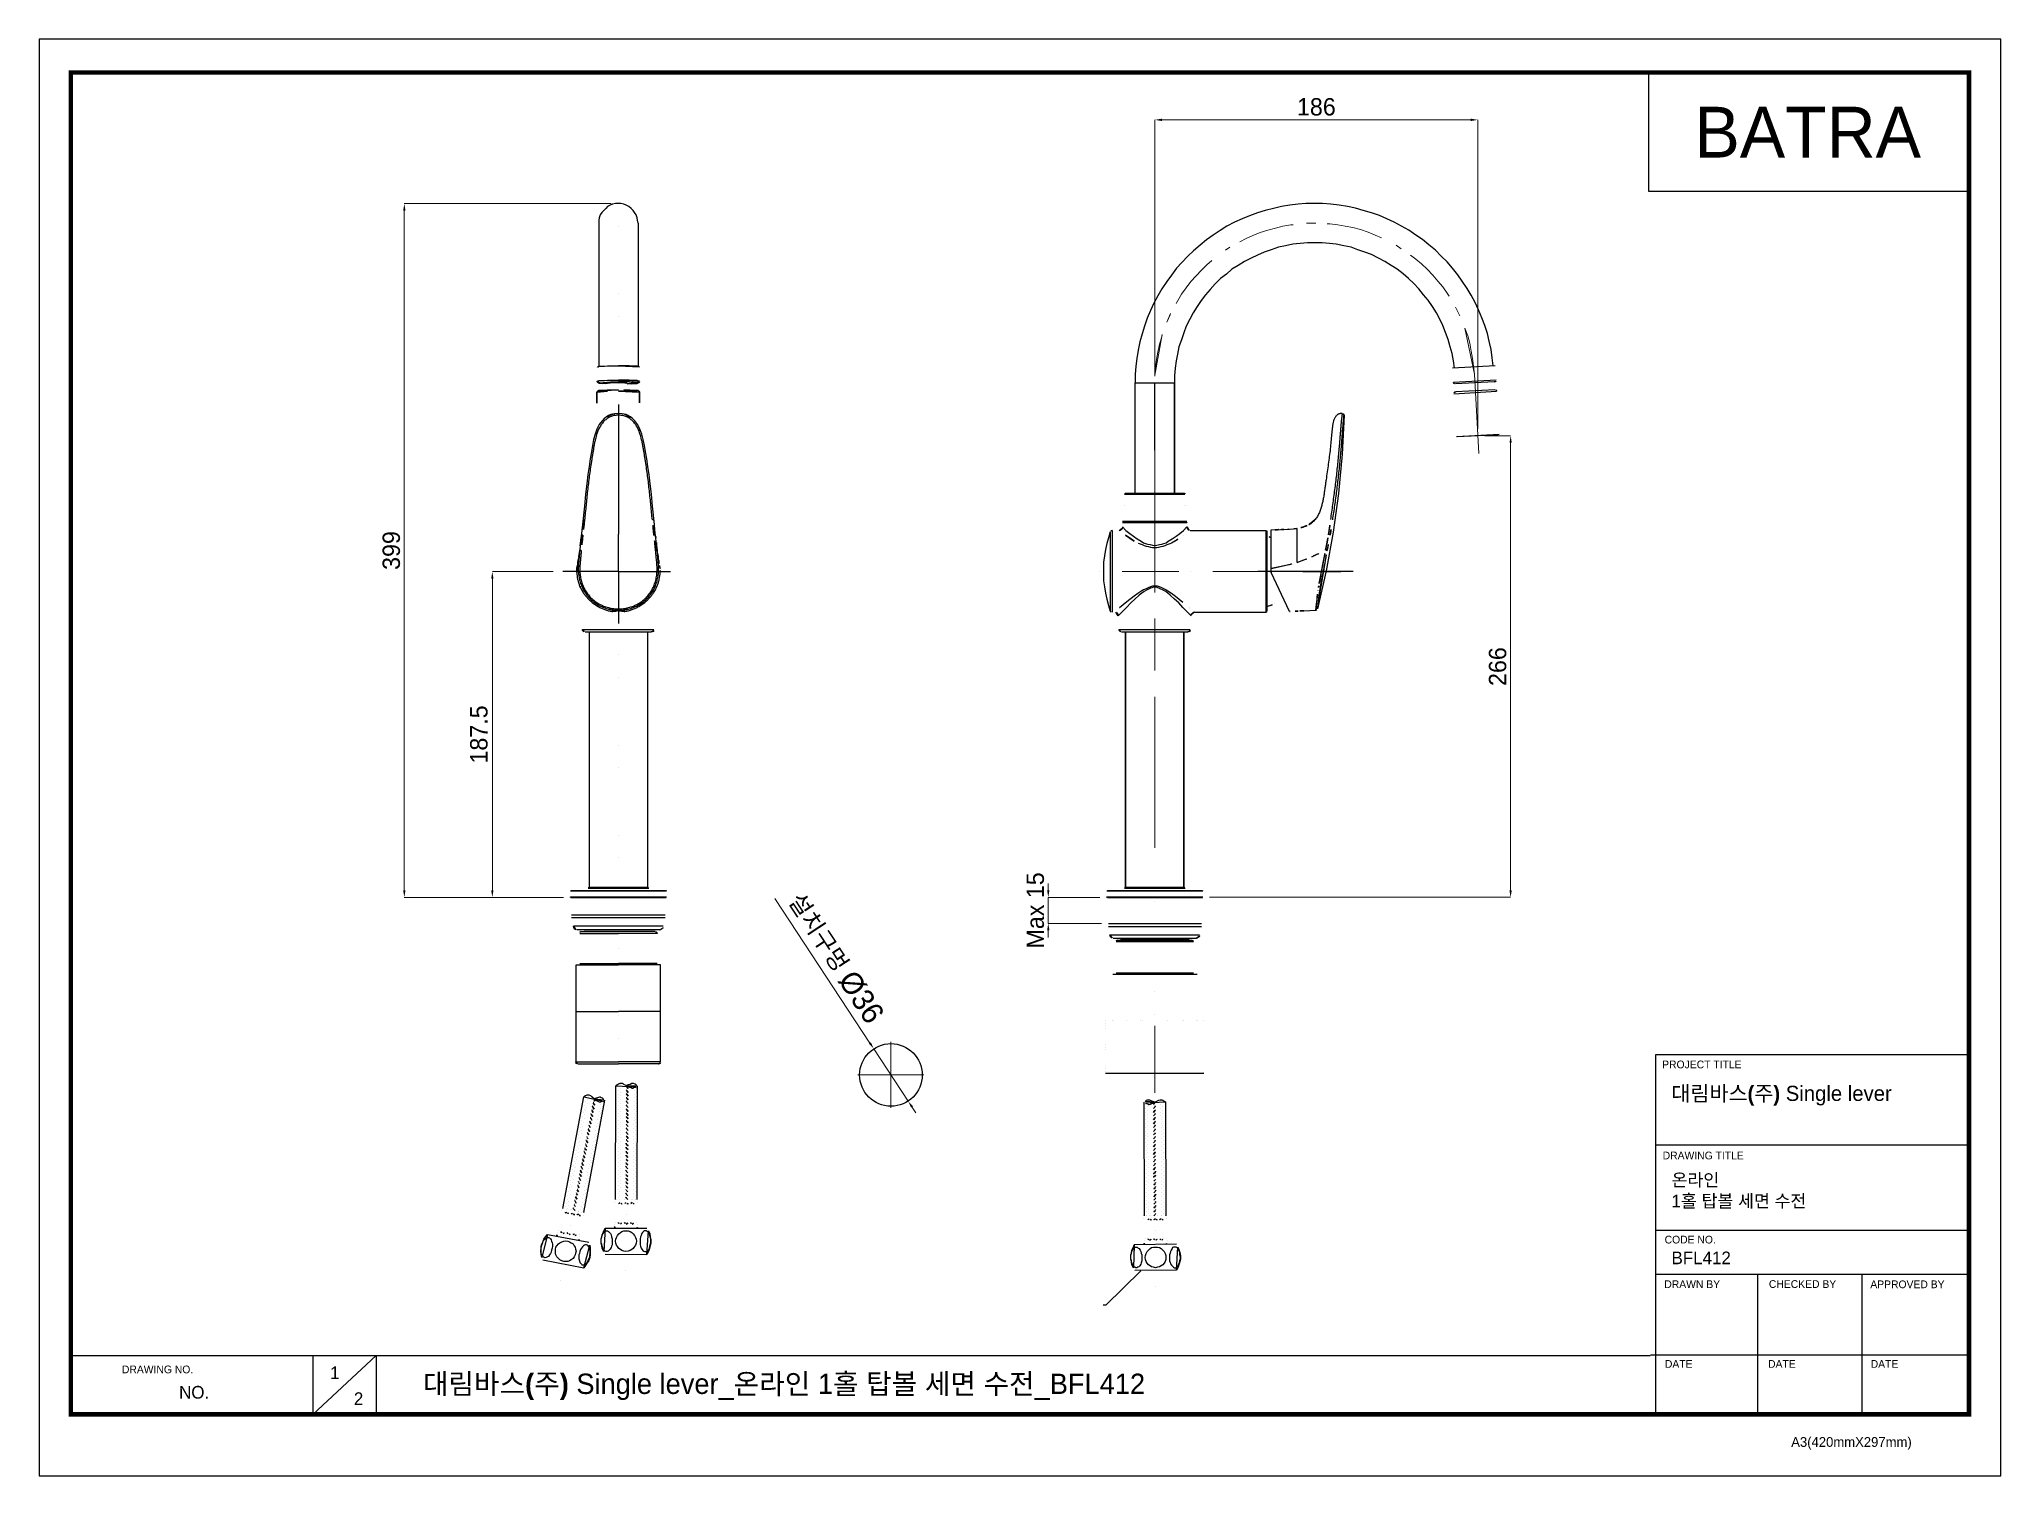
# Model space of a CAD drawing. Extents: x 16296671794 to 16296672922, y -37409618160 to -37409617334.
import ezdxf
from ezdxf import colors
from ezdxf.entities.mleader import LeaderData, LeaderLine
from ezdxf.math import Vec2, Vec3

# ---------------------------------------------------------------- set-up
doc = ezdxf.new("R2010")
doc.units = 0
doc.header["$LTSCALE"] = 10
doc.header["$MEASUREMENT"] = 0
doc.header["$PDMODE"] = 3
doc.header["$PDSIZE"] = -10
doc.linetypes.add('ACAD_ISO08W100', pattern=[36, 24, -3, 6, -3])
doc.linetypes.add('CENTER', pattern=[50.8, 31.75, -6.35, 6.35, -6.35])
doc.layers.get('0').update_dxf_attribs({"linetype": 'CONTINUOUS'})
doc.layers.get('DEFPOINTS').update_dxf_attribs({"linetype": 'CONTINUOUS'})
doc.layers.add('06___PRT_ALL_SURFS', color=7, linetype='CONTINUOUS')
doc.layers.add('标注', color=1, linetype='CONTINUOUS')
doc.layers.add('中心线', color=1, linetype='ACAD_ISO08W100', lineweight=20)
doc.styles.add('Daelim Dimension', font='')
doc.styles.get("Standard").update_dxf_attribs({"font": 'SYMBOL'})
doc.styles.get('Daelim Dimension').set_extended_font_data('나눔고딕')
doc.dimstyles.new('DEFAULT', dxfattribs={"dimscale": 2, "dimtxt": 2, "dimasz": 2, "dimexe": 0, "dimexo": 2, "dimgap": 1, "dimtad": 1, "dimdec": 1, "dimzin": 9, "dimdsep": 46, "dimtxsty": 'Daelim Dimension', "dimcen": 0.5, "dimclrd": 252, "dimclre": 252, "dimclrt": 3, "dimadec": 1, "dimazin": 0, "dimtfac": 1, "dimtdec": 1, "dimtix": 1, "dimtmove": 0, "dimatfit": 3, "dimfxl": 1, "dimtolj": 1, "dimtzin": 1, "dimlwd": 9, "dimlwe": 9, "dimarcsym": 0})

msp = doc.modelspace()

# ---------------------------------------------------------------- texts
at = {"color": 5, "ltscale": 40, "style": 'Daelim Dimension'}
for s, height, p in [('PROJECT TITLE', 4.45295286, (16296672727.372311, -37409617925.913712)), ('DRAWING TITLE', 4.45295286, (16296672727.657829, -37409617978.322594)), ('CODE NO.', 4.4529529, (16296672728.7745, -37409618026.720688)), ('DRAWN BY', 4.4529529, (16296672728.59988, -37409618052.388573)), ('CHECKED BY', 4.4529529, (16296672788.764179, -37409618052.309593)), ('APPROVED BY', 4.45295286, (16296672847.114071, -37409618052.45343)), ('DRAWING NO.', 4.45295286, (16296671841.31542, -37409618101.439034)), ('DATE', 4.4529529, (16296672728.947689, -37409618098.283768)), ('DATE', 4.4529529, (16296672788.29067, -37409618098.283768)), ('DATE', 4.4529529, (16296672847.31881, -37409618098.283768)), ('A3(420mmX297mm)', 5.6201103, (16296672801.60317, -37409618143.772552))]:
    msp.add_text(s, height=height, dxfattribs=at).set_placement(p)
at = {"ltscale": 0.5, "insert": (16296672745.9949, -37409617372.514542), "char_height": 29.2127389, "width": 53.65947808, "attachment_point": 1, "style": 'Daelim Dimension'}
msp.add_mtext('BATRA', dxfattribs=at)
at = {"attachment_point": 1, "style": 'Daelim Dimension'}
for s, insert, char_height, width in [('{\\fPretendard Variable SemiBold|b0|i0|c129|p2;\\C7;대림바스(주)} Single lever', (16296672732.668909, -37409617935.9702), 8.72906804, 140.29587543), ('온라인\\P1홀 탑볼 세면 수전', (16296672732.745899, -37409617986.490707), 7.2871475, 122.63524104), ('BFL412', (16296672732.745899, -37409618031.369164), 7.2871475, 122.63524104), ('1', (16296671961.06789, -37409618097.526917), 7.287148, 10.17000497), ('NO.', (16296671874.197411, -37409618108.722054), 7.2871475, 45.7148375), ('2', (16296671974.74181, -37409618112.37999), 7.287148, 10.17000497)]:
    msp.add_mtext(s, dxfattribs=dict(at, insert=insert, char_height=char_height, width=width))
at = {"color": 2, "insert": (16296672014.4743, -37409618101.632172), "char_height": 11.71148706, "width": 626.60192665, "attachment_point": 1, "style": 'Daelim Dimension'}
msp.add_mtext('{\\fPretendard Variable SemiBold|b0|i0|c129|p2;대림바스(주)} Single lever_온라인 1홀 탑볼 세면 수전_BFL412', dxfattribs=at)

# ---------------------------------------------------------------- blocks, each defined once
blk = doc.blocks.new('*D22')
at = {"color": 5, "lineweight": 9, "ltscale": 0.5, "transparency": 16777216}
for p, q in [((16296672089.391609, -37409617640.021133), (16296672054.406191, -37409617640.021133)), ((16296672054.406191, -37409617644.021133), (16296672054.406191, -37409617823.523003)), ((16296672095.315121, -37409617827.523003), (16296672054.406191, -37409617827.523003))]:
    blk.add_line(p, q, dxfattribs=at)
at = {"color": 5, "ltscale": 0.5, "transparency": 16777216}
for points in [[(16296672053.739519, -37409617644.021133), (16296672055.072861, -37409617644.021133), (16296672054.406191, -37409617640.021133)], [(16296672053.739519, -37409617823.523003), (16296672055.072861, -37409617823.523003), (16296672054.406191, -37409617827.523003)]]:
    blk.add_solid(points, dxfattribs=at)
at = {"layer": 'DEFPOINTS', "color": 0, "ltscale": 0.5, "transparency": 16777216}
for p in [(16296672093.391609, -37409617640.021133), (16296672054.406191, -37409617827.523003), (16296672099.315121, -37409617827.523003)]:
    blk.add_point(p, dxfattribs=at)
at = {"color": 7, "ltscale": 0.5, "transparency": 16777216, "insert": (16296672046.705191, -37409617733.772057), "char_height": 10, "attachment_point": 5, "rotation": 90, "style": 'Daelim Dimension'}
blk.add_mtext('\\A1;187.5', dxfattribs=at)
blk = doc.blocks.new('*D23')
at = {"color": 5, "lineweight": 9, "ltscale": 0.5, "transparency": 16777216}
for p, q in [((16296672122.83811, -37409617428.270447), (16296672003.77594, -37409617428.270447)), ((16296672003.77594, -37409617823.523003), (16296672003.77594, -37409617432.270447)), ((16296672083.56455, -37409617827.523003), (16296672003.77594, -37409617827.523003))]:
    blk.add_line(p, q, dxfattribs=at)
at = {"color": 5, "ltscale": 0.5, "transparency": 16777216}
for points in [[(16296672003.10927, -37409617432.270447), (16296672004.44261, -37409617432.270447), (16296672003.77594, -37409617428.270447)], [(16296672003.10927, -37409617823.523003), (16296672004.44261, -37409617823.523003), (16296672003.77594, -37409617827.523003)]]:
    blk.add_solid(points, dxfattribs=at)
at = {"layer": 'DEFPOINTS', "color": 0, "ltscale": 0.5, "transparency": 16777216}
for p in [(16296672003.77594, -37409617428.270447), (16296672126.83811, -37409617428.270447), (16296672087.56455, -37409617827.523003)]:
    blk.add_point(p, dxfattribs=at)
at = {"color": 7, "ltscale": 0.5, "transparency": 16777216, "insert": (16296671996.3253, -37409617627.896729), "char_height": 10, "attachment_point": 5, "rotation": 90, "style": 'Daelim Dimension'}
blk.add_mtext('\\A1;399', dxfattribs=at)
blk = doc.blocks.new('*D24')
at = {"color": 5, "lineweight": 9, "ltscale": 0.5, "transparency": 16777216}
for p, q in [((16296672435.56666, -37409617527.46763), (16296672435.56666, -37409617380.0424)), ((16296672439.56666, -37409617380.0424), (16296672617.2921, -37409617380.0424)), ((16296672621.2921, -37409617557.9194), (16296672621.2921, -37409617380.0424))]:
    blk.add_line(p, q, dxfattribs=at)
at = {"color": 5, "ltscale": 0.5, "transparency": 16777216}
for points in [[(16296672439.56666, -37409617379.37574), (16296672439.56666, -37409617380.70907), (16296672435.56666, -37409617380.0424)], [(16296672617.2921, -37409617379.37574), (16296672617.2921, -37409617380.70907), (16296672621.2921, -37409617380.0424)]]:
    blk.add_solid(points, dxfattribs=at)
at = {"layer": 'DEFPOINTS', "color": 0, "ltscale": 0.5, "transparency": 16777216}
for p in [(16296672621.2921, -37409617380.0424), (16296672435.56666, -37409617531.46763), (16296672621.2921, -37409617561.9194)]:
    blk.add_point(p, dxfattribs=at)
at = {"color": 7, "ltscale": 0.5, "transparency": 16777216, "insert": (16296672528.42938, -37409617372.59892), "char_height": 10, "attachment_point": 5, "style": 'Daelim Dimension'}
blk.add_mtext('\\A1;186', dxfattribs=at)
blk = doc.blocks.new('*D25')
at = {"color": 5, "lineweight": 9, "ltscale": 0.5, "transparency": 16777216}
for p, q in [((16296672625.2921, -37409617561.9194), (16296672640.19064, -37409617561.9194)), ((16296672640.19064, -37409617565.9194), (16296672640.19064, -37409617823.48227)), ((16296672466.96469, -37409617827.48227), (16296672640.19064, -37409617827.48227))]:
    blk.add_line(p, q, dxfattribs=at)
at = {"color": 5, "ltscale": 0.5, "transparency": 16777216}
for points in [[(16296672639.52397, -37409617565.9194), (16296672640.8573, -37409617565.9194), (16296672640.19064, -37409617561.9194)], [(16296672639.52397, -37409617823.48227), (16296672640.8573, -37409617823.48227), (16296672640.19064, -37409617827.48227)]]:
    blk.add_solid(points, dxfattribs=at)
at = {"layer": 'DEFPOINTS', "color": 0, "ltscale": 0.5, "transparency": 16777216}
for p in [(16296672621.2921, -37409617561.9194), (16296672462.96469, -37409617827.48227), (16296672640.19064, -37409617827.48227)]:
    blk.add_point(p, dxfattribs=at)
at = {"color": 7, "ltscale": 0.5, "transparency": 16777216, "insert": (16296672632.74715, -37409617694.70084), "char_height": 10, "attachment_point": 5, "rotation": 90, "style": 'Daelim Dimension'}
blk.add_mtext('\\A1;266', dxfattribs=at)
blk = doc.blocks.new('*D26')
at = {"color": 5, "lineweight": 9, "ltscale": 0.5, "transparency": 16777216}
for p, q in [((16296672374.21312, -37409617823.523), (16296672374.21312, -37409617819.523)), ((16296672403.92608, -37409617827.523), (16296672374.21312, -37409617827.523)), ((16296672374.21312, -37409617842.533), (16296672374.21312, -37409617827.523)), ((16296672404.77066, -37409617842.533), (16296672374.21312, -37409617842.533)), ((16296672374.21312, -37409617846.533), (16296672374.21312, -37409617850.533))]:
    blk.add_line(p, q, dxfattribs=at)
at = {"color": 5, "ltscale": 0.5, "transparency": 16777216}
for points in [[(16296672373.54645, -37409617823.523), (16296672374.87979, -37409617823.523), (16296672374.21312, -37409617827.523)], [(16296672373.54645, -37409617846.533), (16296672374.87979, -37409617846.533), (16296672374.21312, -37409617842.533)]]:
    blk.add_solid(points, dxfattribs=at)
at = {"layer": 'DEFPOINTS', "color": 0, "ltscale": 0.5, "transparency": 16777216}
for p in [(16296672374.21312, -37409617827.523), (16296672407.92608, -37409617827.523), (16296672408.77066, -37409617842.533)]:
    blk.add_point(p, dxfattribs=at)
at = {"color": 7, "ltscale": 0.5, "transparency": 16777216, "insert": (16296672366.79109, -37409617835.028), "char_height": 10, "attachment_point": 5, "rotation": 90, "style": 'Daelim Dimension'}
blk.add_mtext('\\A1;Max 15', dxfattribs=at)
blk = doc.blocks.new('*D27')
at = {"color": 5, "lineweight": 9, "ltscale": 0.5, "transparency": 16777216}
for p, q in [((16296672216.89242, -37409617828.172417), (16296672271.61731, -37409617911.346733)), ((16296672293.603359, -37409617944.762497), (16296672273.81592, -37409617914.688309)), ((16296672295.80196, -37409617948.104073), (16296672298.00057, -37409617951.445648))]:
    blk.add_line(p, q, dxfattribs=at)
at = {"color": 5, "ltscale": 0.5, "transparency": 16777216}
for points in [[(16296672272.17424, -37409617910.980301), (16296672271.060381, -37409617911.713173), (16296672273.81592, -37409617914.688309)], [(16296672296.358891, -37409617947.73764), (16296672295.245029, -37409617948.470497), (16296672293.603359, -37409617944.762497)]]:
    blk.add_solid(points, dxfattribs=at)
at = {"layer": 'DEFPOINTS', "color": 0, "ltscale": 0.5, "transparency": 16777216}
for p in [(16296672273.81592, -37409617914.688309), (16296672293.603359, -37409617944.762497)]:
    blk.add_point(p, dxfattribs=at)
at = {"color": 7, "ltscale": 0.5, "transparency": 16777216, "insert": (16296672251.49666, -37409617862.600739), "char_height": 10, "attachment_point": 5, "rotation": 303.343088808, "style": 'Daelim Dimension'}
blk.add_mtext('\\A1;설치구멍 {\\H1.25x;\\C256;Ø36}', dxfattribs=at)

# ---------------------------------------------------------------- dimensions: what is measured, and where the dimension line sits
at = {"color": 5, "ltscale": 0.5}
dim = msp.add_linear_dim(base=(16296672621.292101, -37409617380.042397), p1=(16296672435.56666, -37409617531.467628), p2=(16296672621.292101, -37409617561.919403), dimstyle='DEFAULT', override={"dimtxt": 5, "dimdec": 0, "dimclrd": 5, "dimclre": 5, "dimclrt": 7}, dxfattribs=at)
dim.commit()
dim.dimension.update_dxf_attribs({"geometry": '*D24', "text_midpoint": (16296672528.42938, -37409617380.042397), "dimtype": 160})
for base, p1, p2, override, picture, middle in [((16296672003.77594, -37409617428.270447), (16296672087.56455, -37409617827.523003), (16296672126.83811, -37409617428.270447), {"dimtxt": 5, "dimdec": 0, "dimclrd": 5, "dimclre": 5, "dimclrt": 7}, '*D23', (16296671996.3253, -37409617627.896729)), ((16296672640.190639, -37409617827.482269), (16296672621.292101, -37409617561.919403), (16296672462.964689, -37409617827.482269), {"dimtxt": 5, "dimdec": 0, "dimclrd": 5, "dimclre": 5, "dimclrt": 7}, '*D25', (16296672632.74715, -37409617694.700844)), ((16296672054.406191, -37409617827.523003), (16296672093.391609, -37409617640.021133), (16296672099.315121, -37409617827.523003), {"dimtxt": 5, "dimclrd": 5, "dimclre": 5, "dimclrt": 7}, '*D22', (16296672046.705191, -37409617733.772057))]:
    dim = msp.add_linear_dim(base=base, p1=p1, p2=p2, angle=90, dimstyle='DEFAULT', override=override, dxfattribs=at)
    dim.commit()
    dim.dimension.update_dxf_attribs({"geometry": picture, "text_midpoint": middle})
dim = msp.add_linear_dim(base=(16296672374.21312, -37409617827.523003), p1=(16296672408.77066, -37409617842.532997), p2=(16296672407.926081, -37409617827.523003), angle=90, text='Max <>', dimstyle='DEFAULT', override={"dimtxt": 5, "dimclrd": 5, "dimclre": 5, "dimclrt": 7}, dxfattribs=at)
dim.commit()
dim.dimension.update_dxf_attribs({"geometry": '*D26', "text_midpoint": (16296672366.79109, -37409617835.028)})
dim = msp.add_diameter_dim_2p(p1=(16296672293.603359, -37409617944.762497), p2=(16296672273.81592, -37409617914.688309), text='설치구멍 {\\H1.25x;\\C256;Ø36}', dimstyle='DEFAULT', override={"dimtxt": 5, "dimclrd": 5, "dimclre": 5, "dimclrt": 7}, dxfattribs=at)
dim.commit()
dim.dimension.update_dxf_attribs({"geometry": '*D27', "text_midpoint": (16296672251.49666, -37409617862.600739)})

# ---------------------------------------------------------------- linework, layer by layer
at = {"color": 5, "ltscale": 0.5}
for p, q in [((16296672719.68729, -37409617421.303459), (16296672719.68729, -37409617351.92244)), ((16296672723.55456, -37409617918.064346), (16296672723.55456, -37409618126.115768))]:
    msp.add_line(p, q, dxfattribs=at)
at = {"color": 5, "ltscale": 40}
for p, q in [((16296672903.89571, -37409617421.303459), (16296672719.68729, -37409617421.303459)), ((16296672903.895929, -37409617918.064346), (16296672723.55456, -37409617918.064346)), ((16296672903.895929, -37409617970.190872), (16296672723.55456, -37409617970.190872)), ((16296672903.895929, -37409617970.190872), (16296672723.55456, -37409617970.190872)), ((16296672903.895929, -37409618019.226349), (16296672723.55456, -37409618019.226349)), ((16296672903.895929, -37409618019.226349), (16296672723.55456, -37409618019.226349)), ((16296672903.895929, -37409618044.516823), (16296672723.55456, -37409618044.516823)), ((16296672903.895929, -37409618044.516823), (16296672723.55456, -37409618044.516823)), ((16296672782.131001, -37409618044.516823), (16296672782.131001, -37409618125.024918)), ((16296672842.2474, -37409618044.516823), (16296672842.2474, -37409618125.024918)), ((16296671951.17025, -37409618091.152237), (16296671951.17025, -37409618125.153877)), ((16296671951.17025, -37409618091.152237), (16296671951.17025, -37409618125.153877)), ((16296671987.56045, -37409618091.152237), (16296671951.17025, -37409618125.153877)), ((16296671987.56045, -37409618091.152237), (16296671951.17025, -37409618125.153877)), ((16296671987.56045, -37409618091.152237), (16296671987.56045, -37409618125.153877)), ((16296671987.56045, -37409618091.152237), (16296671987.56045, -37409618125.153877)), ((16296672903.895929, -37409618091.023247), (16296672720.704, -37409618091.023247)), ((16296672903.895929, -37409618091.023247), (16296672724.959591, -37409618091.023247)), ((16296672903.895929, -37409618125.024918), (16296672749.34289, -37409618125.024918))]:
    msp.add_line(p, q, dxfattribs=at)
for p, q in [((16296672119.026819, -37409617551.792297), (16296672119.022461, -37409617551.796021)), ((16296672126.95462, -37409617549.027687), (16296672124.775801, -37409617549.142593)), ((16296672124.79146, -37409617549.140617), (16296672124.775801, -37409617549.142578)), ((16296672126.954679, -37409617550.058617), (16296672126.95462, -37409617549.027687)), ((16296672129.15163, -37409617549.144882), (16296672126.95462, -37409617549.027687)), ((16296672129.151581, -37409617549.144867), (16296672129.11828, -37409617549.140663)), ((16296672130.32781, -37409617549.353577), (16296672129.11828, -37409617549.140663)), ((16296672134.89908, -37409617551.806419), (16296672134.88236, -37409617551.792152)), ((16296672147.94824, -37409617616.016571), (16296672147.61693, -37409617612.947601)), ((16296672148.491171, -37409617620.893738), (16296672147.94824, -37409617616.016571)), ((16296672148.69788, -37409617622.758377), (16296672148.48913, -37409617620.875008)), ((16296672149.0256, -37409617625.621696), (16296672148.69788, -37409617622.758377)), ((16296672103.796619, -37409617633.448013), (16296672103.575239, -37409617634.815109)), ((16296672103.64324, -37409617634.737717), (16296672103.79664, -37409617633.447807)), ((16296672103.79664, -37409617633.447807), (16296672103.79812, -37409617633.438393)), ((16296672104.3141, -37409617630.00515), (16296672103.79812, -37409617633.438393)), ((16296672103.815371, -37409617633.694283), (16296672103.85261, -37409617633.465446)), ((16296672103.85261, -37409617633.465446), (16296672103.854099, -37409617633.456261)), ((16296672104.31382, -37409617630.007072), (16296672104.3141, -37409617630.005157)), ((16296672104.36191, -37409617630.189453), (16296672104.387329, -37409617630.019386)), ((16296672149.547449, -37409617630.189453), (16296672149.52202, -37409617630.019386)), ((16296672149.982901, -37409617632.601547), (16296672149.595249, -37409617630.00515)), ((16296672150.112711, -37409617633.447807), (16296672149.982901, -37409617632.601547)), ((16296672150.056749, -37409617633.465446), (16296672150.05526, -37409617633.456261)), ((16296672150.09399, -37409617633.694283), (16296672150.056749, -37409617633.465446)), ((16296672150.266121, -37409617634.737717), (16296672150.112711, -37409617633.447807)), ((16296672150.33412, -37409617634.815109), (16296672150.11274, -37409617633.448013)), ((16296672103.452999, -37409617635.515297), (16296672102.99328, -37409617638.218521)), ((16296672103.575239, -37409617634.815109), (16296672103.500111, -37409617635.250076)), ((16296672103.548321, -37409617635.302551), (16296672103.55538, -37409617635.26088)), ((16296672123.704679, -37409617663.029427), (16296672123.704679, -37409617662.728439)), ((16296672126.954679, -37409617661.461021), (16296672126.954679, -37409617662.710007)), ((16296672130.204679, -37409617662.728439), (16296672130.204679, -37409617663.029427))]:
    msp.add_line(p, q)
at = {"color": 7, "linetype": 'Continuous'}
for p, q in [((16296672502.410231, -37409617640.410294), (16296672502.410231, -37409617616.021507)), ((16296672517.410231, -37409617615.140152), (16296672517.189289, -37409617615.17276)), ((16296672512.8887, -37409617662.992287), (16296672502.457069, -37409617640.62159)), ((16296672521.160231, -37409617662.710007), (16296672528.184259, -37409617662.218826))]:
    msp.add_line(p, q, dxfattribs=at)
at = {"color": 9, "linetype": 'Continuous'}
for p, q in [((16296672517.410219, -37409617621.03492), (16296672517.410219, -37409617615.140152)), ((16296672529.434441, -37409617650.919823), (16296672529.45212, -37409617650.80014))]:
    msp.add_line(p, q, dxfattribs=at)
at = {"color": 5}
msp.add_line((16296671811.89571, -37409618091.152237), (16296672720.48702, -37409618091.152237), dxfattribs=at)
at = {"ltscale": 0.5}
msp.add_lwpolyline([(16296671793.750851, -37409618160.428177), (16296672922.150869, -37409618160.428177), (16296672922.150869, -37409617333.628166), (16296671793.750851, -37409617333.628166)], close=True, dxfattribs=at)
at = {"color": 5, "linetype": 'ByBlock', "lineweight": 200, "const_width": 2.6}
msp.add_lwpolyline([(16296671811.89571, -37409618125.02533), (16296672903.89571, -37409618125.02533), (16296672903.89571, -37409617352.825333), (16296671811.89571, -37409617352.825333)], close=True, dxfattribs=at)
for points in [[(16296672119.02239, -37409617551.796082), (16296672117.49259, -37409617553.309013), (16296672115.899269, -37409617555.463768), (16296672114.573429, -37409617557.991386), (16296672113.51527, -37409617560.862717), (16296672112.69161, -37409617564.018227), (16296672112.013741, -37409617567.428993), (16296672111.373739, -37409617571.111992), (16296672110.715509, -37409617575.105042), (16296672110.04561, -37409617579.459488), (16296672109.36804, -37409617584.247162), (16296672108.693489, -37409617589.563278), (16296672108.036711, -37409617595.53672), (16296672107.37104, -37409617602.34375)], [(16296672124.791479, -37409617549.14061), (16296672123.58156, -37409617549.353577), (16296672122.504271, -37409617549.671791), (16296672121.31905, -37409617550.205048), (16296672120.06078, -37409617550.98716), (16296672119.026819, -37409617551.792297)], [(16296672134.88236, -37409617551.792152), (16296672133.848591, -37409617550.987167), (16296672132.59033, -37409617550.205063), (16296672131.4051, -37409617549.671799), (16296672130.32781, -37409617549.353577)], [(16296672147.61693, -37409617612.947601), (16296672146.54022, -37409617602.363609), (16296672145.874729, -37409617595.557121), (16296672145.21833, -37409617589.584061), (16296672144.544149, -37409617584.268227), (16296672143.866899, -37409617579.480782), (16296672143.197269, -37409617575.126534), (16296672142.539289, -37409617571.133629), (16296672141.89958, -37409617567.450813), (16296672141.222561, -37409617564.040024), (16296672140.40062, -37409617560.884003), (16296672139.344891, -37409617558.011879), (16296672138.022051, -37409617555.482964), (16296672136.43185, -37409617553.326241), (16296672134.899099, -37409617551.806427)], [(16296672107.37104, -37409617602.34375), (16296672106.29442, -37409617612.928574), (16296672105.963221, -37409617615.997566), (16296672105.419571, -37409617620.881027)], [(16296672105.420231, -37409617620.875), (16296672105.053869, -37409617624.148407), (16296672104.88376, -37409617625.621696), (16296672104.71788, -37409617627.008339)], [(16296672104.71788, -37409617627.008339), (16296672104.57777, -37409617628.118797), (16296672104.44482, -37409617629.099983), (16296672104.31382, -37409617630.007072)], [(16296672149.331591, -37409617628.118797), (16296672149.191481, -37409617627.008339), (16296672149.0256, -37409617625.621696)], [(16296672149.595539, -37409617630.007072), (16296672149.46454, -37409617629.099983), (16296672149.331591, -37409617628.118797)], [(16296672103.500111, -37409617635.250076), (16296672103.45364, -37409617635.504066), (16296672103.452721, -37409617635.515244)], [(16296672150.46727, -37409617635.56398), (16296672150.455721, -37409617635.504066), (16296672150.33412, -37409617634.815109)]]:
    msp.add_lwpolyline(points)
msp.add_circle((16296672283.70962, -37409617929.72538), 18)
at = {"color": 7, "linetype": 'Continuous'}
for centre, radius, start, end in [((16296672543.379601, -37409617550.027687), 1, 358.227583217, 91.26581912), ((16296672525.617599, -37409618307.035004), 691.403461, 91.620550252, 91.923526112), ((16296672495.289049, -37409617243.56031), 372.503648, 271.657510275, 271.999850838), ((16296672503.39876, -37409617473.593208), 142.32788, 271.968787685, 273.460910792), ((16296672505.2962, -37409617507.014572), 108.852992, 273.525943976, 274.180404925), ((16296672502.910231, -37409617640.410294), 0.5, 180, 204.999847007), ((16296672528.11451, -37409617661.221268), 1, 273.999938758, 346.128432635)]:
    msp.add_arc(centre, radius, start, end, dxfattribs=at)
at = {"color": 9, "linetype": 'Continuous'}
for centre, radius, start, end in [((16296672079.34638, -37409617537.387329), 464.228525, 349.866560484, 350.96644085), ((16296671936.58951, -37409617511.865547), 609.248815, 349.019910419, 349.866110944), ((16296672793.300329, -37409617689.847427), 266.7219, 171.032827486, 171.581615169), ((16296672810.65711, -37409617692.553947), 284.288403, 170.573627762, 171.039457637)]:
    msp.add_arc(centre, radius, start, end, dxfattribs=at)
for centre, radius, start, end in [((16296671813.285089, -37409617586.309486), 294.369085, 350.53106629, 350.736651737), ((16296671878.42491, -37409617596.831993), 228.384885, 350.772081, 351.272615235), ((16296671782.462191, -37409617582.050827), 325.479269, 351.26420691, 351.494556109), ((16296671438.45853, -37409617530.690804), 673.295878, 351.516208746, 351.720788105), ((16296672815.450821, -37409617530.690804), 673.295872, 188.279211895, 188.483791254), ((16296672471.44718, -37409617582.050827), 325.479284, 188.505443891, 188.73579309), ((16296672375.48444, -37409617596.831993), 228.384885, 188.727384765, 189.227919), ((16296672440.62426, -37409617586.309486), 294.369085, 189.263348263, 189.46893371), ((16296672111.56303, -37409617640.217079), 8.604509, 181.286587478, 182.694602787), ((16296671894.941851, -37409617599.944679), 211.581747, 350.39145225, 350.535072721), ((16296672355.504299, -37409617600.526031), 208.070096, 189.464046946, 189.621411565), ((16296672121.77463, -37409617641.782333), 29.358554, 6.972401721, 12.228298343), ((16296672142.02293, -37409617640.205841), 8.928078, 357.330779365, 358.688053003)]:
    msp.add_arc(centre, radius, start, end)
for points, knots in [([(16296672138.234489, -37409617439.550247), (16296672138.234489, -37409617439.550247), (16296672137.953991, -37409617437.859009), (16296672137.953991, -37409617437.859009), (16296672137.953991, -37409617437.859009), (16296672137.953991, -37409617437.859009), (16296672137.673491, -37409617436.448257), (16296672137.673491, -37409617436.448257), (16296672137.673491, -37409617436.448257), (16296672137.673491, -37409617436.448257), (16296672137.10837, -37409617434.757004), (16296672137.10837, -37409617434.757004), (16296672137.10837, -37409617434.757004), (16296672137.10837, -37409617434.757004), (16296672136.262739, -37409617433.346252), (16296672136.262739, -37409617433.346252), (16296672136.262739, -37409617433.346252), (16296672136.262739, -37409617433.346252), (16296672135.41712, -37409617432.218071), (16296672135.41712, -37409617432.218071), (16296672135.41712, -37409617432.218071), (16296672135.41712, -37409617432.218071), (16296672134.286869, -37409617431.089882), (16296672134.286869, -37409617431.089882), (16296672134.286869, -37409617431.089882), (16296672134.286869, -37409617431.089882), (16296672132.87818, -37409617429.963753), (16296672132.87818, -37409617429.963753), (16296672132.87818, -37409617429.963753), (16296672132.87818, -37409617429.963753), (16296672131.46743, -37409617429.116074), (16296672131.46743, -37409617429.116074), (16296672131.46743, -37409617429.116074), (16296672131.46743, -37409617429.116074), (16296672130.056681, -37409617428.553009), (16296672130.056681, -37409617428.553009), (16296672130.056681, -37409617428.553009), (16296672130.056681, -37409617428.553009), (16296672128.365431, -37409617428.270447), (16296672128.365431, -37409617428.270447), (16296672128.365431, -37409617428.270447), (16296672128.365431, -37409617428.270447), (16296672126.954679, -37409617428.270447), (16296672126.954679, -37409617428.270447), (16296672126.954679, -37409617428.270447), (16296672126.954679, -37409617428.270447), (16296672125.26343, -37409617428.270447), (16296672125.26343, -37409617428.270447), (16296672125.26343, -37409617428.270447), (16296672125.26343, -37409617428.270447), (16296672123.57012, -37409617428.553009), (16296672123.57012, -37409617428.553009), (16296672123.57012, -37409617428.553009), (16296672123.57012, -37409617428.553009), (16296672122.15937, -37409617429.116074), (16296672122.15937, -37409617429.116074), (16296672122.15937, -37409617429.116074), (16296672122.15937, -37409617429.116074), (16296672120.748619, -37409617429.963753), (16296672120.748619, -37409617429.963753), (16296672120.748619, -37409617429.963753), (16296672120.748619, -37409617429.963753), (16296672119.62249, -37409617431.089882), (16296672119.62249, -37409617431.089882), (16296672119.62249, -37409617431.089882), (16296672119.62249, -37409617431.089882), (16296672118.492241, -37409617432.218071), (16296672118.492241, -37409617432.218071), (16296672118.492241, -37409617432.218071), (16296672118.492241, -37409617432.218071), (16296672117.366119, -37409617433.346252), (16296672117.366119, -37409617433.346252), (16296672117.366119, -37409617433.346252), (16296672117.366119, -37409617433.346252), (16296672116.520491, -37409617434.757004), (16296672116.520491, -37409617434.757004), (16296672116.520491, -37409617434.757004), (16296672116.520491, -37409617434.757004), (16296672115.95537, -37409617436.448257), (16296672115.95537, -37409617436.448257), (16296672115.95537, -37409617436.448257), (16296672115.95537, -37409617436.448257), (16296672115.6728, -37409617437.859009), (16296672115.6728, -37409617437.859009), (16296672115.6728, -37409617437.859009), (16296672115.6728, -37409617437.859009), (16296672115.6728, -37409617439.550247), (16296672115.6728, -37409617439.550247)], [0, 0, 0, 0, 0.0454545455, 0.0454545455, 0.0454545455, 0.0454545555, 0.0909090909, 0.0909090909, 0.0909090909, 0.0909091009, 0.1363636364, 0.1363636364, 0.1363636364, 0.1363636464, 0.1818181818, 0.1818181818, 0.1818181818, 0.1818181918, 0.2272727273, 0.2272727273, 0.2272727273, 0.2272727373, 0.2727272727, 0.2727272727, 0.2727272727, 0.2727272827, 0.3181818182, 0.3181818182, 0.3181818182, 0.3181818282, 0.3636363636, 0.3636363636, 0.3636363636, 0.3636363736, 0.4090909091, 0.4090909091, 0.4090909091, 0.4090909191, 0.4545454545, 0.4545454545, 0.4545454545, 0.4545454645, 0.5, 0.5, 0.5, 0.50000001, 0.5454545455, 0.5454545455, 0.5454545455, 0.5454545555, 0.5909090909, 0.5909090909, 0.5909090909, 0.5909091009, 0.6363636364, 0.6363636364, 0.6363636364, 0.6363636464, 0.6818181818, 0.6818181818, 0.6818181818, 0.6818181918, 0.7272727273, 0.7272727273, 0.7272727273, 0.7272727373, 0.7727272727, 0.7727272727, 0.7727272727, 0.7727272827, 0.8181818182, 0.8181818182, 0.8181818182, 0.8181818282, 0.8636363636, 0.8636363636, 0.8636363636, 0.8636363736, 0.9090909091, 0.9090909091, 0.9090909091, 0.9090909191, 0.9545454545, 0.9545454545, 0.9545454545, 0.9545454645, 1, 1, 1, 1]), ([(16296672630.175911, -37409617521.600632), (16296672630.175911, -37409617521.600632), (16296672629.61285, -37409617517.087883), (16296672629.61285, -37409617517.087883), (16296672629.61285, -37409617517.087883), (16296672629.61285, -37409617517.087883), (16296672629.047729, -37409617512.294632), (16296672629.047729, -37409617512.294632), (16296672629.047729, -37409617512.294632), (16296672629.047729, -37409617512.294632), (16296672627.91954, -37409617507.501381), (16296672627.91954, -37409617507.501381), (16296672627.91954, -37409617507.501381), (16296672627.91954, -37409617507.501381), (16296672626.791349, -37409617502.990692), (16296672626.791349, -37409617502.990692), (16296672626.791349, -37409617502.990692), (16296672626.791349, -37409617502.990692), (16296672625.3806, -37409617498.477943), (16296672625.3806, -37409617498.477943), (16296672625.3806, -37409617498.477943), (16296672625.3806, -37409617498.477943), (16296672623.68935, -37409617493.967247), (16296672623.68935, -37409617493.967247), (16296672623.68935, -37409617493.967247), (16296672623.68935, -37409617493.967247), (16296672621.71554, -37409617489.456573), (16296672621.71554, -37409617489.456573), (16296672621.71554, -37409617489.456573), (16296672621.71554, -37409617489.456573), (16296672619.73966, -37409617485.226379), (16296672619.73966, -37409617485.226379), (16296672619.73966, -37409617485.226379), (16296672619.73966, -37409617485.226379), (16296672617.48329, -37409617480.998253), (16296672617.48329, -37409617480.998253), (16296672617.48329, -37409617480.998253), (16296672617.48329, -37409617480.998253), (16296672615.22691, -37409617477.050629), (16296672615.22691, -37409617477.050629), (16296672615.22691, -37409617477.050629), (16296672615.22691, -37409617477.050629), (16296672612.40748, -37409617472.820442), (16296672612.40748, -37409617472.820442), (16296672612.40748, -37409617472.820442), (16296672612.40748, -37409617472.820442), (16296672609.86854, -37409617469.15538), (16296672609.86854, -37409617469.15538), (16296672609.86854, -37409617469.15538), (16296672609.86854, -37409617469.15538), (16296672606.764481, -37409617465.490318), (16296672606.764481, -37409617465.490318), (16296672606.764481, -37409617465.490318), (16296672606.764481, -37409617465.490318), (16296672603.662479, -37409617461.823196), (16296672603.662479, -37409617461.823196), (16296672603.662479, -37409617461.823196), (16296672603.662479, -37409617461.823196), (16296672600.27998, -37409617458.440697), (16296672600.27998, -37409617458.440697), (16296672600.27998, -37409617458.440697), (16296672600.27998, -37409617458.440697), (16296672596.895411, -37409617455.058197), (16296672596.895411, -37409617455.058197), (16296672596.895411, -37409617455.058197), (16296672596.895411, -37409617455.058197), (16296672593.228291, -37409617451.956192), (16296672593.228291, -37409617451.956192), (16296672593.228291, -37409617451.956192), (16296672593.228291, -37409617451.956192), (16296672589.561159, -37409617448.854187), (16296672589.561159, -37409617448.854187), (16296672589.561159, -37409617448.854187), (16296672589.561159, -37409617448.854187), (16296672585.611481, -37409617446.315247), (16296672585.611481, -37409617446.315247), (16296672585.611481, -37409617446.315247), (16296672585.611481, -37409617446.315247), (16296672581.663851, -37409617443.497879), (16296672581.663851, -37409617443.497879), (16296672581.663851, -37409617443.497879), (16296672581.663851, -37409617443.497879), (16296672577.433661, -37409617441.241508), (16296672577.433661, -37409617441.241508), (16296672577.433661, -37409617441.241508), (16296672577.433661, -37409617441.241508), (16296672573.20141, -37409617438.98513), (16296672573.20141, -37409617438.98513), (16296672573.20141, -37409617438.98513), (16296672573.20141, -37409617438.98513), (16296672568.973289, -37409617437.013382), (16296672568.973289, -37409617437.013382), (16296672568.973289, -37409617437.013382), (16296672568.973289, -37409617437.013382), (16296672564.743099, -37409617435.037514), (16296672564.743099, -37409617435.037514), (16296672564.743099, -37409617435.037514), (16296672564.743099, -37409617435.037514), (16296672560.228291, -37409617433.626747), (16296672560.228291, -37409617433.626747), (16296672560.228291, -37409617433.626747), (16296672560.228291, -37409617433.626747), (16296672555.43504, -37409617432.218071), (16296672555.43504, -37409617432.218071), (16296672555.43504, -37409617432.218071), (16296672555.43504, -37409617432.218071), (16296672550.922291, -37409617430.80938), (16296672550.922291, -37409617430.80938), (16296672550.922291, -37409617430.80938), (16296672550.922291, -37409617430.80938), (16296672546.40748, -37409617429.963753), (16296672546.40748, -37409617429.963753), (16296672546.40748, -37409617429.963753), (16296672546.40748, -37409617429.963753), (16296672541.614229, -37409617429.116074), (16296672541.614229, -37409617429.116074), (16296672541.614229, -37409617429.116074), (16296672541.614229, -37409617429.116074), (16296672536.818911, -37409617428.553009), (16296672536.818911, -37409617428.553009), (16296672536.818911, -37409617428.553009), (16296672536.818911, -37409617428.553009), (16296672532.02566, -37409617428.270447), (16296672532.02566, -37409617428.270447), (16296672532.02566, -37409617428.270447), (16296672532.02566, -37409617428.270447), (16296672527.23035, -37409617428.270447), (16296672527.23035, -37409617428.270447), (16296672527.23035, -37409617428.270447), (16296672527.23035, -37409617428.270447), (16296672522.437099, -37409617428.270447), (16296672522.437099, -37409617428.270447), (16296672522.437099, -37409617428.270447), (16296672522.437099, -37409617428.270447), (16296672517.922291, -37409617428.553009), (16296672517.922291, -37409617428.553009), (16296672517.922291, -37409617428.553009), (16296672517.922291, -37409617428.553009), (16296672513.12904, -37409617429.116074), (16296672513.12904, -37409617429.116074), (16296672513.12904, -37409617429.116074), (16296672513.12904, -37409617429.116074), (16296672508.333731, -37409617429.963753), (16296672508.333731, -37409617429.963753), (16296672508.333731, -37409617429.963753), (16296672508.333731, -37409617429.963753), (16296672503.82098, -37409617431.089882), (16296672503.82098, -37409617431.089882), (16296672503.82098, -37409617431.089882), (16296672503.82098, -37409617431.089882), (16296672499.02566, -37409617432.218071), (16296672499.02566, -37409617432.218071), (16296672499.02566, -37409617432.218071), (16296672499.02566, -37409617432.218071), (16296672494.512911, -37409617433.626747), (16296672494.512911, -37409617433.626747), (16296672494.512911, -37409617433.626747), (16296672494.512911, -37409617433.626747), (16296672490.00016, -37409617435.320068), (16296672490.00016, -37409617435.320068), (16296672490.00016, -37409617435.320068), (16296672490.00016, -37409617435.320068), (16296672485.769979, -37409617437.013382), (16296672485.769979, -37409617437.013382), (16296672485.769979, -37409617437.013382), (16296672485.769979, -37409617437.013382), (16296672481.257231, -37409617438.98513), (16296672481.257231, -37409617438.98513), (16296672481.257231, -37409617438.98513), (16296672481.257231, -37409617438.98513), (16296672477.02704, -37409617441.241508), (16296672477.02704, -37409617441.241508), (16296672477.02704, -37409617441.241508), (16296672477.02704, -37409617441.241508), (16296672473.077351, -37409617443.778381), (16296672473.077351, -37409617443.778381), (16296672473.077351, -37409617443.778381), (16296672473.077351, -37409617443.778381), (16296672469.127661, -37409617446.315247), (16296672469.127661, -37409617446.315247), (16296672469.127661, -37409617446.315247), (16296672469.127661, -37409617446.315247), (16296672465.18004, -37409617449.134697), (16296672465.18004, -37409617449.134697), (16296672465.18004, -37409617449.134697), (16296672465.18004, -37409617449.134697), (16296672461.51498, -37409617452.236687), (16296672461.51498, -37409617452.236687), (16296672461.51498, -37409617452.236687), (16296672461.51498, -37409617452.236687), (16296672457.847851, -37409617455.338692), (16296672457.847851, -37409617455.338692), (16296672457.847851, -37409617455.338692), (16296672457.847851, -37409617455.338692), (16296672454.463289, -37409617458.440697), (16296672454.463289, -37409617458.440697), (16296672454.463289, -37409617458.440697), (16296672454.463289, -37409617458.440697), (16296672451.07666, -37409617462.105759), (16296672451.07666, -37409617462.105759), (16296672451.07666, -37409617462.105759), (16296672451.07666, -37409617462.105759), (16296672447.974661, -37409617465.490318), (16296672447.974661, -37409617465.490318), (16296672447.974661, -37409617465.490318), (16296672447.974661, -37409617465.490318), (16296672445.15523, -37409617469.435883), (16296672445.15523, -37409617469.435883), (16296672445.15523, -37409617469.435883), (16296672445.15523, -37409617469.435883), (16296672442.333731, -37409617473.102997), (16296672442.333731, -37409617473.102997), (16296672442.333731, -37409617473.102997), (16296672442.333731, -37409617473.102997), (16296672439.51429, -37409617477.331131), (16296672439.51429, -37409617477.331131), (16296672439.51429, -37409617477.331131), (16296672439.51429, -37409617477.331131), (16296672437.25791, -37409617481.278763), (16296672437.25791, -37409617481.278763), (16296672437.25791, -37409617481.278763), (16296672437.25791, -37409617481.278763), (16296672435.001539, -37409617485.508942), (16296672435.001539, -37409617485.508942), (16296672435.001539, -37409617485.508942), (16296672435.001539, -37409617485.508942), (16296672433.027731, -37409617489.737068), (16296672433.027731, -37409617489.737068), (16296672433.027731, -37409617489.737068), (16296672433.027731, -37409617489.737068), (16296672431.053909, -37409617494.249817), (16296672431.053909, -37409617494.249817), (16296672431.053909, -37409617494.249817), (16296672431.053909, -37409617494.249817), (16296672429.64316, -37409617498.758453), (16296672429.64316, -37409617498.758453), (16296672429.64316, -37409617498.758453), (16296672429.64316, -37409617498.758453), (16296672428.23241, -37409617503.271187), (16296672428.23241, -37409617503.271187), (16296672428.23241, -37409617503.271187), (16296672428.23241, -37409617503.271187), (16296672426.821659, -37409617507.783943), (16296672426.821659, -37409617507.783943), (16296672426.821659, -37409617507.783943), (16296672426.821659, -37409617507.783943), (16296672425.97604, -37409617512.575127), (16296672425.97604, -37409617512.575127), (16296672425.97604, -37409617512.575127), (16296672425.97604, -37409617512.575127), (16296672425.130409, -37409617517.368378), (16296672425.130409, -37409617517.368378), (16296672425.130409, -37409617517.368378), (16296672425.130409, -37409617517.368378), (16296672424.56529, -37409617521.881126), (16296672424.56529, -37409617521.881126), (16296672424.56529, -37409617521.881126), (16296672424.56529, -37409617521.881126), (16296672424.28273, -37409617526.674377), (16296672424.28273, -37409617526.674377), (16296672424.28273, -37409617526.674377), (16296672424.28273, -37409617526.674377), (16296672424.28273, -37409617531.467628), (16296672424.28273, -37409617531.467628)], [0, 0, 0, 0, 0.0151515152, 0.0151515152, 0.0151515152, 0.0151515252, 0.0303030303, 0.0303030303, 0.0303030303, 0.0303030403, 0.0454545455, 0.0454545455, 0.0454545455, 0.0454545555, 0.0606060606, 0.0606060606, 0.0606060606, 0.0606060706, 0.0757575758, 0.0757575758, 0.0757575758, 0.0757575858, 0.0909090909, 0.0909090909, 0.0909090909, 0.0909091009, 0.1060606061, 0.1060606061, 0.1060606061, 0.1060606161, 0.1212121212, 0.1212121212, 0.1212121212, 0.1212121312, 0.1363636364, 0.1363636364, 0.1363636364, 0.1363636464, 0.1515151515, 0.1515151515, 0.1515151515, 0.1515151615, 0.1666666667, 0.1666666667, 0.1666666667, 0.1666666767, 0.1818181818, 0.1818181818, 0.1818181818, 0.1818181918, 0.196969697, 0.196969697, 0.196969697, 0.196969707, 0.2121212121, 0.2121212121, 0.2121212121, 0.2121212221, 0.2272727273, 0.2272727273, 0.2272727273, 0.2272727373, 0.2424242424, 0.2424242424, 0.2424242424, 0.2424242524, 0.2575757576, 0.2575757576, 0.2575757576, 0.2575757676, 0.2727272727, 0.2727272727, 0.2727272727, 0.2727272827, 0.2878787879, 0.2878787879, 0.2878787879, 0.2878787979, 0.303030303, 0.303030303, 0.303030303, 0.303030313, 0.3181818182, 0.3181818182, 0.3181818182, 0.3181818282, 0.3333333333, 0.3333333333, 0.3333333333, 0.3333333433, 0.3484848485, 0.3484848485, 0.3484848485, 0.3484848585, 0.3636363636, 0.3636363636, 0.3636363636, 0.3636363736, 0.3787878788, 0.3787878788, 0.3787878788, 0.3787878888, 0.3939393939, 0.3939393939, 0.3939393939, 0.3939394039, 0.4090909091, 0.4090909091, 0.4090909091, 0.4090909191, 0.4242424242, 0.4242424242, 0.4242424242, 0.4242424342, 0.4393939394, 0.4393939394, 0.4393939394, 0.4393939494, 0.4545454545, 0.4545454545, 0.4545454545, 0.4545454645, 0.4696969697, 0.4696969697, 0.4696969697, 0.4696969797, 0.4848484848, 0.4848484848, 0.4848484848, 0.4848484948, 0.5, 0.5, 0.5, 0.50000001, 0.5151515152, 0.5151515152, 0.5151515152, 0.5151515252, 0.5303030303, 0.5303030303, 0.5303030303, 0.5303030403, 0.5454545455, 0.5454545455, 0.5454545455, 0.5454545555, 0.5606060606, 0.5606060606, 0.5606060606, 0.5606060706, 0.5757575758, 0.5757575758, 0.5757575758, 0.5757575858, 0.5909090909, 0.5909090909, 0.5909090909, 0.5909091009, 0.6060606061, 0.6060606061, 0.6060606061, 0.6060606161, 0.6212121212, 0.6212121212, 0.6212121212, 0.6212121312, 0.6363636364, 0.6363636364, 0.6363636364, 0.6363636464, 0.6515151515, 0.6515151515, 0.6515151515, 0.6515151615, 0.6666666667, 0.6666666667, 0.6666666667, 0.6666666767, 0.6818181818, 0.6818181818, 0.6818181818, 0.6818181918, 0.696969697, 0.696969697, 0.696969697, 0.696969707, 0.7121212121, 0.7121212121, 0.7121212121, 0.7121212221, 0.7272727273, 0.7272727273, 0.7272727273, 0.7272727373, 0.7424242424, 0.7424242424, 0.7424242424, 0.7424242524, 0.7575757576, 0.7575757576, 0.7575757576, 0.7575757676, 0.7727272727, 0.7727272727, 0.7727272727, 0.7727272827, 0.7878787879, 0.7878787879, 0.7878787879, 0.7878787979, 0.803030303, 0.803030303, 0.803030303, 0.803030313, 0.8181818182, 0.8181818182, 0.8181818182, 0.8181818282, 0.8333333333, 0.8333333333, 0.8333333333, 0.8333333433, 0.8484848485, 0.8484848485, 0.8484848485, 0.8484848585, 0.8636363636, 0.8636363636, 0.8636363636, 0.8636363736, 0.8787878788, 0.8787878788, 0.8787878788, 0.8787878888, 0.8939393939, 0.8939393939, 0.8939393939, 0.8939394039, 0.9090909091, 0.9090909091, 0.9090909091, 0.9090909191, 0.9242424242, 0.9242424242, 0.9242424242, 0.9242424342, 0.9393939394, 0.9393939394, 0.9393939394, 0.9393939494, 0.9545454545, 0.9545454545, 0.9545454545, 0.9545454645, 0.9696969697, 0.9696969697, 0.9696969697, 0.9696969797, 0.9848484848, 0.9848484848, 0.9848484848, 0.9848484948, 1, 1, 1, 1]), ([(16296672607.89473, -37409617523.007263), (16296672607.89473, -37409617523.007263), (16296672607.329599, -37409617518.779129), (16296672607.329599, -37409617518.779129), (16296672607.329599, -37409617518.779129), (16296672607.329599, -37409617518.779129), (16296672606.48398, -37409617514.551003), (16296672606.48398, -37409617514.551003), (16296672606.48398, -37409617514.551003), (16296672606.48398, -37409617514.551003), (16296672605.357849, -37409617510.603378), (16296672605.357849, -37409617510.603378), (16296672605.357849, -37409617510.603378), (16296672605.357849, -37409617510.603378), (16296672604.2276, -37409617506.373192), (16296672604.2276, -37409617506.373192), (16296672604.2276, -37409617506.373192), (16296672604.2276, -37409617506.373192), (16296672602.816851, -37409617502.425568), (16296672602.816851, -37409617502.425568), (16296672602.816851, -37409617502.425568), (16296672602.816851, -37409617502.425568), (16296672601.125601, -37409617498.477943), (16296672601.125601, -37409617498.477943), (16296672601.125601, -37409617498.477943), (16296672601.125601, -37409617498.477943), (16296672599.432289, -37409617494.812881), (16296672599.432289, -37409617494.812881), (16296672599.432289, -37409617494.812881), (16296672599.432289, -37409617494.812881), (16296672597.458481, -37409617491.14782), (16296672597.458481, -37409617491.14782), (16296672597.458481, -37409617491.14782), (16296672597.458481, -37409617491.14782), (16296672595.204161, -37409617487.482758), (16296672595.204161, -37409617487.482758), (16296672595.204161, -37409617487.482758), (16296672595.204161, -37409617487.482758), (16296672592.66316, -37409617483.815628), (16296672592.66316, -37409617483.815628), (16296672592.66316, -37409617483.815628), (16296672592.66316, -37409617483.815628), (16296672590.126289, -37409617480.713631), (16296672590.126289, -37409617480.713631), (16296672590.126289, -37409617480.713631), (16296672590.126289, -37409617480.713631), (16296672587.30685, -37409617477.331131), (16296672587.30685, -37409617477.331131), (16296672587.30685, -37409617477.331131), (16296672587.30685, -37409617477.331131), (16296672584.48535, -37409617474.229134), (16296672584.48535, -37409617474.229134), (16296672584.48535, -37409617474.229134), (16296672584.48535, -37409617474.229134), (16296672581.38335, -37409617471.411758), (16296672581.38335, -37409617471.411758), (16296672581.38335, -37409617471.411758), (16296672581.38335, -37409617471.411758), (16296672578.279289, -37409617468.590263), (16296672578.279289, -37409617468.590263), (16296672578.279289, -37409617468.590263), (16296672578.279289, -37409617468.590263), (16296672574.89679, -37409617466.053383), (16296672574.89679, -37409617466.053383), (16296672574.89679, -37409617466.053383), (16296672574.89679, -37409617466.053383), (16296672571.51016, -37409617463.799057), (16296672571.51016, -37409617463.799057), (16296672571.51016, -37409617463.799057), (16296672571.51016, -37409617463.799057), (16296672567.8451, -37409617461.542686), (16296672567.8451, -37409617461.542686), (16296672567.8451, -37409617461.542686), (16296672567.8451, -37409617461.542686), (16296672564.17798, -37409617459.566818), (16296672564.17798, -37409617459.566818), (16296672564.17798, -37409617459.566818), (16296672564.17798, -37409617459.566818), (16296672560.228291, -37409617457.59507), (16296672560.228291, -37409617457.59507), (16296672560.228291, -37409617457.59507), (16296672560.228291, -37409617457.59507), (16296672556.280661, -37409617456.184319), (16296672556.280661, -37409617456.184319), (16296672556.280661, -37409617456.184319), (16296672556.280661, -37409617456.184319), (16296672552.33304, -37409617454.773567), (16296672552.33304, -37409617454.773567), (16296672552.33304, -37409617454.773567), (16296672552.33304, -37409617454.773567), (16296672548.38335, -37409617453.364883), (16296672548.38335, -37409617453.364883), (16296672548.38335, -37409617453.364883), (16296672548.38335, -37409617453.364883), (16296672544.1511, -37409617452.519257), (16296672544.1511, -37409617452.519257), (16296672544.1511, -37409617452.519257), (16296672544.1511, -37409617452.519257), (16296672539.922979, -37409617451.67363), (16296672539.922979, -37409617451.67363), (16296672539.922979, -37409617451.67363), (16296672539.922979, -37409617451.67363), (16296672535.973289, -37409617451.110573), (16296672535.973289, -37409617451.110573), (16296672535.973289, -37409617451.110573), (16296672535.973289, -37409617451.110573), (16296672531.741039, -37409617450.828003), (16296672531.741039, -37409617450.828003), (16296672531.741039, -37409617450.828003), (16296672531.741039, -37409617450.828003), (16296672527.510851, -37409617450.828003), (16296672527.510851, -37409617450.828003), (16296672527.510851, -37409617450.828003), (16296672527.510851, -37409617450.828003), (16296672523.28273, -37409617450.828003), (16296672523.28273, -37409617450.828003), (16296672523.28273, -37409617450.828003), (16296672523.28273, -37409617450.828003), (16296672519.05048, -37409617451.110573), (16296672519.05048, -37409617451.110573), (16296672519.05048, -37409617451.110573), (16296672519.05048, -37409617451.110573), (16296672514.82029, -37409617451.67363), (16296672514.82029, -37409617451.67363), (16296672514.82029, -37409617451.67363), (16296672514.82029, -37409617451.67363), (16296672510.588039, -37409617452.519257), (16296672510.588039, -37409617452.519257), (16296672510.588039, -37409617452.519257), (16296672510.588039, -37409617452.519257), (16296672506.640409, -37409617453.364883), (16296672506.640409, -37409617453.364883), (16296672506.640409, -37409617453.364883), (16296672506.640409, -37409617453.364883), (16296672502.410231, -37409617454.773567), (16296672502.410231, -37409617454.773567), (16296672502.410231, -37409617454.773567), (16296672502.410231, -37409617454.773567), (16296672498.462601, -37409617456.184319), (16296672498.462601, -37409617456.184319), (16296672498.462601, -37409617456.184319), (16296672498.462601, -37409617456.184319), (16296672494.512911, -37409617457.875557), (16296672494.512911, -37409617457.875557), (16296672494.512911, -37409617457.875557), (16296672494.512911, -37409617457.875557), (16296672490.845791, -37409617459.566818), (16296672490.845791, -37409617459.566818), (16296672490.845791, -37409617459.566818), (16296672490.845791, -37409617459.566818), (16296672487.180731, -37409617461.542686), (16296672487.180731, -37409617461.542686), (16296672487.180731, -37409617461.542686), (16296672487.180731, -37409617461.542686), (16296672483.513599, -37409617463.799057), (16296672483.513599, -37409617463.799057), (16296672483.513599, -37409617463.799057), (16296672483.513599, -37409617463.799057), (16296672479.846479, -37409617466.053383), (16296672479.846479, -37409617466.053383), (16296672479.846479, -37409617466.053383), (16296672479.846479, -37409617466.053383), (16296672476.74448, -37409617468.872818), (16296672476.74448, -37409617468.872818), (16296672476.74448, -37409617468.872818), (16296672476.74448, -37409617468.872818), (16296672473.359909, -37409617471.411758), (16296672473.359909, -37409617471.411758), (16296672473.359909, -37409617471.411758), (16296672473.359909, -37409617471.411758), (16296672470.25791, -37409617474.511703), (16296672470.25791, -37409617474.511703), (16296672470.25791, -37409617474.511703), (16296672470.25791, -37409617474.511703), (16296672467.436411, -37409617477.611633), (16296672467.436411, -37409617477.611633), (16296672467.436411, -37409617477.611633), (16296672467.436411, -37409617477.611633), (16296672464.61698, -37409617480.713631), (16296672464.61698, -37409617480.713631), (16296672464.61698, -37409617480.713631), (16296672464.61698, -37409617480.713631), (16296672462.075979, -37409617484.09819), (16296672462.075979, -37409617484.09819), (16296672462.075979, -37409617484.09819), (16296672462.075979, -37409617484.09819), (16296672459.821659, -37409617487.482758), (16296672459.821659, -37409617487.482758), (16296672459.821659, -37409617487.482758), (16296672459.821659, -37409617487.482758), (16296672457.56529, -37409617491.14782), (16296672457.56529, -37409617491.14782), (16296672457.56529, -37409617491.14782), (16296672457.56529, -37409617491.14782), (16296672455.59148, -37409617494.812881), (16296672455.59148, -37409617494.812881), (16296672455.59148, -37409617494.812881), (16296672455.59148, -37409617494.812881), (16296672453.617661, -37409617498.758453), (16296672453.617661, -37409617498.758453), (16296672453.617661, -37409617498.758453), (16296672453.617661, -37409617498.758453), (16296672452.206909, -37409617502.70813), (16296672452.206909, -37409617502.70813), (16296672452.206909, -37409617502.70813), (16296672452.206909, -37409617502.70813), (16296672450.79616, -37409617506.655746), (16296672450.79616, -37409617506.655746), (16296672450.79616, -37409617506.655746), (16296672450.79616, -37409617506.655746), (16296672449.38541, -37409617510.603378), (16296672449.38541, -37409617510.603378), (16296672449.38541, -37409617510.603378), (16296672449.38541, -37409617510.603378), (16296672448.539789, -37409617514.831497), (16296672448.539789, -37409617514.831497), (16296672448.539789, -37409617514.831497), (16296672448.539789, -37409617514.831497), (16296672447.69416, -37409617518.779129), (16296672447.69416, -37409617518.779129), (16296672447.69416, -37409617518.779129), (16296672447.69416, -37409617518.779129), (16296672447.12904, -37409617523.007263), (16296672447.12904, -37409617523.007263), (16296672447.12904, -37409617523.007263), (16296672447.12904, -37409617523.007263), (16296672446.848539, -37409617527.237442), (16296672446.848539, -37409617527.237442), (16296672446.848539, -37409617527.237442), (16296672446.848539, -37409617527.237442), (16296672446.848539, -37409617531.467628), (16296672446.848539, -37409617531.467628)], [0, 0, 0, 0, 0.0172413793, 0.0172413793, 0.0172413793, 0.0172413893, 0.0344827586, 0.0344827586, 0.0344827586, 0.0344827686, 0.0517241379, 0.0517241379, 0.0517241379, 0.0517241479, 0.0689655172, 0.0689655172, 0.0689655172, 0.0689655272, 0.0862068966, 0.0862068966, 0.0862068966, 0.0862069066, 0.1034482759, 0.1034482759, 0.1034482759, 0.1034482859, 0.1206896552, 0.1206896552, 0.1206896552, 0.1206896652, 0.1379310345, 0.1379310345, 0.1379310345, 0.1379310445, 0.1551724138, 0.1551724138, 0.1551724138, 0.1551724238, 0.1724137931, 0.1724137931, 0.1724137931, 0.1724138031, 0.1896551724, 0.1896551724, 0.1896551724, 0.1896551824, 0.2068965517, 0.2068965517, 0.2068965517, 0.2068965617, 0.224137931, 0.224137931, 0.224137931, 0.224137941, 0.2413793103, 0.2413793103, 0.2413793103, 0.2413793203, 0.2586206897, 0.2586206897, 0.2586206897, 0.2586206997, 0.275862069, 0.275862069, 0.275862069, 0.275862079, 0.2931034483, 0.2931034483, 0.2931034483, 0.2931034583, 0.3103448276, 0.3103448276, 0.3103448276, 0.3103448376, 0.3275862069, 0.3275862069, 0.3275862069, 0.3275862169, 0.3448275862, 0.3448275862, 0.3448275862, 0.3448275962, 0.3620689655, 0.3620689655, 0.3620689655, 0.3620689755, 0.3793103448, 0.3793103448, 0.3793103448, 0.3793103548, 0.3965517241, 0.3965517241, 0.3965517241, 0.3965517341, 0.4137931034, 0.4137931034, 0.4137931034, 0.4137931134, 0.4310344828, 0.4310344828, 0.4310344828, 0.4310344928, 0.4482758621, 0.4482758621, 0.4482758621, 0.4482758721, 0.4655172414, 0.4655172414, 0.4655172414, 0.4655172514, 0.4827586207, 0.4827586207, 0.4827586207, 0.4827586307, 0.5, 0.5, 0.5, 0.50000001, 0.5172413793, 0.5172413793, 0.5172413793, 0.5172413893, 0.5344827586, 0.5344827586, 0.5344827586, 0.5344827686, 0.5517241379, 0.5517241379, 0.5517241379, 0.5517241479, 0.5689655172, 0.5689655172, 0.5689655172, 0.5689655272, 0.5862068966, 0.5862068966, 0.5862068966, 0.5862069066, 0.6034482759, 0.6034482759, 0.6034482759, 0.6034482859, 0.6206896552, 0.6206896552, 0.6206896552, 0.6206896652, 0.6379310345, 0.6379310345, 0.6379310345, 0.6379310445, 0.6551724138, 0.6551724138, 0.6551724138, 0.6551724238, 0.6724137931, 0.6724137931, 0.6724137931, 0.6724138031, 0.6896551724, 0.6896551724, 0.6896551724, 0.6896551824, 0.7068965517, 0.7068965517, 0.7068965517, 0.7068965617, 0.724137931, 0.724137931, 0.724137931, 0.724137941, 0.7413793103, 0.7413793103, 0.7413793103, 0.7413793203, 0.7586206897, 0.7586206897, 0.7586206897, 0.7586206997, 0.775862069, 0.775862069, 0.775862069, 0.775862079, 0.7931034483, 0.7931034483, 0.7931034483, 0.7931034583, 0.8103448276, 0.8103448276, 0.8103448276, 0.8103448376, 0.8275862069, 0.8275862069, 0.8275862069, 0.8275862169, 0.8448275862, 0.8448275862, 0.8448275862, 0.8448275962, 0.8620689655, 0.8620689655, 0.8620689655, 0.8620689755, 0.8793103448, 0.8793103448, 0.8793103448, 0.8793103548, 0.8965517241, 0.8965517241, 0.8965517241, 0.8965517341, 0.9137931034, 0.9137931034, 0.9137931034, 0.9137931134, 0.9310344828, 0.9310344828, 0.9310344828, 0.9310344928, 0.9482758621, 0.9482758621, 0.9482758621, 0.9482758721, 0.9655172414, 0.9655172414, 0.9655172414, 0.9655172514, 0.9827586207, 0.9827586207, 0.9827586207, 0.9827586307, 1, 1, 1, 1]), ([(16296672126.954679, -37409617521.600632), (16296672126.954679, -37409617521.600632), (16296672120.748619, -37409617521.600632), (16296672120.748619, -37409617521.600632), (16296672120.748619, -37409617521.600632), (16296672120.748619, -37409617521.600632), (16296672117.64662, -37409617521.881126), (16296672117.64662, -37409617521.881126), (16296672117.64662, -37409617521.881126), (16296672117.64662, -37409617521.881126), (16296672115.95537, -37409617521.881126), (16296672115.95537, -37409617521.881126), (16296672115.95537, -37409617521.881126), (16296672115.95537, -37409617521.881126), (16296672115.39024, -37409617522.161629), (16296672115.39024, -37409617522.161629), (16296672115.39024, -37409617522.161629), (16296672115.39024, -37409617522.161629), (16296672114.827181, -37409617522.161629), (16296672114.827181, -37409617522.161629), (16296672114.827181, -37409617522.161629), (16296672114.827181, -37409617522.161629), (16296672114.544609, -37409617522.446259), (16296672114.544609, -37409617522.446259)], [0, 0, 0, 0, 0.1666666667, 0.1666666667, 0.1666666667, 0.1666666767, 0.3333333333, 0.3333333333, 0.3333333333, 0.3333333433, 0.5, 0.5, 0.5, 0.50000001, 0.6666666667, 0.6666666667, 0.6666666667, 0.6666666767, 0.8333333333, 0.8333333333, 0.8333333333, 0.8333333433, 1, 1, 1, 1]), ([(16296672126.954679, -37409617521.600632), (16296672126.954679, -37409617521.600632), (16296672133.15868, -37409617521.600632), (16296672133.15868, -37409617521.600632), (16296672133.15868, -37409617521.600632), (16296672133.15868, -37409617521.600632), (16296672135.980181, -37409617521.881126), (16296672135.980181, -37409617521.881126), (16296672135.980181, -37409617521.881126), (16296672135.980181, -37409617521.881126), (16296672137.673491, -37409617521.881126), (16296672137.673491, -37409617521.881126), (16296672137.673491, -37409617521.881126), (16296672137.673491, -37409617521.881126), (16296672138.519119, -37409617522.161629), (16296672138.519119, -37409617522.161629), (16296672138.519119, -37409617522.161629), (16296672138.519119, -37409617522.161629), (16296672138.79962, -37409617522.161629), (16296672138.79962, -37409617522.161629), (16296672138.79962, -37409617522.161629), (16296672138.79962, -37409617522.161629), (16296672139.08424, -37409617522.161629), (16296672139.08424, -37409617522.161629), (16296672139.08424, -37409617522.161629), (16296672139.08424, -37409617522.161629), (16296672139.08424, -37409617522.446259), (16296672139.08424, -37409617522.446259)], [0, 0, 0, 0, 0.1428571429, 0.1428571429, 0.1428571429, 0.1428571529, 0.2857142857, 0.2857142857, 0.2857142857, 0.2857142957, 0.4285714286, 0.4285714286, 0.4285714286, 0.4285714386, 0.5714285714, 0.5714285714, 0.5714285714, 0.5714285814, 0.7142857143, 0.7142857143, 0.7142857143, 0.7142857243, 0.8571428571, 0.8571428571, 0.8571428571, 0.8571428671, 1, 1, 1, 1]), ([(16296672114.544609, -37409617530.622009), (16296672114.544609, -37409617530.622009), (16296672114.827181, -37409617530.904572), (16296672114.827181, -37409617530.904572), (16296672114.827181, -37409617530.904572), (16296672114.827181, -37409617530.904572), (16296672115.109739, -37409617531.467628), (16296672115.109739, -37409617531.467628), (16296672115.109739, -37409617531.467628), (16296672115.109739, -37409617531.467628), (16296672115.39024, -37409617531.467628), (16296672115.39024, -37409617531.467628), (16296672115.39024, -37409617531.467628), (16296672115.39024, -37409617531.467628), (16296672115.95537, -37409617531.750191), (16296672115.95537, -37409617531.750191), (16296672115.95537, -37409617531.750191), (16296672115.95537, -37409617531.750191), (16296672117.64662, -37409617531.750191), (16296672117.64662, -37409617531.750191), (16296672117.64662, -37409617531.750191), (16296672117.64662, -37409617531.750191), (16296672121.5963, -37409617532.030693), (16296672121.5963, -37409617532.030693)], [0, 0, 0, 0, 0.1666666667, 0.1666666667, 0.1666666667, 0.1666666767, 0.3333333333, 0.3333333333, 0.3333333333, 0.3333333433, 0.5, 0.5, 0.5, 0.50000001, 0.6666666667, 0.6666666667, 0.6666666667, 0.6666666767, 0.8333333333, 0.8333333333, 0.8333333333, 0.8333333433, 1, 1, 1, 1]), ([(16296672126.954679, -37409617529.776382), (16296672126.954679, -37409617529.776382), (16296672120.748619, -37409617529.776382), (16296672120.748619, -37409617529.776382), (16296672120.748619, -37409617529.776382), (16296672120.748619, -37409617529.776382), (16296672117.64662, -37409617530.058937), (16296672117.64662, -37409617530.058937), (16296672117.64662, -37409617530.058937), (16296672117.64662, -37409617530.058937), (16296672115.95537, -37409617530.058937), (16296672115.95537, -37409617530.058937), (16296672115.95537, -37409617530.058937), (16296672115.95537, -37409617530.058937), (16296672115.39024, -37409617530.339447), (16296672115.39024, -37409617530.339447), (16296672115.39024, -37409617530.339447), (16296672115.39024, -37409617530.339447), (16296672114.827181, -37409617530.339447), (16296672114.827181, -37409617530.339447), (16296672114.827181, -37409617530.339447), (16296672114.827181, -37409617530.339447), (16296672114.544609, -37409617530.622009), (16296672114.544609, -37409617530.622009)], [0, 0, 0, 0, 0.1666666667, 0.1666666667, 0.1666666667, 0.1666666767, 0.3333333333, 0.3333333333, 0.3333333333, 0.3333333433, 0.5, 0.5, 0.5, 0.50000001, 0.6666666667, 0.6666666667, 0.6666666667, 0.6666666767, 0.8333333333, 0.8333333333, 0.8333333333, 0.8333333433, 1, 1, 1, 1]), ([(16296672126.954679, -37409617530.904572), (16296672126.954679, -37409617530.904572), (16296672122.441931, -37409617530.904572), (16296672122.441931, -37409617530.904572), (16296672122.441931, -37409617530.904572), (16296672122.441931, -37409617530.904572), (16296672118.21174, -37409617531.185066), (16296672118.21174, -37409617531.185066), (16296672118.21174, -37409617531.185066), (16296672118.21174, -37409617531.185066), (16296672115.95537, -37409617531.467628), (16296672115.95537, -37409617531.467628), (16296672115.95537, -37409617531.467628), (16296672115.95537, -37409617531.467628), (16296672115.6728, -37409617531.467628), (16296672115.6728, -37409617531.467628), (16296672115.6728, -37409617531.467628), (16296672115.6728, -37409617531.467628), (16296672116.23587, -37409617531.750191), (16296672116.23587, -37409617531.750191), (16296672116.23587, -37409617531.750191), (16296672116.23587, -37409617531.750191), (16296672117.366119, -37409617531.750191), (16296672117.366119, -37409617531.750191), (16296672117.366119, -37409617531.750191), (16296672117.366119, -37409617531.750191), (16296672119.33787, -37409617532.030693), (16296672119.33787, -37409617532.030693), (16296672119.33787, -37409617532.030693), (16296672119.33787, -37409617532.030693), (16296672121.5963, -37409617532.030693), (16296672121.5963, -37409617532.030693)], [0, 0, 0, 0, 0.125, 0.125, 0.125, 0.12500001, 0.25, 0.25, 0.25, 0.25000001, 0.375, 0.375, 0.375, 0.37500001, 0.5, 0.5, 0.5, 0.50000001, 0.625, 0.625, 0.625, 0.62500001, 0.75, 0.75, 0.75, 0.75000001, 0.875, 0.875, 0.875, 0.87500001, 1, 1, 1, 1]), ([(16296672126.954679, -37409617531.185066), (16296672126.954679, -37409617531.185066), (16296672124.133181, -37409617531.185066), (16296672124.133181, -37409617531.185066), (16296672124.133181, -37409617531.185066), (16296672124.133181, -37409617531.185066), (16296672123.00499, -37409617531.185066), (16296672123.00499, -37409617531.185066), (16296672123.00499, -37409617531.185066), (16296672123.00499, -37409617531.185066), (16296672122.15937, -37409617531.467628), (16296672122.15937, -37409617531.467628), (16296672122.15937, -37409617531.467628), (16296672122.15937, -37409617531.467628), (16296672121.87887, -37409617531.467628), (16296672121.87887, -37409617531.467628), (16296672121.87887, -37409617531.467628), (16296672121.87887, -37409617531.467628), (16296672121.5963, -37409617531.467628), (16296672121.5963, -37409617531.467628)], [0, 0, 0, 0, 0.2, 0.2, 0.2, 0.20000001, 0.4, 0.4, 0.4, 0.40000001, 0.6, 0.6, 0.6, 0.60000001, 0.8, 0.8, 0.8, 0.80000001, 1, 1, 1, 1]), ([(16296672126.954679, -37409617529.776382), (16296672126.954679, -37409617529.776382), (16296672133.15868, -37409617529.776382), (16296672133.15868, -37409617529.776382), (16296672133.15868, -37409617529.776382), (16296672133.15868, -37409617529.776382), (16296672135.980181, -37409617530.058937), (16296672135.980181, -37409617530.058937), (16296672135.980181, -37409617530.058937), (16296672135.980181, -37409617530.058937), (16296672137.673491, -37409617530.058937), (16296672137.673491, -37409617530.058937), (16296672137.673491, -37409617530.058937), (16296672137.673491, -37409617530.058937), (16296672138.519119, -37409617530.339447), (16296672138.519119, -37409617530.339447), (16296672138.519119, -37409617530.339447), (16296672138.519119, -37409617530.339447), (16296672138.79962, -37409617530.339447), (16296672138.79962, -37409617530.339447), (16296672138.79962, -37409617530.339447), (16296672138.79962, -37409617530.339447), (16296672139.08424, -37409617530.339447), (16296672139.08424, -37409617530.339447), (16296672139.08424, -37409617530.339447), (16296672139.08424, -37409617530.339447), (16296672139.08424, -37409617530.622009), (16296672139.08424, -37409617530.622009)], [0, 0, 0, 0, 0.1428571429, 0.1428571429, 0.1428571429, 0.1428571529, 0.2857142857, 0.2857142857, 0.2857142857, 0.2857142957, 0.4285714286, 0.4285714286, 0.4285714286, 0.4285714386, 0.5714285714, 0.5714285714, 0.5714285714, 0.5714285814, 0.7142857143, 0.7142857143, 0.7142857143, 0.7142857243, 0.8571428571, 0.8571428571, 0.8571428571, 0.8571428671, 1, 1, 1, 1]), ([(16296672126.954679, -37409617530.904572), (16296672126.954679, -37409617530.904572), (16296672131.18487, -37409617530.904572), (16296672131.18487, -37409617530.904572), (16296672131.18487, -37409617530.904572), (16296672131.18487, -37409617530.904572), (16296672135.41712, -37409617531.185066), (16296672135.41712, -37409617531.185066), (16296672135.41712, -37409617531.185066), (16296672135.41712, -37409617531.185066), (16296672137.673491, -37409617531.467628), (16296672137.673491, -37409617531.467628), (16296672137.673491, -37409617531.467628), (16296672137.673491, -37409617531.467628), (16296672137.953991, -37409617531.467628), (16296672137.953991, -37409617531.467628), (16296672137.953991, -37409617531.467628), (16296672137.953991, -37409617531.467628), (16296672138.234489, -37409617531.467628), (16296672138.234489, -37409617531.467628), (16296672138.234489, -37409617531.467628), (16296672138.234489, -37409617531.467628), (16296672137.953991, -37409617531.467628), (16296672137.953991, -37409617531.467628), (16296672137.953991, -37409617531.467628), (16296672137.953991, -37409617531.467628), (16296672137.673491, -37409617531.750191), (16296672137.673491, -37409617531.750191), (16296672137.673491, -37409617531.750191), (16296672137.673491, -37409617531.750191), (16296672136.54324, -37409617531.750191), (16296672136.54324, -37409617531.750191), (16296672136.54324, -37409617531.750191), (16296672136.54324, -37409617531.750191), (16296672134.286869, -37409617532.030693), (16296672134.286869, -37409617532.030693), (16296672134.286869, -37409617532.030693), (16296672134.286869, -37409617532.030693), (16296672132.030491, -37409617532.030693), (16296672132.030491, -37409617532.030693)], [0, 0, 0, 0, 0.1, 0.1, 0.1, 0.10000001, 0.2, 0.2, 0.2, 0.20000001, 0.3, 0.3, 0.3, 0.30000001, 0.4, 0.4, 0.4, 0.40000001, 0.5, 0.5, 0.5, 0.50000001, 0.6, 0.6, 0.6, 0.60000001, 0.7, 0.7, 0.7, 0.70000001, 0.8, 0.8, 0.8, 0.80000001, 0.9, 0.9, 0.9, 0.90000001, 1, 1, 1, 1]), ([(16296672126.954679, -37409617531.185066), (16296672126.954679, -37409617531.185066), (16296672129.49155, -37409617531.185066), (16296672129.49155, -37409617531.185066), (16296672129.49155, -37409617531.185066), (16296672129.49155, -37409617531.185066), (16296672130.9023, -37409617531.185066), (16296672130.9023, -37409617531.185066), (16296672130.9023, -37409617531.185066), (16296672130.9023, -37409617531.185066), (16296672131.46743, -37409617531.467628), (16296672131.46743, -37409617531.467628), (16296672131.46743, -37409617531.467628), (16296672131.46743, -37409617531.467628), (16296672131.747931, -37409617531.467628), (16296672131.747931, -37409617531.467628), (16296672131.747931, -37409617531.467628), (16296672131.747931, -37409617531.467628), (16296672132.030491, -37409617531.467628), (16296672132.030491, -37409617531.467628)], [0, 0, 0, 0, 0.2, 0.2, 0.2, 0.20000001, 0.4, 0.4, 0.4, 0.40000001, 0.6, 0.6, 0.6, 0.60000001, 0.8, 0.8, 0.8, 0.80000001, 1, 1, 1, 1]), ([(16296672132.030491, -37409617532.030693), (16296672132.030491, -37409617532.030693), (16296672135.980181, -37409617531.750191), (16296672135.980181, -37409617531.750191), (16296672135.980181, -37409617531.750191), (16296672135.980181, -37409617531.750191), (16296672137.953991, -37409617531.750191), (16296672137.953991, -37409617531.750191), (16296672137.953991, -37409617531.750191), (16296672137.953991, -37409617531.750191), (16296672138.234489, -37409617531.467628), (16296672138.234489, -37409617531.467628), (16296672138.234489, -37409617531.467628), (16296672138.234489, -37409617531.467628), (16296672138.79962, -37409617531.467628), (16296672138.79962, -37409617531.467628), (16296672138.79962, -37409617531.467628), (16296672138.79962, -37409617531.467628), (16296672139.08424, -37409617530.904572), (16296672139.08424, -37409617530.904572), (16296672139.08424, -37409617530.904572), (16296672139.08424, -37409617530.904572), (16296672139.08424, -37409617530.622009), (16296672139.08424, -37409617530.622009)], [0, 0, 0, 0, 0.1666666667, 0.1666666667, 0.1666666667, 0.1666666767, 0.3333333333, 0.3333333333, 0.3333333333, 0.3333333433, 0.5, 0.5, 0.5, 0.50000001, 0.6666666667, 0.6666666667, 0.6666666667, 0.6666666767, 0.8333333333, 0.8333333333, 0.8333333333, 0.8333333433, 1, 1, 1, 1]), ([(16296672607.329599, -37409617531.185066), (16296672607.329599, -37409617531.185066), (16296672607.329599, -37409617531.467628), (16296672607.329599, -37409617531.467628), (16296672607.329599, -37409617531.467628), (16296672607.329599, -37409617531.467628), (16296672607.61216, -37409617531.750191), (16296672607.61216, -37409617531.750191), (16296672607.61216, -37409617531.750191), (16296672607.61216, -37409617531.750191), (16296672607.89473, -37409617532.030693), (16296672607.89473, -37409617532.030693), (16296672607.89473, -37409617532.030693), (16296672607.89473, -37409617532.030693), (16296672608.45985, -37409617532.030693), (16296672608.45985, -37409617532.030693)], [0, 0, 0, 0, 0.25, 0.25, 0.25, 0.25000001, 0.5, 0.5, 0.5, 0.50000001, 0.75, 0.75, 0.75, 0.75000001, 1, 1, 1, 1]), ([(16296672630.738979, -37409617530.904572), (16296672630.738979, -37409617530.904572), (16296672631.3041, -37409617530.904572), (16296672631.3041, -37409617530.904572), (16296672631.3041, -37409617530.904572), (16296672631.3041, -37409617530.904572), (16296672631.58666, -37409617530.622009), (16296672631.58666, -37409617530.622009), (16296672631.58666, -37409617530.622009), (16296672631.58666, -37409617530.622009), (16296672631.867161, -37409617530.339447), (16296672631.867161, -37409617530.339447), (16296672631.867161, -37409617530.339447), (16296672631.867161, -37409617530.339447), (16296672631.867161, -37409617529.776382), (16296672631.867161, -37409617529.776382)], [0, 0, 0, 0, 0.25, 0.25, 0.25, 0.25000001, 0.5, 0.5, 0.5, 0.50000001, 0.75, 0.75, 0.75, 0.75000001, 1, 1, 1, 1]), ([(16296672126.954679, -37409617535.415253), (16296672126.954679, -37409617535.415253), (16296672123.57012, -37409617535.415253), (16296672123.57012, -37409617535.415253), (16296672123.57012, -37409617535.415253), (16296672123.57012, -37409617535.415253), (16296672120.468109, -37409617535.415253), (16296672120.468109, -37409617535.415253), (16296672120.468109, -37409617535.415253), (16296672120.468109, -37409617535.415253), (16296672117.08149, -37409617535.697807), (16296672117.08149, -37409617535.697807), (16296672117.08149, -37409617535.697807), (16296672117.08149, -37409617535.697807), (16296672116.23587, -37409617535.697807), (16296672116.23587, -37409617535.697807), (16296672116.23587, -37409617535.697807), (16296672116.23587, -37409617535.697807), (16296672115.6728, -37409617535.697807), (16296672115.6728, -37409617535.697807), (16296672115.6728, -37409617535.697807), (16296672115.6728, -37409617535.697807), (16296672115.109739, -37409617535.978317), (16296672115.109739, -37409617535.978317), (16296672115.109739, -37409617535.978317), (16296672115.109739, -37409617535.978317), (16296672114.827181, -37409617536.26088), (16296672114.827181, -37409617536.26088), (16296672114.827181, -37409617536.26088), (16296672114.827181, -37409617536.26088), (16296672114.544609, -37409617536.543442), (16296672114.544609, -37409617536.543442), (16296672114.544609, -37409617536.543442), (16296672114.544609, -37409617536.543442), (16296672114.544609, -37409617536.823936), (16296672114.544609, -37409617536.823936)], [0, 0, 0, 0, 0.1111111111, 0.1111111111, 0.1111111111, 0.1111111211, 0.2222222222, 0.2222222222, 0.2222222222, 0.2222222322, 0.3333333333, 0.3333333333, 0.3333333333, 0.3333333433, 0.4444444444, 0.4444444444, 0.4444444444, 0.4444444544, 0.5555555556, 0.5555555556, 0.5555555556, 0.5555555656, 0.6666666667, 0.6666666667, 0.6666666667, 0.6666666767, 0.7777777778, 0.7777777778, 0.7777777778, 0.7777777878, 0.8888888889, 0.8888888889, 0.8888888889, 0.8888888989, 1, 1, 1, 1]), ([(16296672114.544609, -37409617536.823936), (16296672114.544609, -37409617536.823936), (16296672114.827181, -37409617536.823936), (16296672114.827181, -37409617536.823936), (16296672114.827181, -37409617536.823936), (16296672114.827181, -37409617536.823936), (16296672115.39024, -37409617536.823936), (16296672115.39024, -37409617536.823936), (16296672115.39024, -37409617536.823936), (16296672115.39024, -37409617536.823936), (16296672115.95537, -37409617536.543442), (16296672115.95537, -37409617536.543442), (16296672115.95537, -37409617536.543442), (16296672115.95537, -37409617536.543442), (16296672117.64662, -37409617536.543442), (16296672117.64662, -37409617536.543442), (16296672117.64662, -37409617536.543442), (16296672117.64662, -37409617536.543442), (16296672120.748619, -37409617536.26088), (16296672120.748619, -37409617536.26088), (16296672120.748619, -37409617536.26088), (16296672120.748619, -37409617536.26088), (16296672126.954679, -37409617536.26088), (16296672126.954679, -37409617536.26088)], [0, 0, 0, 0, 0.1666666667, 0.1666666667, 0.1666666667, 0.1666666767, 0.3333333333, 0.3333333333, 0.3333333333, 0.3333333433, 0.5, 0.5, 0.5, 0.50000001, 0.6666666667, 0.6666666667, 0.6666666667, 0.6666666767, 0.8333333333, 0.8333333333, 0.8333333333, 0.8333333433, 1, 1, 1, 1]), ([(16296672126.954679, -37409617536.26088), (16296672126.954679, -37409617536.26088), (16296672133.15868, -37409617536.26088), (16296672133.15868, -37409617536.26088), (16296672133.15868, -37409617536.26088), (16296672133.15868, -37409617536.26088), (16296672135.980181, -37409617536.543442), (16296672135.980181, -37409617536.543442), (16296672135.980181, -37409617536.543442), (16296672135.980181, -37409617536.543442), (16296672137.673491, -37409617536.543442), (16296672137.673491, -37409617536.543442), (16296672137.673491, -37409617536.543442), (16296672137.673491, -37409617536.543442), (16296672138.519119, -37409617536.823936), (16296672138.519119, -37409617536.823936), (16296672138.519119, -37409617536.823936), (16296672138.519119, -37409617536.823936), (16296672138.79962, -37409617536.823936), (16296672138.79962, -37409617536.823936), (16296672138.79962, -37409617536.823936), (16296672138.79962, -37409617536.823936), (16296672139.08424, -37409617536.823936), (16296672139.08424, -37409617536.823936)], [0, 0, 0, 0, 0.1666666667, 0.1666666667, 0.1666666667, 0.1666666767, 0.3333333333, 0.3333333333, 0.3333333333, 0.3333333433, 0.5, 0.5, 0.5, 0.50000001, 0.6666666667, 0.6666666667, 0.6666666667, 0.6666666767, 0.8333333333, 0.8333333333, 0.8333333333, 0.8333333433, 1, 1, 1, 1]), ([(16296672139.08424, -37409617536.823936), (16296672139.08424, -37409617536.823936), (16296672139.08424, -37409617536.543442), (16296672139.08424, -37409617536.543442), (16296672139.08424, -37409617536.543442), (16296672139.08424, -37409617536.543442), (16296672138.79962, -37409617536.26088), (16296672138.79962, -37409617536.26088), (16296672138.79962, -37409617536.26088), (16296672138.79962, -37409617536.26088), (16296672138.519119, -37409617535.978317), (16296672138.519119, -37409617535.978317), (16296672138.519119, -37409617535.978317), (16296672138.519119, -37409617535.978317), (16296672138.234489, -37409617535.697807), (16296672138.234489, -37409617535.697807), (16296672138.234489, -37409617535.697807), (16296672138.234489, -37409617535.697807), (16296672137.38887, -37409617535.697807), (16296672137.38887, -37409617535.697807), (16296672137.38887, -37409617535.697807), (16296672137.38887, -37409617535.697807), (16296672136.54324, -37409617535.697807), (16296672136.54324, -37409617535.697807), (16296672136.54324, -37409617535.697807), (16296672136.54324, -37409617535.697807), (16296672133.44124, -37409617535.415253), (16296672133.44124, -37409617535.415253), (16296672133.44124, -37409617535.415253), (16296672133.44124, -37409617535.415253), (16296672130.056681, -37409617535.415253), (16296672130.056681, -37409617535.415253), (16296672130.056681, -37409617535.415253), (16296672130.056681, -37409617535.415253), (16296672126.954679, -37409617535.415253), (16296672126.954679, -37409617535.415253)], [0, 0, 0, 0, 0.1111111111, 0.1111111111, 0.1111111111, 0.1111111211, 0.2222222222, 0.2222222222, 0.2222222222, 0.2222222322, 0.3333333333, 0.3333333333, 0.3333333333, 0.3333333433, 0.4444444444, 0.4444444444, 0.4444444444, 0.4444444544, 0.5555555556, 0.5555555556, 0.5555555556, 0.5555555656, 0.6666666667, 0.6666666667, 0.6666666667, 0.6666666767, 0.7777777778, 0.7777777778, 0.7777777778, 0.7777777878, 0.8888888889, 0.8888888889, 0.8888888889, 0.8888888989, 1, 1, 1, 1]), ([(16296672608.740351, -37409617536.543442), (16296672608.740351, -37409617536.543442), (16296672608.17523, -37409617536.543442), (16296672608.17523, -37409617536.543442), (16296672608.17523, -37409617536.543442), (16296672608.17523, -37409617536.543442), (16296672607.89473, -37409617536.823936), (16296672607.89473, -37409617536.823936), (16296672607.89473, -37409617536.823936), (16296672607.89473, -37409617536.823936), (16296672607.61216, -37409617537.108566), (16296672607.61216, -37409617537.108566), (16296672607.61216, -37409617537.108566), (16296672607.61216, -37409617537.108566), (16296672607.61216, -37409617537.669571), (16296672607.61216, -37409617537.669571)], [0, 0, 0, 0, 0.25, 0.25, 0.25, 0.25000001, 0.5, 0.5, 0.5, 0.50000001, 0.75, 0.75, 0.75, 0.75000001, 1, 1, 1, 1]), ([(16296672632.149731, -37409617536.26088), (16296672632.149731, -37409617536.26088), (16296672632.149731, -37409617535.978317), (16296672632.149731, -37409617535.978317), (16296672632.149731, -37409617535.978317), (16296672632.149731, -37409617535.978317), (16296672631.867161, -37409617535.415253), (16296672631.867161, -37409617535.415253), (16296672631.867161, -37409617535.415253), (16296672631.867161, -37409617535.415253), (16296672631.58666, -37409617535.415253), (16296672631.58666, -37409617535.415253), (16296672631.58666, -37409617535.415253), (16296672631.58666, -37409617535.415253), (16296672631.02154, -37409617535.415253), (16296672631.02154, -37409617535.415253)], [0, 0, 0, 0, 0.25, 0.25, 0.25, 0.25000001, 0.5, 0.5, 0.5, 0.50000001, 0.75, 0.75, 0.75, 0.75000001, 1, 1, 1, 1]), ([(16296672126.954679, -37409617550.058617), (16296672126.59985, -37409617550.058647), (16296672125.89028, -37409617550.073753), (16296672124.827841, -37409617550.153664), (16296672123.779909, -37409617550.350571), (16296672122.42329, -37409617550.769867), (16296672120.842461, -37409617551.5998), (16296672119.168921, -37409617552.920517), (16296672117.720039, -37409617554.482986), (16296672116.10243, -37409617556.813271), (16296672114.646299, -37409617560.066544), (16296672113.73176, -37409617563.488533), (16296672113.162189, -37409617566.260651), (16296672112.777861, -37409617568.348167), (16296672112.41688, -37409617570.43914), (16296672112.059879, -37409617572.530128), (16296672111.71423, -37409617574.622307), (16296672111.048189, -37409617578.80677), (16296672110.334181, -37409617583.695938), (16296672109.62038, -37409617589.293694), (16296672108.98181, -37409617594.890984), (16296672108.4417, -37409617600.493149), (16296672107.902361, -37409617606.088898), (16296672107.610331, -37409617608.881302), (16296672107.455231, -37409617610.27552)], [0, 0, 0, 0, 0.0157107609, 0.0314174817, 0.0471180321, 0.0628135163, 0.0941477059, 0.1254855013, 0.1568167829, 0.1881449828, 0.2507266079, 0.3133698041, 0.3447021147, 0.3760283455, 0.4073461462, 0.4386535162, 0.469950203, 0.50123605, 0.6262606484, 0.6887003151, 0.7510882719, 0.8756902442, 0.9378876042, 1, 1, 1, 1]), ([(16296672124.77582, -37409617549.142593), (16296672124.244671, -37409617549.209633), (16296672123.190929, -37409617549.42659), (16296672121.6847, -37409617550.000214), (16296672120.2876, -37409617550.798813), (16296672119.433451, -37409617551.445869), (16296672119.026831, -37409617551.792297)], [0, 0, 0, 0, 0.2502622704, 0.5004536346, 0.7502891106, 1, 1, 1, 1]), ([(16296672146.454121, -37409617610.27552), (16296672146.299021, -37409617608.881302), (16296672146.007, -37409617606.088882), (16296672145.467661, -37409617600.493111), (16296672144.92754, -37409617594.890907), (16296672144.28896, -37409617589.293602), (16296672143.575159, -37409617583.695831), (16296672142.861139, -37409617578.806648), (16296672142.19511, -37409617574.622162), (16296672141.849449, -37409617572.529984), (16296672141.49247, -37409617570.438972), (16296672141.131451, -37409617568.348), (16296672140.747169, -37409617566.26046), (16296672140.17746, -37409617563.488373), (16296672139.263041, -37409617560.066383), (16296672137.806881, -37409617556.813164), (16296672136.18928, -37409617554.482964), (16296672134.74041, -37409617552.920486), (16296672133.066891, -37409617551.599808), (16296672131.48608, -37409617550.769867), (16296672130.129459, -37409617550.350578), (16296672129.08153, -37409617550.153664), (16296672128.019079, -37409617550.073753), (16296672127.309509, -37409617550.058647), (16296672126.954679, -37409617550.058617)], [0, 0, 0, 0, 0.062112651, 0.1243102648, 0.2489127446, 0.3113009554, 0.3737408775, 0.4987659796, 0.5300519549, 0.5613487695, 0.592656269, 0.6239741989, 0.6553005688, 0.6866330653, 0.7492761581, 0.8118562847, 0.84318406, 0.8745147873, 0.9058523776, 0.9371862469, 0.9528817761, 0.9685824498, 0.9842891736, 1, 1, 1, 1]), ([(16296672134.882351, -37409617551.792152), (16296672134.476891, -37409617551.446716), (16296672133.62529, -37409617550.801392), (16296672132.232679, -37409617550.004333), (16296672130.731461, -37409617549.430649), (16296672129.681101, -37409617549.212608), (16296672129.151569, -37409617549.144867)], [0, 0, 0, 0, 0.2497106417, 0.499543347, 0.7497331159, 1, 1, 1, 1]), ([(16296672418.36129, -37409617594.908073), (16296672418.36129, -37409617594.908073), (16296672418.36129, -37409617595.190628), (16296672418.36129, -37409617595.190628), (16296672418.36129, -37409617595.190628), (16296672418.36129, -37409617595.190628), (16296672418.07873, -37409617595.190628), (16296672418.07873, -37409617595.190628)], [0, 0, 0, 0, 0.5, 0.5, 0.5, 0.50000001, 1, 1, 1, 1]), ([(16296672452.772039, -37409617595.190628), (16296672452.772039, -37409617595.190628), (16296672452.772039, -37409617594.908073), (16296672452.772039, -37409617594.908073), (16296672452.772039, -37409617594.908073), (16296672452.772039, -37409617594.908073), (16296672452.48741, -37409617594.908073), (16296672452.48741, -37409617594.908073)], [0, 0, 0, 0, 0.5, 0.5, 0.5, 0.50000001, 1, 1, 1, 1]), ([(16296672106.59053, -37409617610.029991), (16296672106.58952, -37409617610.040482), (16296672106.60903, -37409617610.067741), (16296672106.689039, -37409617610.113777), (16296672106.86215, -37409617610.171417), (16296672107.13109, -37409617610.229668), (16296672107.340611, -37409617610.261414), (16296672107.455231, -37409617610.27552)], [0, 0, 0, 0, 0.0344941488, 0.0957205064, 0.3077685955, 0.6218718472, 1, 1, 1, 1]), ([(16296672107.455231, -37409617610.27552), (16296672107.308821, -37409617611.742493), (16296672107.00404, -37409617614.672882), (16296672106.67281, -37409617617.600357), (16296672106.50819, -37409617619.063026)], [0, 0, 0, 0, 0.5003991716, 1, 1, 1, 1]), ([(16296672147.31913, -37409617610.033257), (16296672147.32003, -37409617610.042938), (16296672147.298519, -37409617610.067963), (16296672147.25186, -37409617610.09536), (16296672147.1742, -37409617610.12957), (16296672147.020901, -37409617610.176781), (16296672146.777719, -37409617610.229942), (16296672146.56871, -37409617610.261383), (16296672146.454121, -37409617610.27552)], [0, 0, 0, 0, 0.0319002644, 0.092985466, 0.1850528102, 0.306056378, 0.6209473275, 1, 1, 1, 1]), ([(16296672147.401171, -37409617619.063026), (16296672147.23654, -37409617617.600357), (16296672146.905319, -37409617614.672882), (16296672146.60054, -37409617611.742493), (16296672146.454121, -37409617610.27552)], [0, 0, 0, 0, 0.4996008375, 1, 1, 1, 1]), ([(16296672417.513599, -37409617611.261627), (16296672417.513599, -37409617611.261627), (16296672417.233101, -37409617611.261627), (16296672417.233101, -37409617611.261627), (16296672417.233101, -37409617611.261627), (16296672417.233101, -37409617611.261627), (16296672417.233101, -37409617611.544189), (16296672417.233101, -37409617611.544189), (16296672417.233101, -37409617611.544189), (16296672417.233101, -37409617611.544189), (16296672416.950541, -37409617611.824692), (16296672416.950541, -37409617611.824692)], [0, 0, 0, 0, 0.3333333333, 0.3333333333, 0.3333333333, 0.3333333433, 0.6666666667, 0.6666666667, 0.6666666667, 0.6666666767, 1, 1, 1, 1]), ([(16296672453.898161, -37409617611.824692), (16296672453.898161, -37409617611.824692), (16296672453.898161, -37409617611.544189), (16296672453.898161, -37409617611.544189), (16296672453.898161, -37409617611.544189), (16296672453.898161, -37409617611.544189), (16296672453.617661, -37409617611.544189), (16296672453.617661, -37409617611.544189), (16296672453.617661, -37409617611.544189), (16296672453.617661, -37409617611.544189), (16296672453.33304, -37409617611.261627), (16296672453.33304, -37409617611.261627)], [0, 0, 0, 0, 0.3333333333, 0.3333333333, 0.3333333333, 0.3333333433, 0.6666666667, 0.6666666667, 0.6666666667, 0.6666666767, 1, 1, 1, 1]), ([(16296672105.41958, -37409617620.880966), (16296672105.296761, -37409617622.008659), (16296672105.059299, -37409617624.262741), (16296672104.84346, -37409617626.518982), (16296672104.737061, -37409617627.646141)], [0, 0, 0, 0, 0.5004803638, 1, 1, 1, 1]), ([(16296672106.50819, -37409617619.063026), (16296672106.39403, -37409617619.047836), (16296672106.229691, -37409617619.02108), (16296672106.02379, -37409617618.974876), (16296672105.89587, -37409617618.939453), (16296672105.79212, -37409617618.903687), (16296672105.71566, -37409617618.867363), (16296672105.666349, -37409617618.83493), (16296672105.649441, -37409617618.804413), (16296672105.650709, -37409617618.792618)], [0, 0, 0, 0, 0.3750704676, 0.5416775919, 0.6870754967, 0.8070996679, 0.8988863184, 0.961374945, 1, 1, 1, 1]), ([(16296672106.50819, -37409617619.063026), (16296672106.3424, -37409617620.536926), (16296672106.01722, -37409617623.483437), (16296672105.73019, -37409617626.433922), (16296672105.59037, -37409617627.90844)], [0, 0, 0, 0, 0.5003491493, 1, 1, 1, 1]), ([(16296672147.401171, -37409617619.063026), (16296672147.515329, -37409617619.047836), (16296672147.67967, -37409617619.021072), (16296672147.885559, -37409617618.974869), (16296672148.013479, -37409617618.93943), (16296672148.117229, -37409617618.903664), (16296672148.193689, -37409617618.867332), (16296672148.243, -37409617618.8349), (16296672148.259911, -37409617618.804382), (16296672148.25864, -37409617618.792587)], [0, 0, 0, 0, 0.3750665495, 0.5416728406, 0.6870708114, 0.8070959748, 0.8988844148, 0.9613750368, 1, 1, 1, 1]), ([(16296672148.318991, -37409617627.90844), (16296672148.17915, -37409617626.433922), (16296672147.892151, -37409617623.483437), (16296672147.566959, -37409617620.536926), (16296672147.401171, -37409617619.063026)], [0, 0, 0, 0, 0.4996508637, 1, 1, 1, 1]), ([(16296672149.172291, -37409617627.646141), (16296672149.06609, -37409617626.521103), (16296672148.85067, -37409617624.269112), (16296672148.613729, -37409617622.019257), (16296672148.491171, -37409617620.893707)], [0, 0, 0, 0, 0.4995204174, 1, 1, 1, 1]), ([(16296672409.900909, -37409617617.183067), (16296672409.900909, -37409617617.183067), (16296672408.77066, -37409617620.565567), (16296672408.77066, -37409617620.565567), (16296672408.77066, -37409617620.565567), (16296672408.77066, -37409617620.565567), (16296672407.925039, -37409617623.950127), (16296672407.925039, -37409617623.950127), (16296672407.925039, -37409617623.950127), (16296672407.925039, -37409617623.950127), (16296672407.079411, -37409617627.332626), (16296672407.079411, -37409617627.332626), (16296672407.079411, -37409617627.332626), (16296672407.079411, -37409617627.332626), (16296672406.51429, -37409617630.999763), (16296672406.51429, -37409617630.999763), (16296672406.51429, -37409617630.999763), (16296672406.51429, -37409617630.999763), (16296672405.951229, -37409617634.662758), (16296672405.951229, -37409617634.662758), (16296672405.951229, -37409617634.662758), (16296672405.951229, -37409617634.662758), (16296672405.951229, -37409617638.049377), (16296672405.951229, -37409617638.049377), (16296672405.951229, -37409617638.049377), (16296672405.951229, -37409617638.049377), (16296672405.951229, -37409617641.712379), (16296672405.951229, -37409617641.712379), (16296672405.951229, -37409617641.712379), (16296672405.951229, -37409617641.712379), (16296672405.951229, -37409617645.379509), (16296672405.951229, -37409617645.379509), (16296672405.951229, -37409617645.379509), (16296672405.951229, -37409617645.379509), (16296672406.51429, -37409617648.762009), (16296672406.51429, -37409617648.762009), (16296672406.51429, -37409617648.762009), (16296672406.51429, -37409617648.762009), (16296672407.079411, -37409617652.427071), (16296672407.079411, -37409617652.427071), (16296672407.079411, -37409617652.427071), (16296672407.079411, -37409617652.427071), (16296672407.925039, -37409617655.80957), (16296672407.925039, -37409617655.80957), (16296672407.925039, -37409617655.80957), (16296672407.925039, -37409617655.80957), (16296672408.77066, -37409617659.476692), (16296672408.77066, -37409617659.476692), (16296672408.77066, -37409617659.476692), (16296672408.77066, -37409617659.476692), (16296672409.900909, -37409617662.859192), (16296672409.900909, -37409617662.859192)], [0, 0, 0, 0, 0.0769230769, 0.0769230769, 0.0769230769, 0.0769230869, 0.1538461538, 0.1538461538, 0.1538461538, 0.1538461638, 0.2307692308, 0.2307692308, 0.2307692308, 0.2307692408, 0.3076923077, 0.3076923077, 0.3076923077, 0.3076923177, 0.3846153846, 0.3846153846, 0.3846153846, 0.3846153946, 0.4615384615, 0.4615384615, 0.4615384615, 0.4615384715, 0.5384615385, 0.5384615385, 0.5384615385, 0.5384615485, 0.6153846154, 0.6153846154, 0.6153846154, 0.6153846254, 0.6923076923, 0.6923076923, 0.6923076923, 0.6923077023, 0.7692307692, 0.7692307692, 0.7692307692, 0.7692307792, 0.8461538462, 0.8461538462, 0.8461538462, 0.8461538562, 0.9230769231, 0.9230769231, 0.9230769231, 0.9230769331, 1, 1, 1, 1]), ([(16296672411.02704, -37409617616.33744), (16296672411.02704, -37409617616.33744), (16296672410.46191, -37409617616.617943), (16296672410.46191, -37409617616.617943), (16296672410.46191, -37409617616.617943), (16296672410.46191, -37409617616.617943), (16296672410.18141, -37409617616.617943), (16296672410.18141, -37409617616.617943), (16296672410.18141, -37409617616.617943), (16296672410.18141, -37409617616.617943), (16296672409.900909, -37409617617.183067), (16296672409.900909, -37409617617.183067)], [0, 0, 0, 0, 0.3333333333, 0.3333333333, 0.3333333333, 0.3333333433, 0.6666666667, 0.6666666667, 0.6666666667, 0.6666666767, 1, 1, 1, 1]), ([(16296672414.97673, -37409617616.33744), (16296672414.97673, -37409617616.33744), (16296672415.539789, -37409617616.33744), (16296672415.539789, -37409617616.33744), (16296672415.539789, -37409617616.33744), (16296672415.539789, -37409617616.33744), (16296672416.10491, -37409617616.054878), (16296672416.10491, -37409617616.054878), (16296672416.10491, -37409617616.054878), (16296672416.10491, -37409617616.054878), (16296672416.66798, -37409617615.491821), (16296672416.66798, -37409617615.491821), (16296672416.66798, -37409617615.491821), (16296672416.66798, -37409617615.491821), (16296672416.950541, -37409617614.926697), (16296672416.950541, -37409617614.926697), (16296672416.950541, -37409617614.926697), (16296672416.950541, -37409617614.926697), (16296672416.950541, -37409617614.363632), (16296672416.950541, -37409617614.363632)], [0, 0, 0, 0, 0.2, 0.2, 0.2, 0.20000001, 0.4, 0.4, 0.4, 0.40000001, 0.6, 0.6, 0.6, 0.60000001, 0.8, 0.8, 0.8, 0.80000001, 1, 1, 1, 1]), ([(16296672416.950541, -37409617614.363632), (16296672416.950541, -37409617614.363632), (16296672418.924351, -37409617616.33744), (16296672418.924351, -37409617616.33744), (16296672418.924351, -37409617616.33744), (16296672418.924351, -37409617616.33744), (16296672421.180731, -37409617618.028687), (16296672421.180731, -37409617618.028687), (16296672421.180731, -37409617618.028687), (16296672421.180731, -37409617618.028687), (16296672423.156601, -37409617619.71994), (16296672423.156601, -37409617619.71994), (16296672423.156601, -37409617619.71994), (16296672423.156601, -37409617619.71994), (16296672425.412979, -37409617621.130692), (16296672425.412979, -37409617621.130692), (16296672425.412979, -37409617621.130692), (16296672425.412979, -37409617621.130692), (16296672427.66729, -37409617622.541443), (16296672427.66729, -37409617622.541443), (16296672427.66729, -37409617622.541443), (16296672427.66729, -37409617622.541443), (16296672429.078039, -37409617623.38707), (16296672429.078039, -37409617623.38707), (16296672429.078039, -37409617623.38707), (16296672429.078039, -37409617623.38707), (16296672430.20829, -37409617623.950127), (16296672430.20829, -37409617623.950127), (16296672430.20829, -37409617623.950127), (16296672430.20829, -37409617623.950127), (16296672431.33441, -37409617624.232697), (16296672431.33441, -37409617624.232697), (16296672431.33441, -37409617624.232697), (16296672431.33441, -37409617624.232697), (16296672432.745159, -37409617624.513191), (16296672432.745159, -37409617624.513191), (16296672432.745159, -37409617624.513191), (16296672432.745159, -37409617624.513191), (16296672434.15591, -37409617624.795753), (16296672434.15591, -37409617624.795753), (16296672434.15591, -37409617624.795753), (16296672434.15591, -37409617624.795753), (16296672435.56666, -37409617625.078323), (16296672435.56666, -37409617625.078323), (16296672435.56666, -37409617625.078323), (16296672435.56666, -37409617625.078323), (16296672436.694851, -37409617624.795753), (16296672436.694851, -37409617624.795753), (16296672436.694851, -37409617624.795753), (16296672436.694851, -37409617624.795753), (16296672438.1056, -37409617624.513191), (16296672438.1056, -37409617624.513191), (16296672438.1056, -37409617624.513191), (16296672438.1056, -37409617624.513191), (16296672439.51429, -37409617624.232697), (16296672439.51429, -37409617624.232697), (16296672439.51429, -37409617624.232697), (16296672439.51429, -37409617624.232697), (16296672440.642481, -37409617623.950127), (16296672440.642481, -37409617623.950127), (16296672440.642481, -37409617623.950127), (16296672440.642481, -37409617623.950127), (16296672442.05323, -37409617623.38707), (16296672442.05323, -37409617623.38707), (16296672442.05323, -37409617623.38707), (16296672442.05323, -37409617623.38707), (16296672443.17935, -37409617622.541443), (16296672443.17935, -37409617622.541443), (16296672443.17935, -37409617622.541443), (16296672443.17935, -37409617622.541443), (16296672445.43779, -37409617621.130692), (16296672445.43779, -37409617621.130692), (16296672445.43779, -37409617621.130692), (16296672445.43779, -37409617621.130692), (16296672447.69416, -37409617619.71994), (16296672447.69416, -37409617619.71994), (16296672447.69416, -37409617619.71994), (16296672447.69416, -37409617619.71994), (16296672449.950541, -37409617618.028687), (16296672449.950541, -37409617618.028687), (16296672449.950541, -37409617618.028687), (16296672449.950541, -37409617618.028687), (16296672451.922291, -37409617616.33744), (16296672451.922291, -37409617616.33744), (16296672451.922291, -37409617616.33744), (16296672451.922291, -37409617616.33744), (16296672453.898161, -37409617614.363632), (16296672453.898161, -37409617614.363632)], [0, 0, 0, 0, 0.0454545455, 0.0454545455, 0.0454545455, 0.0454545555, 0.0909090909, 0.0909090909, 0.0909090909, 0.0909091009, 0.1363636364, 0.1363636364, 0.1363636364, 0.1363636464, 0.1818181818, 0.1818181818, 0.1818181818, 0.1818181918, 0.2272727273, 0.2272727273, 0.2272727273, 0.2272727373, 0.2727272727, 0.2727272727, 0.2727272727, 0.2727272827, 0.3181818182, 0.3181818182, 0.3181818182, 0.3181818282, 0.3636363636, 0.3636363636, 0.3636363636, 0.3636363736, 0.4090909091, 0.4090909091, 0.4090909091, 0.4090909191, 0.4545454545, 0.4545454545, 0.4545454545, 0.4545454645, 0.5, 0.5, 0.5, 0.50000001, 0.5454545455, 0.5454545455, 0.5454545455, 0.5454545555, 0.5909090909, 0.5909090909, 0.5909090909, 0.5909091009, 0.6363636364, 0.6363636364, 0.6363636364, 0.6363636464, 0.6818181818, 0.6818181818, 0.6818181818, 0.6818181918, 0.7272727273, 0.7272727273, 0.7272727273, 0.7272727373, 0.7727272727, 0.7727272727, 0.7727272727, 0.7727272827, 0.8181818182, 0.8181818182, 0.8181818182, 0.8181818282, 0.8636363636, 0.8636363636, 0.8636363636, 0.8636363736, 0.9090909091, 0.9090909091, 0.9090909091, 0.9090909191, 0.9545454545, 0.9545454545, 0.9545454545, 0.9545454645, 1, 1, 1, 1]), ([(16296672418.64385, -37409617619.154823), (16296672418.64385, -37409617619.154823), (16296672422.02635, -37409617621.411186), (16296672422.02635, -37409617621.411186), (16296672422.02635, -37409617621.411186), (16296672422.02635, -37409617621.411186), (16296672423.71966, -37409617622.541443), (16296672423.71966, -37409617622.541443), (16296672423.71966, -37409617622.541443), (16296672423.71966, -37409617622.541443), (16296672425.69348, -37409617623.38707), (16296672425.69348, -37409617623.38707)], [0, 0, 0, 0, 0.3333333333, 0.3333333333, 0.3333333333, 0.3333333433, 0.6666666667, 0.6666666667, 0.6666666667, 0.6666666767, 1, 1, 1, 1]), ([(16296672445.15523, -37409617623.38707), (16296672445.15523, -37409617623.38707), (16296672447.12904, -37409617622.541443), (16296672447.12904, -37409617622.541443), (16296672447.12904, -37409617622.541443), (16296672447.12904, -37409617622.541443), (16296672448.82029, -37409617621.411186), (16296672448.82029, -37409617621.411186), (16296672448.82029, -37409617621.411186), (16296672448.82029, -37409617621.411186), (16296672452.206909, -37409617619.154823), (16296672452.206909, -37409617619.154823)], [0, 0, 0, 0, 0.3333333333, 0.3333333333, 0.3333333333, 0.3333333433, 0.6666666667, 0.6666666667, 0.6666666667, 0.6666666767, 1, 1, 1, 1]), ([(16296672453.898161, -37409617614.363632), (16296672453.898161, -37409617614.363632), (16296672453.898161, -37409617614.926697), (16296672453.898161, -37409617614.926697), (16296672453.898161, -37409617614.926697), (16296672453.898161, -37409617614.926697), (16296672454.463289, -37409617615.491821), (16296672454.463289, -37409617615.491821), (16296672454.463289, -37409617615.491821), (16296672454.463289, -37409617615.491821), (16296672454.74379, -37409617616.054878), (16296672454.74379, -37409617616.054878), (16296672454.74379, -37409617616.054878), (16296672454.74379, -37409617616.054878), (16296672455.30891, -37409617616.33744), (16296672455.30891, -37409617616.33744), (16296672455.30891, -37409617616.33744), (16296672455.30891, -37409617616.33744), (16296672455.871981, -37409617616.33744), (16296672455.871981, -37409617616.33744)], [0, 0, 0, 0, 0.2, 0.2, 0.2, 0.20000001, 0.4, 0.4, 0.4, 0.40000001, 0.6, 0.6, 0.6, 0.60000001, 0.8, 0.8, 0.8, 0.80000001, 1, 1, 1, 1]), ([(16296672499.87129, -37409617616.902573), (16296672499.87129, -37409617616.902573), (16296672499.87129, -37409617616.617943), (16296672499.87129, -37409617616.617943), (16296672499.87129, -37409617616.617943), (16296672499.87129, -37409617616.617943), (16296672499.58873, -37409617616.617943), (16296672499.58873, -37409617616.617943), (16296672499.58873, -37409617616.617943), (16296672499.58873, -37409617616.617943), (16296672499.308229, -37409617616.33744), (16296672499.308229, -37409617616.33744)], [0, 0, 0, 0, 0.3333333333, 0.3333333333, 0.3333333333, 0.3333333433, 0.6666666667, 0.6666666667, 0.6666666667, 0.6666666767, 1, 1, 1, 1]), ([(16296672502.410231, -37409617620.565567), (16296672502.410231, -37409617620.565567), (16296672501.28204, -37409617620.002502), (16296672501.28204, -37409617620.002502), (16296672501.28204, -37409617620.002502), (16296672501.28204, -37409617620.002502), (16296672499.87129, -37409617620.002502), (16296672499.87129, -37409617620.002502)], [0, 0, 0, 0, 0.5, 0.5, 0.5, 0.50000001, 1, 1, 1, 1]), ([(16296672104.513041, -37409617630.025932), (16296672104.468731, -37409617630.492767), (16296672104.37948, -37409617631.426086), (16296672104.23929, -37409617632.825233), (16296672104.10108, -37409617634.224342), (16296672103.9422, -37409617636.092697), (16296672103.845011, -37409617637.968262), (16296672103.876101, -37409617639.846817), (16296672104.01119, -37409617641.72438), (16296672104.378241, -37409617644.057419), (16296672105.384109, -37409617647.702652), (16296672106.99995, -37409617651.171227), (16296672109.216909, -37409617654.259109), (16296672111.18268, -37409617656.343697), (16296672113.05986, -37409617657.82579), (16296672114.670549, -37409617658.852226), (16296672116.340059, -37409617659.783691), (16296672118.084829, -37409617660.575623), (16296672119.885851, -37409617661.219017), (16296672121.033689, -37409617661.555496), (16296672121.96339, -37409617661.780151), (16296672122.900101, -37409617661.973953), (16296672124.086229, -37409617662.136719), (16296672125.519831, -37409617662.213272), (16296672126.47641, -37409617662.218826), (16296672126.954679, -37409617662.218826)], [0, 0, 0, 0, 0.0309233105, 0.0618268392, 0.0927264047, 0.1236311506, 0.1854834496, 0.216458347, 0.2474681318, 0.3095659943, 0.3718078714, 0.4964923313, 0.5591416215, 0.6219105418, 0.6847928654, 0.7162861703, 0.7477935031, 0.8108078809, 0.8423333604, 0.8738616756, 0.8896288481, 0.9053964923, 0.9369263278, 0.9684610881, 1, 1, 1, 1]), ([(16296672104.16543, -37409617631.485832), (16296672104.176121, -37409617631.365517), (16296672104.18491, -37409617631.121857), (16296672104.219749, -37409617630.754784), (16296672104.261709, -37409617630.382347), (16296672104.29534, -37409617630.132668), (16296672104.31382, -37409617630.007072)], [0, 0, 0, 0, 0.2437264188, 0.4916833899, 0.7438335947, 1, 1, 1, 1]), ([(16296672105.59037, -37409617627.90844), (16296672105.50034, -37409617628.862556), (16296672105.36631, -37409617630.293388), (16296672105.18047, -37409617632.199898), (16296672105.03545, -37409617633.62796), (16296672104.89941, -37409617635.056458), (16296672104.75153, -37409617636.96373), (16296672104.68372, -37409617638.879189), (16296672104.773199, -37409617640.793709), (16296672104.977961, -37409617642.703484), (16296672105.45031, -37409617645.067291), (16296672106.35096, -37409617647.821327), (16296672107.58091, -37409617650.453857), (16296672108.88105, -37409617652.504662), (16296672110.085939, -37409617654.027046), (16296672111.398211, -37409617655.463661), (16296672113.24563, -37409617657.06366), (16296672115.72196, -37409617658.631447), (16296672118.3654, -37409617659.896919), (16296672120.44589, -37409617660.615448), (16296672121.863951, -37409617660.978813), (16296672122.579201, -37409617661.136673), (16296672123.30069, -37409617661.263863), (16296672124.269991, -37409617661.385063), (16296672125.489799, -37409617661.455353), (16296672126.466379, -37409617661.461021), (16296672126.954679, -37409617661.461021)], [0, 0, 0, 0, 0.0619526365, 0.0929006826, 0.123829474, 0.154745429, 0.185657926, 0.2475022591, 0.2784725554, 0.3094827029, 0.3716036912, 0.4338989132, 0.4963596262, 0.5589755463, 0.5903578939, 0.6217750983, 0.6846601847, 0.7476485708, 0.8106898574, 0.8737533644, 0.8895316506, 0.9053110584, 0.9210916008, 0.9368734874, 0.968434173, 1, 1, 1, 1]), ([(16296672105.59037, -37409617627.90844), (16296672105.479031, -37409617627.895279), (16296672105.27486, -37409617627.864677), (16296672105.01124, -37409617627.803391), (16296672104.840019, -37409617627.742661), (16296672104.758011, -37409617627.688438), (16296672104.737961, -37409617627.65818), (16296672104.737061, -37409617627.645111)], [0, 0, 0, 0, 0.3681647171, 0.6764927482, 0.8905453466, 0.9569639215, 1, 1, 1, 1]), ([(16296672126.954679, -37409617661.461021), (16296672127.44298, -37409617661.461021), (16296672128.419559, -37409617661.455353), (16296672129.63937, -37409617661.385063), (16296672130.608669, -37409617661.263863), (16296672131.33016, -37409617661.136673), (16296672132.04541, -37409617660.978813), (16296672133.46347, -37409617660.615448), (16296672135.54397, -37409617659.896919), (16296672138.187401, -37409617658.631432), (16296672140.66374, -37409617657.063652), (16296672142.511169, -37409617655.463654), (16296672143.823429, -37409617654.027023), (16296672145.02833, -37409617652.504646), (16296672146.328461, -37409617650.453819), (16296672147.558399, -37409617647.821297), (16296672148.45907, -37409617645.067268), (16296672148.931379, -37409617642.703453), (16296672149.136181, -37409617640.793694), (16296672149.225639, -37409617638.879173), (16296672149.157829, -37409617636.963722), (16296672149.009951, -37409617635.056458), (16296672148.87389, -37409617633.62796), (16296672148.728889, -37409617632.199898), (16296672148.543039, -37409617630.293388), (16296672148.409019, -37409617628.862556), (16296672148.318991, -37409617627.90844)], [0, 0, 0, 0, 0.0315658311, 0.0631265212, 0.0789084103, 0.0946889557, 0.1104683663, 0.1262466507, 0.1893101503, 0.2523513949, 0.3153401179, 0.3782255079, 0.4096427028, 0.4410250478, 0.5036409033, 0.5661016658, 0.6283969038, 0.6905178856, 0.7215279759, 0.7524980696, 0.8143420361, 0.8452545435, 0.8761705075, 0.9070993069, 0.9380473559, 1, 1, 1, 1]), ([(16296672126.954679, -37409617662.218826), (16296672127.432949, -37409617662.218826), (16296672128.38953, -37409617662.213272), (16296672129.82313, -37409617662.136719), (16296672131.00926, -37409617661.973953), (16296672131.945971, -37409617661.780151), (16296672132.875669, -37409617661.555496), (16296672134.02352, -37409617661.219009), (16296672135.82453, -37409617660.575623), (16296672137.569281, -37409617659.783669), (16296672139.238831, -37409617658.852249), (16296672140.849501, -37409617657.825768), (16296672142.726709, -37409617656.343697), (16296672144.692459, -37409617654.259087), (16296672146.90943, -37409617651.171204), (16296672148.525249, -37409617647.702606), (16296672149.53113, -37409617644.057404), (16296672149.898199, -37409617641.724358), (16296672150.03323, -37409617639.846802), (16296672150.064381, -37409617637.968246), (16296672149.96714, -37409617636.092697), (16296672149.808281, -37409617634.224342), (16296672149.670071, -37409617632.825233), (16296672149.529881, -37409617631.426086), (16296672149.44063, -37409617630.492767), (16296672149.39632, -37409617630.025932)], [0, 0, 0, 0, 0.0315389172, 0.0630736833, 0.094603525, 0.1103711728, 0.1261383461, 0.1576666548, 0.1891921315, 0.252206495, 0.2837137894, 0.3152073048, 0.3780901176, 0.4408590682, 0.5035083032, 0.6281928015, 0.6904347035, 0.7525325104, 0.7835421235, 0.8145167333, 0.8763688274, 0.9072735781, 0.9381731506, 0.9690766845, 1, 1, 1, 1]), ([(16296672148.318991, -37409617627.90844), (16296672148.430321, -37409617627.895248), (16296672148.634489, -37409617627.864594), (16296672148.89809, -37409617627.80323), (16296672149.069281, -37409617627.742447), (16296672149.151251, -37409617627.688217), (16296672149.171289, -37409617627.657967), (16296672149.17218, -37409617627.644897)], [0, 0, 0, 0, 0.3681958639, 0.6765376468, 0.8905801747, 0.9569834795, 1, 1, 1, 1]), ([(16296672149.743931, -37409617631.485832), (16296672149.733231, -37409617631.365517), (16296672149.724449, -37409617631.121857), (16296672149.68961, -37409617630.754784), (16296672149.64765, -37409617630.382347), (16296672149.614019, -37409617630.132668), (16296672149.595539, -37409617630.007072)], [0, 0, 0, 0, 0.2437264188, 0.4916833899, 0.7438335947, 1, 1, 1, 1]), ([(16296672425.97604, -37409617623.667572), (16296672425.97604, -37409617623.667572), (16296672428.23241, -37409617624.513191), (16296672428.23241, -37409617624.513191), (16296672428.23241, -37409617624.513191), (16296672428.23241, -37409617624.513191), (16296672429.3606, -37409617625.078323), (16296672429.3606, -37409617625.078323), (16296672429.3606, -37409617625.078323), (16296672429.3606, -37409617625.078323), (16296672430.488791, -37409617625.358818), (16296672430.488791, -37409617625.358818), (16296672430.488791, -37409617625.358818), (16296672430.488791, -37409617625.358818), (16296672431.89954, -37409617625.64138), (16296672431.89954, -37409617625.64138), (16296672431.89954, -37409617625.64138), (16296672431.89954, -37409617625.64138), (16296672433.027731, -37409617625.923943), (16296672433.027731, -37409617625.923943), (16296672433.027731, -37409617625.923943), (16296672433.027731, -37409617625.923943), (16296672434.15591, -37409617626.204437), (16296672434.15591, -37409617626.204437), (16296672434.15591, -37409617626.204437), (16296672434.15591, -37409617626.204437), (16296672435.56666, -37409617626.204437), (16296672435.56666, -37409617626.204437), (16296672435.56666, -37409617626.204437), (16296672435.56666, -37409617626.204437), (16296672436.694851, -37409617626.204437), (16296672436.694851, -37409617626.204437), (16296672436.694851, -37409617626.204437), (16296672436.694851, -37409617626.204437), (16296672437.82098, -37409617625.923943), (16296672437.82098, -37409617625.923943), (16296672437.82098, -37409617625.923943), (16296672437.82098, -37409617625.923943), (16296672439.23173, -37409617625.64138), (16296672439.23173, -37409617625.64138), (16296672439.23173, -37409617625.64138), (16296672439.23173, -37409617625.64138), (16296672440.36198, -37409617625.358818), (16296672440.36198, -37409617625.358818), (16296672440.36198, -37409617625.358818), (16296672440.36198, -37409617625.358818), (16296672441.4881, -37409617625.078323), (16296672441.4881, -37409617625.078323), (16296672441.4881, -37409617625.078323), (16296672441.4881, -37409617625.078323), (16296672442.618349, -37409617624.513191), (16296672442.618349, -37409617624.513191), (16296672442.618349, -37409617624.513191), (16296672442.618349, -37409617624.513191), (16296672444.87266, -37409617623.667572), (16296672444.87266, -37409617623.667572)], [0, 0, 0, 0, 0.0714285714, 0.0714285714, 0.0714285714, 0.0714285814, 0.1428571429, 0.1428571429, 0.1428571429, 0.1428571529, 0.2142857143, 0.2142857143, 0.2142857143, 0.2142857243, 0.2857142857, 0.2857142857, 0.2857142857, 0.2857142957, 0.3571428571, 0.3571428571, 0.3571428571, 0.3571428671, 0.4285714286, 0.4285714286, 0.4285714286, 0.4285714386, 0.5, 0.5, 0.5, 0.50000001, 0.5714285714, 0.5714285714, 0.5714285714, 0.5714285814, 0.6428571429, 0.6428571429, 0.6428571429, 0.6428571529, 0.7142857143, 0.7142857143, 0.7142857143, 0.7142857243, 0.7857142857, 0.7857142857, 0.7857142857, 0.7857142957, 0.8571428571, 0.8571428571, 0.8571428571, 0.8571428671, 0.9285714286, 0.9285714286, 0.9285714286, 0.9285714386, 1, 1, 1, 1]), ([(16296672102.99328, -37409617638.218521), (16296672102.98497, -37409617638.403214), (16296672102.95612, -37409617639.133347), (16296672102.94812, -37409617639.864563), (16296672102.960699, -37409617640.410294)], [0, 0, 0, 0, 0.2529924494, 1, 1, 1, 1]), ([(16296672102.96804, -37409617640.62159), (16296672103.02952, -37409617641.919296), (16296672103.279221, -37409617643.867081), (16296672103.93984, -37409617646.392471), (16296672104.826851, -37409617648.871803), (16296672106.041361, -37409617651.241158), (16296672107.561951, -37409617653.432877), (16296672108.85931, -37409617654.987801), (16296672110.2924, -37409617656.440567), (16296672112.367821, -37409617658.243828), (16296672114.65571, -37409617659.825233), (16296672117.128, -37409617661.119217), (16296672119.07872, -37409617661.939102), (16296672121.10697, -37409617662.586899), (16296672122.500919, -37409617662.880241), (16296672123.204679, -37409617662.992287)], [0, 0, 0, 0, 0.1197810182, 0.1799708934, 0.2404323982, 0.3623102893, 0.4239670473, 0.4861223317, 0.5487746742, 0.6119033304, 0.7394520382, 0.8039741723, 0.868935326, 0.9342971594, 1, 1, 1, 1]), ([(16296672102.99328, -37409617638.218521), (16296672103.08806, -37409617637.810303), (16296672103.283819, -37409617636.839973), (16296672103.45295, -37409617635.864983), (16296672103.548321, -37409617635.302551)], [0, 0, 0, 0, 0.423513495, 1, 1, 1, 1]), ([(16296672130.704679, -37409617662.992287), (16296672131.40844, -37409617662.880241), (16296672132.802389, -37409617662.586899), (16296672134.830641, -37409617661.939102), (16296672136.781361, -37409617661.119209), (16296672139.253651, -37409617659.825233), (16296672141.54154, -37409617658.243828), (16296672143.616949, -37409617656.440582), (16296672145.050051, -37409617654.987808), (16296672146.347401, -37409617653.432877), (16296672147.868, -37409617651.241173), (16296672149.08251, -37409617648.871803), (16296672149.969509, -37409617646.392479), (16296672150.630131, -37409617643.867088), (16296672150.879841, -37409617641.919296), (16296672150.94132, -37409617640.62159)], [0, 0, 0, 0, 0.0657028632, 0.1310647029, 0.1960258467, 0.2605479566, 0.3880965861, 0.4512251987, 0.5138774991, 0.5760327246, 0.6376894894, 0.7595674395, 0.8200289831, 0.8802189166, 1, 1, 1, 1]), ([(16296672150.91608, -37409617638.218521), (16296672150.821301, -37409617637.810303), (16296672150.62554, -37409617636.839973), (16296672150.456409, -37409617635.864983), (16296672150.36104, -37409617635.302551)], [0, 0, 0, 0, 0.423513495, 1, 1, 1, 1]), ([(16296672150.94866, -37409617640.410294), (16296672150.952829, -37409617640.229683), (16296672150.9618, -37409617639.498917), (16296672150.9408, -37409617638.768082), (16296672150.91608, -37409617638.218521)], [0, 0, 0, 0, 0.2472054105, 1, 1, 1, 1]), ([(16296672104.956051, -37409617648.479446), (16296672104.956051, -37409617648.479446), (16296672104.956051, -37409617648.762009), (16296672104.956051, -37409617648.762009), (16296672104.956051, -37409617648.762009), (16296672104.956051, -37409617648.762009), (16296672104.956051, -37409617649.044571), (16296672104.956051, -37409617649.044571)], [0, 0, 0, 0, 0.5, 0.5, 0.5, 0.50000001, 1, 1, 1, 1]), ([(16296672148.6728, -37409617649.044571), (16296672148.6728, -37409617649.044571), (16296672148.6728, -37409617648.762009), (16296672148.6728, -37409617648.762009), (16296672148.6728, -37409617648.762009), (16296672148.6728, -37409617648.762009), (16296672148.6728, -37409617648.479446), (16296672148.6728, -37409617648.479446)], [0, 0, 0, 0, 0.5, 0.5, 0.5, 0.50000001, 1, 1, 1, 1]), ([(16296672456.437099, -37409617665.398132), (16296672456.437099, -37409617665.398132), (16296672451.64179, -37409617660.602821), (16296672451.64179, -37409617660.602821), (16296672451.64179, -37409617660.602821), (16296672451.64179, -37409617660.602821), (16296672449.38541, -37409617658.065941), (16296672449.38541, -37409617658.065941), (16296672449.38541, -37409617658.065941), (16296672449.38541, -37409617658.065941), (16296672446.848539, -37409617655.80957), (16296672446.848539, -37409617655.80957), (16296672446.848539, -37409617655.80957), (16296672446.848539, -37409617655.80957), (16296672444.309601, -37409617653.555252), (16296672444.309601, -37409617653.555252), (16296672444.309601, -37409617653.555252), (16296672444.309601, -37409617653.555252), (16296672442.898849, -37409617652.427071), (16296672442.898849, -37409617652.427071), (16296672442.898849, -37409617652.427071), (16296672442.898849, -37409617652.427071), (16296672441.77066, -37409617651.581444), (16296672441.77066, -37409617651.581444), (16296672441.77066, -37409617651.581444), (16296672441.77066, -37409617651.581444), (16296672440.36198, -37409617650.735817), (16296672440.36198, -37409617650.735817), (16296672440.36198, -37409617650.735817), (16296672440.36198, -37409617650.735817), (16296672438.666599, -37409617649.89019), (16296672438.666599, -37409617649.89019), (16296672438.666599, -37409617649.89019), (16296672438.666599, -37409617649.89019), (16296672437.82098, -37409617649.607628), (16296672437.82098, -37409617649.607628), (16296672437.82098, -37409617649.607628), (16296672437.82098, -37409617649.607628), (16296672437.25791, -37409617649.325073), (16296672437.25791, -37409617649.325073), (16296672437.25791, -37409617649.325073), (16296672437.25791, -37409617649.325073), (16296672436.412291, -37409617649.044571), (16296672436.412291, -37409617649.044571), (16296672436.412291, -37409617649.044571), (16296672436.412291, -37409617649.044571), (16296672435.56666, -37409617649.044571), (16296672435.56666, -37409617649.044571), (16296672435.56666, -37409617649.044571), (16296672435.56666, -37409617649.044571), (16296672434.718981, -37409617649.044571), (16296672434.718981, -37409617649.044571), (16296672434.718981, -37409617649.044571), (16296672434.718981, -37409617649.044571), (16296672433.87335, -37409617649.325073), (16296672433.87335, -37409617649.325073), (16296672433.87335, -37409617649.325073), (16296672433.87335, -37409617649.325073), (16296672433.027731, -37409617649.607628), (16296672433.027731, -37409617649.607628), (16296672433.027731, -37409617649.607628), (16296672433.027731, -37409617649.607628), (16296672432.18004, -37409617649.89019), (16296672432.18004, -37409617649.89019), (16296672432.18004, -37409617649.89019), (16296672432.18004, -37409617649.89019), (16296672430.769291, -37409617650.735817), (16296672430.769291, -37409617650.735817), (16296672430.769291, -37409617650.735817), (16296672430.769291, -37409617650.735817), (16296672429.3606, -37409617651.581444), (16296672429.3606, -37409617651.581444), (16296672429.3606, -37409617651.581444), (16296672429.3606, -37409617651.581444), (16296672427.95191, -37409617652.427071), (16296672427.95191, -37409617652.427071), (16296672427.95191, -37409617652.427071), (16296672427.95191, -37409617652.427071), (16296672426.541161, -37409617653.555252), (16296672426.541161, -37409617653.555252), (16296672426.541161, -37409617653.555252), (16296672426.541161, -37409617653.555252), (16296672424.00223, -37409617655.80957), (16296672424.00223, -37409617655.80957), (16296672424.00223, -37409617655.80957), (16296672424.00223, -37409617655.80957), (16296672421.74585, -37409617658.065941), (16296672421.74585, -37409617658.065941), (16296672421.74585, -37409617658.065941), (16296672421.74585, -37409617658.065941), (16296672419.208981, -37409617660.602821), (16296672419.208981, -37409617660.602821), (16296672419.208981, -37409617660.602821), (16296672419.208981, -37409617660.602821), (16296672414.4116, -37409617665.398132), (16296672414.4116, -37409617665.398132)], [0, 0, 0, 0, 0.0416666667, 0.0416666667, 0.0416666667, 0.0416666767, 0.0833333333, 0.0833333333, 0.0833333333, 0.0833333433, 0.125, 0.125, 0.125, 0.12500001, 0.1666666667, 0.1666666667, 0.1666666667, 0.1666666767, 0.2083333333, 0.2083333333, 0.2083333333, 0.2083333433, 0.25, 0.25, 0.25, 0.25000001, 0.2916666667, 0.2916666667, 0.2916666667, 0.2916666767, 0.3333333333, 0.3333333333, 0.3333333333, 0.3333333433, 0.375, 0.375, 0.375, 0.37500001, 0.4166666667, 0.4166666667, 0.4166666667, 0.4166666767, 0.4583333333, 0.4583333333, 0.4583333333, 0.4583333433, 0.5, 0.5, 0.5, 0.50000001, 0.5416666667, 0.5416666667, 0.5416666667, 0.5416666767, 0.5833333333, 0.5833333333, 0.5833333333, 0.5833333433, 0.625, 0.625, 0.625, 0.62500001, 0.6666666667, 0.6666666667, 0.6666666667, 0.6666666767, 0.7083333333, 0.7083333333, 0.7083333333, 0.7083333433, 0.75, 0.75, 0.75, 0.75000001, 0.7916666667, 0.7916666667, 0.7916666667, 0.7916666767, 0.8333333333, 0.8333333333, 0.8333333333, 0.8333333433, 0.875, 0.875, 0.875, 0.87500001, 0.9166666667, 0.9166666667, 0.9166666667, 0.9166666767, 0.9583333333, 0.9583333333, 0.9583333333, 0.9583333433, 1, 1, 1, 1]), ([(16296672451.64179, -37409617657.785454), (16296672451.64179, -37409617657.785454), (16296672447.4116, -37409617654.402946), (16296672447.4116, -37409617654.402946), (16296672447.4116, -37409617654.402946), (16296672447.4116, -37409617654.402946), (16296672445.15523, -37409617652.709633), (16296672445.15523, -37409617652.709633), (16296672445.15523, -37409617652.709633), (16296672445.15523, -37409617652.709633), (16296672442.898849, -37409617651.300941), (16296672442.898849, -37409617651.300941), (16296672442.898849, -37409617651.300941), (16296672442.898849, -37409617651.300941), (16296672441.77066, -37409617650.453247), (16296672441.77066, -37409617650.453247), (16296672441.77066, -37409617650.453247), (16296672441.77066, -37409617650.453247), (16296672440.642481, -37409617649.89019), (16296672440.642481, -37409617649.89019), (16296672440.642481, -37409617649.89019), (16296672440.642481, -37409617649.89019), (16296672439.51429, -37409617649.325073), (16296672439.51429, -37409617649.325073), (16296672439.51429, -37409617649.325073), (16296672439.51429, -37409617649.325073), (16296672438.1056, -37409617648.762009), (16296672438.1056, -37409617648.762009), (16296672438.1056, -37409617648.762009), (16296672438.1056, -37409617648.762009), (16296672436.975349, -37409617648.479446), (16296672436.975349, -37409617648.479446), (16296672436.975349, -37409617648.479446), (16296672436.975349, -37409617648.479446), (16296672435.56666, -37409617648.479446), (16296672435.56666, -37409617648.479446), (16296672435.56666, -37409617648.479446), (16296672435.56666, -37409617648.479446), (16296672434.15591, -37409617648.479446), (16296672434.15591, -37409617648.479446), (16296672434.15591, -37409617648.479446), (16296672434.15591, -37409617648.479446), (16296672433.027731, -37409617648.762009), (16296672433.027731, -37409617648.762009), (16296672433.027731, -37409617648.762009), (16296672433.027731, -37409617648.762009), (16296672431.61698, -37409617649.325073), (16296672431.61698, -37409617649.325073), (16296672431.61698, -37409617649.325073), (16296672431.61698, -37409617649.325073), (16296672430.488791, -37409617649.89019), (16296672430.488791, -37409617649.89019), (16296672430.488791, -37409617649.89019), (16296672430.488791, -37409617649.89019), (16296672429.078039, -37409617650.453247), (16296672429.078039, -37409617650.453247), (16296672429.078039, -37409617650.453247), (16296672429.078039, -37409617650.453247), (16296672427.95191, -37409617651.018379), (16296672427.95191, -37409617651.018379), (16296672427.95191, -37409617651.018379), (16296672427.95191, -37409617651.018379), (16296672425.69348, -37409617652.709633), (16296672425.69348, -37409617652.709633), (16296672425.69348, -37409617652.709633), (16296672425.69348, -37409617652.709633), (16296672423.71966, -37409617654.118317), (16296672423.71966, -37409617654.118317), (16296672423.71966, -37409617654.118317), (16296672423.71966, -37409617654.118317), (16296672419.489479, -37409617657.504936), (16296672419.489479, -37409617657.504936), (16296672419.489479, -37409617657.504936), (16296672419.489479, -37409617657.504936), (16296672415.259291, -37409617660.887444), (16296672415.259291, -37409617660.887444)], [0, 0, 0, 0, 0.0526315789, 0.0526315789, 0.0526315789, 0.0526315889, 0.1052631579, 0.1052631579, 0.1052631579, 0.1052631679, 0.1578947368, 0.1578947368, 0.1578947368, 0.1578947468, 0.2105263158, 0.2105263158, 0.2105263158, 0.2105263258, 0.2631578947, 0.2631578947, 0.2631578947, 0.2631579047, 0.3157894737, 0.3157894737, 0.3157894737, 0.3157894837, 0.3684210526, 0.3684210526, 0.3684210526, 0.3684210626, 0.4210526316, 0.4210526316, 0.4210526316, 0.4210526416, 0.4736842105, 0.4736842105, 0.4736842105, 0.4736842205, 0.5263157895, 0.5263157895, 0.5263157895, 0.5263157995, 0.5789473684, 0.5789473684, 0.5789473684, 0.5789473784, 0.6315789474, 0.6315789474, 0.6315789474, 0.6315789574, 0.6842105263, 0.6842105263, 0.6842105263, 0.6842105363, 0.7368421053, 0.7368421053, 0.7368421053, 0.7368421153, 0.7894736842, 0.7894736842, 0.7894736842, 0.7894736942, 0.8421052632, 0.8421052632, 0.8421052632, 0.8421052732, 0.8947368421, 0.8947368421, 0.8947368421, 0.8947368521, 0.9473684211, 0.9473684211, 0.9473684211, 0.9473684311, 1, 1, 1, 1]), ([(16296672123.204679, -37409617662.992287), (16296672123.270149, -37409617663.002724), (16296672123.36463, -37409617663.016029), (16296672123.48403, -37409617663.02903), (16296672123.55825, -37409617663.03521), (16296672123.61721, -37409617663.038567), (16296672123.66374, -37409617663.038628), (16296672123.687309, -37409617663.037277), (16296672123.704679, -37409617663.033096), (16296672123.704679, -37409617663.029427)], [0, 0, 0, 0, 0.3942259331, 0.5667639164, 0.7150374764, 0.8349429939, 0.9234493641, 0.9782403933, 1, 1, 1, 1]), ([(16296672123.704679, -37409617662.728439), (16296672123.704679, -37409617662.720222), (16296672123.7194, -37409617662.708221), (16296672123.741659, -37409617662.700508), (16296672123.78339, -37409617662.6903), (16296672123.85405, -37409617662.682549), (16296672124.016001, -37409617662.673737), (16296672124.28672, -37409617662.674393), (16296672124.685699, -37409617662.68187), (16296672125.171869, -37409617662.69297), (16296672125.726629, -37409617662.702797), (16296672126.328621, -37409617662.708893), (16296672126.743299, -37409617662.710007), (16296672126.954679, -37409617662.710007)], [0, 0, 0, 0, 0.0075536806, 0.013996447, 0.0225955631, 0.0465382573, 0.079506605, 0.1715511693, 0.2954495977, 0.4464368948, 0.6187035166, 0.8056314094, 1, 1, 1, 1]), ([(16296672126.954679, -37409617662.710007), (16296672127.166071, -37409617662.710007), (16296672127.58075, -37409617662.708893), (16296672128.182751, -37409617662.702797), (16296672128.737499, -37409617662.69297), (16296672129.22366, -37409617662.68187), (16296672129.622641, -37409617662.674393), (16296672129.89336, -37409617662.673737), (16296672130.055309, -37409617662.682549), (16296672130.125971, -37409617662.6903), (16296672130.1677, -37409617662.700508), (16296672130.18996, -37409617662.708221), (16296672130.204679, -37409617662.720222), (16296672130.204679, -37409617662.728439)], [0, 0, 0, 0, 0.1943722863, 0.381303265, 0.5535676564, 0.7045521673, 0.8284498927, 0.9204940406, 0.9534620811, 0.9774044212, 0.986003483, 0.9924462707, 1, 1, 1, 1]), ([(16296672130.204679, -37409617663.029427), (16296672130.204679, -37409617663.033096), (16296672130.22204, -37409617663.037277), (16296672130.245609, -37409617663.038628), (16296672130.29215, -37409617663.038567), (16296672130.35111, -37409617663.03521), (16296672130.42532, -37409617663.02903), (16296672130.544729, -37409617663.016029), (16296672130.6392, -37409617663.002724), (16296672130.704679, -37409617662.992287)], [0, 0, 0, 0, 0.0217596067, 0.0765506359, 0.1650570061, 0.2849625236, 0.4332360836, 0.6057740669, 1, 1, 1, 1]), ([(16296672409.900909, -37409617662.859192), (16296672409.900909, -37409617662.859192), (16296672410.18141, -37409617663.141747), (16296672410.18141, -37409617663.141747), (16296672410.18141, -37409617663.141747), (16296672410.18141, -37409617663.141747), (16296672410.46191, -37409617663.424316), (16296672410.46191, -37409617663.424316), (16296672410.46191, -37409617663.424316), (16296672410.46191, -37409617663.424316), (16296672411.02704, -37409617663.424316), (16296672411.02704, -37409617663.424316)], [0, 0, 0, 0, 0.3333333333, 0.3333333333, 0.3333333333, 0.3333333433, 0.6666666667, 0.6666666667, 0.6666666667, 0.6666666767, 1, 1, 1, 1]), ([(16296672414.4116, -37409617665.398132), (16296672414.4116, -37409617665.398132), (16296672414.4116, -37409617664.835068), (16296672414.4116, -37409617664.835068), (16296672414.4116, -37409617664.835068), (16296672414.4116, -37409617664.835068), (16296672414.1311, -37409617664.269943), (16296672414.1311, -37409617664.269943), (16296672414.1311, -37409617664.269943), (16296672414.1311, -37409617664.269943), (16296672413.565981, -37409617663.704819), (16296672413.565981, -37409617663.704819), (16296672413.565981, -37409617663.704819), (16296672413.565981, -37409617663.704819), (16296672413.002911, -37409617663.424316), (16296672413.002911, -37409617663.424316), (16296672413.002911, -37409617663.424316), (16296672413.002911, -37409617663.424316), (16296672412.43779, -37409617663.424316), (16296672412.43779, -37409617663.424316)], [0, 0, 0, 0, 0.2, 0.2, 0.2, 0.20000001, 0.4, 0.4, 0.4, 0.40000001, 0.6, 0.6, 0.6, 0.60000001, 0.8, 0.8, 0.8, 0.80000001, 1, 1, 1, 1]), ([(16296672458.41091, -37409617663.424316), (16296672458.41091, -37409617663.424316), (16296672457.847851, -37409617663.424316), (16296672457.847851, -37409617663.424316), (16296672457.847851, -37409617663.424316), (16296672457.847851, -37409617663.424316), (16296672457.28273, -37409617663.704819), (16296672457.28273, -37409617663.704819), (16296672457.28273, -37409617663.704819), (16296672457.28273, -37409617663.704819), (16296672456.71966, -37409617664.269943), (16296672456.71966, -37409617664.269943), (16296672456.71966, -37409617664.269943), (16296672456.71966, -37409617664.269943), (16296672456.437099, -37409617664.835068), (16296672456.437099, -37409617664.835068), (16296672456.437099, -37409617664.835068), (16296672456.437099, -37409617664.835068), (16296672456.437099, -37409617665.398132), (16296672456.437099, -37409617665.398132)], [0, 0, 0, 0, 0.2, 0.2, 0.2, 0.20000001, 0.4, 0.4, 0.4, 0.40000001, 0.6, 0.6, 0.6, 0.60000001, 0.8, 0.8, 0.8, 0.80000001, 1, 1, 1, 1]), ([(16296672499.308229, -37409617663.424316), (16296672499.308229, -37409617663.424316), (16296672499.58873, -37409617663.424316), (16296672499.58873, -37409617663.424316), (16296672499.58873, -37409617663.424316), (16296672499.58873, -37409617663.424316), (16296672499.87129, -37409617663.141747), (16296672499.87129, -37409617663.141747), (16296672499.87129, -37409617663.141747), (16296672499.87129, -37409617663.141747), (16296672499.87129, -37409617662.859192), (16296672499.87129, -37409617662.859192)], [0, 0, 0, 0, 0.3333333333, 0.3333333333, 0.3333333333, 0.3333333433, 0.6666666667, 0.6666666667, 0.6666666667, 0.6666666767, 1, 1, 1, 1]), ([(16296672499.87129, -37409617660.041817), (16296672499.87129, -37409617660.041817), (16296672501.5646, -37409617659.757187), (16296672501.5646, -37409617659.757187), (16296672501.5646, -37409617659.757187), (16296672501.5646, -37409617659.757187), (16296672502.975349, -37409617659.19619), (16296672502.975349, -37409617659.19619), (16296672502.975349, -37409617659.19619), (16296672502.975349, -37409617659.19619), (16296672504.384041, -37409617658.350571), (16296672504.384041, -37409617658.350571)], [0, 0, 0, 0, 0.3333333333, 0.3333333333, 0.3333333333, 0.3333333433, 0.6666666667, 0.6666666667, 0.6666666667, 0.6666666767, 1, 1, 1, 1]), ([(16296672106.3668, -37409617673.293381), (16296672106.3668, -37409617673.293381), (16296672106.3668, -37409617673.856453), (16296672106.3668, -37409617673.856453), (16296672106.3668, -37409617673.856453), (16296672106.3668, -37409617673.856453), (16296672106.927799, -37409617674.419502), (16296672106.927799, -37409617674.419502), (16296672106.927799, -37409617674.419502), (16296672106.927799, -37409617674.419502), (16296672107.212429, -37409617674.704132), (16296672107.212429, -37409617674.704132), (16296672107.212429, -37409617674.704132), (16296672107.212429, -37409617674.704132), (16296672107.77343, -37409617674.704132), (16296672107.77343, -37409617674.704132)], [0, 0, 0, 0, 0.25, 0.25, 0.25, 0.25000001, 0.5, 0.5, 0.5, 0.50000001, 0.75, 0.75, 0.75, 0.75000001, 1, 1, 1, 1]), ([(16296672145.851299, -37409617674.704132), (16296672145.851299, -37409617674.704132), (16296672146.41643, -37409617674.704132), (16296672146.41643, -37409617674.704132), (16296672146.41643, -37409617674.704132), (16296672146.41643, -37409617674.704132), (16296672146.97949, -37409617674.419502), (16296672146.97949, -37409617674.419502), (16296672146.97949, -37409617674.419502), (16296672146.97949, -37409617674.419502), (16296672147.262051, -37409617673.856453), (16296672147.262051, -37409617673.856453), (16296672147.262051, -37409617673.856453), (16296672147.262051, -37409617673.856453), (16296672147.262051, -37409617673.293381), (16296672147.262051, -37409617673.293381)], [0, 0, 0, 0, 0.25, 0.25, 0.25, 0.25000001, 0.5, 0.5, 0.5, 0.50000001, 0.75, 0.75, 0.75, 0.75000001, 1, 1, 1, 1]), ([(16296672414.97673, -37409617673.293381), (16296672414.97673, -37409617673.293381), (16296672414.97673, -37409617673.856453), (16296672414.97673, -37409617673.856453), (16296672414.97673, -37409617673.856453), (16296672414.97673, -37409617673.856453), (16296672415.539789, -37409617674.419502), (16296672415.539789, -37409617674.419502), (16296672415.539789, -37409617674.419502), (16296672415.539789, -37409617674.419502), (16296672415.82235, -37409617674.704132), (16296672415.82235, -37409617674.704132), (16296672415.82235, -37409617674.704132), (16296672415.82235, -37409617674.704132), (16296672416.38748, -37409617674.704132), (16296672416.38748, -37409617674.704132)], [0, 0, 0, 0, 0.25, 0.25, 0.25, 0.25000001, 0.5, 0.5, 0.5, 0.50000001, 0.75, 0.75, 0.75, 0.75000001, 1, 1, 1, 1]), ([(16296672454.463289, -37409617674.704132), (16296672454.463289, -37409617674.704132), (16296672455.02635, -37409617674.704132), (16296672455.02635, -37409617674.704132), (16296672455.02635, -37409617674.704132), (16296672455.02635, -37409617674.704132), (16296672455.59148, -37409617674.419502), (16296672455.59148, -37409617674.419502), (16296672455.59148, -37409617674.419502), (16296672455.59148, -37409617674.419502), (16296672455.871981, -37409617673.856453), (16296672455.871981, -37409617673.856453), (16296672455.871981, -37409617673.856453), (16296672455.871981, -37409617673.856453), (16296672455.871981, -37409617673.293381), (16296672455.871981, -37409617673.293381)], [0, 0, 0, 0, 0.25, 0.25, 0.25, 0.25000001, 0.5, 0.5, 0.5, 0.50000001, 0.75, 0.75, 0.75, 0.75000001, 1, 1, 1, 1]), ([(16296672154.59424, -37409617823.857941), (16296672154.59424, -37409617823.857941), (16296672154.31374, -37409617823.857941), (16296672154.31374, -37409617823.857941), (16296672154.31374, -37409617823.857941), (16296672154.31374, -37409617823.857941), (16296672154.31374, -37409617823.577454), (16296672154.31374, -37409617823.577454), (16296672154.31374, -37409617823.577454), (16296672154.31374, -37409617823.577454), (16296672154.031179, -37409617823.577454), (16296672154.031179, -37409617823.577454)], [0, 0, 0, 0, 0.3333333333, 0.3333333333, 0.3333333333, 0.3333333433, 0.6666666667, 0.6666666667, 0.6666666667, 0.6666666767, 1, 1, 1, 1]), ([(16296672463.20623, -37409617823.857941), (16296672463.20623, -37409617823.857941), (16296672462.92366, -37409617823.857941), (16296672462.92366, -37409617823.857941), (16296672462.92366, -37409617823.857941), (16296672462.92366, -37409617823.857941), (16296672462.92366, -37409617823.577454), (16296672462.92366, -37409617823.577454), (16296672462.92366, -37409617823.577454), (16296672462.92366, -37409617823.577454), (16296672462.6411, -37409617823.577454), (16296672462.6411, -37409617823.577454)], [0, 0, 0, 0, 0.3333333333, 0.3333333333, 0.3333333333, 0.3333333433, 0.6666666667, 0.6666666667, 0.6666666667, 0.6666666767, 1, 1, 1, 1]), ([(16296672099.315109, -37409617827.242508), (16296672099.315109, -37409617827.242508), (16296672099.315109, -37409617827.523003), (16296672099.315109, -37409617827.523003), (16296672099.315109, -37409617827.523003), (16296672099.315109, -37409617827.523003), (16296672099.595619, -37409617827.523003), (16296672099.595619, -37409617827.523003)], [0, 0, 0, 0, 0.5, 0.5, 0.5, 0.50000001, 1, 1, 1, 1]), ([(16296672154.031179, -37409617827.523003), (16296672154.031179, -37409617827.523003), (16296672154.31374, -37409617827.523003), (16296672154.31374, -37409617827.523003), (16296672154.31374, -37409617827.523003), (16296672154.31374, -37409617827.523003), (16296672154.59424, -37409617827.242508), (16296672154.59424, -37409617827.242508)], [0, 0, 0, 0, 0.5, 0.5, 0.5, 0.50000001, 1, 1, 1, 1]), ([(16296672407.925039, -37409617827.242508), (16296672407.925039, -37409617827.242508), (16296672407.925039, -37409617827.523003), (16296672407.925039, -37409617827.523003), (16296672407.925039, -37409617827.523003), (16296672407.925039, -37409617827.523003), (16296672408.2076, -37409617827.523003), (16296672408.2076, -37409617827.523003)], [0, 0, 0, 0, 0.5, 0.5, 0.5, 0.50000001, 1, 1, 1, 1]), ([(16296672462.6411, -37409617827.523003), (16296672462.6411, -37409617827.523003), (16296672462.92366, -37409617827.523003), (16296672462.92366, -37409617827.523003), (16296672462.92366, -37409617827.523003), (16296672462.92366, -37409617827.523003), (16296672463.20623, -37409617827.242508), (16296672463.20623, -37409617827.242508)], [0, 0, 0, 0, 0.5, 0.5, 0.5, 0.50000001, 1, 1, 1, 1]), ([(16296672101.006359, -37409617844.159126), (16296672101.006359, -37409617844.159126), (16296672101.288931, -37409617845.004753), (16296672101.288931, -37409617845.004753), (16296672101.288931, -37409617845.004753), (16296672101.288931, -37409617845.004753), (16296672101.571489, -37409617845.287323), (16296672101.571489, -37409617845.287323), (16296672101.571489, -37409617845.287323), (16296672101.571489, -37409617845.287323), (16296672101.85199, -37409617845.85038), (16296672101.85199, -37409617845.85038), (16296672101.85199, -37409617845.85038), (16296672101.85199, -37409617845.85038), (16296672102.41712, -37409617846.132942), (16296672102.41712, -37409617846.132942), (16296672102.41712, -37409617846.132942), (16296672102.41712, -37409617846.132942), (16296672102.980181, -37409617846.132942), (16296672102.980181, -37409617846.132942)], [0, 0, 0, 0, 0.2, 0.2, 0.2, 0.20000001, 0.4, 0.4, 0.4, 0.40000001, 0.6, 0.6, 0.6, 0.60000001, 0.8, 0.8, 0.8, 0.80000001, 1, 1, 1, 1]), ([(16296672105.519119, -37409617847.261131), (16296672105.519119, -37409617847.261131), (16296672105.236549, -37409617847.261131), (16296672105.236549, -37409617847.261131), (16296672105.236549, -37409617847.261131), (16296672105.236549, -37409617847.261131), (16296672104.956051, -37409617847.543694), (16296672104.956051, -37409617847.543694), (16296672104.956051, -37409617847.543694), (16296672104.956051, -37409617847.543694), (16296672104.673491, -37409617847.824203), (16296672104.673491, -37409617847.824203), (16296672104.673491, -37409617847.824203), (16296672104.673491, -37409617847.824203), (16296672104.673491, -37409617848.38932), (16296672104.673491, -37409617848.38932)], [0, 0, 0, 0, 0.25, 0.25, 0.25, 0.25000001, 0.5, 0.5, 0.5, 0.50000001, 0.75, 0.75, 0.75, 0.75000001, 1, 1, 1, 1]), ([(16296672149.23587, -37409617848.38932), (16296672149.23587, -37409617848.38932), (16296672148.9533, -37409617847.824203), (16296672148.9533, -37409617847.824203), (16296672148.9533, -37409617847.824203), (16296672148.9533, -37409617847.824203), (16296672148.6728, -37409617847.543694), (16296672148.6728, -37409617847.543694), (16296672148.6728, -37409617847.543694), (16296672148.6728, -37409617847.543694), (16296672148.38818, -37409617847.261131), (16296672148.38818, -37409617847.261131), (16296672148.38818, -37409617847.261131), (16296672148.38818, -37409617847.261131), (16296672148.107679, -37409617847.261131), (16296672148.107679, -37409617847.261131)], [0, 0, 0, 0, 0.25, 0.25, 0.25, 0.25000001, 0.5, 0.5, 0.5, 0.50000001, 0.75, 0.75, 0.75, 0.75000001, 1, 1, 1, 1]), ([(16296672150.64455, -37409617846.132942), (16296672150.64455, -37409617846.132942), (16296672151.209681, -37409617846.132942), (16296672151.209681, -37409617846.132942), (16296672151.209681, -37409617846.132942), (16296672151.209681, -37409617846.132942), (16296672151.774799, -37409617845.85038), (16296672151.774799, -37409617845.85038), (16296672151.774799, -37409617845.85038), (16296672151.774799, -37409617845.85038), (16296672152.33787, -37409617845.287323), (16296672152.33787, -37409617845.287323), (16296672152.33787, -37409617845.287323), (16296672152.33787, -37409617845.287323), (16296672152.62043, -37409617845.004753), (16296672152.62043, -37409617845.004753), (16296672152.62043, -37409617845.004753), (16296672152.62043, -37409617845.004753), (16296672152.62043, -37409617844.159126), (16296672152.62043, -37409617844.159126)], [0, 0, 0, 0, 0.2, 0.2, 0.2, 0.20000001, 0.4, 0.4, 0.4, 0.40000001, 0.6, 0.6, 0.6, 0.60000001, 0.8, 0.8, 0.8, 0.80000001, 1, 1, 1, 1]), ([(16296672409.616289, -37409617849.015442), (16296672409.616289, -37409617849.015442), (16296672409.900909, -37409617849.580566), (16296672409.900909, -37409617849.580566), (16296672409.900909, -37409617849.580566), (16296672409.900909, -37409617849.580566), (16296672410.18141, -37409617850.145691), (16296672410.18141, -37409617850.145691), (16296672410.18141, -37409617850.145691), (16296672410.18141, -37409617850.145691), (16296672410.46191, -37409617850.708763), (16296672410.46191, -37409617850.708763), (16296672410.46191, -37409617850.708763), (16296672410.46191, -37409617850.708763), (16296672411.02704, -37409617850.991318), (16296672411.02704, -37409617850.991318), (16296672411.02704, -37409617850.991318), (16296672411.02704, -37409617850.991318), (16296672411.592159, -37409617850.991318), (16296672411.592159, -37409617850.991318)], [0, 0, 0, 0, 0.2, 0.2, 0.2, 0.20000001, 0.4, 0.4, 0.4, 0.40000001, 0.6, 0.6, 0.6, 0.60000001, 0.8, 0.8, 0.8, 0.80000001, 1, 1, 1, 1]), ([(16296672409.616289, -37409617849.015442), (16296672409.616289, -37409617849.015442), (16296672409.900909, -37409617849.580566), (16296672409.900909, -37409617849.580566), (16296672409.900909, -37409617849.580566), (16296672409.900909, -37409617849.580566), (16296672410.18141, -37409617850.145691), (16296672410.18141, -37409617850.145691), (16296672410.18141, -37409617850.145691), (16296672410.18141, -37409617850.145691), (16296672410.46191, -37409617850.708763), (16296672410.46191, -37409617850.708763), (16296672410.46191, -37409617850.708763), (16296672410.46191, -37409617850.708763), (16296672411.02704, -37409617850.991318), (16296672411.02704, -37409617850.991318), (16296672411.02704, -37409617850.991318), (16296672411.02704, -37409617850.991318), (16296672411.592159, -37409617850.991318), (16296672411.592159, -37409617850.991318)], [0, 0, 0, 0, 0.2, 0.2, 0.2, 0.20000001, 0.4, 0.4, 0.4, 0.40000001, 0.6, 0.6, 0.6, 0.60000001, 0.8, 0.8, 0.8, 0.80000001, 1, 1, 1, 1]), ([(16296672414.1311, -37409617852.117447), (16296672414.1311, -37409617852.117447), (16296672413.848539, -37409617852.117447), (16296672413.848539, -37409617852.117447), (16296672413.848539, -37409617852.117447), (16296672413.848539, -37409617852.117447), (16296672413.565981, -37409617852.400009), (16296672413.565981, -37409617852.400009), (16296672413.565981, -37409617852.400009), (16296672413.565981, -37409617852.400009), (16296672413.283409, -37409617852.682571), (16296672413.283409, -37409617852.682571), (16296672413.283409, -37409617852.682571), (16296672413.283409, -37409617852.682571), (16296672413.283409, -37409617852.963074), (16296672413.283409, -37409617852.963074)], [0, 0, 0, 0, 0.25, 0.25, 0.25, 0.25000001, 0.5, 0.5, 0.5, 0.50000001, 0.75, 0.75, 0.75, 0.75000001, 1, 1, 1, 1]), ([(16296672414.1311, -37409617852.117447), (16296672414.1311, -37409617852.117447), (16296672413.848539, -37409617852.117447), (16296672413.848539, -37409617852.117447), (16296672413.848539, -37409617852.117447), (16296672413.848539, -37409617852.117447), (16296672413.565981, -37409617852.400009), (16296672413.565981, -37409617852.400009), (16296672413.565981, -37409617852.400009), (16296672413.565981, -37409617852.400009), (16296672413.283409, -37409617852.682571), (16296672413.283409, -37409617852.682571), (16296672413.283409, -37409617852.682571), (16296672413.283409, -37409617852.682571), (16296672413.283409, -37409617852.963074), (16296672413.283409, -37409617852.963074)], [0, 0, 0, 0, 0.25, 0.25, 0.25, 0.25000001, 0.5, 0.5, 0.5, 0.50000001, 0.75, 0.75, 0.75, 0.75000001, 1, 1, 1, 1]), ([(16296672457.847851, -37409617852.963074), (16296672457.847851, -37409617852.963074), (16296672457.56529, -37409617852.682571), (16296672457.56529, -37409617852.682571), (16296672457.56529, -37409617852.682571), (16296672457.56529, -37409617852.682571), (16296672457.28273, -37409617852.400009), (16296672457.28273, -37409617852.400009), (16296672457.28273, -37409617852.400009), (16296672457.28273, -37409617852.400009), (16296672457.00016, -37409617852.117447), (16296672457.00016, -37409617852.117447), (16296672457.00016, -37409617852.117447), (16296672457.00016, -37409617852.117447), (16296672456.71966, -37409617852.117447), (16296672456.71966, -37409617852.117447)], [0, 0, 0, 0, 0.25, 0.25, 0.25, 0.25000001, 0.5, 0.5, 0.5, 0.50000001, 0.75, 0.75, 0.75, 0.75000001, 1, 1, 1, 1]), ([(16296672457.847851, -37409617852.963074), (16296672457.847851, -37409617852.963074), (16296672457.56529, -37409617852.682571), (16296672457.56529, -37409617852.682571), (16296672457.56529, -37409617852.682571), (16296672457.56529, -37409617852.682571), (16296672457.28273, -37409617852.400009), (16296672457.28273, -37409617852.400009), (16296672457.28273, -37409617852.400009), (16296672457.28273, -37409617852.400009), (16296672457.00016, -37409617852.117447), (16296672457.00016, -37409617852.117447), (16296672457.00016, -37409617852.117447), (16296672457.00016, -37409617852.117447), (16296672456.71966, -37409617852.117447), (16296672456.71966, -37409617852.117447)], [0, 0, 0, 0, 0.25, 0.25, 0.25, 0.25000001, 0.5, 0.5, 0.5, 0.50000001, 0.75, 0.75, 0.75, 0.75000001, 1, 1, 1, 1]), ([(16296672459.2586, -37409617850.991318), (16296672459.2586, -37409617850.991318), (16296672459.821659, -37409617850.991318), (16296672459.821659, -37409617850.991318), (16296672459.821659, -37409617850.991318), (16296672459.821659, -37409617850.991318), (16296672460.384729, -37409617850.708763), (16296672460.384729, -37409617850.708763), (16296672460.384729, -37409617850.708763), (16296672460.384729, -37409617850.708763), (16296672460.94985, -37409617850.145691), (16296672460.94985, -37409617850.145691), (16296672460.94985, -37409617850.145691), (16296672460.94985, -37409617850.145691), (16296672461.23035, -37409617849.580566), (16296672461.23035, -37409617849.580566), (16296672461.23035, -37409617849.580566), (16296672461.23035, -37409617849.580566), (16296672461.23035, -37409617849.015442), (16296672461.23035, -37409617849.015442)], [0, 0, 0, 0, 0.2, 0.2, 0.2, 0.20000001, 0.4, 0.4, 0.4, 0.40000001, 0.6, 0.6, 0.6, 0.60000001, 0.8, 0.8, 0.8, 0.80000001, 1, 1, 1, 1]), ([(16296672459.2586, -37409617850.991318), (16296672459.2586, -37409617850.991318), (16296672459.821659, -37409617850.991318), (16296672459.821659, -37409617850.991318), (16296672459.821659, -37409617850.991318), (16296672459.821659, -37409617850.991318), (16296672460.384729, -37409617850.708763), (16296672460.384729, -37409617850.708763), (16296672460.384729, -37409617850.708763), (16296672460.384729, -37409617850.708763), (16296672460.94985, -37409617850.145691), (16296672460.94985, -37409617850.145691), (16296672460.94985, -37409617850.145691), (16296672460.94985, -37409617850.145691), (16296672461.23035, -37409617849.580566), (16296672461.23035, -37409617849.580566), (16296672461.23035, -37409617849.580566), (16296672461.23035, -37409617849.580566), (16296672461.23035, -37409617849.015442), (16296672461.23035, -37409617849.015442)], [0, 0, 0, 0, 0.2, 0.2, 0.2, 0.20000001, 0.4, 0.4, 0.4, 0.40000001, 0.6, 0.6, 0.6, 0.60000001, 0.8, 0.8, 0.8, 0.80000001, 1, 1, 1, 1]), ([(16296672102.41712, -37409617922.261879), (16296672102.41712, -37409617922.261879), (16296672102.69968, -37409617922.827003), (16296672102.69968, -37409617922.827003), (16296672102.69968, -37409617922.827003), (16296672102.69968, -37409617922.827003), (16296672102.69968, -37409617923.107513), (16296672102.69968, -37409617923.107513), (16296672102.69968, -37409617923.107513), (16296672102.69968, -37409617923.107513), (16296672103.262739, -37409617923.390068), (16296672103.262739, -37409617923.390068), (16296672103.262739, -37409617923.390068), (16296672103.262739, -37409617923.390068), (16296672103.5453, -37409617923.390068), (16296672103.5453, -37409617923.390068)], [0, 0, 0, 0, 0.25, 0.25, 0.25, 0.25000001, 0.5, 0.5, 0.5, 0.50000001, 0.75, 0.75, 0.75, 0.75000001, 1, 1, 1, 1]), ([(16296672102.69968, -37409617922.261879), (16296672102.69968, -37409617922.261879), (16296672102.69968, -37409617922.827003), (16296672102.69968, -37409617922.827003), (16296672102.69968, -37409617922.827003), (16296672102.69968, -37409617922.827003), (16296672102.980181, -37409617923.107513), (16296672102.980181, -37409617923.107513), (16296672102.980181, -37409617923.107513), (16296672102.980181, -37409617923.107513), (16296672103.262739, -37409617923.390068), (16296672103.262739, -37409617923.390068), (16296672103.262739, -37409617923.390068), (16296672103.262739, -37409617923.390068), (16296672103.5453, -37409617923.390068), (16296672103.5453, -37409617923.390068)], [0, 0, 0, 0, 0.25, 0.25, 0.25, 0.25000001, 0.5, 0.5, 0.5, 0.50000001, 0.75, 0.75, 0.75, 0.75000001, 1, 1, 1, 1]), ([(16296672150.083549, -37409617923.390068), (16296672150.083549, -37409617923.390068), (16296672150.64455, -37409617923.390068), (16296672150.64455, -37409617923.390068), (16296672150.64455, -37409617923.390068), (16296672150.64455, -37409617923.390068), (16296672150.92918, -37409617923.107513), (16296672150.92918, -37409617923.107513), (16296672150.92918, -37409617923.107513), (16296672150.92918, -37409617923.107513), (16296672150.92918, -37409617922.827003), (16296672150.92918, -37409617922.827003), (16296672150.92918, -37409617922.827003), (16296672150.92918, -37409617922.827003), (16296672151.209681, -37409617922.261879), (16296672151.209681, -37409617922.261879)], [0, 0, 0, 0, 0.25, 0.25, 0.25, 0.25000001, 0.5, 0.5, 0.5, 0.50000001, 0.75, 0.75, 0.75, 0.75000001, 1, 1, 1, 1]), ([(16296672150.083549, -37409617923.390068), (16296672150.083549, -37409617923.390068), (16296672150.64455, -37409617923.390068), (16296672150.64455, -37409617923.390068), (16296672150.64455, -37409617923.390068), (16296672150.64455, -37409617923.390068), (16296672150.92918, -37409617923.107513), (16296672150.92918, -37409617923.107513), (16296672150.92918, -37409617923.107513), (16296672150.92918, -37409617923.107513), (16296672151.209681, -37409617922.827003), (16296672151.209681, -37409617922.827003), (16296672151.209681, -37409617922.827003), (16296672151.209681, -37409617922.827003), (16296672151.209681, -37409617922.261879), (16296672151.209681, -37409617922.261879)], [0, 0, 0, 0, 0.25, 0.25, 0.25, 0.25000001, 0.5, 0.5, 0.5, 0.50000001, 0.75, 0.75, 0.75, 0.75000001, 1, 1, 1, 1]), ([(16296672125.54393, -37409617936.078568), (16296672125.54393, -37409617936.078568), (16296672126.389549, -37409617935.513443), (16296672126.389549, -37409617935.513443), (16296672126.389549, -37409617935.513443), (16296672126.389549, -37409617935.513443), (16296672126.954679, -37409617934.948318), (16296672126.954679, -37409617934.948318), (16296672126.954679, -37409617934.948318), (16296672126.954679, -37409617934.948318), (16296672127.800301, -37409617934.667824), (16296672127.800301, -37409617934.667824), (16296672127.800301, -37409617934.667824), (16296672127.800301, -37409617934.667824), (16296672128.080799, -37409617934.667824), (16296672128.080799, -37409617934.667824), (16296672128.080799, -37409617934.667824), (16296672128.080799, -37409617934.667824), (16296672128.645929, -37409617934.667824), (16296672128.645929, -37409617934.667824), (16296672128.645929, -37409617934.667824), (16296672128.645929, -37409617934.667824), (16296672129.49155, -37409617934.667824), (16296672129.49155, -37409617934.667824), (16296672129.49155, -37409617934.667824), (16296672129.49155, -37409617934.667824), (16296672130.056681, -37409617935.232941), (16296672130.056681, -37409617935.232941), (16296672130.056681, -37409617935.232941), (16296672130.056681, -37409617935.232941), (16296672131.747931, -37409617936.078568), (16296672131.747931, -37409617936.078568), (16296672131.747931, -37409617936.078568), (16296672131.747931, -37409617936.078568), (16296672132.595619, -37409617936.35907), (16296672132.595619, -37409617936.35907), (16296672132.595619, -37409617936.35907), (16296672132.595619, -37409617936.35907), (16296672133.44124, -37409617936.924187), (16296672133.44124, -37409617936.924187), (16296672133.44124, -37409617936.924187), (16296672133.44124, -37409617936.924187), (16296672134.286869, -37409617937.204697), (16296672134.286869, -37409617937.204697), (16296672134.286869, -37409617937.204697), (16296672134.286869, -37409617937.204697), (16296672134.85199, -37409617937.489319), (16296672134.85199, -37409617937.489319), (16296672134.85199, -37409617937.489319), (16296672134.85199, -37409617937.489319), (16296672135.41712, -37409617937.489319), (16296672135.41712, -37409617937.489319), (16296672135.41712, -37409617937.489319), (16296672135.41712, -37409617937.489319), (16296672135.69762, -37409617937.204697), (16296672135.69762, -37409617937.204697), (16296672135.69762, -37409617937.204697), (16296672135.69762, -37409617937.204697), (16296672136.54324, -37409617936.924187), (16296672136.54324, -37409617936.924187), (16296672136.54324, -37409617936.924187), (16296672136.54324, -37409617936.924187), (16296672137.10837, -37409617936.641632), (16296672137.10837, -37409617936.641632), (16296672137.10837, -37409617936.641632), (16296672137.10837, -37409617936.641632), (16296672137.953991, -37409617936.078568), (16296672137.953991, -37409617936.078568)], [0, 0, 0, 0, 0.0588235294, 0.0588235294, 0.0588235294, 0.0588235394, 0.1176470588, 0.1176470588, 0.1176470588, 0.1176470688, 0.1764705882, 0.1764705882, 0.1764705882, 0.1764705982, 0.2352941176, 0.2352941176, 0.2352941176, 0.2352941276, 0.2941176471, 0.2941176471, 0.2941176471, 0.2941176571, 0.3529411765, 0.3529411765, 0.3529411765, 0.3529411865, 0.4117647059, 0.4117647059, 0.4117647059, 0.4117647159, 0.4705882353, 0.4705882353, 0.4705882353, 0.4705882453, 0.5294117647, 0.5294117647, 0.5294117647, 0.5294117747, 0.5882352941, 0.5882352941, 0.5882352941, 0.5882353041, 0.6470588235, 0.6470588235, 0.6470588235, 0.6470588335, 0.7058823529, 0.7058823529, 0.7058823529, 0.7058823629, 0.7647058824, 0.7647058824, 0.7647058824, 0.7647058924, 0.8235294118, 0.8235294118, 0.8235294118, 0.8235294218, 0.8823529412, 0.8823529412, 0.8823529412, 0.8823529512, 0.9411764706, 0.9411764706, 0.9411764706, 0.9411764806, 1, 1, 1, 1]), ([(16296672131.46743, -37409617938.61544), (16296672131.46743, -37409617938.61544), (16296672131.747931, -37409617938.334953), (16296672131.747931, -37409617938.334953), (16296672131.747931, -37409617938.334953), (16296672131.747931, -37409617938.334953), (16296672133.15868, -37409617936.924187), (16296672133.15868, -37409617936.924187)], [0, 0, 0, 0, 0.5, 0.5, 0.5, 0.50000001, 1, 1, 1, 1]), ([(16296672131.747931, -37409617936.078568), (16296672131.747931, -37409617936.078568), (16296672132.595619, -37409617935.513443), (16296672132.595619, -37409617935.513443), (16296672132.595619, -37409617935.513443), (16296672132.595619, -37409617935.513443), (16296672133.723801, -37409617935.232941), (16296672133.723801, -37409617935.232941), (16296672133.723801, -37409617935.232941), (16296672133.723801, -37409617935.232941), (16296672134.569429, -37409617934.667824), (16296672134.569429, -37409617934.667824), (16296672134.569429, -37409617934.667824), (16296672134.569429, -37409617934.667824), (16296672134.85199, -37409617934.667824), (16296672134.85199, -37409617934.667824), (16296672134.85199, -37409617934.667824), (16296672134.85199, -37409617934.667824), (16296672135.13249, -37409617934.667824), (16296672135.13249, -37409617934.667824), (16296672135.13249, -37409617934.667824), (16296672135.13249, -37409617934.667824), (16296672135.41712, -37409617934.667824), (16296672135.41712, -37409617934.667824), (16296672135.41712, -37409617934.667824), (16296672135.41712, -37409617934.667824), (16296672135.69762, -37409617934.667824), (16296672135.69762, -37409617934.667824), (16296672135.69762, -37409617934.667824), (16296672135.69762, -37409617934.667824), (16296672136.54324, -37409617934.948318), (16296672136.54324, -37409617934.948318), (16296672136.54324, -37409617934.948318), (16296672136.54324, -37409617934.948318), (16296672137.10837, -37409617935.513443), (16296672137.10837, -37409617935.513443), (16296672137.10837, -37409617935.513443), (16296672137.10837, -37409617935.513443), (16296672137.38887, -37409617935.793953), (16296672137.38887, -37409617935.793953), (16296672137.38887, -37409617935.793953), (16296672137.38887, -37409617935.793953), (16296672137.953991, -37409617936.078568), (16296672137.953991, -37409617936.078568)], [0, 0, 0, 0, 0.0909090909, 0.0909090909, 0.0909090909, 0.0909091009, 0.1818181818, 0.1818181818, 0.1818181818, 0.1818181918, 0.2727272727, 0.2727272727, 0.2727272727, 0.2727272827, 0.3636363636, 0.3636363636, 0.3636363636, 0.3636363736, 0.4545454545, 0.4545454545, 0.4545454545, 0.4545454645, 0.5454545455, 0.5454545455, 0.5454545455, 0.5454545555, 0.6363636364, 0.6363636364, 0.6363636364, 0.6363636464, 0.7272727273, 0.7272727273, 0.7272727273, 0.7272727373, 0.8181818182, 0.8181818182, 0.8181818182, 0.8181818282, 0.9090909091, 0.9090909091, 0.9090909091, 0.9090909191, 1, 1, 1, 1]), ([(16296672132.595619, -37409617937.489319), (16296672132.595619, -37409617937.489319), (16296672131.747931, -37409617936.641632), (16296672131.747931, -37409617936.641632), (16296672131.747931, -37409617936.641632), (16296672131.747931, -37409617936.641632), (16296672130.339239, -37409617935.232941), (16296672130.339239, -37409617935.232941)], [0, 0, 0, 0, 0.5, 0.5, 0.5, 0.50000001, 1, 1, 1, 1]), ([(16296672132.595619, -37409617939.74157), (16296672132.595619, -37409617939.74157), (16296672131.747931, -37409617938.895943), (16296672131.747931, -37409617938.895943), (16296672131.747931, -37409617938.895943), (16296672131.747931, -37409617938.895943), (16296672129.21105, -37409617936.35907), (16296672129.21105, -37409617936.35907)], [0, 0, 0, 0, 0.5, 0.5, 0.5, 0.50000001, 1, 1, 1, 1]), ([(16296672107.07007, -37409617942.28257), (16296672107.07007, -37409617942.28257), (16296672107.917761, -37409617941.717453), (16296672107.917761, -37409617941.717453), (16296672107.917761, -37409617941.717453), (16296672107.917761, -37409617941.717453), (16296672108.76339, -37409617941.434883), (16296672108.76339, -37409617941.434883), (16296672108.76339, -37409617941.434883), (16296672108.76339, -37409617941.434883), (16296672109.32851, -37409617941.434883), (16296672109.32851, -37409617941.434883), (16296672109.32851, -37409617941.434883), (16296672109.32851, -37409617941.434883), (16296672109.891569, -37409617941.434883), (16296672109.891569, -37409617941.434883), (16296672109.891569, -37409617941.434883), (16296672109.891569, -37409617941.434883), (16296672110.174141, -37409617941.434883), (16296672110.174141, -37409617941.434883), (16296672110.174141, -37409617941.434883), (16296672110.174141, -37409617941.434883), (16296672111.01976, -37409617941.717453), (16296672111.01976, -37409617941.717453), (16296672111.01976, -37409617941.717453), (16296672111.01976, -37409617941.717453), (16296672111.58489, -37409617942.28257), (16296672111.58489, -37409617942.28257), (16296672111.58489, -37409617942.28257), (16296672111.58489, -37409617942.28257), (16296672112.99357, -37409617943.408691), (16296672112.99357, -37409617943.408691), (16296672112.99357, -37409617943.408691), (16296672112.99357, -37409617943.408691), (16296672113.841261, -37409617943.973824), (16296672113.841261, -37409617943.973824), (16296672113.841261, -37409617943.973824), (16296672113.841261, -37409617943.973824), (16296672114.40432, -37409617944.53688), (16296672114.40432, -37409617944.53688), (16296672114.40432, -37409617944.53688), (16296672114.40432, -37409617944.53688), (16296672115.24995, -37409617945.102013), (16296672115.24995, -37409617945.102013), (16296672115.24995, -37409617945.102013), (16296672115.24995, -37409617945.102013), (16296672116.09557, -37409617945.384567), (16296672116.09557, -37409617945.384567), (16296672116.09557, -37409617945.384567), (16296672116.09557, -37409617945.384567), (16296672116.378139, -37409617945.384567), (16296672116.378139, -37409617945.384567), (16296672116.378139, -37409617945.384567), (16296672116.378139, -37409617945.384567), (16296672116.6607, -37409617945.384567), (16296672116.6607, -37409617945.384567), (16296672116.6607, -37409617945.384567), (16296672116.6607, -37409617945.384567), (16296672117.506321, -37409617945.102013), (16296672117.506321, -37409617945.102013), (16296672117.506321, -37409617945.102013), (16296672117.506321, -37409617945.102013), (16296672118.35195, -37409617944.819443), (16296672118.35195, -37409617944.819443), (16296672118.35195, -37409617944.819443), (16296672118.35195, -37409617944.819443), (16296672119.197571, -37409617944.254318), (16296672119.197571, -37409617944.254318)], [0, 0, 0, 0, 0.0588235294, 0.0588235294, 0.0588235294, 0.0588235394, 0.1176470588, 0.1176470588, 0.1176470588, 0.1176470688, 0.1764705882, 0.1764705882, 0.1764705882, 0.1764705982, 0.2352941176, 0.2352941176, 0.2352941176, 0.2352941276, 0.2941176471, 0.2941176471, 0.2941176471, 0.2941176571, 0.3529411765, 0.3529411765, 0.3529411765, 0.3529411865, 0.4117647059, 0.4117647059, 0.4117647059, 0.4117647159, 0.4705882353, 0.4705882353, 0.4705882353, 0.4705882453, 0.5294117647, 0.5294117647, 0.5294117647, 0.5294117747, 0.5882352941, 0.5882352941, 0.5882352941, 0.5882353041, 0.6470588235, 0.6470588235, 0.6470588235, 0.6470588335, 0.7058823529, 0.7058823529, 0.7058823529, 0.7058823629, 0.7647058824, 0.7647058824, 0.7647058824, 0.7647058924, 0.8235294118, 0.8235294118, 0.8235294118, 0.8235294218, 0.8823529412, 0.8823529412, 0.8823529412, 0.8823529512, 0.9411764706, 0.9411764706, 0.9411764706, 0.9411764806, 1, 1, 1, 1]), ([(16296672111.58489, -37409617950.177818), (16296672111.58489, -37409617950.177818), (16296672111.865391, -37409617949.893204), (16296672111.865391, -37409617949.893204), (16296672111.865391, -37409617949.893204), (16296672111.865391, -37409617949.893204), (16296672115.532511, -37409617947.356323), (16296672115.532511, -37409617947.356323)], [0, 0, 0, 0, 0.5, 0.5, 0.5, 0.50000001, 1, 1, 1, 1]), ([(16296672111.865391, -37409617947.92144), (16296672111.865391, -37409617947.92144), (16296672112.145889, -37409617947.638878), (16296672112.145889, -37409617947.638878), (16296672112.145889, -37409617947.638878), (16296672112.145889, -37409617947.638878), (16296672115.813009, -37409617945.384567), (16296672115.813009, -37409617945.384567)], [0, 0, 0, 0, 0.5, 0.5, 0.5, 0.50000001, 1, 1, 1, 1]), ([(16296672112.43051, -37409617951.30394), (16296672112.43051, -37409617951.30394), (16296672111.865391, -37409617950.458321), (16296672111.865391, -37409617950.458321), (16296672111.865391, -37409617950.458321), (16296672111.865391, -37409617950.458321), (16296672109.891569, -37409617947.638878), (16296672109.891569, -37409617947.638878)], [0, 0, 0, 0, 0.5, 0.5, 0.5, 0.50000001, 1, 1, 1, 1]), ([(16296672112.99357, -37409617949.332191), (16296672112.99357, -37409617949.332191), (16296672112.145889, -37409617948.201942), (16296672112.145889, -37409617948.201942), (16296672112.145889, -37409617948.201942), (16296672112.145889, -37409617948.201942), (16296672110.174141, -37409617945.384567), (16296672110.174141, -37409617945.384567)], [0, 0, 0, 0, 0.5, 0.5, 0.5, 0.50000001, 1, 1, 1, 1]), ([(16296672112.43051, -37409617945.66507), (16296672112.43051, -37409617945.66507), (16296672112.71101, -37409617945.66507), (16296672112.71101, -37409617945.66507), (16296672112.71101, -37409617945.66507), (16296672112.71101, -37409617945.66507), (16296672114.40432, -37409617944.53688), (16296672114.40432, -37409617944.53688)], [0, 0, 0, 0, 0.5, 0.5, 0.5, 0.50000001, 1, 1, 1, 1]), ([(16296672113.27614, -37409617947.075821), (16296672113.27614, -37409617947.075821), (16296672112.43051, -37409617945.947632), (16296672112.43051, -37409617945.947632), (16296672112.43051, -37409617945.947632), (16296672112.43051, -37409617945.947632), (16296672110.73926, -37409617943.128197), (16296672110.73926, -37409617943.128197)], [0, 0, 0, 0, 0.5, 0.5, 0.5, 0.50000001, 1, 1, 1, 1]), ([(16296672112.71101, -37409617943.691254), (16296672112.71101, -37409617943.691254), (16296672112.99357, -37409617943.408691), (16296672112.99357, -37409617943.408691), (16296672112.99357, -37409617943.408691), (16296672112.99357, -37409617943.408691), (16296672113.27614, -37409617943.408691), (16296672113.27614, -37409617943.408691)], [0, 0, 0, 0, 0.5, 0.5, 0.5, 0.50000001, 1, 1, 1, 1]), ([(16296672112.99357, -37409617943.408691), (16296672112.99357, -37409617943.408691), (16296672114.121759, -37409617943.128197), (16296672114.121759, -37409617943.128197), (16296672114.121759, -37409617943.128197), (16296672114.121759, -37409617943.128197), (16296672114.96739, -37409617942.845627), (16296672114.96739, -37409617942.845627), (16296672114.96739, -37409617942.845627), (16296672114.96739, -37409617942.845627), (16296672116.09557, -37409617942.563057), (16296672116.09557, -37409617942.563057), (16296672116.09557, -37409617942.563057), (16296672116.09557, -37409617942.563057), (16296672116.378139, -37409617942.563057), (16296672116.378139, -37409617942.563057), (16296672116.378139, -37409617942.563057), (16296672116.378139, -37409617942.563057), (16296672116.6607, -37409617942.563057), (16296672116.6607, -37409617942.563057), (16296672116.6607, -37409617942.563057), (16296672116.6607, -37409617942.563057), (16296672116.94326, -37409617942.845627), (16296672116.94326, -37409617942.845627), (16296672116.94326, -37409617942.845627), (16296672116.94326, -37409617942.845627), (16296672117.223761, -37409617942.845627), (16296672117.223761, -37409617942.845627), (16296672117.223761, -37409617942.845627), (16296672117.223761, -37409617942.845627), (16296672117.788891, -37409617943.128197), (16296672117.788891, -37409617943.128197), (16296672117.788891, -37409617943.128197), (16296672117.788891, -37409617943.128197), (16296672118.35195, -37409617943.691254), (16296672118.35195, -37409617943.691254), (16296672118.35195, -37409617943.691254), (16296672118.35195, -37409617943.691254), (16296672118.63451, -37409617943.973824), (16296672118.63451, -37409617943.973824), (16296672118.63451, -37409617943.973824), (16296672118.63451, -37409617943.973824), (16296672119.197571, -37409617944.254318), (16296672119.197571, -37409617944.254318)], [0, 0, 0, 0, 0.0909090909, 0.0909090909, 0.0909090909, 0.0909091009, 0.1818181818, 0.1818181818, 0.1818181818, 0.1818181918, 0.2727272727, 0.2727272727, 0.2727272727, 0.2727272827, 0.3636363636, 0.3636363636, 0.3636363636, 0.3636363736, 0.4545454545, 0.4545454545, 0.4545454545, 0.4545454645, 0.5454545455, 0.5454545455, 0.5454545455, 0.5454545555, 0.6363636364, 0.6363636364, 0.6363636364, 0.6363636464, 0.7272727273, 0.7272727273, 0.7272727273, 0.7272727373, 0.8181818182, 0.8181818182, 0.8181818182, 0.8181818282, 0.9090909091, 0.9090909091, 0.9090909091, 0.9090909191, 1, 1, 1, 1]), ([(16296672113.556641, -37409617944.819443), (16296672113.556641, -37409617944.819443), (16296672112.99357, -37409617943.973824), (16296672112.99357, -37409617943.973824), (16296672112.99357, -37409617943.973824), (16296672112.99357, -37409617943.973824), (16296672111.865391, -37409617942.28257), (16296672111.865391, -37409617942.28257)], [0, 0, 0, 0, 0.5, 0.5, 0.5, 0.50000001, 1, 1, 1, 1]), ([(16296672131.46743, -37409617940.871819), (16296672131.46743, -37409617940.871819), (16296672131.747931, -37409617940.589256), (16296672131.747931, -37409617940.589256), (16296672131.747931, -37409617940.589256), (16296672131.747931, -37409617940.589256), (16296672134.85199, -37409617937.489319), (16296672134.85199, -37409617937.489319)], [0, 0, 0, 0, 0.5, 0.5, 0.5, 0.50000001, 1, 1, 1, 1]), ([(16296672131.46743, -37409617942.843567), (16296672131.46743, -37409617942.843567), (16296672131.747931, -37409617942.843567), (16296672131.747931, -37409617942.843567), (16296672131.747931, -37409617942.843567), (16296672131.747931, -37409617942.843567), (16296672134.85199, -37409617939.74157), (16296672134.85199, -37409617939.74157)], [0, 0, 0, 0, 0.5, 0.5, 0.5, 0.50000001, 1, 1, 1, 1]), ([(16296672131.46743, -37409617945.099953), (16296672131.46743, -37409617945.099953), (16296672131.747931, -37409617944.819443), (16296672131.747931, -37409617944.819443), (16296672131.747931, -37409617944.819443), (16296672131.747931, -37409617944.819443), (16296672134.85199, -37409617941.99794), (16296672134.85199, -37409617941.99794)], [0, 0, 0, 0, 0.5, 0.5, 0.5, 0.50000001, 1, 1, 1, 1]), ([(16296672131.46743, -37409617947.356323), (16296672131.46743, -37409617947.356323), (16296672131.747931, -37409617947.073753), (16296672131.747931, -37409617947.073753), (16296672131.747931, -37409617947.073753), (16296672131.747931, -37409617947.073753), (16296672134.85199, -37409617943.973824), (16296672134.85199, -37409617943.973824)], [0, 0, 0, 0, 0.5, 0.5, 0.5, 0.50000001, 1, 1, 1, 1]), ([(16296672131.46743, -37409617949.610626), (16296672131.46743, -37409617949.610626), (16296672131.747931, -37409617949.330132), (16296672131.747931, -37409617949.330132), (16296672131.747931, -37409617949.330132), (16296672131.747931, -37409617949.330132), (16296672134.85199, -37409617946.228127), (16296672134.85199, -37409617946.228127)], [0, 0, 0, 0, 0.5, 0.5, 0.5, 0.50000001, 1, 1, 1, 1]), ([(16296672132.595619, -37409617941.99794), (16296672132.595619, -37409617941.99794), (16296672131.747931, -37409617940.871819), (16296672131.747931, -37409617940.871819), (16296672131.747931, -37409617940.871819), (16296672131.747931, -37409617940.871819), (16296672129.21105, -37409617938.61544), (16296672129.21105, -37409617938.61544)], [0, 0, 0, 0, 0.5, 0.5, 0.5, 0.50000001, 1, 1, 1, 1]), ([(16296672132.595619, -37409617943.973824), (16296672132.595619, -37409617943.973824), (16296672131.747931, -37409617943.128197), (16296672131.747931, -37409617943.128197), (16296672131.747931, -37409617943.128197), (16296672131.747931, -37409617943.128197), (16296672129.21105, -37409617940.871819), (16296672129.21105, -37409617940.871819)], [0, 0, 0, 0, 0.5, 0.5, 0.5, 0.50000001, 1, 1, 1, 1]), ([(16296672132.595619, -37409617946.228127), (16296672132.595619, -37409617946.228127), (16296672131.747931, -37409617945.382507), (16296672131.747931, -37409617945.382507), (16296672131.747931, -37409617945.382507), (16296672131.747931, -37409617945.382507), (16296672129.21105, -37409617942.843567), (16296672129.21105, -37409617942.843567)], [0, 0, 0, 0, 0.5, 0.5, 0.5, 0.50000001, 1, 1, 1, 1]), ([(16296672132.595619, -37409617948.484497), (16296672132.595619, -37409617948.484497), (16296672131.747931, -37409617947.638878), (16296672131.747931, -37409617947.638878), (16296672131.747931, -37409617947.638878), (16296672131.747931, -37409617947.638878), (16296672129.21105, -37409617945.099953), (16296672129.21105, -37409617945.099953)], [0, 0, 0, 0, 0.5, 0.5, 0.5, 0.50000001, 1, 1, 1, 1]), ([(16296672132.595619, -37409617950.740883), (16296672132.595619, -37409617950.740883), (16296672131.747931, -37409617949.893204), (16296672131.747931, -37409617949.893204), (16296672131.747931, -37409617949.893204), (16296672131.747931, -37409617949.893204), (16296672129.21105, -37409617947.356323), (16296672129.21105, -37409617947.356323)], [0, 0, 0, 0, 0.5, 0.5, 0.5, 0.50000001, 1, 1, 1, 1]), ([(16296672435.56666, -37409617945.38044), (16296672435.56666, -37409617945.38044), (16296672434.44054, -37409617944.817383), (16296672434.44054, -37409617944.817383), (16296672434.44054, -37409617944.817383), (16296672434.44054, -37409617944.817383), (16296672433.59491, -37409617944.534821), (16296672433.59491, -37409617944.534821), (16296672433.59491, -37409617944.534821), (16296672433.59491, -37409617944.534821), (16296672432.747231, -37409617944.254318), (16296672432.747231, -37409617944.254318), (16296672432.747231, -37409617944.254318), (16296672432.747231, -37409617944.254318), (16296672432.464661, -37409617943.971764), (16296672432.464661, -37409617943.971764), (16296672432.464661, -37409617943.971764), (16296672432.464661, -37409617943.971764), (16296672432.18416, -37409617943.971764), (16296672432.18416, -37409617943.971764), (16296672432.18416, -37409617943.971764), (16296672432.18416, -37409617943.971764), (16296672431.61904, -37409617943.971764), (16296672431.61904, -37409617943.971764), (16296672431.61904, -37409617943.971764), (16296672431.61904, -37409617943.971764), (16296672431.338539, -37409617943.971764), (16296672431.338539, -37409617943.971764), (16296672431.338539, -37409617943.971764), (16296672431.338539, -37409617943.971764), (16296672430.773411, -37409617944.254318), (16296672430.773411, -37409617944.254318), (16296672430.773411, -37409617944.254318), (16296672430.773411, -37409617944.254318), (16296672430.20829, -37409617944.817383), (16296672430.20829, -37409617944.817383), (16296672430.20829, -37409617944.817383), (16296672430.20829, -37409617944.817383), (16296672429.92779, -37409617945.099953), (16296672429.92779, -37409617945.099953), (16296672429.92779, -37409617945.099953), (16296672429.92779, -37409617945.099953), (16296672429.362659, -37409617945.38044), (16296672429.362659, -37409617945.38044)], [0, 0, 0, 0, 0.0909090909, 0.0909090909, 0.0909090909, 0.0909091009, 0.1818181818, 0.1818181818, 0.1818181818, 0.1818181918, 0.2727272727, 0.2727272727, 0.2727272727, 0.2727272827, 0.3636363636, 0.3636363636, 0.3636363636, 0.3636363736, 0.4545454545, 0.4545454545, 0.4545454545, 0.4545454645, 0.5454545455, 0.5454545455, 0.5454545455, 0.5454545555, 0.6363636364, 0.6363636364, 0.6363636364, 0.6363636464, 0.7272727273, 0.7272727273, 0.7272727273, 0.7272727373, 0.8181818182, 0.8181818182, 0.8181818182, 0.8181818282, 0.9090909091, 0.9090909091, 0.9090909091, 0.9090909191, 1, 1, 1, 1]), ([(16296672441.77273, -37409617945.38044), (16296672441.77273, -37409617945.38044), (16296672440.927099, -37409617944.817383), (16296672440.927099, -37409617944.817383), (16296672440.927099, -37409617944.817383), (16296672440.927099, -37409617944.817383), (16296672440.08148, -37409617944.254318), (16296672440.08148, -37409617944.254318), (16296672440.08148, -37409617944.254318), (16296672440.08148, -37409617944.254318), (16296672439.51635, -37409617943.971764), (16296672439.51635, -37409617943.971764), (16296672439.51635, -37409617943.971764), (16296672439.51635, -37409617943.971764), (16296672438.951229, -37409617943.971764), (16296672438.951229, -37409617943.971764), (16296672438.951229, -37409617943.971764), (16296672438.951229, -37409617943.971764), (16296672438.670731, -37409617943.971764), (16296672438.670731, -37409617943.971764), (16296672438.670731, -37409617943.971764), (16296672438.670731, -37409617943.971764), (16296672437.82304, -37409617944.254318), (16296672437.82304, -37409617944.254318), (16296672437.82304, -37409617944.254318), (16296672437.82304, -37409617944.254318), (16296672436.977409, -37409617944.534821), (16296672436.977409, -37409617944.534821), (16296672436.977409, -37409617944.534821), (16296672436.977409, -37409617944.534821), (16296672435.56666, -37409617945.38044), (16296672435.56666, -37409617945.38044), (16296672435.56666, -37409617945.38044), (16296672435.56666, -37409617945.38044), (16296672434.721041, -37409617945.945572), (16296672434.721041, -37409617945.945572), (16296672434.721041, -37409617945.945572), (16296672434.721041, -37409617945.945572), (16296672433.87541, -37409617946.226067), (16296672433.87541, -37409617946.226067), (16296672433.87541, -37409617946.226067), (16296672433.87541, -37409617946.226067), (16296672433.029791, -37409617946.508629), (16296672433.029791, -37409617946.508629), (16296672433.029791, -37409617946.508629), (16296672433.029791, -37409617946.508629), (16296672432.18416, -37409617946.791191), (16296672432.18416, -37409617946.791191), (16296672432.18416, -37409617946.791191), (16296672432.18416, -37409617946.791191), (16296672431.89954, -37409617946.791191), (16296672431.89954, -37409617946.791191), (16296672431.89954, -37409617946.791191), (16296672431.89954, -37409617946.791191), (16296672431.61904, -37409617946.508629), (16296672431.61904, -37409617946.508629), (16296672431.61904, -37409617946.508629), (16296672431.61904, -37409617946.508629), (16296672430.773411, -37409617946.226067), (16296672430.773411, -37409617946.226067), (16296672430.773411, -37409617946.226067), (16296672430.773411, -37409617946.226067), (16296672430.20829, -37409617945.945572), (16296672430.20829, -37409617945.945572), (16296672430.20829, -37409617945.945572), (16296672430.20829, -37409617945.945572), (16296672429.362659, -37409617945.38044), (16296672429.362659, -37409617945.38044)], [0, 0, 0, 0, 0.0588235294, 0.0588235294, 0.0588235294, 0.0588235394, 0.1176470588, 0.1176470588, 0.1176470588, 0.1176470688, 0.1764705882, 0.1764705882, 0.1764705882, 0.1764705982, 0.2352941176, 0.2352941176, 0.2352941176, 0.2352941276, 0.2941176471, 0.2941176471, 0.2941176471, 0.2941176571, 0.3529411765, 0.3529411765, 0.3529411765, 0.3529411865, 0.4117647059, 0.4117647059, 0.4117647059, 0.4117647159, 0.4705882353, 0.4705882353, 0.4705882353, 0.4705882453, 0.5294117647, 0.5294117647, 0.5294117647, 0.5294117747, 0.5882352941, 0.5882352941, 0.5882352941, 0.5882353041, 0.6470588235, 0.6470588235, 0.6470588235, 0.6470588335, 0.7058823529, 0.7058823529, 0.7058823529, 0.7058823629, 0.7647058824, 0.7647058824, 0.7647058824, 0.7647058924, 0.8235294118, 0.8235294118, 0.8235294118, 0.8235294218, 0.8823529412, 0.8823529412, 0.8823529412, 0.8823529512, 0.9411764706, 0.9411764706, 0.9411764706, 0.9411764806, 1, 1, 1, 1]), ([(16296672434.721041, -37409617946.791191), (16296672434.721041, -37409617946.791191), (16296672435.56666, -37409617945.945572), (16296672435.56666, -37409617945.945572), (16296672435.56666, -37409617945.945572), (16296672435.56666, -37409617945.945572), (16296672436.696911, -37409617944.534821), (16296672436.696911, -37409617944.534821)], [0, 0, 0, 0, 0.5, 0.5, 0.5, 0.50000001, 1, 1, 1, 1]), ([(16296672434.721041, -37409617949.045509), (16296672434.721041, -37409617949.045509), (16296672435.56666, -37409617948.199883), (16296672435.56666, -37409617948.199883), (16296672435.56666, -37409617948.199883), (16296672435.56666, -37409617948.199883), (16296672437.82304, -37409617945.663002), (16296672437.82304, -37409617945.663002)], [0, 0, 0, 0, 0.5, 0.5, 0.5, 0.50000001, 1, 1, 1, 1]), ([(16296672434.721041, -37409617951.30188), (16296672434.721041, -37409617951.30188), (16296672435.56666, -37409617950.175758), (16296672435.56666, -37409617950.175758), (16296672435.56666, -37409617950.175758), (16296672435.56666, -37409617950.175758), (16296672437.82304, -37409617947.91938), (16296672437.82304, -37409617947.91938)], [0, 0, 0, 0, 0.5, 0.5, 0.5, 0.50000001, 1, 1, 1, 1]), ([(16296672435.85129, -37409617947.91938), (16296672435.85129, -37409617947.91938), (16296672435.56666, -37409617947.636818), (16296672435.56666, -37409617947.636818), (16296672435.56666, -37409617947.636818), (16296672435.56666, -37409617947.636818), (16296672434.15591, -37409617946.226067), (16296672434.15591, -37409617946.226067)], [0, 0, 0, 0, 0.5, 0.5, 0.5, 0.50000001, 1, 1, 1, 1]), ([(16296672435.85129, -37409617950.175758), (16296672435.85129, -37409617950.175758), (16296672435.56666, -37409617949.893204), (16296672435.56666, -37409617949.893204), (16296672435.56666, -37409617949.893204), (16296672435.56666, -37409617949.893204), (16296672432.464661, -37409617946.791191), (16296672432.464661, -37409617946.791191)], [0, 0, 0, 0, 0.5, 0.5, 0.5, 0.50000001, 1, 1, 1, 1]), ([(16296672109.609011, -37409617960.890442), (16296672109.609011, -37409617960.890442), (16296672109.891569, -37409617960.890442), (16296672109.891569, -37409617960.890442), (16296672109.891569, -37409617960.890442), (16296672109.891569, -37409617960.890442), (16296672113.27614, -37409617958.353569), (16296672113.27614, -37409617958.353569)], [0, 0, 0, 0, 0.5, 0.5, 0.5, 0.50000001, 1, 1, 1, 1]), ([(16296672110.454639, -37409617962.301193), (16296672110.454639, -37409617962.301193), (16296672109.609011, -37409617961.172997), (16296672109.609011, -37409617961.172997), (16296672109.609011, -37409617961.172997), (16296672109.609011, -37409617961.172997), (16296672107.635201, -37409617958.353569), (16296672107.635201, -37409617958.353569)], [0, 0, 0, 0, 0.5, 0.5, 0.5, 0.50000001, 1, 1, 1, 1]), ([(16296672109.891569, -37409617958.918694), (16296672109.891569, -37409617958.918694), (16296672110.174141, -37409617958.634071), (16296672110.174141, -37409617958.634071), (16296672110.174141, -37409617958.634071), (16296672110.174141, -37409617958.634071), (16296672113.841261, -37409617956.097191), (16296672113.841261, -37409617956.097191)], [0, 0, 0, 0, 0.5, 0.5, 0.5, 0.50000001, 1, 1, 1, 1]), ([(16296672110.73926, -37409617960.044823), (16296672110.73926, -37409617960.044823), (16296672110.174141, -37409617958.918694), (16296672110.174141, -37409617958.918694), (16296672110.174141, -37409617958.918694), (16296672110.174141, -37409617958.918694), (16296672108.198259, -37409617956.097191), (16296672108.198259, -37409617956.097191)], [0, 0, 0, 0, 0.5, 0.5, 0.5, 0.50000001, 1, 1, 1, 1]), ([(16296672110.454639, -37409617956.662323), (16296672110.454639, -37409617956.662323), (16296672110.73926, -37409617956.379753), (16296672110.73926, -37409617956.379753), (16296672110.73926, -37409617956.379753), (16296672110.73926, -37409617956.379753), (16296672114.121759, -37409617954.125443), (16296672114.121759, -37409617954.125443)], [0, 0, 0, 0, 0.5, 0.5, 0.5, 0.50000001, 1, 1, 1, 1]), ([(16296672111.300261, -37409617957.788437), (16296672111.300261, -37409617957.788437), (16296672110.454639, -37409617956.942818), (16296672110.454639, -37409617956.942818), (16296672110.454639, -37409617956.942818), (16296672110.454639, -37409617956.942818), (16296672108.48082, -37409617954.125443), (16296672108.48082, -37409617954.125443)], [0, 0, 0, 0, 0.5, 0.5, 0.5, 0.50000001, 1, 1, 1, 1]), ([(16296672110.73926, -37409617954.405937), (16296672110.73926, -37409617954.405937), (16296672111.01976, -37409617954.405937), (16296672111.01976, -37409617954.405937), (16296672111.01976, -37409617954.405937), (16296672111.01976, -37409617954.405937), (16296672114.68689, -37409617951.869072), (16296672114.68689, -37409617951.869072)], [0, 0, 0, 0, 0.5, 0.5, 0.5, 0.50000001, 1, 1, 1, 1]), ([(16296672111.01976, -37409617952.149567), (16296672111.01976, -37409617952.149567), (16296672111.300261, -37409617952.149567), (16296672111.300261, -37409617952.149567), (16296672111.300261, -37409617952.149567), (16296672111.300261, -37409617952.149567), (16296672114.96739, -37409617949.612694), (16296672114.96739, -37409617949.612694)], [0, 0, 0, 0, 0.5, 0.5, 0.5, 0.50000001, 1, 1, 1, 1]), ([(16296672111.58489, -37409617955.816704), (16296672111.58489, -37409617955.816704), (16296672111.01976, -37409617954.68644), (16296672111.01976, -37409617954.68644), (16296672111.01976, -37409617954.68644), (16296672111.01976, -37409617954.68644), (16296672109.04389, -37409617951.869072), (16296672109.04389, -37409617951.869072)], [0, 0, 0, 0, 0.5, 0.5, 0.5, 0.50000001, 1, 1, 1, 1]), ([(16296672112.145889, -37409617953.560318), (16296672112.145889, -37409617953.560318), (16296672111.300261, -37409617952.434196), (16296672111.300261, -37409617952.434196), (16296672111.300261, -37409617952.434196), (16296672111.300261, -37409617952.434196), (16296672109.32851, -37409617949.612694), (16296672109.32851, -37409617949.612694)], [0, 0, 0, 0, 0.5, 0.5, 0.5, 0.50000001, 1, 1, 1, 1]), ([(16296672131.46743, -37409617951.866997), (16296672131.46743, -37409617951.866997), (16296672131.747931, -37409617951.586502), (16296672131.747931, -37409617951.586502), (16296672131.747931, -37409617951.586502), (16296672131.747931, -37409617951.586502), (16296672134.85199, -37409617948.484497), (16296672134.85199, -37409617948.484497)], [0, 0, 0, 0, 0.5, 0.5, 0.5, 0.50000001, 1, 1, 1, 1]), ([(16296672131.46743, -37409617954.123383), (16296672131.46743, -37409617954.123383), (16296672131.747931, -37409617953.84082), (16296672131.747931, -37409617953.84082), (16296672131.747931, -37409617953.84082), (16296672131.747931, -37409617953.84082), (16296672134.85199, -37409617950.740883), (16296672134.85199, -37409617950.740883)], [0, 0, 0, 0, 0.5, 0.5, 0.5, 0.50000001, 1, 1, 1, 1]), ([(16296672131.46743, -37409617956.095131), (16296672131.46743, -37409617956.095131), (16296672131.747931, -37409617956.095131), (16296672131.747931, -37409617956.095131), (16296672131.747931, -37409617956.095131), (16296672131.747931, -37409617956.095131), (16296672134.85199, -37409617952.995193), (16296672134.85199, -37409617952.995193)], [0, 0, 0, 0, 0.5, 0.5, 0.5, 0.50000001, 1, 1, 1, 1]), ([(16296672131.46743, -37409617958.351509), (16296672131.46743, -37409617958.351509), (16296672131.747931, -37409617958.071007), (16296672131.747931, -37409617958.071007), (16296672131.747931, -37409617958.071007), (16296672131.747931, -37409617958.071007), (16296672134.85199, -37409617954.969009), (16296672134.85199, -37409617954.969009)], [0, 0, 0, 0, 0.5, 0.5, 0.5, 0.50000001, 1, 1, 1, 1]), ([(16296672131.46743, -37409617960.60788), (16296672131.46743, -37409617960.60788), (16296672131.747931, -37409617960.327377), (16296672131.747931, -37409617960.327377), (16296672131.747931, -37409617960.327377), (16296672131.747931, -37409617960.327377), (16296672134.85199, -37409617957.22538), (16296672134.85199, -37409617957.22538)], [0, 0, 0, 0, 0.5, 0.5, 0.5, 0.50000001, 1, 1, 1, 1]), ([(16296672132.595619, -37409617952.995193), (16296672132.595619, -37409617952.995193), (16296672131.747931, -37409617951.866997), (16296672131.747931, -37409617951.866997), (16296672131.747931, -37409617951.866997), (16296672131.747931, -37409617951.866997), (16296672129.21105, -37409617949.610626), (16296672129.21105, -37409617949.610626)], [0, 0, 0, 0, 0.5, 0.5, 0.5, 0.50000001, 1, 1, 1, 1]), ([(16296672132.595619, -37409617954.969009), (16296672132.595619, -37409617954.969009), (16296672131.747931, -37409617954.123383), (16296672131.747931, -37409617954.123383), (16296672131.747931, -37409617954.123383), (16296672131.747931, -37409617954.123383), (16296672129.21105, -37409617951.866997), (16296672129.21105, -37409617951.866997)], [0, 0, 0, 0, 0.5, 0.5, 0.5, 0.50000001, 1, 1, 1, 1]), ([(16296672132.595619, -37409617957.22538), (16296672132.595619, -37409617957.22538), (16296672131.747931, -37409617956.379753), (16296672131.747931, -37409617956.379753), (16296672131.747931, -37409617956.379753), (16296672131.747931, -37409617956.379753), (16296672129.21105, -37409617953.84082), (16296672129.21105, -37409617953.84082)], [0, 0, 0, 0, 0.5, 0.5, 0.5, 0.50000001, 1, 1, 1, 1]), ([(16296672132.595619, -37409617959.481758), (16296672132.595619, -37409617959.481758), (16296672131.747931, -37409617958.636131), (16296672131.747931, -37409617958.636131), (16296672131.747931, -37409617958.636131), (16296672131.747931, -37409617958.636131), (16296672129.21105, -37409617956.095131), (16296672129.21105, -37409617956.095131)], [0, 0, 0, 0, 0.5, 0.5, 0.5, 0.50000001, 1, 1, 1, 1]), ([(16296672132.595619, -37409617961.736069), (16296672132.595619, -37409617961.736069), (16296672131.747931, -37409617960.890442), (16296672131.747931, -37409617960.890442), (16296672131.747931, -37409617960.890442), (16296672131.747931, -37409617960.890442), (16296672129.21105, -37409617958.351509), (16296672129.21105, -37409617958.351509)], [0, 0, 0, 0, 0.5, 0.5, 0.5, 0.50000001, 1, 1, 1, 1]), ([(16296672434.721041, -37409617953.275703), (16296672434.721041, -37409617953.275703), (16296672435.56666, -37409617952.430069), (16296672435.56666, -37409617952.430069), (16296672435.56666, -37409617952.430069), (16296672435.56666, -37409617952.430069), (16296672438.1056, -37409617950.175758), (16296672438.1056, -37409617950.175758)], [0, 0, 0, 0, 0.5, 0.5, 0.5, 0.50000001, 1, 1, 1, 1]), ([(16296672434.721041, -37409617955.530006), (16296672434.721041, -37409617955.530006), (16296672435.56666, -37409617954.68438), (16296672435.56666, -37409617954.68438), (16296672435.56666, -37409617954.68438), (16296672435.56666, -37409617954.68438), (16296672438.1056, -37409617952.147507), (16296672438.1056, -37409617952.147507)], [0, 0, 0, 0, 0.5, 0.5, 0.5, 0.50000001, 1, 1, 1, 1]), ([(16296672434.721041, -37409617957.786377), (16296672434.721041, -37409617957.786377), (16296672435.56666, -37409617956.940758), (16296672435.56666, -37409617956.940758), (16296672435.56666, -37409617956.940758), (16296672435.56666, -37409617956.940758), (16296672438.1056, -37409617954.403877), (16296672438.1056, -37409617954.403877)], [0, 0, 0, 0, 0.5, 0.5, 0.5, 0.50000001, 1, 1, 1, 1]), ([(16296672434.721041, -37409617960.042763), (16296672434.721041, -37409617960.042763), (16296672435.56666, -37409617959.197128), (16296672435.56666, -37409617959.197128), (16296672435.56666, -37409617959.197128), (16296672435.56666, -37409617959.197128), (16296672438.1056, -37409617956.660263), (16296672438.1056, -37409617956.660263)], [0, 0, 0, 0, 0.5, 0.5, 0.5, 0.50000001, 1, 1, 1, 1]), ([(16296672434.721041, -37409617962.299133), (16296672434.721041, -37409617962.299133), (16296672435.56666, -37409617961.453506), (16296672435.56666, -37409617961.453506), (16296672435.56666, -37409617961.453506), (16296672435.56666, -37409617961.453506), (16296672438.1056, -37409617958.916634), (16296672438.1056, -37409617958.916634)], [0, 0, 0, 0, 0.5, 0.5, 0.5, 0.50000001, 1, 1, 1, 1]), ([(16296672435.85129, -37409617952.147507), (16296672435.85129, -37409617952.147507), (16296672435.56666, -37409617952.147507), (16296672435.56666, -37409617952.147507), (16296672435.56666, -37409617952.147507), (16296672435.56666, -37409617952.147507), (16296672432.464661, -37409617949.045509), (16296672432.464661, -37409617949.045509)], [0, 0, 0, 0, 0.5, 0.5, 0.5, 0.50000001, 1, 1, 1, 1]), ([(16296672435.85129, -37409617954.403877), (16296672435.85129, -37409617954.403877), (16296672435.56666, -37409617954.123383), (16296672435.56666, -37409617954.123383), (16296672435.56666, -37409617954.123383), (16296672435.56666, -37409617954.123383), (16296672432.464661, -37409617951.30188), (16296672432.464661, -37409617951.30188)], [0, 0, 0, 0, 0.5, 0.5, 0.5, 0.50000001, 1, 1, 1, 1]), ([(16296672435.85129, -37409617956.660263), (16296672435.85129, -37409617956.660263), (16296672435.56666, -37409617956.375633), (16296672435.56666, -37409617956.375633), (16296672435.56666, -37409617956.375633), (16296672435.56666, -37409617956.375633), (16296672432.464661, -37409617953.275703), (16296672432.464661, -37409617953.275703)], [0, 0, 0, 0, 0.5, 0.5, 0.5, 0.50000001, 1, 1, 1, 1]), ([(16296672435.85129, -37409617958.916634), (16296672435.85129, -37409617958.916634), (16296672435.56666, -37409617958.632004), (16296672435.56666, -37409617958.632004), (16296672435.56666, -37409617958.632004), (16296672435.56666, -37409617958.632004), (16296672432.464661, -37409617955.530006), (16296672432.464661, -37409617955.530006)], [0, 0, 0, 0, 0.5, 0.5, 0.5, 0.50000001, 1, 1, 1, 1]), ([(16296672435.85129, -37409617961.170937), (16296672435.85129, -37409617961.170937), (16296672435.56666, -37409617960.888382), (16296672435.56666, -37409617960.888382), (16296672435.56666, -37409617960.888382), (16296672435.56666, -37409617960.888382), (16296672432.464661, -37409617957.786377), (16296672432.464661, -37409617957.786377)], [0, 0, 0, 0, 0.5, 0.5, 0.5, 0.50000001, 1, 1, 1, 1]), ([(16296672107.635201, -37409617971.885628), (16296672107.635201, -37409617971.885628), (16296672107.635201, -37409617971.605133), (16296672107.635201, -37409617971.605133), (16296672107.635201, -37409617971.605133), (16296672107.635201, -37409617971.605133), (16296672111.300261, -37409617969.068253), (16296672111.300261, -37409617969.068253)], [0, 0, 0, 0, 0.5, 0.5, 0.5, 0.50000001, 1, 1, 1, 1]), ([(16296672108.48082, -37409617973.015877), (16296672108.48082, -37409617973.015877), (16296672107.635201, -37409617972.170258), (16296672107.635201, -37409617972.170258), (16296672107.635201, -37409617972.170258), (16296672107.635201, -37409617972.170258), (16296672105.66139, -37409617969.348747), (16296672105.66139, -37409617969.348747)], [0, 0, 0, 0, 0.5, 0.5, 0.5, 0.50000001, 1, 1, 1, 1]), ([(16296672107.917761, -37409617969.633377), (16296672107.917761, -37409617969.633377), (16296672108.198259, -37409617969.348747), (16296672108.198259, -37409617969.348747), (16296672108.198259, -37409617969.348747), (16296672108.198259, -37409617969.348747), (16296672111.865391, -37409617967.094437), (16296672111.865391, -37409617967.094437)], [0, 0, 0, 0, 0.5, 0.5, 0.5, 0.50000001, 1, 1, 1, 1]), ([(16296672108.198259, -37409617967.377007), (16296672108.198259, -37409617967.377007), (16296672108.48082, -37409617967.377007), (16296672108.48082, -37409617967.377007), (16296672108.48082, -37409617967.377007), (16296672108.48082, -37409617967.377007), (16296672112.145889, -37409617964.838074), (16296672112.145889, -37409617964.838074)], [0, 0, 0, 0, 0.5, 0.5, 0.5, 0.50000001, 1, 1, 1, 1]), ([(16296672108.76339, -37409617971.040009), (16296672108.76339, -37409617971.040009), (16296672108.198259, -37409617969.913879), (16296672108.198259, -37409617969.913879), (16296672108.198259, -37409617969.913879), (16296672108.198259, -37409617969.913879), (16296672106.224449, -37409617967.094437), (16296672106.224449, -37409617967.094437)], [0, 0, 0, 0, 0.5, 0.5, 0.5, 0.50000001, 1, 1, 1, 1]), ([(16296672109.32851, -37409617968.78569), (16296672109.32851, -37409617968.78569), (16296672108.48082, -37409617967.657509), (16296672108.48082, -37409617967.657509), (16296672108.48082, -37409617967.657509), (16296672108.48082, -37409617967.657509), (16296672106.50701, -37409617964.838074), (16296672106.50701, -37409617964.838074)], [0, 0, 0, 0, 0.5, 0.5, 0.5, 0.50000001, 1, 1, 1, 1]), ([(16296672108.76339, -37409617965.401131), (16296672108.76339, -37409617965.401131), (16296672109.04389, -37409617965.120628), (16296672109.04389, -37409617965.120628), (16296672109.04389, -37409617965.120628), (16296672109.04389, -37409617965.120628), (16296672112.71101, -37409617962.583763), (16296672112.71101, -37409617962.583763)], [0, 0, 0, 0, 0.5, 0.5, 0.5, 0.50000001, 1, 1, 1, 1]), ([(16296672109.609011, -37409617966.53138), (16296672109.609011, -37409617966.53138), (16296672108.76339, -37409617965.683693), (16296672108.76339, -37409617965.683693), (16296672108.76339, -37409617965.683693), (16296672108.76339, -37409617965.683693), (16296672107.07007, -37409617962.583763), (16296672107.07007, -37409617962.583763)], [0, 0, 0, 0, 0.5, 0.5, 0.5, 0.50000001, 1, 1, 1, 1]), ([(16296672109.04389, -37409617963.14682), (16296672109.04389, -37409617963.14682), (16296672109.32851, -37409617962.864258), (16296672109.32851, -37409617962.864258), (16296672109.32851, -37409617962.864258), (16296672109.32851, -37409617962.864258), (16296672112.99357, -37409617960.60994), (16296672112.99357, -37409617960.60994)], [0, 0, 0, 0, 0.5, 0.5, 0.5, 0.50000001, 1, 1, 1, 1]), ([(16296672109.891569, -37409617964.275009), (16296672109.891569, -37409617964.275009), (16296672109.32851, -37409617963.429382), (16296672109.32851, -37409617963.429382), (16296672109.32851, -37409617963.429382), (16296672109.32851, -37409617963.429382), (16296672107.35264, -37409617960.60994), (16296672107.35264, -37409617960.60994)], [0, 0, 0, 0, 0.5, 0.5, 0.5, 0.50000001, 1, 1, 1, 1]), ([(16296672131.46743, -37409617962.864258), (16296672131.46743, -37409617962.864258), (16296672131.747931, -37409617962.581703), (16296672131.747931, -37409617962.581703), (16296672131.747931, -37409617962.581703), (16296672131.747931, -37409617962.581703), (16296672134.85199, -37409617959.481758), (16296672134.85199, -37409617959.481758)], [0, 0, 0, 0, 0.5, 0.5, 0.5, 0.50000001, 1, 1, 1, 1]), ([(16296672131.46743, -37409617965.120628), (16296672131.46743, -37409617965.120628), (16296672131.747931, -37409617964.838074), (16296672131.747931, -37409617964.838074), (16296672131.747931, -37409617964.838074), (16296672131.747931, -37409617964.838074), (16296672134.85199, -37409617961.736069), (16296672134.85199, -37409617961.736069)], [0, 0, 0, 0, 0.5, 0.5, 0.5, 0.50000001, 1, 1, 1, 1]), ([(16296672131.46743, -37409617967.092377), (16296672131.46743, -37409617967.092377), (16296672131.747931, -37409617967.092377), (16296672131.747931, -37409617967.092377), (16296672131.747931, -37409617967.092377), (16296672131.747931, -37409617967.092377), (16296672134.569429, -37409617963.990379), (16296672134.569429, -37409617963.990379)], [0, 0, 0, 0, 0.5, 0.5, 0.5, 0.50000001, 1, 1, 1, 1]), ([(16296672131.46743, -37409617969.348747), (16296672131.46743, -37409617969.348747), (16296672131.46743, -37409617969.066193), (16296672131.46743, -37409617969.066193), (16296672131.46743, -37409617969.066193), (16296672131.46743, -37409617969.066193), (16296672134.569429, -37409617966.246758), (16296672134.569429, -37409617966.246758)], [0, 0, 0, 0, 0.5, 0.5, 0.5, 0.50000001, 1, 1, 1, 1]), ([(16296672132.595619, -37409617970.476936), (16296672132.595619, -37409617970.476936), (16296672131.46743, -37409617969.631317), (16296672131.46743, -37409617969.631317), (16296672131.46743, -37409617969.631317), (16296672131.46743, -37409617969.631317), (16296672129.21105, -37409617967.092377), (16296672129.21105, -37409617967.092377)], [0, 0, 0, 0, 0.5, 0.5, 0.5, 0.50000001, 1, 1, 1, 1]), ([(16296672131.46743, -37409617971.605133), (16296672131.46743, -37409617971.605133), (16296672131.46743, -37409617971.322571), (16296672131.46743, -37409617971.322571), (16296672131.46743, -37409617971.322571), (16296672131.46743, -37409617971.322571), (16296672134.569429, -37409617968.220573), (16296672134.569429, -37409617968.220573)], [0, 0, 0, 0, 0.5, 0.5, 0.5, 0.50000001, 1, 1, 1, 1]), ([(16296672132.595619, -37409617972.733307), (16296672132.595619, -37409617972.733307), (16296672131.46743, -37409617971.887703), (16296672131.46743, -37409617971.887703), (16296672131.46743, -37409617971.887703), (16296672131.46743, -37409617971.887703), (16296672129.21105, -37409617969.348747), (16296672129.21105, -37409617969.348747)], [0, 0, 0, 0, 0.5, 0.5, 0.5, 0.50000001, 1, 1, 1, 1]), ([(16296672132.595619, -37409617963.990379), (16296672132.595619, -37409617963.990379), (16296672131.747931, -37409617963.144753), (16296672131.747931, -37409617963.144753), (16296672131.747931, -37409617963.144753), (16296672131.747931, -37409617963.144753), (16296672129.21105, -37409617960.60788), (16296672129.21105, -37409617960.60788)], [0, 0, 0, 0, 0.5, 0.5, 0.5, 0.50000001, 1, 1, 1, 1]), ([(16296672132.595619, -37409617966.246758), (16296672132.595619, -37409617966.246758), (16296672131.747931, -37409617965.120628), (16296672131.747931, -37409617965.120628), (16296672131.747931, -37409617965.120628), (16296672131.747931, -37409617965.120628), (16296672129.21105, -37409617962.864258), (16296672129.21105, -37409617962.864258)], [0, 0, 0, 0, 0.5, 0.5, 0.5, 0.50000001, 1, 1, 1, 1]), ([(16296672132.595619, -37409617968.220573), (16296672132.595619, -37409617968.220573), (16296672131.747931, -37409617967.374947), (16296672131.747931, -37409617967.374947), (16296672131.747931, -37409617967.374947), (16296672131.747931, -37409617967.374947), (16296672129.21105, -37409617965.120628), (16296672129.21105, -37409617965.120628)], [0, 0, 0, 0, 0.5, 0.5, 0.5, 0.50000001, 1, 1, 1, 1]), ([(16296672434.721041, -37409617964.272942), (16296672434.721041, -37409617964.272942), (16296672435.56666, -37409617963.425247), (16296672435.56666, -37409617963.425247), (16296672435.56666, -37409617963.425247), (16296672435.56666, -37409617963.425247), (16296672438.1056, -37409617961.170937), (16296672438.1056, -37409617961.170937)], [0, 0, 0, 0, 0.5, 0.5, 0.5, 0.50000001, 1, 1, 1, 1]), ([(16296672434.721041, -37409617966.527252), (16296672434.721041, -37409617966.527252), (16296672435.56666, -37409617965.681633), (16296672435.56666, -37409617965.681633), (16296672435.56666, -37409617965.681633), (16296672435.56666, -37409617965.681633), (16296672438.1056, -37409617963.425247), (16296672438.1056, -37409617963.425247)], [0, 0, 0, 0, 0.5, 0.5, 0.5, 0.50000001, 1, 1, 1, 1]), ([(16296672434.721041, -37409617968.78363), (16296672434.721041, -37409617968.78363), (16296672435.56666, -37409617967.938004), (16296672435.56666, -37409617967.938004), (16296672435.56666, -37409617967.938004), (16296672435.56666, -37409617967.938004), (16296672438.1056, -37409617965.401131), (16296672438.1056, -37409617965.401131)], [0, 0, 0, 0, 0.5, 0.5, 0.5, 0.50000001, 1, 1, 1, 1]), ([(16296672434.721041, -37409617971.040009), (16296672434.721041, -37409617971.040009), (16296672435.56666, -37409617970.192322), (16296672435.56666, -37409617970.192322), (16296672435.56666, -37409617970.192322), (16296672435.56666, -37409617970.192322), (16296672438.1056, -37409617967.655441), (16296672438.1056, -37409617967.655441)], [0, 0, 0, 0, 0.5, 0.5, 0.5, 0.50000001, 1, 1, 1, 1]), ([(16296672434.721041, -37409617973.294319), (16296672434.721041, -37409617973.294319), (16296672435.56666, -37409617972.448692), (16296672435.56666, -37409617972.448692), (16296672435.56666, -37409617972.448692), (16296672435.56666, -37409617972.448692), (16296672438.1056, -37409617969.911819), (16296672438.1056, -37409617969.911819)], [0, 0, 0, 0, 0.5, 0.5, 0.5, 0.50000001, 1, 1, 1, 1]), ([(16296672435.85129, -37409617963.425247), (16296672435.85129, -37409617963.425247), (16296672435.56666, -37409617963.144753), (16296672435.56666, -37409617963.144753), (16296672435.56666, -37409617963.144753), (16296672435.56666, -37409617963.144753), (16296672432.464661, -37409617960.042763), (16296672432.464661, -37409617960.042763)], [0, 0, 0, 0, 0.5, 0.5, 0.5, 0.50000001, 1, 1, 1, 1]), ([(16296672435.85129, -37409617965.401131), (16296672435.85129, -37409617965.401131), (16296672435.56666, -37409617965.401131), (16296672435.56666, -37409617965.401131), (16296672435.56666, -37409617965.401131), (16296672435.56666, -37409617965.401131), (16296672432.464661, -37409617962.299133), (16296672432.464661, -37409617962.299133)], [0, 0, 0, 0, 0.5, 0.5, 0.5, 0.50000001, 1, 1, 1, 1]), ([(16296672435.85129, -37409617967.655441), (16296672435.85129, -37409617967.655441), (16296672435.56666, -37409617967.374947), (16296672435.56666, -37409617967.374947), (16296672435.56666, -37409617967.374947), (16296672435.56666, -37409617967.374947), (16296672432.464661, -37409617964.555496), (16296672432.464661, -37409617964.555496)], [0, 0, 0, 0, 0.5, 0.5, 0.5, 0.50000001, 1, 1, 1, 1]), ([(16296672435.85129, -37409617969.911819), (16296672435.85129, -37409617969.911819), (16296672435.56666, -37409617969.629257), (16296672435.56666, -37409617969.629257), (16296672435.56666, -37409617969.629257), (16296672435.56666, -37409617969.629257), (16296672432.464661, -37409617966.527252), (16296672432.464661, -37409617966.527252)], [0, 0, 0, 0, 0.5, 0.5, 0.5, 0.50000001, 1, 1, 1, 1]), ([(16296672435.85129, -37409617972.16819), (16296672435.85129, -37409617972.16819), (16296672435.56666, -37409617971.885628), (16296672435.56666, -37409617971.885628), (16296672435.56666, -37409617971.885628), (16296672435.56666, -37409617971.885628), (16296672432.464661, -37409617968.78363), (16296672432.464661, -37409617968.78363)], [0, 0, 0, 0, 0.5, 0.5, 0.5, 0.50000001, 1, 1, 1, 1]), ([(16296672105.37882, -37409617982.602379), (16296672105.37882, -37409617982.602379), (16296672105.66139, -37409617982.319817), (16296672105.66139, -37409617982.319817), (16296672105.66139, -37409617982.319817), (16296672105.66139, -37409617982.319817), (16296672109.32851, -37409617980.063454), (16296672109.32851, -37409617980.063454)], [0, 0, 0, 0, 0.5, 0.5, 0.5, 0.50000001, 1, 1, 1, 1]), ([(16296672106.224449, -37409617984.01107), (16296672106.224449, -37409617984.01107), (16296672105.66139, -37409617982.882881), (16296672105.66139, -37409617982.882881), (16296672105.66139, -37409617982.882881), (16296672105.66139, -37409617982.882881), (16296672103.687571, -37409617980.063454), (16296672103.687571, -37409617980.063454)], [0, 0, 0, 0, 0.5, 0.5, 0.5, 0.50000001, 1, 1, 1, 1]), ([(16296672105.941891, -37409617980.346008), (16296672105.941891, -37409617980.346008), (16296672106.224449, -37409617980.346008), (16296672106.224449, -37409617980.346008), (16296672106.224449, -37409617980.346008), (16296672106.224449, -37409617980.346008), (16296672109.609011, -37409617977.809128), (16296672109.609011, -37409617977.809128)], [0, 0, 0, 0, 0.5, 0.5, 0.5, 0.50000001, 1, 1, 1, 1]), ([(16296672106.78957, -37409617981.756752), (16296672106.78957, -37409617981.756752), (16296672105.941891, -37409617980.628571), (16296672105.941891, -37409617980.628571), (16296672105.941891, -37409617980.628571), (16296672105.941891, -37409617980.628571), (16296672103.968069, -37409617977.809128), (16296672103.968069, -37409617977.809128)], [0, 0, 0, 0, 0.5, 0.5, 0.5, 0.50000001, 1, 1, 1, 1]), ([(16296672106.224449, -37409617978.372192), (16296672106.224449, -37409617978.372192), (16296672106.50701, -37409617978.08963), (16296672106.50701, -37409617978.08963), (16296672106.50701, -37409617978.08963), (16296672106.50701, -37409617978.08963), (16296672110.174141, -37409617975.552757), (16296672110.174141, -37409617975.552757)], [0, 0, 0, 0, 0.5, 0.5, 0.5, 0.50000001, 1, 1, 1, 1]), ([(16296672107.07007, -37409617979.500381), (16296672107.07007, -37409617979.500381), (16296672106.50701, -37409617978.654747), (16296672106.50701, -37409617978.654747), (16296672106.50701, -37409617978.654747), (16296672106.50701, -37409617978.654747), (16296672104.533199, -37409617975.833252), (16296672104.533199, -37409617975.833252)], [0, 0, 0, 0, 0.5, 0.5, 0.5, 0.50000001, 1, 1, 1, 1]), ([(16296672106.78957, -37409617976.117882), (16296672106.78957, -37409617976.117882), (16296672107.07007, -37409617975.833252), (16296672107.07007, -37409617975.833252), (16296672107.07007, -37409617975.833252), (16296672107.07007, -37409617975.833252), (16296672110.454639, -37409617973.581009), (16296672110.454639, -37409617973.581009)], [0, 0, 0, 0, 0.5, 0.5, 0.5, 0.50000001, 1, 1, 1, 1]), ([(16296672107.635201, -37409617977.526573), (16296672107.635201, -37409617977.526573), (16296672106.78957, -37409617976.398376), (16296672106.78957, -37409617976.398376), (16296672106.78957, -37409617976.398376), (16296672106.78957, -37409617976.398376), (16296672104.8137, -37409617973.581009), (16296672104.8137, -37409617973.581009)], [0, 0, 0, 0, 0.5, 0.5, 0.5, 0.50000001, 1, 1, 1, 1]), ([(16296672107.07007, -37409617973.861504), (16296672107.07007, -37409617973.861504), (16296672107.35264, -37409617973.861504), (16296672107.35264, -37409617973.861504), (16296672107.35264, -37409617973.861504), (16296672107.35264, -37409617973.861504), (16296672111.01976, -37409617971.324631), (16296672111.01976, -37409617971.324631)], [0, 0, 0, 0, 0.5, 0.5, 0.5, 0.50000001, 1, 1, 1, 1]), ([(16296672107.917761, -37409617975.272247), (16296672107.917761, -37409617975.272247), (16296672107.35264, -37409617974.142014), (16296672107.35264, -37409617974.142014), (16296672107.35264, -37409617974.142014), (16296672107.35264, -37409617974.142014), (16296672105.37882, -37409617971.324631), (16296672105.37882, -37409617971.324631)], [0, 0, 0, 0, 0.5, 0.5, 0.5, 0.50000001, 1, 1, 1, 1]), ([(16296672131.18487, -37409617980.343941), (16296672131.18487, -37409617980.343941), (16296672131.46743, -37409617980.343941), (16296672131.46743, -37409617980.343941), (16296672131.46743, -37409617980.343941), (16296672131.46743, -37409617980.343941), (16296672134.569429, -37409617977.241943), (16296672134.569429, -37409617977.241943)], [0, 0, 0, 0, 0.5, 0.5, 0.5, 0.50000001, 1, 1, 1, 1]), ([(16296672131.18487, -37409617982.600319), (16296672131.18487, -37409617982.600319), (16296672131.46743, -37409617982.319817), (16296672131.46743, -37409617982.319817), (16296672131.46743, -37409617982.319817), (16296672131.46743, -37409617982.319817), (16296672134.569429, -37409617979.217819), (16296672134.569429, -37409617979.217819)], [0, 0, 0, 0, 0.5, 0.5, 0.5, 0.50000001, 1, 1, 1, 1]), ([(16296672131.46743, -37409617973.859444), (16296672131.46743, -37409617973.859444), (16296672131.46743, -37409617973.578941), (16296672131.46743, -37409617973.578941), (16296672131.46743, -37409617973.578941), (16296672131.46743, -37409617973.578941), (16296672134.569429, -37409617970.476936), (16296672134.569429, -37409617970.476936)], [0, 0, 0, 0, 0.5, 0.5, 0.5, 0.50000001, 1, 1, 1, 1]), ([(16296672132.313049, -37409617974.989693), (16296672132.313049, -37409617974.989693), (16296672131.46743, -37409617974.142014), (16296672131.46743, -37409617974.142014), (16296672131.46743, -37409617974.142014), (16296672131.46743, -37409617974.142014), (16296672129.21105, -37409617971.605133), (16296672129.21105, -37409617971.605133)], [0, 0, 0, 0, 0.5, 0.5, 0.5, 0.50000001, 1, 1, 1, 1]), ([(16296672131.46743, -37409617976.115822), (16296672131.46743, -37409617976.115822), (16296672131.46743, -37409617975.83532), (16296672131.46743, -37409617975.83532), (16296672131.46743, -37409617975.83532), (16296672131.46743, -37409617975.83532), (16296672134.569429, -37409617972.733307), (16296672134.569429, -37409617972.733307)], [0, 0, 0, 0, 0.5, 0.5, 0.5, 0.50000001, 1, 1, 1, 1]), ([(16296672132.313049, -37409617977.241943), (16296672132.313049, -37409617977.241943), (16296672131.46743, -37409617976.115822), (16296672131.46743, -37409617976.115822), (16296672131.46743, -37409617976.115822), (16296672131.46743, -37409617976.115822), (16296672129.21105, -37409617973.859444), (16296672129.21105, -37409617973.859444)], [0, 0, 0, 0, 0.5, 0.5, 0.5, 0.50000001, 1, 1, 1, 1]), ([(16296672132.313049, -37409617979.217819), (16296672132.313049, -37409617979.217819), (16296672131.46743, -37409617978.372192), (16296672131.46743, -37409617978.372192), (16296672131.46743, -37409617978.372192), (16296672131.46743, -37409617978.372192), (16296672129.21105, -37409617976.115822), (16296672129.21105, -37409617976.115822)], [0, 0, 0, 0, 0.5, 0.5, 0.5, 0.50000001, 1, 1, 1, 1]), ([(16296672132.313049, -37409617981.47419), (16296672132.313049, -37409617981.47419), (16296672131.46743, -37409617980.628571), (16296672131.46743, -37409617980.628571), (16296672131.46743, -37409617980.628571), (16296672131.46743, -37409617980.628571), (16296672129.21105, -37409617978.08963), (16296672129.21105, -37409617978.08963)], [0, 0, 0, 0, 0.5, 0.5, 0.5, 0.50000001, 1, 1, 1, 1]), ([(16296672132.313049, -37409617983.728508), (16296672132.313049, -37409617983.728508), (16296672131.46743, -37409617982.882881), (16296672131.46743, -37409617982.882881), (16296672131.46743, -37409617982.882881), (16296672131.46743, -37409617982.882881), (16296672129.21105, -37409617980.343941), (16296672129.21105, -37409617980.343941)], [0, 0, 0, 0, 0.5, 0.5, 0.5, 0.50000001, 1, 1, 1, 1]), ([(16296672434.721041, -37409617975.55069), (16296672434.721041, -37409617975.55069), (16296672435.56666, -37409617974.424568), (16296672435.56666, -37409617974.424568), (16296672435.56666, -37409617974.424568), (16296672435.56666, -37409617974.424568), (16296672438.1056, -37409617972.16819), (16296672438.1056, -37409617972.16819)], [0, 0, 0, 0, 0.5, 0.5, 0.5, 0.50000001, 1, 1, 1, 1]), ([(16296672434.721041, -37409617977.524513), (16296672434.721041, -37409617977.524513), (16296672435.56666, -37409617976.676819), (16296672435.56666, -37409617976.676819), (16296672435.56666, -37409617976.676819), (16296672435.56666, -37409617976.676819), (16296672438.1056, -37409617974.424568), (16296672438.1056, -37409617974.424568)], [0, 0, 0, 0, 0.5, 0.5, 0.5, 0.50000001, 1, 1, 1, 1]), ([(16296672434.721041, -37409617979.778816), (16296672434.721041, -37409617979.778816), (16296672435.56666, -37409617978.933197), (16296672435.56666, -37409617978.933197), (16296672435.56666, -37409617978.933197), (16296672435.56666, -37409617978.933197), (16296672438.1056, -37409617976.396317), (16296672438.1056, -37409617976.396317)], [0, 0, 0, 0, 0.5, 0.5, 0.5, 0.50000001, 1, 1, 1, 1]), ([(16296672434.721041, -37409617982.035187), (16296672434.721041, -37409617982.035187), (16296672435.56666, -37409617981.189568), (16296672435.56666, -37409617981.189568), (16296672435.56666, -37409617981.189568), (16296672435.56666, -37409617981.189568), (16296672438.1056, -37409617978.652687), (16296672438.1056, -37409617978.652687)], [0, 0, 0, 0, 0.5, 0.5, 0.5, 0.50000001, 1, 1, 1, 1]), ([(16296672434.721041, -37409617984.291557), (16296672434.721041, -37409617984.291557), (16296672435.56666, -37409617983.445953), (16296672435.56666, -37409617983.445953), (16296672435.56666, -37409617983.445953), (16296672435.56666, -37409617983.445953), (16296672438.1056, -37409617980.909073), (16296672438.1056, -37409617980.909073)], [0, 0, 0, 0, 0.5, 0.5, 0.5, 0.50000001, 1, 1, 1, 1]), ([(16296672435.85129, -37409617974.424568), (16296672435.85129, -37409617974.424568), (16296672435.56666, -37409617974.139954), (16296672435.56666, -37409617974.139954), (16296672435.56666, -37409617974.139954), (16296672435.56666, -37409617974.139954), (16296672432.464661, -37409617971.040009), (16296672432.464661, -37409617971.040009)], [0, 0, 0, 0, 0.5, 0.5, 0.5, 0.50000001, 1, 1, 1, 1]), ([(16296672435.85129, -37409617976.396317), (16296672435.85129, -37409617976.396317), (16296672435.56666, -37409617976.396317), (16296672435.56666, -37409617976.396317), (16296672435.56666, -37409617976.396317), (16296672435.56666, -37409617976.396317), (16296672432.464661, -37409617973.294319), (16296672432.464661, -37409617973.294319)], [0, 0, 0, 0, 0.5, 0.5, 0.5, 0.50000001, 1, 1, 1, 1]), ([(16296672435.85129, -37409617978.652687), (16296672435.85129, -37409617978.652687), (16296672435.56666, -37409617978.372192), (16296672435.56666, -37409617978.372192), (16296672435.56666, -37409617978.372192), (16296672435.56666, -37409617978.372192), (16296672432.464661, -37409617975.55069), (16296672432.464661, -37409617975.55069)], [0, 0, 0, 0, 0.5, 0.5, 0.5, 0.50000001, 1, 1, 1, 1]), ([(16296672435.85129, -37409617980.909073), (16296672435.85129, -37409617980.909073), (16296672435.56666, -37409617980.624443), (16296672435.56666, -37409617980.624443), (16296672435.56666, -37409617980.624443), (16296672435.56666, -37409617980.624443), (16296672432.464661, -37409617977.524513), (16296672432.464661, -37409617977.524513)], [0, 0, 0, 0, 0.5, 0.5, 0.5, 0.50000001, 1, 1, 1, 1]), ([(16296672435.85129, -37409617983.163383), (16296672435.85129, -37409617983.163383), (16296672435.56666, -37409617982.880821), (16296672435.56666, -37409617982.880821), (16296672435.56666, -37409617982.880821), (16296672435.56666, -37409617982.880821), (16296672432.464661, -37409617979.778816), (16296672432.464661, -37409617979.778816)], [0, 0, 0, 0, 0.5, 0.5, 0.5, 0.50000001, 1, 1, 1, 1]), ([(16296672103.12245, -37409617995.573441), (16296672103.12245, -37409617995.573441), (16296672103.40295, -37409617995.573441), (16296672103.40295, -37409617995.573441), (16296672103.40295, -37409617995.573441), (16296672103.40295, -37409617995.573441), (16296672106.78957, -37409617993.03244), (16296672106.78957, -37409617993.03244)], [0, 0, 0, 0, 0.5, 0.5, 0.5, 0.50000001, 1, 1, 1, 1]), ([(16296672103.40295, -37409617993.31707), (16296672103.40295, -37409617993.31707), (16296672103.687571, -37409617993.31707), (16296672103.687571, -37409617993.31707), (16296672103.687571, -37409617993.31707), (16296672103.687571, -37409617993.31707), (16296672107.35264, -37409617990.78019), (16296672107.35264, -37409617990.78019)], [0, 0, 0, 0, 0.5, 0.5, 0.5, 0.50000001, 1, 1, 1, 1]), ([(16296672104.250641, -37409617994.727821), (16296672104.250641, -37409617994.727821), (16296672103.687571, -37409617993.597557), (16296672103.687571, -37409617993.597557), (16296672103.687571, -37409617993.597557), (16296672103.687571, -37409617993.597557), (16296672101.7117, -37409617990.78019), (16296672101.7117, -37409617990.78019)], [0, 0, 0, 0, 0.5, 0.5, 0.5, 0.50000001, 1, 1, 1, 1]), ([(16296672103.968069, -37409617991.341187), (16296672103.968069, -37409617991.341187), (16296672103.968069, -37409617991.060692), (16296672103.968069, -37409617991.060692), (16296672103.968069, -37409617991.060692), (16296672103.968069, -37409617991.060692), (16296672107.635201, -37409617988.523819), (16296672107.635201, -37409617988.523819)], [0, 0, 0, 0, 0.5, 0.5, 0.5, 0.50000001, 1, 1, 1, 1]), ([(16296672104.8137, -37409617992.471443), (16296672104.8137, -37409617992.471443), (16296672103.968069, -37409617991.625816), (16296672103.968069, -37409617991.625816), (16296672103.968069, -37409617991.625816), (16296672103.968069, -37409617991.625816), (16296672101.992201, -37409617988.804321), (16296672101.992201, -37409617988.804321)], [0, 0, 0, 0, 0.5, 0.5, 0.5, 0.50000001, 1, 1, 1, 1]), ([(16296672104.250641, -37409617989.086884), (16296672104.250641, -37409617989.086884), (16296672104.533199, -37409617988.804321), (16296672104.533199, -37409617988.804321), (16296672104.533199, -37409617988.804321), (16296672104.533199, -37409617988.804321), (16296672108.198259, -37409617986.547943), (16296672108.198259, -37409617986.547943)], [0, 0, 0, 0, 0.5, 0.5, 0.5, 0.50000001, 1, 1, 1, 1]), ([(16296672104.533199, -37409617986.832573), (16296672104.533199, -37409617986.832573), (16296672104.8137, -37409617986.832573), (16296672104.8137, -37409617986.832573), (16296672104.8137, -37409617986.832573), (16296672104.8137, -37409617986.832573), (16296672108.48082, -37409617984.293633), (16296672108.48082, -37409617984.293633)], [0, 0, 0, 0, 0.5, 0.5, 0.5, 0.50000001, 1, 1, 1, 1]), ([(16296672105.09626, -37409617990.495567), (16296672105.09626, -37409617990.495567), (16296672104.533199, -37409617989.369453), (16296672104.533199, -37409617989.369453), (16296672104.533199, -37409617989.369453), (16296672104.533199, -37409617989.369453), (16296672102.55732, -37409617986.547943), (16296672102.55732, -37409617986.547943)], [0, 0, 0, 0, 0.5, 0.5, 0.5, 0.50000001, 1, 1, 1, 1]), ([(16296672105.66139, -37409617988.241257), (16296672105.66139, -37409617988.241257), (16296672104.8137, -37409617987.113068), (16296672104.8137, -37409617987.113068), (16296672104.8137, -37409617987.113068), (16296672104.8137, -37409617987.113068), (16296672102.841949, -37409617984.293633), (16296672102.841949, -37409617984.293633)], [0, 0, 0, 0, 0.5, 0.5, 0.5, 0.50000001, 1, 1, 1, 1]), ([(16296672105.09626, -37409617984.856689), (16296672105.09626, -37409617984.856689), (16296672105.37882, -37409617984.576187), (16296672105.37882, -37409617984.576187), (16296672105.37882, -37409617984.576187), (16296672105.37882, -37409617984.576187), (16296672109.04389, -37409617982.037247), (16296672109.04389, -37409617982.037247)], [0, 0, 0, 0, 0.5, 0.5, 0.5, 0.50000001, 1, 1, 1, 1]), ([(16296672105.941891, -37409617985.984879), (16296672105.941891, -37409617985.984879), (16296672105.09626, -37409617985.139259), (16296672105.09626, -37409617985.139259), (16296672105.09626, -37409617985.139259), (16296672105.09626, -37409617985.139259), (16296672103.40295, -37409617982.319817), (16296672103.40295, -37409617982.319817)], [0, 0, 0, 0, 0.5, 0.5, 0.5, 0.50000001, 1, 1, 1, 1]), ([(16296672131.18487, -37409617984.856689), (16296672131.18487, -37409617984.856689), (16296672131.46743, -37409617984.574127), (16296672131.46743, -37409617984.574127), (16296672131.46743, -37409617984.574127), (16296672131.46743, -37409617984.574127), (16296672134.569429, -37409617981.47419), (16296672134.569429, -37409617981.47419)], [0, 0, 0, 0, 0.5, 0.5, 0.5, 0.50000001, 1, 1, 1, 1]), ([(16296672131.18487, -37409617987.113068), (16296672131.18487, -37409617987.113068), (16296672131.46743, -37409617986.830513), (16296672131.46743, -37409617986.830513), (16296672131.46743, -37409617986.830513), (16296672131.46743, -37409617986.830513), (16296672134.569429, -37409617983.728508), (16296672134.569429, -37409617983.728508)], [0, 0, 0, 0, 0.5, 0.5, 0.5, 0.50000001, 1, 1, 1, 1]), ([(16296672131.18487, -37409617989.367378), (16296672131.18487, -37409617989.367378), (16296672131.46743, -37409617989.086884), (16296672131.46743, -37409617989.086884), (16296672131.46743, -37409617989.086884), (16296672131.46743, -37409617989.086884), (16296672134.569429, -37409617985.984879), (16296672134.569429, -37409617985.984879)], [0, 0, 0, 0, 0.5, 0.5, 0.5, 0.50000001, 1, 1, 1, 1]), ([(16296672131.18487, -37409617991.341187), (16296672131.18487, -37409617991.341187), (16296672131.46743, -37409617991.341187), (16296672131.46743, -37409617991.341187), (16296672131.46743, -37409617991.341187), (16296672131.46743, -37409617991.341187), (16296672134.569429, -37409617988.239197), (16296672134.569429, -37409617988.239197)], [0, 0, 0, 0, 0.5, 0.5, 0.5, 0.50000001, 1, 1, 1, 1]), ([(16296672131.18487, -37409617993.597557), (16296672131.18487, -37409617993.597557), (16296672131.46743, -37409617993.315002), (16296672131.46743, -37409617993.315002), (16296672131.46743, -37409617993.315002), (16296672131.46743, -37409617993.315002), (16296672134.569429, -37409617990.495567), (16296672134.569429, -37409617990.495567)], [0, 0, 0, 0, 0.5, 0.5, 0.5, 0.50000001, 1, 1, 1, 1]), ([(16296672131.18487, -37409617995.851883), (16296672131.18487, -37409617995.851883), (16296672131.46743, -37409617995.571381), (16296672131.46743, -37409617995.571381), (16296672131.46743, -37409617995.571381), (16296672131.46743, -37409617995.571381), (16296672134.569429, -37409617992.469383), (16296672134.569429, -37409617992.469383)], [0, 0, 0, 0, 0.5, 0.5, 0.5, 0.50000001, 1, 1, 1, 1]), ([(16296672132.313049, -37409617985.984879), (16296672132.313049, -37409617985.984879), (16296672131.46743, -37409617985.139259), (16296672131.46743, -37409617985.139259), (16296672131.46743, -37409617985.139259), (16296672131.46743, -37409617985.139259), (16296672129.21105, -37409617982.600319), (16296672129.21105, -37409617982.600319)], [0, 0, 0, 0, 0.5, 0.5, 0.5, 0.50000001, 1, 1, 1, 1]), ([(16296672132.313049, -37409617988.239197), (16296672132.313049, -37409617988.239197), (16296672131.46743, -37409617987.39357), (16296672131.46743, -37409617987.39357), (16296672131.46743, -37409617987.39357), (16296672131.46743, -37409617987.39357), (16296672129.21105, -37409617984.856689), (16296672129.21105, -37409617984.856689)], [0, 0, 0, 0, 0.5, 0.5, 0.5, 0.50000001, 1, 1, 1, 1]), ([(16296672132.313049, -37409617990.495567), (16296672132.313049, -37409617990.495567), (16296672131.46743, -37409617989.367378), (16296672131.46743, -37409617989.367378), (16296672131.46743, -37409617989.367378), (16296672131.46743, -37409617989.367378), (16296672129.21105, -37409617987.113068), (16296672129.21105, -37409617987.113068)], [0, 0, 0, 0, 0.5, 0.5, 0.5, 0.50000001, 1, 1, 1, 1]), ([(16296672132.313049, -37409617992.469383), (16296672132.313049, -37409617992.469383), (16296672131.46743, -37409617991.623756), (16296672131.46743, -37409617991.623756), (16296672131.46743, -37409617991.623756), (16296672131.46743, -37409617991.623756), (16296672129.21105, -37409617989.367378), (16296672129.21105, -37409617989.367378)], [0, 0, 0, 0, 0.5, 0.5, 0.5, 0.50000001, 1, 1, 1, 1]), ([(16296672132.313049, -37409617994.725754), (16296672132.313049, -37409617994.725754), (16296672131.46743, -37409617993.880127), (16296672131.46743, -37409617993.880127), (16296672131.46743, -37409617993.880127), (16296672131.46743, -37409617993.880127), (16296672128.93055, -37409617991.341187), (16296672128.93055, -37409617991.341187)], [0, 0, 0, 0, 0.5, 0.5, 0.5, 0.50000001, 1, 1, 1, 1]), ([(16296672434.721041, -37409617986.547943), (16296672434.721041, -37409617986.547943), (16296672435.85129, -37409617985.702316), (16296672435.85129, -37409617985.702316), (16296672435.85129, -37409617985.702316), (16296672435.85129, -37409617985.702316), (16296672438.1056, -37409617983.163383), (16296672438.1056, -37409617983.163383)], [0, 0, 0, 0, 0.5, 0.5, 0.5, 0.50000001, 1, 1, 1, 1]), ([(16296672434.721041, -37409617988.521759), (16296672434.721041, -37409617988.521759), (16296672435.85129, -37409617987.674057), (16296672435.85129, -37409617987.674057), (16296672435.85129, -37409617987.674057), (16296672435.85129, -37409617987.674057), (16296672438.1056, -37409617985.419746), (16296672438.1056, -37409617985.419746)], [0, 0, 0, 0, 0.5, 0.5, 0.5, 0.50000001, 1, 1, 1, 1]), ([(16296672435.003599, -37409617990.77607), (16296672435.003599, -37409617990.77607), (16296672435.85129, -37409617989.930443), (16296672435.85129, -37409617989.930443), (16296672435.85129, -37409617989.930443), (16296672435.85129, -37409617989.930443), (16296672438.1056, -37409617987.674057), (16296672438.1056, -37409617987.674057)], [0, 0, 0, 0, 0.5, 0.5, 0.5, 0.50000001, 1, 1, 1, 1]), ([(16296672435.003599, -37409617993.03244), (16296672435.003599, -37409617993.03244), (16296672435.85129, -37409617992.184753), (16296672435.85129, -37409617992.184753), (16296672435.85129, -37409617992.184753), (16296672435.85129, -37409617992.184753), (16296672438.1056, -37409617989.647881), (16296672438.1056, -37409617989.647881)], [0, 0, 0, 0, 0.5, 0.5, 0.5, 0.50000001, 1, 1, 1, 1]), ([(16296672435.003599, -37409617995.286758), (16296672435.003599, -37409617995.286758), (16296672435.85129, -37409617994.441132), (16296672435.85129, -37409617994.441132), (16296672435.85129, -37409617994.441132), (16296672435.85129, -37409617994.441132), (16296672438.1056, -37409617991.904259), (16296672438.1056, -37409617991.904259)], [0, 0, 0, 0, 0.5, 0.5, 0.5, 0.50000001, 1, 1, 1, 1]), ([(16296672435.85129, -37409617985.419746), (16296672435.85129, -37409617985.419746), (16296672435.85129, -37409617985.137192), (16296672435.85129, -37409617985.137192), (16296672435.85129, -37409617985.137192), (16296672435.85129, -37409617985.137192), (16296672432.747231, -37409617982.035187), (16296672432.747231, -37409617982.035187)], [0, 0, 0, 0, 0.5, 0.5, 0.5, 0.50000001, 1, 1, 1, 1]), ([(16296672435.85129, -37409617987.674057), (16296672435.85129, -37409617987.674057), (16296672435.85129, -37409617987.39357), (16296672435.85129, -37409617987.39357), (16296672435.85129, -37409617987.39357), (16296672435.85129, -37409617987.39357), (16296672432.747231, -37409617984.291557), (16296672432.747231, -37409617984.291557)], [0, 0, 0, 0, 0.5, 0.5, 0.5, 0.50000001, 1, 1, 1, 1]), ([(16296672435.85129, -37409617991.904259), (16296672435.85129, -37409617991.904259), (16296672435.85129, -37409617991.623756), (16296672435.85129, -37409617991.623756), (16296672435.85129, -37409617991.623756), (16296672435.85129, -37409617991.623756), (16296672432.747231, -37409617988.802254), (16296672432.747231, -37409617988.802254)], [0, 0, 0, 0, 0.5, 0.5, 0.5, 0.50000001, 1, 1, 1, 1]), ([(16296672435.85129, -37409617994.160629), (16296672435.85129, -37409617994.160629), (16296672435.85129, -37409617993.878067), (16296672435.85129, -37409617993.878067), (16296672435.85129, -37409617993.878067), (16296672435.85129, -37409617993.878067), (16296672432.747231, -37409617990.77607), (16296672432.747231, -37409617990.77607)], [0, 0, 0, 0, 0.5, 0.5, 0.5, 0.50000001, 1, 1, 1, 1]), ([(16296672100.86607, -37409618006.568626), (16296672100.86607, -37409618006.568626), (16296672101.14657, -37409618006.286072), (16296672101.14657, -37409618006.286072), (16296672101.14657, -37409618006.286072), (16296672101.14657, -37409618006.286072), (16296672104.8137, -37409618003.749191), (16296672104.8137, -37409618003.749191)], [0, 0, 0, 0, 0.5, 0.5, 0.5, 0.50000001, 1, 1, 1, 1]), ([(16296672101.992201, -37409618007.694763), (16296672101.992201, -37409618007.694763), (16296672101.14657, -37409618006.849129), (16296672101.14657, -37409618006.849129), (16296672101.14657, -37409618006.849129), (16296672101.14657, -37409618006.849129), (16296672099.17482, -37409618003.749191), (16296672099.17482, -37409618003.749191)], [0, 0, 0, 0, 0.5, 0.5, 0.5, 0.50000001, 1, 1, 1, 1]), ([(16296672101.4312, -37409618004.312263), (16296672101.4312, -37409618004.312263), (16296672101.7117, -37409618004.031754), (16296672101.7117, -37409618004.031754), (16296672101.7117, -37409618004.031754), (16296672101.7117, -37409618004.031754), (16296672105.37882, -37409618001.775383), (16296672105.37882, -37409618001.775383)], [0, 0, 0, 0, 0.5, 0.5, 0.5, 0.50000001, 1, 1, 1, 1]), ([(16296672102.276819, -37409618005.440437), (16296672102.276819, -37409618005.440437), (16296672101.4312, -37409618004.594818), (16296672101.4312, -37409618004.594818), (16296672101.4312, -37409618004.594818), (16296672101.4312, -37409618004.594818), (16296672099.73789, -37409618001.775383), (16296672099.73789, -37409618001.775383)], [0, 0, 0, 0, 0.5, 0.5, 0.5, 0.50000001, 1, 1, 1, 1]), ([(16296672101.7117, -37409618002.057953), (16296672101.7117, -37409618002.057953), (16296672101.992201, -37409618002.057953), (16296672101.992201, -37409618002.057953), (16296672101.992201, -37409618002.057953), (16296672101.992201, -37409618002.057953), (16296672105.66139, -37409617999.518997), (16296672105.66139, -37409617999.518997)], [0, 0, 0, 0, 0.5, 0.5, 0.5, 0.50000001, 1, 1, 1, 1]), ([(16296672102.55732, -37409618003.466629), (16296672102.55732, -37409618003.466629), (16296672101.992201, -37409618002.33844), (16296672101.992201, -37409618002.33844), (16296672101.992201, -37409618002.33844), (16296672101.992201, -37409618002.33844), (16296672100.020451, -37409617999.518997), (16296672100.020451, -37409617999.518997)], [0, 0, 0, 0, 0.5, 0.5, 0.5, 0.50000001, 1, 1, 1, 1]), ([(16296672102.276819, -37409618000.082069), (16296672102.276819, -37409618000.082069), (16296672102.55732, -37409617999.801567), (16296672102.55732, -37409617999.801567), (16296672102.55732, -37409617999.801567), (16296672102.55732, -37409617999.801567), (16296672105.941891, -37409617997.264687), (16296672105.941891, -37409617997.264687)], [0, 0, 0, 0, 0.5, 0.5, 0.5, 0.50000001, 1, 1, 1, 1]), ([(16296672103.12245, -37409618001.210258), (16296672103.12245, -37409618001.210258), (16296672102.276819, -37409618000.082069), (16296672102.276819, -37409618000.082069), (16296672102.276819, -37409618000.082069), (16296672102.276819, -37409618000.082069), (16296672100.300949, -37409617997.264687), (16296672100.300949, -37409617997.264687)], [0, 0, 0, 0, 0.5, 0.5, 0.5, 0.50000001, 1, 1, 1, 1]), ([(16296672102.55732, -37409617997.827759), (16296672102.55732, -37409617997.827759), (16296672102.841949, -37409617997.545197), (16296672102.841949, -37409617997.545197), (16296672102.841949, -37409617997.545197), (16296672102.841949, -37409617997.545197), (16296672106.50701, -37409617995.008324), (16296672106.50701, -37409617995.008324)], [0, 0, 0, 0, 0.5, 0.5, 0.5, 0.50000001, 1, 1, 1, 1]), ([(16296672103.40295, -37409617998.95594), (16296672103.40295, -37409617998.95594), (16296672102.841949, -37409617998.110321), (16296672102.841949, -37409617998.110321), (16296672102.841949, -37409617998.110321), (16296672102.841949, -37409617998.110321), (16296672100.86607, -37409617995.288818), (16296672100.86607, -37409617995.288818)], [0, 0, 0, 0, 0.5, 0.5, 0.5, 0.50000001, 1, 1, 1, 1]), ([(16296672103.968069, -37409617996.982132), (16296672103.968069, -37409617996.982132), (16296672103.12245, -37409617995.853943), (16296672103.12245, -37409617995.853943), (16296672103.12245, -37409617995.853943), (16296672103.12245, -37409617995.853943), (16296672101.14657, -37409617993.03244), (16296672101.14657, -37409617993.03244)], [0, 0, 0, 0, 0.5, 0.5, 0.5, 0.50000001, 1, 1, 1, 1]), ([(16296672127.800301, -37409618003.184067), (16296672127.800301, -37409618003.184067), (16296672127.5198, -37409618003.466629), (16296672127.5198, -37409618003.466629), (16296672127.5198, -37409618003.466629), (16296672127.5198, -37409618003.466629), (16296672127.23518, -37409618003.747131), (16296672127.23518, -37409618003.747131), (16296672127.23518, -37409618003.747131), (16296672127.23518, -37409618003.747131), (16296672126.954679, -37409618004.029694), (16296672126.954679, -37409618004.029694)], [0, 0, 0, 0, 0.3333333333, 0.3333333333, 0.3333333333, 0.3333333433, 0.6666666667, 0.6666666667, 0.6666666667, 0.6666666767, 1, 1, 1, 1]), ([(16296672128.93055, -37409618004.029694), (16296672128.93055, -37409618004.029694), (16296672128.645929, -37409618003.747131), (16296672128.645929, -37409618003.747131), (16296672128.645929, -37409618003.747131), (16296672128.645929, -37409618003.747131), (16296672128.365431, -37409618003.466629), (16296672128.365431, -37409618003.466629), (16296672128.365431, -37409618003.466629), (16296672128.365431, -37409618003.466629), (16296672128.080799, -37409618003.184067), (16296672128.080799, -37409618003.184067)], [0, 0, 0, 0, 0.3333333333, 0.3333333333, 0.3333333333, 0.3333333433, 0.6666666667, 0.6666666667, 0.6666666667, 0.6666666767, 1, 1, 1, 1]), ([(16296672131.18487, -37409618003.184067), (16296672131.18487, -37409618003.184067), (16296672130.9023, -37409618003.466629), (16296672130.9023, -37409618003.466629), (16296672130.9023, -37409618003.466629), (16296672130.9023, -37409618003.466629), (16296672130.621799, -37409618003.747131), (16296672130.621799, -37409618003.747131), (16296672130.621799, -37409618003.747131), (16296672130.621799, -37409618003.747131), (16296672130.621799, -37409618004.029694), (16296672130.621799, -37409618004.029694)], [0, 0, 0, 0, 0.3333333333, 0.3333333333, 0.3333333333, 0.3333333433, 0.6666666667, 0.6666666667, 0.6666666667, 0.6666666767, 1, 1, 1, 1]), ([(16296672131.18487, -37409617998.108253), (16296672131.18487, -37409617998.108253), (16296672131.46743, -37409617997.827759), (16296672131.46743, -37409617997.827759), (16296672131.46743, -37409617997.827759), (16296672131.46743, -37409617997.827759), (16296672134.569429, -37409617994.725754), (16296672134.569429, -37409617994.725754)], [0, 0, 0, 0, 0.5, 0.5, 0.5, 0.50000001, 1, 1, 1, 1]), ([(16296672131.18487, -37409618000.364632), (16296672131.18487, -37409618000.364632), (16296672131.46743, -37409618000.084129), (16296672131.46743, -37409618000.084129), (16296672131.46743, -37409618000.084129), (16296672131.46743, -37409618000.084129), (16296672134.569429, -37409617996.982132), (16296672134.569429, -37409617996.982132)], [0, 0, 0, 0, 0.5, 0.5, 0.5, 0.50000001, 1, 1, 1, 1]), ([(16296672132.313049, -37409617996.982132), (16296672132.313049, -37409617996.982132), (16296672131.46743, -37409617996.136513), (16296672131.46743, -37409617996.136513), (16296672131.46743, -37409617996.136513), (16296672131.46743, -37409617996.136513), (16296672128.93055, -37409617993.597557), (16296672128.93055, -37409617993.597557)], [0, 0, 0, 0, 0.5, 0.5, 0.5, 0.50000001, 1, 1, 1, 1]), ([(16296672132.313049, -37409617999.236443), (16296672132.313049, -37409617999.236443), (16296672131.46743, -37409617998.388763), (16296672131.46743, -37409617998.388763), (16296672131.46743, -37409617998.388763), (16296672131.46743, -37409617998.388763), (16296672128.93055, -37409617995.851883), (16296672128.93055, -37409617995.851883)], [0, 0, 0, 0, 0.5, 0.5, 0.5, 0.50000001, 1, 1, 1, 1]), ([(16296672132.313049, -37409618001.490753), (16296672132.313049, -37409618001.490753), (16296672131.46743, -37409618000.364632), (16296672131.46743, -37409618000.364632), (16296672131.46743, -37409618000.364632), (16296672131.46743, -37409618000.364632), (16296672128.93055, -37409617998.108253), (16296672128.93055, -37409617998.108253)], [0, 0, 0, 0, 0.5, 0.5, 0.5, 0.50000001, 1, 1, 1, 1]), ([(16296672132.313049, -37409618004.029694), (16296672132.313049, -37409618004.029694), (16296672132.313049, -37409618003.747131), (16296672132.313049, -37409618003.747131), (16296672132.313049, -37409618003.747131), (16296672132.313049, -37409618003.747131), (16296672132.030491, -37409618003.466629), (16296672132.030491, -37409618003.466629), (16296672132.030491, -37409618003.466629), (16296672132.030491, -37409618003.466629), (16296672131.46743, -37409618003.184067), (16296672131.46743, -37409618003.184067)], [0, 0, 0, 0, 0.3333333333, 0.3333333333, 0.3333333333, 0.3333333433, 0.6666666667, 0.6666666667, 0.6666666667, 0.6666666767, 1, 1, 1, 1]), ([(16296672134.85199, -37409618003.184067), (16296672134.85199, -37409618003.184067), (16296672134.286869, -37409618003.466629), (16296672134.286869, -37409618003.466629), (16296672134.286869, -37409618003.466629), (16296672134.286869, -37409618003.466629), (16296672134.006359, -37409618003.747131), (16296672134.006359, -37409618003.747131), (16296672134.006359, -37409618003.747131), (16296672134.006359, -37409618003.747131), (16296672134.006359, -37409618004.029694), (16296672134.006359, -37409618004.029694)], [0, 0, 0, 0, 0.3333333333, 0.3333333333, 0.3333333333, 0.3333333433, 0.6666666667, 0.6666666667, 0.6666666667, 0.6666666767, 1, 1, 1, 1]), ([(16296672135.980181, -37409618004.029694), (16296672135.980181, -37409618004.029694), (16296672135.69762, -37409618003.747131), (16296672135.69762, -37409618003.747131), (16296672135.69762, -37409618003.747131), (16296672135.69762, -37409618003.747131), (16296672135.41712, -37409618003.466629), (16296672135.41712, -37409618003.466629), (16296672135.41712, -37409618003.466629), (16296672135.41712, -37409618003.466629), (16296672135.13249, -37409618003.184067), (16296672135.13249, -37409618003.184067)], [0, 0, 0, 0, 0.3333333333, 0.3333333333, 0.3333333333, 0.3333333433, 0.6666666667, 0.6666666667, 0.6666666667, 0.6666666767, 1, 1, 1, 1]), ([(16296672435.003599, -37409617997.543129), (16296672435.003599, -37409617997.543129), (16296672435.85129, -37409617996.697502), (16296672435.85129, -37409617996.697502), (16296672435.85129, -37409617996.697502), (16296672435.85129, -37409617996.697502), (16296672438.1056, -37409617994.160629), (16296672438.1056, -37409617994.160629)], [0, 0, 0, 0, 0.5, 0.5, 0.5, 0.50000001, 1, 1, 1, 1]), ([(16296672435.003599, -37409617999.799507), (16296672435.003599, -37409617999.799507), (16296672435.85129, -37409617998.671318), (16296672435.85129, -37409617998.671318), (16296672435.85129, -37409617998.671318), (16296672435.85129, -37409617998.671318), (16296672438.1056, -37409617996.417007), (16296672438.1056, -37409617996.417007)], [0, 0, 0, 0, 0.5, 0.5, 0.5, 0.50000001, 1, 1, 1, 1]), ([(16296672435.003599, -37409618001.773323), (16296672435.003599, -37409618001.773323), (16296672435.85129, -37409618000.925629), (16296672435.85129, -37409618000.925629), (16296672435.85129, -37409618000.925629), (16296672435.85129, -37409618000.925629), (16296672438.1056, -37409617998.671318), (16296672438.1056, -37409617998.671318)], [0, 0, 0, 0, 0.5, 0.5, 0.5, 0.50000001, 1, 1, 1, 1]), ([(16296672435.003599, -37409618004.027634), (16296672435.003599, -37409618004.027634), (16296672435.85129, -37409618003.182007), (16296672435.85129, -37409618003.182007), (16296672435.85129, -37409618003.182007), (16296672435.85129, -37409618003.182007), (16296672438.1056, -37409618000.645126), (16296672438.1056, -37409618000.645126)], [0, 0, 0, 0, 0.5, 0.5, 0.5, 0.50000001, 1, 1, 1, 1]), ([(16296672435.003599, -37409618006.283997), (16296672435.003599, -37409618006.283997), (16296672435.85129, -37409618005.438377), (16296672435.85129, -37409618005.438377), (16296672435.85129, -37409618005.438377), (16296672435.85129, -37409618005.438377), (16296672438.1056, -37409618002.901497), (16296672438.1056, -37409618002.901497)], [0, 0, 0, 0, 0.5, 0.5, 0.5, 0.50000001, 1, 1, 1, 1]), ([(16296672436.13179, -37409617996.417007), (16296672436.13179, -37409617996.417007), (16296672435.85129, -37409617996.132378), (16296672435.85129, -37409617996.132378), (16296672435.85129, -37409617996.132378), (16296672435.85129, -37409617996.132378), (16296672432.747231, -37409617993.03244), (16296672432.747231, -37409617993.03244)], [0, 0, 0, 0, 0.5, 0.5, 0.5, 0.50000001, 1, 1, 1, 1]), ([(16296672436.13179, -37409617998.671318), (16296672436.13179, -37409617998.671318), (16296672435.85129, -37409617998.388763), (16296672435.85129, -37409617998.388763), (16296672435.85129, -37409617998.388763), (16296672435.85129, -37409617998.388763), (16296672432.747231, -37409617995.286758), (16296672432.747231, -37409617995.286758)], [0, 0, 0, 0, 0.5, 0.5, 0.5, 0.50000001, 1, 1, 1, 1]), ([(16296672436.13179, -37409618000.645126), (16296672436.13179, -37409618000.645126), (16296672435.85129, -37409618000.645126), (16296672435.85129, -37409618000.645126), (16296672435.85129, -37409618000.645126), (16296672435.85129, -37409618000.645126), (16296672432.747231, -37409617997.543129), (16296672432.747231, -37409617997.543129)], [0, 0, 0, 0, 0.5, 0.5, 0.5, 0.50000001, 1, 1, 1, 1]), ([(16296672436.13179, -37409618002.901497), (16296672436.13179, -37409618002.901497), (16296672435.85129, -37409618002.618942), (16296672435.85129, -37409618002.618942), (16296672435.85129, -37409618002.618942), (16296672435.85129, -37409618002.618942), (16296672432.747231, -37409617999.799507), (16296672432.747231, -37409617999.799507)], [0, 0, 0, 0, 0.5, 0.5, 0.5, 0.50000001, 1, 1, 1, 1]), ([(16296672436.13179, -37409618005.155823), (16296672436.13179, -37409618005.155823), (16296672435.85129, -37409618004.873253), (16296672435.85129, -37409618004.873253), (16296672435.85129, -37409618004.873253), (16296672435.85129, -37409618004.873253), (16296672432.747231, -37409618001.773323), (16296672432.747231, -37409618001.773323)], [0, 0, 0, 0, 0.5, 0.5, 0.5, 0.50000001, 1, 1, 1, 1]), ([(16296672097.19895, -37409618008.824997), (16296672097.19895, -37409618008.824997), (16296672096.635889, -37409618008.824997), (16296672096.635889, -37409618008.824997), (16296672096.635889, -37409618008.824997), (16296672096.635889, -37409618008.824997), (16296672096.353319, -37409618009.105507), (16296672096.353319, -37409618009.105507), (16296672096.353319, -37409618009.105507), (16296672096.353319, -37409618009.105507), (16296672096.070761, -37409618009.388069), (16296672096.070761, -37409618009.388069)], [0, 0, 0, 0, 0.3333333333, 0.3333333333, 0.3333333333, 0.3333333433, 0.6666666667, 0.6666666667, 0.6666666667, 0.6666666767, 1, 1, 1, 1]), ([(16296672098.044571, -37409618009.670631), (16296672098.044571, -37409618009.670631), (16296672098.044571, -37409618009.388069), (16296672098.044571, -37409618009.388069), (16296672098.044571, -37409618009.388069), (16296672098.044571, -37409618009.388069), (16296672097.764071, -37409618009.105507), (16296672097.764071, -37409618009.105507), (16296672097.764071, -37409618009.105507), (16296672097.764071, -37409618009.105507), (16296672097.48151, -37409618008.824997), (16296672097.48151, -37409618008.824997)], [0, 0, 0, 0, 0.3333333333, 0.3333333333, 0.3333333333, 0.3333333433, 0.6666666667, 0.6666666667, 0.6666666667, 0.6666666767, 1, 1, 1, 1]), ([(16296672100.585569, -37409618009.388069), (16296672100.585569, -37409618009.388069), (16296672100.020451, -37409618009.388069), (16296672100.020451, -37409618009.388069), (16296672100.020451, -37409618009.388069), (16296672100.020451, -37409618009.388069), (16296672099.73789, -37409618009.670631), (16296672099.73789, -37409618009.670631), (16296672099.73789, -37409618009.670631), (16296672099.73789, -37409618009.670631), (16296672099.45532, -37409618009.951134), (16296672099.45532, -37409618009.951134)], [0, 0, 0, 0, 0.3333333333, 0.3333333333, 0.3333333333, 0.3333333433, 0.6666666667, 0.6666666667, 0.6666666667, 0.6666666767, 1, 1, 1, 1]), ([(16296672101.4312, -37409618010.516258), (16296672101.4312, -37409618010.516258), (16296672101.4312, -37409618009.951134), (16296672101.4312, -37409618009.951134), (16296672101.4312, -37409618009.951134), (16296672101.4312, -37409618009.951134), (16296672101.14657, -37409618009.670631), (16296672101.14657, -37409618009.670631), (16296672101.14657, -37409618009.670631), (16296672101.14657, -37409618009.670631), (16296672100.86607, -37409618009.388069), (16296672100.86607, -37409618009.388069)], [0, 0, 0, 0, 0.3333333333, 0.3333333333, 0.3333333333, 0.3333333433, 0.6666666667, 0.6666666667, 0.6666666667, 0.6666666767, 1, 1, 1, 1]), ([(16296672103.968069, -37409618009.951134), (16296672103.968069, -37409618009.951134), (16296672103.40295, -37409618009.951134), (16296672103.40295, -37409618009.951134), (16296672103.40295, -37409618009.951134), (16296672103.40295, -37409618009.951134), (16296672103.12245, -37409618010.233704), (16296672103.12245, -37409618010.233704), (16296672103.12245, -37409618010.233704), (16296672103.12245, -37409618010.233704), (16296672103.12245, -37409618010.796753), (16296672103.12245, -37409618010.796753)], [0, 0, 0, 0, 0.3333333333, 0.3333333333, 0.3333333333, 0.3333333433, 0.6666666667, 0.6666666667, 0.6666666667, 0.6666666767, 1, 1, 1, 1]), ([(16296672104.8137, -37409618011.081383), (16296672104.8137, -37409618011.081383), (16296672104.8137, -37409618010.516258), (16296672104.8137, -37409618010.516258), (16296672104.8137, -37409618010.516258), (16296672104.8137, -37409618010.516258), (16296672104.533199, -37409618010.233704), (16296672104.533199, -37409618010.233704), (16296672104.533199, -37409618010.233704), (16296672104.533199, -37409618010.233704), (16296672104.250641, -37409618010.233704), (16296672104.250641, -37409618010.233704)], [0, 0, 0, 0, 0.3333333333, 0.3333333333, 0.3333333333, 0.3333333433, 0.6666666667, 0.6666666667, 0.6666666667, 0.6666666767, 1, 1, 1, 1]), ([(16296672119.33787, -37409618017.844307), (16296672119.33787, -37409618017.844307), (16296672118.492241, -37409618019.537628), (16296672118.492241, -37409618019.537628), (16296672118.492241, -37409618019.537628), (16296672118.492241, -37409618019.537628), (16296672117.92712, -37409618020.94632), (16296672117.92712, -37409618020.94632), (16296672117.92712, -37409618020.94632), (16296672117.92712, -37409618020.94632), (16296672117.366119, -37409618022.637573), (16296672117.366119, -37409618022.637573), (16296672117.366119, -37409618022.637573), (16296672117.366119, -37409618022.637573), (16296672117.08149, -37409618024.330879), (16296672117.08149, -37409618024.330879), (16296672117.08149, -37409618024.330879), (16296672117.08149, -37409618024.330879), (16296672117.08149, -37409618026.304703), (16296672117.08149, -37409618026.304703), (16296672117.08149, -37409618026.304703), (16296672117.08149, -37409618026.304703), (16296672117.366119, -37409618027.995941), (16296672117.366119, -37409618027.995941), (16296672117.366119, -37409618027.995941), (16296672117.366119, -37409618027.995941), (16296672117.64662, -37409618029.687187), (16296672117.64662, -37409618029.687187), (16296672117.64662, -37409618029.687187), (16296672117.64662, -37409618029.687187), (16296672118.492241, -37409618031.380508), (16296672118.492241, -37409618031.380508), (16296672118.492241, -37409618031.380508), (16296672118.492241, -37409618031.380508), (16296672119.33787, -37409618032.789192), (16296672119.33787, -37409618032.789192)], [0, 0, 0, 0, 0.1111111111, 0.1111111111, 0.1111111111, 0.1111111211, 0.2222222222, 0.2222222222, 0.2222222222, 0.2222222322, 0.3333333333, 0.3333333333, 0.3333333333, 0.3333333433, 0.4444444444, 0.4444444444, 0.4444444444, 0.4444444544, 0.5555555556, 0.5555555556, 0.5555555556, 0.5555555656, 0.6666666667, 0.6666666667, 0.6666666667, 0.6666666767, 0.7777777778, 0.7777777778, 0.7777777778, 0.7777777878, 0.8888888889, 0.8888888889, 0.8888888889, 0.8888888989, 1, 1, 1, 1]), ([(16296672124.698299, -37409618016.998703), (16296672124.698299, -37409618016.998703), (16296672124.9788, -37409618017.56382), (16296672124.9788, -37409618017.56382), (16296672124.9788, -37409618017.56382), (16296672124.9788, -37409618017.56382), (16296672124.9788, -37409618017.844307), (16296672124.9788, -37409618017.844307), (16296672124.9788, -37409618017.844307), (16296672124.9788, -37409618017.844307), (16296672125.54393, -37409618017.844307), (16296672125.54393, -37409618017.844307)], [0, 0, 0, 0, 0.3333333333, 0.3333333333, 0.3333333333, 0.3333333433, 0.6666666667, 0.6666666667, 0.6666666667, 0.6666666767, 1, 1, 1, 1]), ([(16296672126.954679, -37409618014.744377), (16296672126.954679, -37409618014.744377), (16296672126.954679, -37409618015.026947), (16296672126.954679, -37409618015.026947), (16296672126.954679, -37409618015.026947), (16296672126.954679, -37409618015.026947), (16296672127.23518, -37409618015.307442), (16296672127.23518, -37409618015.307442), (16296672127.23518, -37409618015.307442), (16296672127.23518, -37409618015.307442), (16296672127.800301, -37409618015.589996), (16296672127.800301, -37409618015.589996)], [0, 0, 0, 0, 0.3333333333, 0.3333333333, 0.3333333333, 0.3333333433, 0.6666666667, 0.6666666667, 0.6666666667, 0.6666666767, 1, 1, 1, 1]), ([(16296672128.080799, -37409618015.589996), (16296672128.080799, -37409618015.589996), (16296672128.365431, -37409618015.307442), (16296672128.365431, -37409618015.307442), (16296672128.365431, -37409618015.307442), (16296672128.365431, -37409618015.307442), (16296672128.645929, -37409618015.026947), (16296672128.645929, -37409618015.026947), (16296672128.645929, -37409618015.026947), (16296672128.645929, -37409618015.026947), (16296672128.93055, -37409618014.744377), (16296672128.93055, -37409618014.744377)], [0, 0, 0, 0, 0.3333333333, 0.3333333333, 0.3333333333, 0.3333333433, 0.6666666667, 0.6666666667, 0.6666666667, 0.6666666767, 1, 1, 1, 1]), ([(16296672130.339239, -37409618014.744377), (16296672130.339239, -37409618014.744377), (16296672130.621799, -37409618015.026947), (16296672130.621799, -37409618015.026947), (16296672130.621799, -37409618015.026947), (16296672130.621799, -37409618015.026947), (16296672130.9023, -37409618015.307442), (16296672130.9023, -37409618015.307442), (16296672130.9023, -37409618015.307442), (16296672130.9023, -37409618015.307442), (16296672131.18487, -37409618015.589996), (16296672131.18487, -37409618015.589996)], [0, 0, 0, 0, 0.3333333333, 0.3333333333, 0.3333333333, 0.3333333433, 0.6666666667, 0.6666666667, 0.6666666667, 0.6666666767, 1, 1, 1, 1]), ([(16296672131.46743, -37409618015.589996), (16296672131.46743, -37409618015.589996), (16296672132.030491, -37409618015.307442), (16296672132.030491, -37409618015.307442), (16296672132.030491, -37409618015.307442), (16296672132.030491, -37409618015.307442), (16296672132.313049, -37409618015.026947), (16296672132.313049, -37409618015.026947), (16296672132.313049, -37409618015.026947), (16296672132.313049, -37409618015.026947), (16296672132.313049, -37409618014.744377), (16296672132.313049, -37409618014.744377)], [0, 0, 0, 0, 0.3333333333, 0.3333333333, 0.3333333333, 0.3333333433, 0.6666666667, 0.6666666667, 0.6666666667, 0.6666666767, 1, 1, 1, 1]), ([(16296672134.006359, -37409618014.744377), (16296672134.006359, -37409618014.744377), (16296672134.006359, -37409618015.026947), (16296672134.006359, -37409618015.026947), (16296672134.006359, -37409618015.026947), (16296672134.006359, -37409618015.026947), (16296672134.286869, -37409618015.307442), (16296672134.286869, -37409618015.307442), (16296672134.286869, -37409618015.307442), (16296672134.286869, -37409618015.307442), (16296672134.85199, -37409618015.589996), (16296672134.85199, -37409618015.589996)], [0, 0, 0, 0, 0.3333333333, 0.3333333333, 0.3333333333, 0.3333333433, 0.6666666667, 0.6666666667, 0.6666666667, 0.6666666767, 1, 1, 1, 1]), ([(16296672134.85199, -37409618015.589996), (16296672134.85199, -37409618015.589996), (16296672135.41712, -37409618015.307442), (16296672135.41712, -37409618015.307442), (16296672135.41712, -37409618015.307442), (16296672135.41712, -37409618015.307442), (16296672135.69762, -37409618015.026947), (16296672135.69762, -37409618015.026947), (16296672135.69762, -37409618015.026947), (16296672135.69762, -37409618015.026947), (16296672135.69762, -37409618014.744377), (16296672135.69762, -37409618014.744377)], [0, 0, 0, 0, 0.3333333333, 0.3333333333, 0.3333333333, 0.3333333433, 0.6666666667, 0.6666666667, 0.6666666667, 0.6666666767, 1, 1, 1, 1]), ([(16296672137.10837, -37409618017.844307), (16296672137.10837, -37409618017.844307), (16296672137.673491, -37409618017.844307), (16296672137.673491, -37409618017.844307), (16296672137.673491, -37409618017.844307), (16296672137.673491, -37409618017.844307), (16296672137.953991, -37409618017.56382), (16296672137.953991, -37409618017.56382), (16296672137.953991, -37409618017.56382), (16296672137.953991, -37409618017.56382), (16296672137.953991, -37409618017.283318), (16296672137.953991, -37409618017.283318)], [0, 0, 0, 0, 0.3333333333, 0.3333333333, 0.3333333333, 0.3333333433, 0.6666666667, 0.6666666667, 0.6666666667, 0.6666666767, 1, 1, 1, 1]), ([(16296672432.18416, -37409618012.485947), (16296672432.18416, -37409618012.485947), (16296672431.89954, -37409618012.770569), (16296672431.89954, -37409618012.770569), (16296672431.89954, -37409618012.770569), (16296672431.89954, -37409618012.770569), (16296672431.61904, -37409618013.051071), (16296672431.61904, -37409618013.051071), (16296672431.61904, -37409618013.051071), (16296672431.61904, -37409618013.051071), (16296672431.338539, -37409618013.331573), (16296672431.338539, -37409618013.331573)], [0, 0, 0, 0, 0.3333333333, 0.3333333333, 0.3333333333, 0.3333333433, 0.6666666667, 0.6666666667, 0.6666666667, 0.6666666767, 1, 1, 1, 1]), ([(16296672433.310289, -37409618013.331573), (16296672433.310289, -37409618013.331573), (16296672433.310289, -37409618013.051071), (16296672433.310289, -37409618013.051071), (16296672433.310289, -37409618013.051071), (16296672433.310289, -37409618013.051071), (16296672433.029791, -37409618012.770569), (16296672433.029791, -37409618012.770569), (16296672433.029791, -37409618012.770569), (16296672433.029791, -37409618012.770569), (16296672432.464661, -37409618012.485947), (16296672432.464661, -37409618012.485947)], [0, 0, 0, 0, 0.3333333333, 0.3333333333, 0.3333333333, 0.3333333433, 0.6666666667, 0.6666666667, 0.6666666667, 0.6666666767, 1, 1, 1, 1]), ([(16296672435.003599, -37409618008.540382), (16296672435.003599, -37409618008.540382), (16296672435.85129, -37409618007.694763), (16296672435.85129, -37409618007.694763), (16296672435.85129, -37409618007.694763), (16296672435.85129, -37409618007.694763), (16296672438.1056, -37409618005.155823), (16296672438.1056, -37409618005.155823)], [0, 0, 0, 0, 0.5, 0.5, 0.5, 0.50000001, 1, 1, 1, 1]), ([(16296672435.003599, -37409618010.794693), (16296672435.003599, -37409618010.794693), (16296672435.85129, -37409618009.949074), (16296672435.85129, -37409618009.949074), (16296672435.85129, -37409618009.949074), (16296672435.85129, -37409618009.949074), (16296672438.388161, -37409618007.412193), (16296672438.388161, -37409618007.412193)], [0, 0, 0, 0, 0.5, 0.5, 0.5, 0.50000001, 1, 1, 1, 1]), ([(16296672435.85129, -37409618012.485947), (16296672435.85129, -37409618012.485947), (16296672435.28616, -37409618012.770569), (16296672435.28616, -37409618012.770569), (16296672435.28616, -37409618012.770569), (16296672435.28616, -37409618012.770569), (16296672435.003599, -37409618013.051071), (16296672435.003599, -37409618013.051071), (16296672435.003599, -37409618013.051071), (16296672435.003599, -37409618013.051071), (16296672435.003599, -37409618013.331573), (16296672435.003599, -37409618013.331573)], [0, 0, 0, 0, 0.3333333333, 0.3333333333, 0.3333333333, 0.3333333433, 0.6666666667, 0.6666666667, 0.6666666667, 0.6666666767, 1, 1, 1, 1]), ([(16296672436.13179, -37409618007.412193), (16296672436.13179, -37409618007.412193), (16296672435.85129, -37409618007.129631), (16296672435.85129, -37409618007.129631), (16296672435.85129, -37409618007.129631), (16296672435.85129, -37409618007.129631), (16296672432.747231, -37409618004.027634), (16296672432.747231, -37409618004.027634)], [0, 0, 0, 0, 0.5, 0.5, 0.5, 0.50000001, 1, 1, 1, 1]), ([(16296672436.13179, -37409618009.668571), (16296672436.13179, -37409618009.668571), (16296672435.85129, -37409618009.386009), (16296672435.85129, -37409618009.386009), (16296672435.85129, -37409618009.386009), (16296672435.85129, -37409618009.386009), (16296672432.747231, -37409618006.283997), (16296672432.747231, -37409618006.283997)], [0, 0, 0, 0, 0.5, 0.5, 0.5, 0.50000001, 1, 1, 1, 1]), ([(16296672436.696911, -37409618013.331573), (16296672436.696911, -37409618013.331573), (16296672436.696911, -37409618013.051071), (16296672436.696911, -37409618013.051071), (16296672436.696911, -37409618013.051071), (16296672436.696911, -37409618013.051071), (16296672436.412291, -37409618012.770569), (16296672436.412291, -37409618012.770569), (16296672436.412291, -37409618012.770569), (16296672436.412291, -37409618012.770569), (16296672435.85129, -37409618012.485947), (16296672435.85129, -37409618012.485947)], [0, 0, 0, 0, 0.3333333333, 0.3333333333, 0.3333333333, 0.3333333433, 0.6666666667, 0.6666666667, 0.6666666667, 0.6666666767, 1, 1, 1, 1]), ([(16296672439.233789, -37409618012.485947), (16296672439.233789, -37409618012.485947), (16296672438.670731, -37409618012.770569), (16296672438.670731, -37409618012.770569), (16296672438.670731, -37409618012.770569), (16296672438.670731, -37409618012.770569), (16296672438.388161, -37409618013.051071), (16296672438.388161, -37409618013.051071), (16296672438.388161, -37409618013.051071), (16296672438.388161, -37409618013.051071), (16296672438.388161, -37409618013.331573), (16296672438.388161, -37409618013.331573)], [0, 0, 0, 0, 0.3333333333, 0.3333333333, 0.3333333333, 0.3333333433, 0.6666666667, 0.6666666667, 0.6666666667, 0.6666666767, 1, 1, 1, 1]), ([(16296672440.36198, -37409618013.331573), (16296672440.36198, -37409618013.331573), (16296672440.08148, -37409618013.051071), (16296672440.08148, -37409618013.051071), (16296672440.08148, -37409618013.051071), (16296672440.08148, -37409618013.051071), (16296672439.79891, -37409618012.770569), (16296672439.79891, -37409618012.770569), (16296672439.79891, -37409618012.770569), (16296672439.79891, -37409618012.770569), (16296672439.51635, -37409618012.485947), (16296672439.51635, -37409618012.485947)], [0, 0, 0, 0, 0.3333333333, 0.3333333333, 0.3333333333, 0.3333333433, 0.6666666667, 0.6666666667, 0.6666666667, 0.6666666767, 1, 1, 1, 1]), ([(16296672086.19964, -37409618021.511436), (16296672086.19964, -37409618021.511436), (16296672085.071449, -37409618022.922203), (16296672085.071449, -37409618022.922203), (16296672085.071449, -37409618022.922203), (16296672085.071449, -37409618022.922203), (16296672083.94326, -37409618024.330879), (16296672083.94326, -37409618024.330879), (16296672083.94326, -37409618024.330879), (16296672083.94326, -37409618024.330879), (16296672083.380199, -37409618026.024193), (16296672083.380199, -37409618026.024193), (16296672083.380199, -37409618026.024193), (16296672083.380199, -37409618026.024193), (16296672082.815069, -37409618027.715446), (16296672082.815069, -37409618027.715446), (16296672082.815069, -37409618027.715446), (16296672082.815069, -37409618027.715446), (16296672082.534571, -37409618029.406693), (16296672082.534571, -37409618029.406693), (16296672082.534571, -37409618029.406693), (16296672082.534571, -37409618029.406693), (16296672082.24995, -37409618031.097954), (16296672082.24995, -37409618031.097954), (16296672082.24995, -37409618031.097954), (16296672082.24995, -37409618031.097954), (16296672082.534571, -37409618032.789192), (16296672082.534571, -37409618032.789192), (16296672082.534571, -37409618032.789192), (16296672082.534571, -37409618032.789192), (16296672082.815069, -37409618034.765068), (16296672082.815069, -37409618034.765068), (16296672082.815069, -37409618034.765068), (16296672082.815069, -37409618034.765068), (16296672083.380199, -37409618036.173759), (16296672083.380199, -37409618036.173759)], [0, 0, 0, 0, 0.1111111111, 0.1111111111, 0.1111111111, 0.1111111211, 0.2222222222, 0.2222222222, 0.2222222222, 0.2222222322, 0.3333333333, 0.3333333333, 0.3333333333, 0.3333333433, 0.4444444444, 0.4444444444, 0.4444444444, 0.4444444544, 0.5555555556, 0.5555555556, 0.5555555556, 0.5555555656, 0.6666666667, 0.6666666667, 0.6666666667, 0.6666666767, 0.7777777778, 0.7777777778, 0.7777777778, 0.7777777878, 0.8888888889, 0.8888888889, 0.8888888889, 0.8888888989, 1, 1, 1, 1]), ([(16296672086.764759, -37409618023.20269), (16296672086.764759, -37409618023.20269), (16296672086.19964, -37409618023.20269), (16296672086.19964, -37409618023.20269), (16296672086.19964, -37409618023.20269), (16296672086.19964, -37409618023.20269), (16296672085.63657, -37409618023.485252), (16296672085.63657, -37409618023.485252), (16296672085.63657, -37409618023.485252), (16296672085.63657, -37409618023.485252), (16296672084.788891, -37409618024.050377), (16296672084.788891, -37409618024.050377), (16296672084.788891, -37409618024.050377), (16296672084.788891, -37409618024.050377), (16296672084.225821, -37409618024.613441), (16296672084.225821, -37409618024.613441), (16296672084.225821, -37409618024.613441), (16296672084.225821, -37409618024.613441), (16296672083.6607, -37409618025.178574), (16296672083.6607, -37409618025.178574), (16296672083.6607, -37409618025.178574), (16296672083.6607, -37409618025.178574), (16296672083.380199, -37409618026.304703), (16296672083.380199, -37409618026.304703), (16296672083.380199, -37409618026.304703), (16296672083.380199, -37409618026.304703), (16296672082.815069, -37409618027.150322), (16296672082.815069, -37409618027.150322), (16296672082.815069, -37409618027.150322), (16296672082.815069, -37409618027.150322), (16296672082.534571, -37409618028.280571), (16296672082.534571, -37409618028.280571), (16296672082.534571, -37409618028.280571), (16296672082.534571, -37409618028.280571), (16296672082.534571, -37409618029.406693), (16296672082.534571, -37409618029.406693), (16296672082.534571, -37409618029.406693), (16296672082.534571, -37409618029.406693), (16296672082.534571, -37409618030.532822), (16296672082.534571, -37409618030.532822), (16296672082.534571, -37409618030.532822), (16296672082.534571, -37409618030.532822), (16296672082.534571, -37409618031.663071), (16296672082.534571, -37409618031.663071), (16296672082.534571, -37409618031.663071), (16296672082.534571, -37409618031.663071), (16296672082.534571, -37409618032.50869), (16296672082.534571, -37409618032.50869), (16296672082.534571, -37409618032.50869), (16296672082.534571, -37409618032.50869), (16296672082.815069, -37409618033.354317), (16296672082.815069, -37409618033.354317), (16296672082.815069, -37409618033.354317), (16296672082.815069, -37409618033.354317), (16296672083.380199, -37409618033.919441), (16296672083.380199, -37409618033.919441), (16296672083.380199, -37409618033.919441), (16296672083.380199, -37409618033.919441), (16296672083.6607, -37409618034.480453), (16296672083.6607, -37409618034.480453), (16296672083.6607, -37409618034.480453), (16296672083.6607, -37409618034.480453), (16296672084.225821, -37409618034.765068), (16296672084.225821, -37409618034.765068), (16296672084.225821, -37409618034.765068), (16296672084.225821, -37409618034.765068), (16296672084.788891, -37409618035.04557), (16296672084.788891, -37409618035.04557), (16296672084.788891, -37409618035.04557), (16296672084.788891, -37409618035.04557), (16296672085.35401, -37409618034.765068), (16296672085.35401, -37409618034.765068), (16296672085.35401, -37409618034.765068), (16296672085.35401, -37409618034.765068), (16296672086.19964, -37409618034.480453), (16296672086.19964, -37409618034.480453), (16296672086.19964, -37409618034.480453), (16296672086.19964, -37409618034.480453), (16296672086.764759, -37409618034.199944), (16296672086.764759, -37409618034.199944), (16296672086.764759, -37409618034.199944), (16296672086.764759, -37409618034.199944), (16296672087.32782, -37409618033.354317), (16296672087.32782, -37409618033.354317), (16296672087.32782, -37409618033.354317), (16296672087.32782, -37409618033.354317), (16296672087.89089, -37409618032.50869), (16296672087.89089, -37409618032.50869), (16296672087.89089, -37409618032.50869), (16296672087.89089, -37409618032.50869), (16296672088.17345, -37409618031.663071), (16296672088.17345, -37409618031.663071), (16296672088.17345, -37409618031.663071), (16296672088.17345, -37409618031.663071), (16296672088.456011, -37409618030.532822), (16296672088.456011, -37409618030.532822), (16296672088.456011, -37409618030.532822), (16296672088.456011, -37409618030.532822), (16296672088.736509, -37409618029.406693), (16296672088.736509, -37409618029.406693), (16296672088.736509, -37409618029.406693), (16296672088.736509, -37409618029.406693), (16296672089.021139, -37409618028.280571), (16296672089.021139, -37409618028.280571), (16296672089.021139, -37409618028.280571), (16296672089.021139, -37409618028.280571), (16296672089.021139, -37409618027.150322), (16296672089.021139, -37409618027.150322), (16296672089.021139, -37409618027.150322), (16296672089.021139, -37409618027.150322), (16296672088.736509, -37409618026.304703), (16296672088.736509, -37409618026.304703), (16296672088.736509, -37409618026.304703), (16296672088.736509, -37409618026.304703), (16296672088.456011, -37409618025.459068), (16296672088.456011, -37409618025.459068), (16296672088.456011, -37409618025.459068), (16296672088.456011, -37409618025.459068), (16296672088.17345, -37409618024.613441), (16296672088.17345, -37409618024.613441), (16296672088.17345, -37409618024.613441), (16296672088.17345, -37409618024.613441), (16296672087.89089, -37409618024.050377), (16296672087.89089, -37409618024.050377), (16296672087.89089, -37409618024.050377), (16296672087.89089, -37409618024.050377), (16296672087.32782, -37409618023.485252), (16296672087.32782, -37409618023.485252), (16296672087.32782, -37409618023.485252), (16296672087.32782, -37409618023.485252), (16296672086.764759, -37409618023.20269), (16296672086.764759, -37409618023.20269)], [0, 0, 0, 0, 0.0303030303, 0.0303030303, 0.0303030303, 0.0303030403, 0.0606060606, 0.0606060606, 0.0606060606, 0.0606060706, 0.0909090909, 0.0909090909, 0.0909090909, 0.0909091009, 0.1212121212, 0.1212121212, 0.1212121212, 0.1212121312, 0.1515151515, 0.1515151515, 0.1515151515, 0.1515151615, 0.1818181818, 0.1818181818, 0.1818181818, 0.1818181918, 0.2121212121, 0.2121212121, 0.2121212121, 0.2121212221, 0.2424242424, 0.2424242424, 0.2424242424, 0.2424242524, 0.2727272727, 0.2727272727, 0.2727272727, 0.2727272827, 0.303030303, 0.303030303, 0.303030303, 0.303030313, 0.3333333333, 0.3333333333, 0.3333333333, 0.3333333433, 0.3636363636, 0.3636363636, 0.3636363636, 0.3636363736, 0.3939393939, 0.3939393939, 0.3939393939, 0.3939394039, 0.4242424242, 0.4242424242, 0.4242424242, 0.4242424342, 0.4545454545, 0.4545454545, 0.4545454545, 0.4545454645, 0.4848484848, 0.4848484848, 0.4848484848, 0.4848484948, 0.5151515152, 0.5151515152, 0.5151515152, 0.5151515252, 0.5454545455, 0.5454545455, 0.5454545455, 0.5454545555, 0.5757575758, 0.5757575758, 0.5757575758, 0.5757575858, 0.6060606061, 0.6060606061, 0.6060606061, 0.6060606161, 0.6363636364, 0.6363636364, 0.6363636364, 0.6363636464, 0.6666666667, 0.6666666667, 0.6666666667, 0.6666666767, 0.696969697, 0.696969697, 0.696969697, 0.696969707, 0.7272727273, 0.7272727273, 0.7272727273, 0.7272727373, 0.7575757576, 0.7575757576, 0.7575757576, 0.7575757676, 0.7878787879, 0.7878787879, 0.7878787879, 0.7878787979, 0.8181818182, 0.8181818182, 0.8181818182, 0.8181818282, 0.8484848485, 0.8484848485, 0.8484848485, 0.8484848585, 0.8787878788, 0.8787878788, 0.8787878788, 0.8787878888, 0.9090909091, 0.9090909091, 0.9090909091, 0.9090909191, 0.9393939394, 0.9393939394, 0.9393939394, 0.9393939494, 0.9696969697, 0.9696969697, 0.9696969697, 0.9696969797, 1, 1, 1, 1]), ([(16296672102.55732, -37409618031.097954), (16296672102.55732, -37409618031.097954), (16296672102.276819, -37409618029.971817), (16296672102.276819, -37409618029.971817), (16296672102.276819, -37409618029.971817), (16296672102.276819, -37409618029.971817), (16296672101.992201, -37409618028.841568), (16296672101.992201, -37409618028.841568), (16296672101.992201, -37409618028.841568), (16296672101.992201, -37409618028.841568), (16296672101.4312, -37409618027.995941), (16296672101.4312, -37409618027.995941), (16296672101.4312, -37409618027.995941), (16296672101.4312, -37409618027.995941), (16296672100.86607, -37409618026.86982), (16296672100.86607, -37409618026.86982), (16296672100.86607, -37409618026.86982), (16296672100.86607, -37409618026.86982), (16296672099.73789, -37409618026.304703), (16296672099.73789, -37409618026.304703), (16296672099.73789, -37409618026.304703), (16296672099.73789, -37409618026.304703), (16296672098.8902, -37409618025.741631), (16296672098.8902, -37409618025.741631), (16296672098.8902, -37409618025.741631), (16296672098.8902, -37409618025.741631), (16296672097.764071, -37409618025.459068), (16296672097.764071, -37409618025.459068), (16296672097.764071, -37409618025.459068), (16296672097.764071, -37409618025.459068), (16296672096.635889, -37409618025.178574), (16296672096.635889, -37409618025.178574), (16296672096.635889, -37409618025.178574), (16296672096.635889, -37409618025.178574), (16296672095.5077, -37409618025.459068), (16296672095.5077, -37409618025.459068), (16296672095.5077, -37409618025.459068), (16296672095.5077, -37409618025.459068), (16296672094.379511, -37409618025.741631), (16296672094.379511, -37409618025.741631), (16296672094.379511, -37409618025.741631), (16296672094.379511, -37409618025.741631), (16296672093.24926, -37409618026.304703), (16296672093.24926, -37409618026.304703), (16296672093.24926, -37409618026.304703), (16296672093.24926, -37409618026.304703), (16296672092.403641, -37409618026.86982), (16296672092.403641, -37409618026.86982), (16296672092.403641, -37409618026.86982), (16296672092.403641, -37409618026.86982), (16296672091.55801, -37409618027.995941), (16296672091.55801, -37409618027.995941), (16296672091.55801, -37409618027.995941), (16296672091.55801, -37409618027.995941), (16296672090.992889, -37409618028.841568), (16296672090.992889, -37409618028.841568), (16296672090.992889, -37409618028.841568), (16296672090.992889, -37409618028.841568), (16296672090.712391, -37409618029.971817), (16296672090.712391, -37409618029.971817), (16296672090.712391, -37409618029.971817), (16296672090.712391, -37409618029.971817), (16296672090.712391, -37409618031.097954), (16296672090.712391, -37409618031.097954), (16296672090.712391, -37409618031.097954), (16296672090.712391, -37409618031.097954), (16296672090.712391, -37409618032.228203), (16296672090.712391, -37409618032.228203), (16296672090.712391, -37409618032.228203), (16296672090.712391, -37409618032.228203), (16296672090.992889, -37409618033.354317), (16296672090.992889, -37409618033.354317), (16296672090.992889, -37409618033.354317), (16296672090.992889, -37409618033.354317), (16296672091.55801, -37409618034.480453), (16296672091.55801, -37409618034.480453), (16296672091.55801, -37409618034.480453), (16296672091.55801, -37409618034.480453), (16296672092.403641, -37409618035.328133), (16296672092.403641, -37409618035.328133), (16296672092.403641, -37409618035.328133), (16296672092.403641, -37409618035.328133), (16296672093.24926, -37409618036.173759), (16296672093.24926, -37409618036.173759), (16296672093.24926, -37409618036.173759), (16296672093.24926, -37409618036.173759), (16296672094.379511, -37409618036.736816), (16296672094.379511, -37409618036.736816), (16296672094.379511, -37409618036.736816), (16296672094.379511, -37409618036.736816), (16296672095.5077, -37409618037.019379), (16296672095.5077, -37409618037.019379), (16296672095.5077, -37409618037.019379), (16296672095.5077, -37409618037.019379), (16296672096.635889, -37409618037.019379), (16296672096.635889, -37409618037.019379), (16296672096.635889, -37409618037.019379), (16296672096.635889, -37409618037.019379), (16296672097.764071, -37409618037.019379), (16296672097.764071, -37409618037.019379), (16296672097.764071, -37409618037.019379), (16296672097.764071, -37409618037.019379), (16296672098.8902, -37409618036.736816), (16296672098.8902, -37409618036.736816), (16296672098.8902, -37409618036.736816), (16296672098.8902, -37409618036.736816), (16296672099.73789, -37409618036.173759), (16296672099.73789, -37409618036.173759), (16296672099.73789, -37409618036.173759), (16296672099.73789, -37409618036.173759), (16296672100.86607, -37409618035.328133), (16296672100.86607, -37409618035.328133), (16296672100.86607, -37409618035.328133), (16296672100.86607, -37409618035.328133), (16296672101.4312, -37409618034.480453), (16296672101.4312, -37409618034.480453), (16296672101.4312, -37409618034.480453), (16296672101.4312, -37409618034.480453), (16296672101.992201, -37409618033.354317), (16296672101.992201, -37409618033.354317), (16296672101.992201, -37409618033.354317), (16296672101.992201, -37409618033.354317), (16296672102.276819, -37409618032.228203), (16296672102.276819, -37409618032.228203), (16296672102.276819, -37409618032.228203), (16296672102.276819, -37409618032.228203), (16296672102.55732, -37409618031.097954), (16296672102.55732, -37409618031.097954)], [0, 0, 0, 0, 0.03125, 0.03125, 0.03125, 0.03125001, 0.0625, 0.0625, 0.0625, 0.06250001, 0.09375, 0.09375, 0.09375, 0.09375001, 0.125, 0.125, 0.125, 0.12500001, 0.15625, 0.15625, 0.15625, 0.15625001, 0.1875, 0.1875, 0.1875, 0.18750001, 0.21875, 0.21875, 0.21875, 0.21875001, 0.25, 0.25, 0.25, 0.25000001, 0.28125, 0.28125, 0.28125, 0.28125001, 0.3125, 0.3125, 0.3125, 0.31250001, 0.34375, 0.34375, 0.34375, 0.34375001, 0.375, 0.375, 0.375, 0.37500001, 0.40625, 0.40625, 0.40625, 0.40625001, 0.4375, 0.4375, 0.4375, 0.43750001, 0.46875, 0.46875, 0.46875, 0.46875001, 0.5, 0.5, 0.5, 0.50000001, 0.53125, 0.53125, 0.53125, 0.53125001, 0.5625, 0.5625, 0.5625, 0.56250001, 0.59375, 0.59375, 0.59375, 0.59375001, 0.625, 0.625, 0.625, 0.62500001, 0.65625, 0.65625, 0.65625, 0.65625001, 0.6875, 0.6875, 0.6875, 0.68750001, 0.71875, 0.71875, 0.71875, 0.71875001, 0.75, 0.75, 0.75, 0.75000001, 0.78125, 0.78125, 0.78125, 0.78125001, 0.8125, 0.8125, 0.8125, 0.81250001, 0.84375, 0.84375, 0.84375, 0.84375001, 0.875, 0.875, 0.875, 0.87500001, 0.90625, 0.90625, 0.90625, 0.90625001, 0.9375, 0.9375, 0.9375, 0.93750001, 0.96875, 0.96875, 0.96875, 0.96875001, 1, 1, 1, 1]), ([(16296672091.55801, -37409618021.794006), (16296672091.55801, -37409618021.794006), (16296672091.55801, -37409618022.357071), (16296672091.55801, -37409618022.357071), (16296672091.55801, -37409618022.357071), (16296672091.55801, -37409618022.357071), (16296672091.84057, -37409618022.639633), (16296672091.84057, -37409618022.639633), (16296672091.84057, -37409618022.639633), (16296672091.84057, -37409618022.639633), (16296672092.12314, -37409618022.639633), (16296672092.12314, -37409618022.639633)], [0, 0, 0, 0, 0.3333333333, 0.3333333333, 0.3333333333, 0.3333333433, 0.6666666667, 0.6666666667, 0.6666666667, 0.6666666767, 1, 1, 1, 1]), ([(16296672094.096951, -37409618019.82019), (16296672094.096951, -37409618019.82019), (16296672094.096951, -37409618020.383263), (16296672094.096951, -37409618020.383263), (16296672094.096951, -37409618020.383263), (16296672094.096951, -37409618020.383263), (16296672094.379511, -37409618020.665817), (16296672094.379511, -37409618020.665817), (16296672094.379511, -37409618020.665817), (16296672094.379511, -37409618020.665817), (16296672094.94257, -37409618020.665817), (16296672094.94257, -37409618020.665817)], [0, 0, 0, 0, 0.3333333333, 0.3333333333, 0.3333333333, 0.3333333433, 0.6666666667, 0.6666666667, 0.6666666667, 0.6666666767, 1, 1, 1, 1]), ([(16296672095.22514, -37409618020.94838), (16296672095.22514, -37409618020.94838), (16296672095.5077, -37409618020.94838), (16296672095.5077, -37409618020.94838), (16296672095.5077, -37409618020.94838), (16296672095.5077, -37409618020.94838), (16296672095.7882, -37409618020.665817), (16296672095.7882, -37409618020.665817), (16296672095.7882, -37409618020.665817), (16296672095.7882, -37409618020.665817), (16296672096.070761, -37409618020.102753), (16296672096.070761, -37409618020.102753)], [0, 0, 0, 0, 0.3333333333, 0.3333333333, 0.3333333333, 0.3333333433, 0.6666666667, 0.6666666667, 0.6666666667, 0.6666666767, 1, 1, 1, 1]), ([(16296672097.48151, -37409618020.383263), (16296672097.48151, -37409618020.383263), (16296672097.764071, -37409618020.94838), (16296672097.764071, -37409618020.94838), (16296672097.764071, -37409618020.94838), (16296672097.764071, -37409618020.94838), (16296672097.764071, -37409618021.230942), (16296672097.764071, -37409618021.230942), (16296672097.764071, -37409618021.230942), (16296672097.764071, -37409618021.230942), (16296672098.327141, -37409618021.511436), (16296672098.327141, -37409618021.511436)], [0, 0, 0, 0, 0.3333333333, 0.3333333333, 0.3333333333, 0.3333333433, 0.6666666667, 0.6666666667, 0.6666666667, 0.6666666767, 1, 1, 1, 1]), ([(16296672098.609699, -37409618021.511436), (16296672098.609699, -37409618021.511436), (16296672098.8902, -37409618021.511436), (16296672098.8902, -37409618021.511436), (16296672098.8902, -37409618021.511436), (16296672098.8902, -37409618021.511436), (16296672099.17482, -37409618021.230942), (16296672099.17482, -37409618021.230942), (16296672099.17482, -37409618021.230942), (16296672099.17482, -37409618021.230942), (16296672099.45532, -37409618020.94838), (16296672099.45532, -37409618020.94838)], [0, 0, 0, 0, 0.3333333333, 0.3333333333, 0.3333333333, 0.3333333433, 0.6666666667, 0.6666666667, 0.6666666667, 0.6666666767, 1, 1, 1, 1]), ([(16296672101.14657, -37409618021.230942), (16296672101.14657, -37409618021.230942), (16296672101.14657, -37409618021.511436), (16296672101.14657, -37409618021.511436), (16296672101.14657, -37409618021.511436), (16296672101.14657, -37409618021.511436), (16296672101.4312, -37409618021.794006), (16296672101.4312, -37409618021.794006), (16296672101.4312, -37409618021.794006), (16296672101.4312, -37409618021.794006), (16296672101.7117, -37409618022.076569), (16296672101.7117, -37409618022.076569)], [0, 0, 0, 0, 0.3333333333, 0.3333333333, 0.3333333333, 0.3333333433, 0.6666666667, 0.6666666667, 0.6666666667, 0.6666666767, 1, 1, 1, 1]), ([(16296672101.992201, -37409618022.076569), (16296672101.992201, -37409618022.076569), (16296672102.276819, -37409618022.076569), (16296672102.276819, -37409618022.076569), (16296672102.276819, -37409618022.076569), (16296672102.276819, -37409618022.076569), (16296672102.55732, -37409618021.794006), (16296672102.55732, -37409618021.794006), (16296672102.55732, -37409618021.794006), (16296672102.55732, -37409618021.794006), (16296672102.841949, -37409618021.511436), (16296672102.841949, -37409618021.511436)], [0, 0, 0, 0, 0.3333333333, 0.3333333333, 0.3333333333, 0.3333333433, 0.6666666667, 0.6666666667, 0.6666666667, 0.6666666767, 1, 1, 1, 1]), ([(16296672103.687571, -37409618024.896004), (16296672103.687571, -37409618024.896004), (16296672103.968069, -37409618024.896004), (16296672103.968069, -37409618024.896004), (16296672103.968069, -37409618024.896004), (16296672103.968069, -37409618024.896004), (16296672104.533199, -37409618024.613441), (16296672104.533199, -37409618024.613441), (16296672104.533199, -37409618024.613441), (16296672104.533199, -37409618024.613441), (16296672104.533199, -37409618024.330879), (16296672104.533199, -37409618024.330879)], [0, 0, 0, 0, 0.3333333333, 0.3333333333, 0.3333333333, 0.3333333433, 0.6666666667, 0.6666666667, 0.6666666667, 0.6666666767, 1, 1, 1, 1]), ([(16296672108.48082, -37409618027.432877), (16296672108.48082, -37409618027.432877), (16296672109.04389, -37409618027.715446), (16296672109.04389, -37409618027.715446), (16296672109.04389, -37409618027.715446), (16296672109.04389, -37409618027.715446), (16296672109.609011, -37409618027.995941), (16296672109.609011, -37409618027.995941), (16296672109.609011, -37409618027.995941), (16296672109.609011, -37409618027.995941), (16296672109.891569, -37409618028.561073), (16296672109.891569, -37409618028.561073), (16296672109.891569, -37409618028.561073), (16296672109.891569, -37409618028.561073), (16296672110.454639, -37409618029.406693), (16296672110.454639, -37409618029.406693), (16296672110.454639, -37409618029.406693), (16296672110.454639, -37409618029.406693), (16296672110.454639, -37409618030.252319), (16296672110.454639, -37409618030.252319), (16296672110.454639, -37409618030.252319), (16296672110.454639, -37409618030.252319), (16296672110.73926, -37409618031.382568), (16296672110.73926, -37409618031.382568), (16296672110.73926, -37409618031.382568), (16296672110.73926, -37409618031.382568), (16296672110.73926, -37409618032.50869), (16296672110.73926, -37409618032.50869), (16296672110.73926, -37409618032.50869), (16296672110.73926, -37409618032.50869), (16296672110.454639, -37409618033.634819), (16296672110.454639, -37409618033.634819), (16296672110.454639, -37409618033.634819), (16296672110.454639, -37409618033.634819), (16296672110.454639, -37409618034.765068), (16296672110.454639, -37409618034.765068), (16296672110.454639, -37409618034.765068), (16296672110.454639, -37409618034.765068), (16296672109.891569, -37409618035.610687), (16296672109.891569, -37409618035.610687), (16296672109.891569, -37409618035.610687), (16296672109.891569, -37409618035.610687), (16296672109.609011, -37409618036.736816), (16296672109.609011, -37409618036.736816), (16296672109.609011, -37409618036.736816), (16296672109.609011, -37409618036.736816), (16296672109.04389, -37409618037.582443), (16296672109.04389, -37409618037.582443), (16296672109.04389, -37409618037.582443), (16296672109.04389, -37409618037.582443), (16296672108.48082, -37409618038.147568), (16296672108.48082, -37409618038.147568), (16296672108.48082, -37409618038.147568), (16296672108.48082, -37409618038.147568), (16296672107.917761, -37409618038.712692), (16296672107.917761, -37409618038.712692), (16296672107.917761, -37409618038.712692), (16296672107.917761, -37409618038.712692), (16296672107.35264, -37409618038.993187), (16296672107.35264, -37409618038.993187), (16296672107.35264, -37409618038.993187), (16296672107.35264, -37409618038.993187), (16296672106.78957, -37409618038.993187), (16296672106.78957, -37409618038.993187), (16296672106.78957, -37409618038.993187), (16296672106.78957, -37409618038.993187), (16296672105.941891, -37409618038.993187), (16296672105.941891, -37409618038.993187), (16296672105.941891, -37409618038.993187), (16296672105.941891, -37409618038.993187), (16296672105.66139, -37409618038.712692), (16296672105.66139, -37409618038.712692), (16296672105.66139, -37409618038.712692), (16296672105.66139, -37409618038.712692), (16296672105.09626, -37409618038.147568), (16296672105.09626, -37409618038.147568), (16296672105.09626, -37409618038.147568), (16296672105.09626, -37409618038.147568), (16296672104.8137, -37409618037.582443), (16296672104.8137, -37409618037.582443), (16296672104.8137, -37409618037.582443), (16296672104.8137, -37409618037.582443), (16296672104.533199, -37409618036.736816), (16296672104.533199, -37409618036.736816), (16296672104.533199, -37409618036.736816), (16296672104.533199, -37409618036.736816), (16296672104.250641, -37409618035.610687), (16296672104.250641, -37409618035.610687), (16296672104.250641, -37409618035.610687), (16296672104.250641, -37409618035.610687), (16296672104.250641, -37409618034.480453), (16296672104.250641, -37409618034.480453), (16296672104.250641, -37409618034.480453), (16296672104.250641, -37409618034.480453), (16296672104.250641, -37409618033.354317), (16296672104.250641, -37409618033.354317), (16296672104.250641, -37409618033.354317), (16296672104.250641, -37409618033.354317), (16296672104.533199, -37409618032.50869), (16296672104.533199, -37409618032.50869), (16296672104.533199, -37409618032.50869), (16296672104.533199, -37409618032.50869), (16296672104.8137, -37409618031.382568), (16296672104.8137, -37409618031.382568), (16296672104.8137, -37409618031.382568), (16296672104.8137, -37409618031.382568), (16296672105.09626, -37409618030.252319), (16296672105.09626, -37409618030.252319), (16296672105.09626, -37409618030.252319), (16296672105.09626, -37409618030.252319), (16296672105.66139, -37409618029.406693), (16296672105.66139, -37409618029.406693), (16296672105.66139, -37409618029.406693), (16296672105.66139, -37409618029.406693), (16296672106.224449, -37409618028.561073), (16296672106.224449, -37409618028.561073), (16296672106.224449, -37409618028.561073), (16296672106.224449, -37409618028.561073), (16296672106.78957, -37409618027.995941), (16296672106.78957, -37409618027.995941), (16296672106.78957, -37409618027.995941), (16296672106.78957, -37409618027.995941), (16296672107.35264, -37409618027.715446), (16296672107.35264, -37409618027.715446), (16296672107.35264, -37409618027.715446), (16296672107.35264, -37409618027.715446), (16296672107.917761, -37409618027.432877), (16296672107.917761, -37409618027.432877), (16296672107.917761, -37409618027.432877), (16296672107.917761, -37409618027.432877), (16296672108.48082, -37409618027.432877), (16296672108.48082, -37409618027.432877)], [0, 0, 0, 0, 0.0303030303, 0.0303030303, 0.0303030303, 0.0303030403, 0.0606060606, 0.0606060606, 0.0606060606, 0.0606060706, 0.0909090909, 0.0909090909, 0.0909090909, 0.0909091009, 0.1212121212, 0.1212121212, 0.1212121212, 0.1212121312, 0.1515151515, 0.1515151515, 0.1515151515, 0.1515151615, 0.1818181818, 0.1818181818, 0.1818181818, 0.1818181918, 0.2121212121, 0.2121212121, 0.2121212121, 0.2121212221, 0.2424242424, 0.2424242424, 0.2424242424, 0.2424242524, 0.2727272727, 0.2727272727, 0.2727272727, 0.2727272827, 0.303030303, 0.303030303, 0.303030303, 0.303030313, 0.3333333333, 0.3333333333, 0.3333333333, 0.3333333433, 0.3636363636, 0.3636363636, 0.3636363636, 0.3636363736, 0.3939393939, 0.3939393939, 0.3939393939, 0.3939394039, 0.4242424242, 0.4242424242, 0.4242424242, 0.4242424342, 0.4545454545, 0.4545454545, 0.4545454545, 0.4545454645, 0.4848484848, 0.4848484848, 0.4848484848, 0.4848484948, 0.5151515152, 0.5151515152, 0.5151515152, 0.5151515252, 0.5454545455, 0.5454545455, 0.5454545455, 0.5454545555, 0.5757575758, 0.5757575758, 0.5757575758, 0.5757575858, 0.6060606061, 0.6060606061, 0.6060606061, 0.6060606161, 0.6363636364, 0.6363636364, 0.6363636364, 0.6363636464, 0.6666666667, 0.6666666667, 0.6666666667, 0.6666666767, 0.696969697, 0.696969697, 0.696969697, 0.696969707, 0.7272727273, 0.7272727273, 0.7272727273, 0.7272727373, 0.7575757576, 0.7575757576, 0.7575757576, 0.7575757676, 0.7878787879, 0.7878787879, 0.7878787879, 0.7878787979, 0.8181818182, 0.8181818182, 0.8181818182, 0.8181818282, 0.8484848485, 0.8484848485, 0.8484848485, 0.8484848585, 0.8787878788, 0.8787878788, 0.8787878788, 0.8787878888, 0.9090909091, 0.9090909091, 0.9090909091, 0.9090909191, 0.9393939394, 0.9393939394, 0.9393939394, 0.9393939494, 0.9696969697, 0.9696969697, 0.9696969697, 0.9696969797, 1, 1, 1, 1]), ([(16296672107.07007, -37409618040.684441), (16296672107.07007, -37409618040.684441), (16296672108.198259, -37409618039.275757), (16296672108.198259, -37409618039.275757), (16296672108.198259, -37409618039.275757), (16296672108.198259, -37409618039.275757), (16296672109.04389, -37409618037.867073), (16296672109.04389, -37409618037.867073), (16296672109.04389, -37409618037.867073), (16296672109.04389, -37409618037.867073), (16296672109.891569, -37409618036.456322), (16296672109.891569, -37409618036.456322), (16296672109.891569, -37409618036.456322), (16296672109.891569, -37409618036.456322), (16296672110.454639, -37409618034.765068), (16296672110.454639, -37409618034.765068), (16296672110.454639, -37409618034.765068), (16296672110.454639, -37409618034.765068), (16296672110.73926, -37409618033.073822), (16296672110.73926, -37409618033.073822), (16296672110.73926, -37409618033.073822), (16296672110.73926, -37409618033.073822), (16296672110.73926, -37409618031.097954), (16296672110.73926, -37409618031.097954), (16296672110.73926, -37409618031.097954), (16296672110.73926, -37409618031.097954), (16296672110.73926, -37409618029.406693), (16296672110.73926, -37409618029.406693), (16296672110.73926, -37409618029.406693), (16296672110.73926, -37409618029.406693), (16296672110.454639, -37409618027.715446), (16296672110.454639, -37409618027.715446), (16296672110.454639, -37409618027.715446), (16296672110.454639, -37409618027.715446), (16296672109.891569, -37409618026.024193), (16296672109.891569, -37409618026.024193)], [0, 0, 0, 0, 0.1111111111, 0.1111111111, 0.1111111111, 0.1111111211, 0.2222222222, 0.2222222222, 0.2222222222, 0.2222222322, 0.3333333333, 0.3333333333, 0.3333333333, 0.3333333433, 0.4444444444, 0.4444444444, 0.4444444444, 0.4444444544, 0.5555555556, 0.5555555556, 0.5555555556, 0.5555555656, 0.6666666667, 0.6666666667, 0.6666666667, 0.6666666767, 0.7777777778, 0.7777777778, 0.7777777778, 0.7777777878, 0.8888888889, 0.8888888889, 0.8888888889, 0.8888888989, 1, 1, 1, 1]), ([(16296672120.185551, -37409618019.537628), (16296672120.185551, -37409618019.537628), (16296672119.62249, -37409618019.537628), (16296672119.62249, -37409618019.537628), (16296672119.62249, -37409618019.537628), (16296672119.62249, -37409618019.537628), (16296672119.057369, -37409618019.82019), (16296672119.057369, -37409618019.82019), (16296672119.057369, -37409618019.82019), (16296672119.057369, -37409618019.82019), (16296672118.492241, -37409618020.383263), (16296672118.492241, -37409618020.383263), (16296672118.492241, -37409618020.383263), (16296672118.492241, -37409618020.383263), (16296672118.21174, -37409618020.94632), (16296672118.21174, -37409618020.94632), (16296672118.21174, -37409618020.94632), (16296672118.21174, -37409618020.94632), (16296672117.64662, -37409618021.791946), (16296672117.64662, -37409618021.791946), (16296672117.64662, -37409618021.791946), (16296672117.64662, -37409618021.791946), (16296672117.366119, -37409618022.922203), (16296672117.366119, -37409618022.922203), (16296672117.366119, -37409618022.922203), (16296672117.366119, -37409618022.922203), (16296672117.08149, -37409618024.048317), (16296672117.08149, -37409618024.048317), (16296672117.08149, -37409618024.048317), (16296672117.08149, -37409618024.048317), (16296672117.08149, -37409618025.176514), (16296672117.08149, -37409618025.176514), (16296672117.08149, -37409618025.176514), (16296672117.08149, -37409618025.176514), (16296672117.08149, -37409618026.304703), (16296672117.08149, -37409618026.304703), (16296672117.08149, -37409618026.304703), (16296672117.08149, -37409618026.304703), (16296672117.366119, -37409618027.150322), (16296672117.366119, -37409618027.150322), (16296672117.366119, -37409618027.150322), (16296672117.366119, -37409618027.150322), (16296672117.64662, -37409618028.278503), (16296672117.64662, -37409618028.278503), (16296672117.64662, -37409618028.278503), (16296672117.64662, -37409618028.278503), (16296672117.92712, -37409618029.12413), (16296672117.92712, -37409618029.12413), (16296672117.92712, -37409618029.12413), (16296672117.92712, -37409618029.12413), (16296672118.21174, -37409618029.969757), (16296672118.21174, -37409618029.969757), (16296672118.21174, -37409618029.969757), (16296672118.21174, -37409618029.969757), (16296672118.776871, -37409618030.534882), (16296672118.776871, -37409618030.534882), (16296672118.776871, -37409618030.534882), (16296672118.776871, -37409618030.534882), (16296672119.33787, -37409618031.097954), (16296672119.33787, -37409618031.097954), (16296672119.33787, -37409618031.097954), (16296672119.33787, -37409618031.097954), (16296672119.90299, -37409618031.380508), (16296672119.90299, -37409618031.380508), (16296672119.90299, -37409618031.380508), (16296672119.90299, -37409618031.380508), (16296672120.468109, -37409618031.380508), (16296672120.468109, -37409618031.380508), (16296672120.468109, -37409618031.380508), (16296672120.468109, -37409618031.380508), (16296672121.031179, -37409618031.097954), (16296672121.031179, -37409618031.097954), (16296672121.031179, -37409618031.097954), (16296672121.031179, -37409618031.097954), (16296672121.5963, -37409618030.534882), (16296672121.5963, -37409618030.534882), (16296672121.5963, -37409618030.534882), (16296672121.5963, -37409618030.534882), (16296672122.15937, -37409618029.969757), (16296672122.15937, -37409618029.969757), (16296672122.15937, -37409618029.969757), (16296672122.15937, -37409618029.969757), (16296672122.724489, -37409618029.12413), (16296672122.724489, -37409618029.12413), (16296672122.724489, -37409618029.12413), (16296672122.724489, -37409618029.12413), (16296672123.00499, -37409618028.278503), (16296672123.00499, -37409618028.278503), (16296672123.00499, -37409618028.278503), (16296672123.00499, -37409618028.278503), (16296672123.28755, -37409618027.432877), (16296672123.28755, -37409618027.432877), (16296672123.28755, -37409618027.432877), (16296672123.28755, -37409618027.432877), (16296672123.28755, -37409618026.304703), (16296672123.28755, -37409618026.304703), (16296672123.28755, -37409618026.304703), (16296672123.28755, -37409618026.304703), (16296672123.28755, -37409618025.176514), (16296672123.28755, -37409618025.176514), (16296672123.28755, -37409618025.176514), (16296672123.28755, -37409618025.176514), (16296672123.28755, -37409618024.048317), (16296672123.28755, -37409618024.048317), (16296672123.28755, -37409618024.048317), (16296672123.28755, -37409618024.048317), (16296672123.00499, -37409618022.922203), (16296672123.00499, -37409618022.922203), (16296672123.00499, -37409618022.922203), (16296672123.00499, -37409618022.922203), (16296672122.724489, -37409618021.791946), (16296672122.724489, -37409618021.791946), (16296672122.724489, -37409618021.791946), (16296672122.724489, -37409618021.791946), (16296672122.441931, -37409618020.94632), (16296672122.441931, -37409618020.94632), (16296672122.441931, -37409618020.94632), (16296672122.441931, -37409618020.94632), (16296672121.87887, -37409618020.383263), (16296672121.87887, -37409618020.383263), (16296672121.87887, -37409618020.383263), (16296672121.87887, -37409618020.383263), (16296672121.31374, -37409618019.82019), (16296672121.31374, -37409618019.82019), (16296672121.31374, -37409618019.82019), (16296672121.31374, -37409618019.82019), (16296672120.748619, -37409618019.537628), (16296672120.748619, -37409618019.537628), (16296672120.748619, -37409618019.537628), (16296672120.748619, -37409618019.537628), (16296672120.185551, -37409618019.537628), (16296672120.185551, -37409618019.537628)], [0, 0, 0, 0, 0.0303030303, 0.0303030303, 0.0303030303, 0.0303030403, 0.0606060606, 0.0606060606, 0.0606060606, 0.0606060706, 0.0909090909, 0.0909090909, 0.0909090909, 0.0909091009, 0.1212121212, 0.1212121212, 0.1212121212, 0.1212121312, 0.1515151515, 0.1515151515, 0.1515151515, 0.1515151615, 0.1818181818, 0.1818181818, 0.1818181818, 0.1818181918, 0.2121212121, 0.2121212121, 0.2121212121, 0.2121212221, 0.2424242424, 0.2424242424, 0.2424242424, 0.2424242524, 0.2727272727, 0.2727272727, 0.2727272727, 0.2727272827, 0.303030303, 0.303030303, 0.303030303, 0.303030313, 0.3333333333, 0.3333333333, 0.3333333333, 0.3333333433, 0.3636363636, 0.3636363636, 0.3636363636, 0.3636363736, 0.3939393939, 0.3939393939, 0.3939393939, 0.3939394039, 0.4242424242, 0.4242424242, 0.4242424242, 0.4242424342, 0.4545454545, 0.4545454545, 0.4545454545, 0.4545454645, 0.4848484848, 0.4848484848, 0.4848484848, 0.4848484948, 0.5151515152, 0.5151515152, 0.5151515152, 0.5151515252, 0.5454545455, 0.5454545455, 0.5454545455, 0.5454545555, 0.5757575758, 0.5757575758, 0.5757575758, 0.5757575858, 0.6060606061, 0.6060606061, 0.6060606061, 0.6060606161, 0.6363636364, 0.6363636364, 0.6363636364, 0.6363636464, 0.6666666667, 0.6666666667, 0.6666666667, 0.6666666767, 0.696969697, 0.696969697, 0.696969697, 0.696969707, 0.7272727273, 0.7272727273, 0.7272727273, 0.7272727373, 0.7575757576, 0.7575757576, 0.7575757576, 0.7575757676, 0.7878787879, 0.7878787879, 0.7878787879, 0.7878787979, 0.8181818182, 0.8181818182, 0.8181818182, 0.8181818282, 0.8484848485, 0.8484848485, 0.8484848485, 0.8484848585, 0.8787878788, 0.8787878788, 0.8787878788, 0.8787878888, 0.9090909091, 0.9090909091, 0.9090909091, 0.9090909191, 0.9393939394, 0.9393939394, 0.9393939394, 0.9393939494, 0.9696969697, 0.9696969697, 0.9696969697, 0.9696969797, 1, 1, 1, 1]), ([(16296672137.38887, -37409618025.459068), (16296672137.38887, -37409618025.459068), (16296672137.10837, -37409618024.330879), (16296672137.10837, -37409618024.330879), (16296672137.10837, -37409618024.330879), (16296672137.10837, -37409618024.330879), (16296672136.8258, -37409618023.20269), (16296672136.8258, -37409618023.20269), (16296672136.8258, -37409618023.20269), (16296672136.8258, -37409618023.20269), (16296672136.262739, -37409618022.076569), (16296672136.262739, -37409618022.076569), (16296672136.262739, -37409618022.076569), (16296672136.262739, -37409618022.076569), (16296672135.41712, -37409618021.228882), (16296672135.41712, -37409618021.228882), (16296672135.41712, -37409618021.228882), (16296672135.41712, -37409618021.228882), (16296672134.569429, -37409618020.383263), (16296672134.569429, -37409618020.383263), (16296672134.569429, -37409618020.383263), (16296672134.569429, -37409618020.383263), (16296672133.723801, -37409618019.82019), (16296672133.723801, -37409618019.82019), (16296672133.723801, -37409618019.82019), (16296672133.723801, -37409618019.82019), (16296672132.595619, -37409618019.537628), (16296672132.595619, -37409618019.537628), (16296672132.595619, -37409618019.537628), (16296672132.595619, -37409618019.537628), (16296672131.18487, -37409618019.537628), (16296672131.18487, -37409618019.537628), (16296672131.18487, -37409618019.537628), (16296672131.18487, -37409618019.537628), (16296672130.056681, -37409618019.537628), (16296672130.056681, -37409618019.537628), (16296672130.056681, -37409618019.537628), (16296672130.056681, -37409618019.537628), (16296672128.93055, -37409618019.82019), (16296672128.93055, -37409618019.82019), (16296672128.93055, -37409618019.82019), (16296672128.93055, -37409618019.82019), (16296672128.080799, -37409618020.383263), (16296672128.080799, -37409618020.383263), (16296672128.080799, -37409618020.383263), (16296672128.080799, -37409618020.383263), (16296672127.23518, -37409618021.228882), (16296672127.23518, -37409618021.228882), (16296672127.23518, -37409618021.228882), (16296672127.23518, -37409618021.228882), (16296672126.389549, -37409618022.076569), (16296672126.389549, -37409618022.076569), (16296672126.389549, -37409618022.076569), (16296672126.389549, -37409618022.076569), (16296672125.82649, -37409618023.20269), (16296672125.82649, -37409618023.20269), (16296672125.82649, -37409618023.20269), (16296672125.82649, -37409618023.20269), (16296672125.54393, -37409618024.330879), (16296672125.54393, -37409618024.330879), (16296672125.54393, -37409618024.330879), (16296672125.54393, -37409618024.330879), (16296672125.26343, -37409618025.459068), (16296672125.26343, -37409618025.459068), (16296672125.26343, -37409618025.459068), (16296672125.26343, -37409618025.459068), (16296672125.54393, -37409618026.587257), (16296672125.54393, -37409618026.587257), (16296672125.54393, -37409618026.587257), (16296672125.54393, -37409618026.587257), (16296672125.82649, -37409618027.713379), (16296672125.82649, -37409618027.713379), (16296672125.82649, -37409618027.713379), (16296672125.82649, -37409618027.713379), (16296672126.389549, -37409618028.559013), (16296672126.389549, -37409618028.559013), (16296672126.389549, -37409618028.559013), (16296672126.389549, -37409618028.559013), (16296672127.23518, -37409618029.687187), (16296672127.23518, -37409618029.687187), (16296672127.23518, -37409618029.687187), (16296672127.23518, -37409618029.687187), (16296672128.080799, -37409618030.252319), (16296672128.080799, -37409618030.252319), (16296672128.080799, -37409618030.252319), (16296672128.080799, -37409618030.252319), (16296672128.93055, -37409618030.815376), (16296672128.93055, -37409618030.815376), (16296672128.93055, -37409618030.815376), (16296672128.93055, -37409618030.815376), (16296672130.056681, -37409618031.097954), (16296672130.056681, -37409618031.097954), (16296672130.056681, -37409618031.097954), (16296672130.056681, -37409618031.097954), (16296672131.18487, -37409618031.380508), (16296672131.18487, -37409618031.380508), (16296672131.18487, -37409618031.380508), (16296672131.18487, -37409618031.380508), (16296672132.595619, -37409618031.097954), (16296672132.595619, -37409618031.097954), (16296672132.595619, -37409618031.097954), (16296672132.595619, -37409618031.097954), (16296672133.723801, -37409618030.815376), (16296672133.723801, -37409618030.815376), (16296672133.723801, -37409618030.815376), (16296672133.723801, -37409618030.815376), (16296672134.569429, -37409618030.252319), (16296672134.569429, -37409618030.252319), (16296672134.569429, -37409618030.252319), (16296672134.569429, -37409618030.252319), (16296672135.41712, -37409618029.687187), (16296672135.41712, -37409618029.687187), (16296672135.41712, -37409618029.687187), (16296672135.41712, -37409618029.687187), (16296672136.262739, -37409618028.559013), (16296672136.262739, -37409618028.559013), (16296672136.262739, -37409618028.559013), (16296672136.262739, -37409618028.559013), (16296672136.8258, -37409618027.713379), (16296672136.8258, -37409618027.713379), (16296672136.8258, -37409618027.713379), (16296672136.8258, -37409618027.713379), (16296672137.10837, -37409618026.587257), (16296672137.10837, -37409618026.587257), (16296672137.10837, -37409618026.587257), (16296672137.10837, -37409618026.587257), (16296672137.38887, -37409618025.459068), (16296672137.38887, -37409618025.459068)], [0, 0, 0, 0, 0.03125, 0.03125, 0.03125, 0.03125001, 0.0625, 0.0625, 0.0625, 0.06250001, 0.09375, 0.09375, 0.09375, 0.09375001, 0.125, 0.125, 0.125, 0.12500001, 0.15625, 0.15625, 0.15625, 0.15625001, 0.1875, 0.1875, 0.1875, 0.18750001, 0.21875, 0.21875, 0.21875, 0.21875001, 0.25, 0.25, 0.25, 0.25000001, 0.28125, 0.28125, 0.28125, 0.28125001, 0.3125, 0.3125, 0.3125, 0.31250001, 0.34375, 0.34375, 0.34375, 0.34375001, 0.375, 0.375, 0.375, 0.37500001, 0.40625, 0.40625, 0.40625, 0.40625001, 0.4375, 0.4375, 0.4375, 0.43750001, 0.46875, 0.46875, 0.46875, 0.46875001, 0.5, 0.5, 0.5, 0.50000001, 0.53125, 0.53125, 0.53125, 0.53125001, 0.5625, 0.5625, 0.5625, 0.56250001, 0.59375, 0.59375, 0.59375, 0.59375001, 0.625, 0.625, 0.625, 0.62500001, 0.65625, 0.65625, 0.65625, 0.65625001, 0.6875, 0.6875, 0.6875, 0.68750001, 0.71875, 0.71875, 0.71875, 0.71875001, 0.75, 0.75, 0.75, 0.75000001, 0.78125, 0.78125, 0.78125, 0.78125001, 0.8125, 0.8125, 0.8125, 0.81250001, 0.84375, 0.84375, 0.84375, 0.84375001, 0.875, 0.875, 0.875, 0.87500001, 0.90625, 0.90625, 0.90625, 0.90625001, 0.9375, 0.9375, 0.9375, 0.93750001, 0.96875, 0.96875, 0.96875, 0.96875001, 1, 1, 1, 1]), ([(16296672142.46674, -37409618019.537628), (16296672142.46674, -37409618019.537628), (16296672143.03187, -37409618019.537628), (16296672143.03187, -37409618019.537628), (16296672143.03187, -37409618019.537628), (16296672143.03187, -37409618019.537628), (16296672143.594931, -37409618020.100693), (16296672143.594931, -37409618020.100693), (16296672143.594931, -37409618020.100693), (16296672143.594931, -37409618020.100693), (16296672144.160049, -37409618020.383263), (16296672144.160049, -37409618020.383263), (16296672144.160049, -37409618020.383263), (16296672144.160049, -37409618020.383263), (16296672144.72312, -37409618021.228882), (16296672144.72312, -37409618021.228882), (16296672144.72312, -37409618021.228882), (16296672144.72312, -37409618021.228882), (16296672145.00568, -37409618022.076569), (16296672145.00568, -37409618022.076569), (16296672145.00568, -37409618022.076569), (16296672145.00568, -37409618022.076569), (16296672145.28618, -37409618022.922203), (16296672145.28618, -37409618022.922203), (16296672145.28618, -37409618022.922203), (16296672145.28618, -37409618022.922203), (16296672145.568741, -37409618024.048317), (16296672145.568741, -37409618024.048317), (16296672145.568741, -37409618024.048317), (16296672145.568741, -37409618024.048317), (16296672145.568741, -37409618025.176514), (16296672145.568741, -37409618025.176514), (16296672145.568741, -37409618025.176514), (16296672145.568741, -37409618025.176514), (16296672145.568741, -37409618026.304703), (16296672145.568741, -37409618026.304703), (16296672145.568741, -37409618026.304703), (16296672145.568741, -37409618026.304703), (16296672145.28618, -37409618027.432877), (16296672145.28618, -37409618027.432877), (16296672145.28618, -37409618027.432877), (16296672145.28618, -37409618027.432877), (16296672145.00568, -37409618028.559013), (16296672145.00568, -37409618028.559013), (16296672145.00568, -37409618028.559013), (16296672145.00568, -37409618028.559013), (16296672144.72312, -37409618029.406693), (16296672144.72312, -37409618029.406693), (16296672144.72312, -37409618029.406693), (16296672144.72312, -37409618029.406693), (16296672144.44055, -37409618030.252319), (16296672144.44055, -37409618030.252319), (16296672144.44055, -37409618030.252319), (16296672144.44055, -37409618030.252319), (16296672143.877489, -37409618030.815376), (16296672143.877489, -37409618030.815376), (16296672143.877489, -37409618030.815376), (16296672143.877489, -37409618030.815376), (16296672143.31237, -37409618031.097954), (16296672143.31237, -37409618031.097954), (16296672143.31237, -37409618031.097954), (16296672143.31237, -37409618031.097954), (16296672142.7493, -37409618031.380508), (16296672142.7493, -37409618031.380508), (16296672142.7493, -37409618031.380508), (16296672142.7493, -37409618031.380508), (16296672142.184179, -37409618031.380508), (16296672142.184179, -37409618031.380508), (16296672142.184179, -37409618031.380508), (16296672142.184179, -37409618031.380508), (16296672141.621111, -37409618031.097954), (16296672141.621111, -37409618031.097954), (16296672141.621111, -37409618031.097954), (16296672141.621111, -37409618031.097954), (16296672141.05599, -37409618030.815376), (16296672141.05599, -37409618030.815376), (16296672141.05599, -37409618030.815376), (16296672141.05599, -37409618030.815376), (16296672140.49087, -37409618029.969757), (16296672140.49087, -37409618029.969757), (16296672140.49087, -37409618029.969757), (16296672140.49087, -37409618029.969757), (16296672139.929859, -37409618029.406693), (16296672139.929859, -37409618029.406693), (16296672139.929859, -37409618029.406693), (16296672139.929859, -37409618029.406693), (16296672139.645241, -37409618028.278503), (16296672139.645241, -37409618028.278503), (16296672139.645241, -37409618028.278503), (16296672139.645241, -37409618028.278503), (16296672139.36474, -37409618027.432877), (16296672139.36474, -37409618027.432877), (16296672139.36474, -37409618027.432877), (16296672139.36474, -37409618027.432877), (16296672139.36474, -37409618026.304703), (16296672139.36474, -37409618026.304703), (16296672139.36474, -37409618026.304703), (16296672139.36474, -37409618026.304703), (16296672139.36474, -37409618025.176514), (16296672139.36474, -37409618025.176514), (16296672139.36474, -37409618025.176514), (16296672139.36474, -37409618025.176514), (16296672139.36474, -37409618024.048317), (16296672139.36474, -37409618024.048317), (16296672139.36474, -37409618024.048317), (16296672139.36474, -37409618024.048317), (16296672139.645241, -37409618022.922203), (16296672139.645241, -37409618022.922203), (16296672139.645241, -37409618022.922203), (16296672139.645241, -37409618022.922203), (16296672139.929859, -37409618022.076569), (16296672139.929859, -37409618022.076569), (16296672139.929859, -37409618022.076569), (16296672139.929859, -37409618022.076569), (16296672140.210369, -37409618021.228882), (16296672140.210369, -37409618021.228882), (16296672140.210369, -37409618021.228882), (16296672140.210369, -37409618021.228882), (16296672140.77549, -37409618020.383263), (16296672140.77549, -37409618020.383263), (16296672140.77549, -37409618020.383263), (16296672140.77549, -37409618020.383263), (16296672141.338551, -37409618019.82019), (16296672141.338551, -37409618019.82019), (16296672141.338551, -37409618019.82019), (16296672141.338551, -37409618019.82019), (16296672141.901621, -37409618019.537628), (16296672141.901621, -37409618019.537628), (16296672141.901621, -37409618019.537628), (16296672141.901621, -37409618019.537628), (16296672142.46674, -37409618019.537628), (16296672142.46674, -37409618019.537628)], [0, 0, 0, 0, 0.0303030303, 0.0303030303, 0.0303030303, 0.0303030403, 0.0606060606, 0.0606060606, 0.0606060606, 0.0606060706, 0.0909090909, 0.0909090909, 0.0909090909, 0.0909091009, 0.1212121212, 0.1212121212, 0.1212121212, 0.1212121312, 0.1515151515, 0.1515151515, 0.1515151515, 0.1515151615, 0.1818181818, 0.1818181818, 0.1818181818, 0.1818181918, 0.2121212121, 0.2121212121, 0.2121212121, 0.2121212221, 0.2424242424, 0.2424242424, 0.2424242424, 0.2424242524, 0.2727272727, 0.2727272727, 0.2727272727, 0.2727272827, 0.303030303, 0.303030303, 0.303030303, 0.303030313, 0.3333333333, 0.3333333333, 0.3333333333, 0.3333333433, 0.3636363636, 0.3636363636, 0.3636363636, 0.3636363736, 0.3939393939, 0.3939393939, 0.3939393939, 0.3939394039, 0.4242424242, 0.4242424242, 0.4242424242, 0.4242424342, 0.4545454545, 0.4545454545, 0.4545454545, 0.4545454645, 0.4848484848, 0.4848484848, 0.4848484848, 0.4848484948, 0.5151515152, 0.5151515152, 0.5151515152, 0.5151515252, 0.5454545455, 0.5454545455, 0.5454545455, 0.5454545555, 0.5757575758, 0.5757575758, 0.5757575758, 0.5757575858, 0.6060606061, 0.6060606061, 0.6060606061, 0.6060606161, 0.6363636364, 0.6363636364, 0.6363636364, 0.6363636464, 0.6666666667, 0.6666666667, 0.6666666667, 0.6666666767, 0.696969697, 0.696969697, 0.696969697, 0.696969707, 0.7272727273, 0.7272727273, 0.7272727273, 0.7272727373, 0.7575757576, 0.7575757576, 0.7575757576, 0.7575757676, 0.7878787879, 0.7878787879, 0.7878787879, 0.7878787979, 0.8181818182, 0.8181818182, 0.8181818182, 0.8181818282, 0.8484848485, 0.8484848485, 0.8484848485, 0.8484848585, 0.8787878788, 0.8787878788, 0.8787878788, 0.8787878888, 0.9090909091, 0.9090909091, 0.9090909091, 0.9090909191, 0.9393939394, 0.9393939394, 0.9393939394, 0.9393939494, 0.9696969697, 0.9696969697, 0.9696969697, 0.9696969797, 1, 1, 1, 1]), ([(16296672143.31237, -37409618033.071747), (16296672143.31237, -37409618033.071747), (16296672144.160049, -37409618031.380508), (16296672144.160049, -37409618031.380508), (16296672144.160049, -37409618031.380508), (16296672144.160049, -37409618031.380508), (16296672144.72312, -37409618029.687187), (16296672144.72312, -37409618029.687187), (16296672144.72312, -37409618029.687187), (16296672144.72312, -37409618029.687187), (16296672145.28618, -37409618027.995941), (16296672145.28618, -37409618027.995941), (16296672145.28618, -37409618027.995941), (16296672145.28618, -37409618027.995941), (16296672145.568741, -37409618026.304703), (16296672145.568741, -37409618026.304703), (16296672145.568741, -37409618026.304703), (16296672145.568741, -37409618026.304703), (16296672145.568741, -37409618024.613441), (16296672145.568741, -37409618024.613441), (16296672145.568741, -37409618024.613441), (16296672145.568741, -37409618024.613441), (16296672145.28618, -37409618022.922203), (16296672145.28618, -37409618022.922203), (16296672145.28618, -37409618022.922203), (16296672145.28618, -37409618022.922203), (16296672145.00568, -37409618021.228882), (16296672145.00568, -37409618021.228882), (16296672145.00568, -37409618021.228882), (16296672145.00568, -37409618021.228882), (16296672144.160049, -37409618019.537628), (16296672144.160049, -37409618019.537628), (16296672144.160049, -37409618019.537628), (16296672144.160049, -37409618019.537628), (16296672143.31237, -37409618017.844307), (16296672143.31237, -37409618017.844307)], [0, 0, 0, 0, 0.1111111111, 0.1111111111, 0.1111111111, 0.1111111211, 0.2222222222, 0.2222222222, 0.2222222222, 0.2222222322, 0.3333333333, 0.3333333333, 0.3333333333, 0.3333333433, 0.4444444444, 0.4444444444, 0.4444444444, 0.4444444544, 0.5555555556, 0.5555555556, 0.5555555556, 0.5555555656, 0.6666666667, 0.6666666667, 0.6666666667, 0.6666666767, 0.7777777778, 0.7777777778, 0.7777777778, 0.7777777878, 0.8888888889, 0.8888888889, 0.8888888889, 0.8888888989, 1, 1, 1, 1]), ([(16296672423.721729, -37409618027.430817), (16296672423.721729, -37409618027.430817), (16296672423.156601, -37409618028.841568), (16296672423.156601, -37409618028.841568), (16296672423.156601, -37409618028.841568), (16296672423.156601, -37409618028.841568), (16296672422.31098, -37409618030.532822), (16296672422.31098, -37409618030.532822), (16296672422.31098, -37409618030.532822), (16296672422.31098, -37409618030.532822), (16296672422.030479, -37409618032.224068), (16296672422.030479, -37409618032.224068), (16296672422.030479, -37409618032.224068), (16296672422.030479, -37409618032.224068), (16296672421.74585, -37409618033.917381), (16296672421.74585, -37409618033.917381), (16296672421.74585, -37409618033.917381), (16296672421.74585, -37409618033.917381), (16296672421.74585, -37409618035.608627), (16296672421.74585, -37409618035.608627), (16296672421.74585, -37409618035.608627), (16296672421.74585, -37409618035.608627), (16296672422.030479, -37409618037.299881), (16296672422.030479, -37409618037.299881), (16296672422.030479, -37409618037.299881), (16296672422.030479, -37409618037.299881), (16296672422.31098, -37409618038.991127), (16296672422.31098, -37409618038.991127), (16296672422.31098, -37409618038.991127), (16296672422.31098, -37409618038.991127), (16296672423.156601, -37409618040.682381), (16296672423.156601, -37409618040.682381), (16296672423.156601, -37409618040.682381), (16296672423.156601, -37409618040.682381), (16296672424.00223, -37409618042.373627), (16296672424.00223, -37409618042.373627)], [0, 0, 0, 0, 0.1111111111, 0.1111111111, 0.1111111111, 0.1111111211, 0.2222222222, 0.2222222222, 0.2222222222, 0.2222222322, 0.3333333333, 0.3333333333, 0.3333333333, 0.3333333433, 0.4444444444, 0.4444444444, 0.4444444444, 0.4444444544, 0.5555555556, 0.5555555556, 0.5555555556, 0.5555555656, 0.6666666667, 0.6666666667, 0.6666666667, 0.6666666767, 0.7777777778, 0.7777777778, 0.7777777778, 0.7777777878, 0.8888888889, 0.8888888889, 0.8888888889, 0.8888888989, 1, 1, 1, 1]), ([(16296672424.849911, -37409618028.841568), (16296672424.849911, -37409618028.841568), (16296672424.28685, -37409618028.841568), (16296672424.28685, -37409618028.841568), (16296672424.28685, -37409618028.841568), (16296672424.28685, -37409618028.841568), (16296672423.721729, -37409618029.404633), (16296672423.721729, -37409618029.404633), (16296672423.721729, -37409618029.404633), (16296672423.721729, -37409618029.404633), (16296672423.156601, -37409618029.687187), (16296672423.156601, -37409618029.687187), (16296672423.156601, -37409618029.687187), (16296672423.156601, -37409618029.687187), (16296672422.59354, -37409618030.532822), (16296672422.59354, -37409618030.532822), (16296672422.59354, -37409618030.532822), (16296672422.59354, -37409618030.532822), (16296672422.31098, -37409618031.378441), (16296672422.31098, -37409618031.378441), (16296672422.31098, -37409618031.378441), (16296672422.31098, -37409618031.378441), (16296672422.030479, -37409618032.224068), (16296672422.030479, -37409618032.224068), (16296672422.030479, -37409618032.224068), (16296672422.030479, -37409618032.224068), (16296672421.74585, -37409618033.352257), (16296672421.74585, -37409618033.352257), (16296672421.74585, -37409618033.352257), (16296672421.74585, -37409618033.352257), (16296672421.74585, -37409618034.478378), (16296672421.74585, -37409618034.478378), (16296672421.74585, -37409618034.478378), (16296672421.74585, -37409618034.478378), (16296672421.74585, -37409618035.608627), (16296672421.74585, -37409618035.608627), (16296672421.74585, -37409618035.608627), (16296672421.74585, -37409618035.608627), (16296672422.030479, -37409618036.734756), (16296672422.030479, -37409618036.734756), (16296672422.030479, -37409618036.734756), (16296672422.030479, -37409618036.734756), (16296672422.31098, -37409618037.865013), (16296672422.31098, -37409618037.865013), (16296672422.31098, -37409618037.865013), (16296672422.31098, -37409618037.865013), (16296672422.59354, -37409618038.710632), (16296672422.59354, -37409618038.710632), (16296672422.59354, -37409618038.710632), (16296672422.59354, -37409618038.710632), (16296672422.876101, -37409618039.556259), (16296672422.876101, -37409618039.556259), (16296672422.876101, -37409618039.556259), (16296672422.876101, -37409618039.556259), (16296672423.441231, -37409618040.119324), (16296672423.441231, -37409618040.119324), (16296672423.441231, -37409618040.119324), (16296672423.441231, -37409618040.119324), (16296672424.00223, -37409618040.401878), (16296672424.00223, -37409618040.401878), (16296672424.00223, -37409618040.401878), (16296672424.00223, -37409618040.401878), (16296672424.56735, -37409618040.682381), (16296672424.56735, -37409618040.682381), (16296672424.56735, -37409618040.682381), (16296672424.56735, -37409618040.682381), (16296672425.132481, -37409618040.682381), (16296672425.132481, -37409618040.682381), (16296672425.132481, -37409618040.682381), (16296672425.132481, -37409618040.682381), (16296672425.697599, -37409618040.401878), (16296672425.697599, -37409618040.401878), (16296672425.697599, -37409618040.401878), (16296672425.697599, -37409618040.401878), (16296672426.26066, -37409618040.119324), (16296672426.26066, -37409618040.119324), (16296672426.26066, -37409618040.119324), (16296672426.26066, -37409618040.119324), (16296672426.82373, -37409618039.556259), (16296672426.82373, -37409618039.556259), (16296672426.82373, -37409618039.556259), (16296672426.82373, -37409618039.556259), (16296672427.388849, -37409618038.710632), (16296672427.388849, -37409618038.710632), (16296672427.388849, -37409618038.710632), (16296672427.388849, -37409618038.710632), (16296672427.66935, -37409618037.865013), (16296672427.66935, -37409618037.865013), (16296672427.66935, -37409618037.865013), (16296672427.66935, -37409618037.865013), (16296672427.95191, -37409618036.734756), (16296672427.95191, -37409618036.734756), (16296672427.95191, -37409618036.734756), (16296672427.95191, -37409618036.734756), (16296672427.95191, -37409618035.608627), (16296672427.95191, -37409618035.608627), (16296672427.95191, -37409618035.608627), (16296672427.95191, -37409618035.608627), (16296672427.95191, -37409618034.478378), (16296672427.95191, -37409618034.478378), (16296672427.95191, -37409618034.478378), (16296672427.95191, -37409618034.478378), (16296672427.95191, -37409618033.352257), (16296672427.95191, -37409618033.352257), (16296672427.95191, -37409618033.352257), (16296672427.95191, -37409618033.352257), (16296672427.66935, -37409618032.224068), (16296672427.66935, -37409618032.224068), (16296672427.66935, -37409618032.224068), (16296672427.66935, -37409618032.224068), (16296672427.388849, -37409618031.378441), (16296672427.388849, -37409618031.378441), (16296672427.388849, -37409618031.378441), (16296672427.388849, -37409618031.378441), (16296672427.106291, -37409618030.532822), (16296672427.106291, -37409618030.532822), (16296672427.106291, -37409618030.532822), (16296672427.106291, -37409618030.532822), (16296672426.54323, -37409618029.687187), (16296672426.54323, -37409618029.687187), (16296672426.54323, -37409618029.687187), (16296672426.54323, -37409618029.687187), (16296672425.9781, -37409618029.404633), (16296672425.9781, -37409618029.404633), (16296672425.9781, -37409618029.404633), (16296672425.9781, -37409618029.404633), (16296672425.412979, -37409618028.841568), (16296672425.412979, -37409618028.841568), (16296672425.412979, -37409618028.841568), (16296672425.412979, -37409618028.841568), (16296672424.849911, -37409618028.841568), (16296672424.849911, -37409618028.841568)], [0, 0, 0, 0, 0.0303030303, 0.0303030303, 0.0303030303, 0.0303030403, 0.0606060606, 0.0606060606, 0.0606060606, 0.0606060706, 0.0909090909, 0.0909090909, 0.0909090909, 0.0909091009, 0.1212121212, 0.1212121212, 0.1212121212, 0.1212121312, 0.1515151515, 0.1515151515, 0.1515151515, 0.1515151615, 0.1818181818, 0.1818181818, 0.1818181818, 0.1818181918, 0.2121212121, 0.2121212121, 0.2121212121, 0.2121212221, 0.2424242424, 0.2424242424, 0.2424242424, 0.2424242524, 0.2727272727, 0.2727272727, 0.2727272727, 0.2727272827, 0.303030303, 0.303030303, 0.303030303, 0.303030313, 0.3333333333, 0.3333333333, 0.3333333333, 0.3333333433, 0.3636363636, 0.3636363636, 0.3636363636, 0.3636363736, 0.3939393939, 0.3939393939, 0.3939393939, 0.3939394039, 0.4242424242, 0.4242424242, 0.4242424242, 0.4242424342, 0.4545454545, 0.4545454545, 0.4545454545, 0.4545454645, 0.4848484848, 0.4848484848, 0.4848484848, 0.4848484948, 0.5151515152, 0.5151515152, 0.5151515152, 0.5151515252, 0.5454545455, 0.5454545455, 0.5454545455, 0.5454545555, 0.5757575758, 0.5757575758, 0.5757575758, 0.5757575858, 0.6060606061, 0.6060606061, 0.6060606061, 0.6060606161, 0.6363636364, 0.6363636364, 0.6363636364, 0.6363636464, 0.6666666667, 0.6666666667, 0.6666666667, 0.6666666767, 0.696969697, 0.696969697, 0.696969697, 0.696969707, 0.7272727273, 0.7272727273, 0.7272727273, 0.7272727373, 0.7575757576, 0.7575757576, 0.7575757576, 0.7575757676, 0.7878787879, 0.7878787879, 0.7878787879, 0.7878787979, 0.8181818182, 0.8181818182, 0.8181818182, 0.8181818282, 0.8484848485, 0.8484848485, 0.8484848485, 0.8484848585, 0.8787878788, 0.8787878788, 0.8787878788, 0.8787878888, 0.9090909091, 0.9090909091, 0.9090909091, 0.9090909191, 0.9393939394, 0.9393939394, 0.9393939394, 0.9393939494, 0.9696969697, 0.9696969697, 0.9696969697, 0.9696969797, 1, 1, 1, 1]), ([(16296672429.362659, -37409618026.58519), (16296672429.362659, -37409618026.58519), (16296672429.362659, -37409618026.867752), (16296672429.362659, -37409618026.867752), (16296672429.362659, -37409618026.867752), (16296672429.362659, -37409618026.867752), (16296672429.645229, -37409618027.148247), (16296672429.645229, -37409618027.148247), (16296672429.645229, -37409618027.148247), (16296672429.645229, -37409618027.148247), (16296672429.92779, -37409618027.148247), (16296672429.92779, -37409618027.148247)], [0, 0, 0, 0, 0.3333333333, 0.3333333333, 0.3333333333, 0.3333333433, 0.6666666667, 0.6666666667, 0.6666666667, 0.6666666767, 1, 1, 1, 1]), ([(16296672441.77273, -37409618034.763008), (16296672441.77273, -37409618034.763008), (16296672441.77273, -37409618033.632759), (16296672441.77273, -37409618033.632759), (16296672441.77273, -37409618033.632759), (16296672441.77273, -37409618033.632759), (16296672441.49016, -37409618032.50663), (16296672441.49016, -37409618032.50663), (16296672441.49016, -37409618032.50663), (16296672441.49016, -37409618032.50663), (16296672440.927099, -37409618031.378441), (16296672440.927099, -37409618031.378441), (16296672440.927099, -37409618031.378441), (16296672440.927099, -37409618031.378441), (16296672440.08148, -37409618030.532822), (16296672440.08148, -37409618030.532822), (16296672440.08148, -37409618030.532822), (16296672440.08148, -37409618030.532822), (16296672439.233789, -37409618029.687187), (16296672439.233789, -37409618029.687187), (16296672439.233789, -37409618029.687187), (16296672439.233789, -37409618029.687187), (16296672438.1056, -37409618029.12207), (16296672438.1056, -37409618029.12207), (16296672438.1056, -37409618029.12207), (16296672438.1056, -37409618029.12207), (16296672436.977409, -37409618028.841568), (16296672436.977409, -37409618028.841568), (16296672436.977409, -37409618028.841568), (16296672436.977409, -37409618028.841568), (16296672435.85129, -37409618028.841568), (16296672435.85129, -37409618028.841568), (16296672435.85129, -37409618028.841568), (16296672435.85129, -37409618028.841568), (16296672434.721041, -37409618028.841568), (16296672434.721041, -37409618028.841568), (16296672434.721041, -37409618028.841568), (16296672434.721041, -37409618028.841568), (16296672433.59491, -37409618029.12207), (16296672433.59491, -37409618029.12207), (16296672433.59491, -37409618029.12207), (16296672433.59491, -37409618029.12207), (16296672432.747231, -37409618029.687187), (16296672432.747231, -37409618029.687187), (16296672432.747231, -37409618029.687187), (16296672432.747231, -37409618029.687187), (16296672431.89954, -37409618030.532822), (16296672431.89954, -37409618030.532822), (16296672431.89954, -37409618030.532822), (16296672431.89954, -37409618030.532822), (16296672431.053909, -37409618031.378441), (16296672431.053909, -37409618031.378441), (16296672431.053909, -37409618031.378441), (16296672431.053909, -37409618031.378441), (16296672430.49085, -37409618032.50663), (16296672430.49085, -37409618032.50663), (16296672430.49085, -37409618032.50663), (16296672430.49085, -37409618032.50663), (16296672430.20829, -37409618033.632759), (16296672430.20829, -37409618033.632759), (16296672430.20829, -37409618033.632759), (16296672430.20829, -37409618033.632759), (16296672429.92779, -37409618034.763008), (16296672429.92779, -37409618034.763008), (16296672429.92779, -37409618034.763008), (16296672429.92779, -37409618034.763008), (16296672430.20829, -37409618035.88913), (16296672430.20829, -37409618035.88913), (16296672430.20829, -37409618035.88913), (16296672430.20829, -37409618035.88913), (16296672430.49085, -37409618037.019379), (16296672430.49085, -37409618037.019379), (16296672430.49085, -37409618037.019379), (16296672430.49085, -37409618037.019379), (16296672431.053909, -37409618038.145508), (16296672431.053909, -37409618038.145508), (16296672431.053909, -37409618038.145508), (16296672431.053909, -37409618038.145508), (16296672431.89954, -37409618038.991127), (16296672431.89954, -37409618038.991127), (16296672431.89954, -37409618038.991127), (16296672431.89954, -37409618038.991127), (16296672432.747231, -37409618039.556259), (16296672432.747231, -37409618039.556259), (16296672432.747231, -37409618039.556259), (16296672432.747231, -37409618039.556259), (16296672433.59491, -37409618040.119324), (16296672433.59491, -37409618040.119324), (16296672433.59491, -37409618040.119324), (16296672433.59491, -37409618040.119324), (16296672434.721041, -37409618040.401878), (16296672434.721041, -37409618040.401878), (16296672434.721041, -37409618040.401878), (16296672434.721041, -37409618040.401878), (16296672435.85129, -37409618040.682381), (16296672435.85129, -37409618040.682381), (16296672435.85129, -37409618040.682381), (16296672435.85129, -37409618040.682381), (16296672436.977409, -37409618040.401878), (16296672436.977409, -37409618040.401878), (16296672436.977409, -37409618040.401878), (16296672436.977409, -37409618040.401878), (16296672438.1056, -37409618040.119324), (16296672438.1056, -37409618040.119324), (16296672438.1056, -37409618040.119324), (16296672438.1056, -37409618040.119324), (16296672439.233789, -37409618039.556259), (16296672439.233789, -37409618039.556259), (16296672439.233789, -37409618039.556259), (16296672439.233789, -37409618039.556259), (16296672440.08148, -37409618038.991127), (16296672440.08148, -37409618038.991127), (16296672440.08148, -37409618038.991127), (16296672440.08148, -37409618038.991127), (16296672440.927099, -37409618038.145508), (16296672440.927099, -37409618038.145508), (16296672440.927099, -37409618038.145508), (16296672440.927099, -37409618038.145508), (16296672441.49016, -37409618037.019379), (16296672441.49016, -37409618037.019379), (16296672441.49016, -37409618037.019379), (16296672441.49016, -37409618037.019379), (16296672441.77273, -37409618035.88913), (16296672441.77273, -37409618035.88913), (16296672441.77273, -37409618035.88913), (16296672441.77273, -37409618035.88913), (16296672441.77273, -37409618034.763008), (16296672441.77273, -37409618034.763008)], [0, 0, 0, 0, 0.03125, 0.03125, 0.03125, 0.03125001, 0.0625, 0.0625, 0.0625, 0.06250001, 0.09375, 0.09375, 0.09375, 0.09375001, 0.125, 0.125, 0.125, 0.12500001, 0.15625, 0.15625, 0.15625, 0.15625001, 0.1875, 0.1875, 0.1875, 0.18750001, 0.21875, 0.21875, 0.21875, 0.21875001, 0.25, 0.25, 0.25, 0.25000001, 0.28125, 0.28125, 0.28125, 0.28125001, 0.3125, 0.3125, 0.3125, 0.31250001, 0.34375, 0.34375, 0.34375, 0.34375001, 0.375, 0.375, 0.375, 0.37500001, 0.40625, 0.40625, 0.40625, 0.40625001, 0.4375, 0.4375, 0.4375, 0.43750001, 0.46875, 0.46875, 0.46875, 0.46875001, 0.5, 0.5, 0.5, 0.50000001, 0.53125, 0.53125, 0.53125, 0.53125001, 0.5625, 0.5625, 0.5625, 0.56250001, 0.59375, 0.59375, 0.59375, 0.59375001, 0.625, 0.625, 0.625, 0.62500001, 0.65625, 0.65625, 0.65625, 0.65625001, 0.6875, 0.6875, 0.6875, 0.68750001, 0.71875, 0.71875, 0.71875, 0.71875001, 0.75, 0.75, 0.75, 0.75000001, 0.78125, 0.78125, 0.78125, 0.78125001, 0.8125, 0.8125, 0.8125, 0.81250001, 0.84375, 0.84375, 0.84375, 0.84375001, 0.875, 0.875, 0.875, 0.87500001, 0.90625, 0.90625, 0.90625, 0.90625001, 0.9375, 0.9375, 0.9375, 0.93750001, 0.96875, 0.96875, 0.96875, 0.96875001, 1, 1, 1, 1]), ([(16296672431.61904, -37409618024.048317), (16296672431.61904, -37409618024.048317), (16296672431.61904, -37409618024.328819), (16296672431.61904, -37409618024.328819), (16296672431.61904, -37409618024.328819), (16296672431.61904, -37409618024.328819), (16296672431.89954, -37409618024.611382), (16296672431.89954, -37409618024.611382), (16296672431.89954, -37409618024.611382), (16296672431.89954, -37409618024.611382), (16296672432.18416, -37409618024.893944), (16296672432.18416, -37409618024.893944)], [0, 0, 0, 0, 0.3333333333, 0.3333333333, 0.3333333333, 0.3333333433, 0.6666666667, 0.6666666667, 0.6666666667, 0.6666666767, 1, 1, 1, 1]), ([(16296672432.464661, -37409618024.893944), (16296672432.464661, -37409618024.893944), (16296672433.029791, -37409618024.611382), (16296672433.029791, -37409618024.611382), (16296672433.029791, -37409618024.611382), (16296672433.029791, -37409618024.611382), (16296672433.310289, -37409618024.328819), (16296672433.310289, -37409618024.328819), (16296672433.310289, -37409618024.328819), (16296672433.310289, -37409618024.328819), (16296672433.310289, -37409618024.048317), (16296672433.310289, -37409618024.048317)], [0, 0, 0, 0, 0.3333333333, 0.3333333333, 0.3333333333, 0.3333333433, 0.6666666667, 0.6666666667, 0.6666666667, 0.6666666767, 1, 1, 1, 1]), ([(16296672435.003599, -37409618024.048317), (16296672435.003599, -37409618024.048317), (16296672435.003599, -37409618024.328819), (16296672435.003599, -37409618024.328819), (16296672435.003599, -37409618024.328819), (16296672435.003599, -37409618024.328819), (16296672435.28616, -37409618024.611382), (16296672435.28616, -37409618024.611382), (16296672435.28616, -37409618024.611382), (16296672435.28616, -37409618024.611382), (16296672435.85129, -37409618024.893944), (16296672435.85129, -37409618024.893944)], [0, 0, 0, 0, 0.3333333333, 0.3333333333, 0.3333333333, 0.3333333433, 0.6666666667, 0.6666666667, 0.6666666667, 0.6666666767, 1, 1, 1, 1]), ([(16296672436.13179, -37409618024.893944), (16296672436.13179, -37409618024.893944), (16296672436.412291, -37409618024.611382), (16296672436.412291, -37409618024.611382), (16296672436.412291, -37409618024.611382), (16296672436.412291, -37409618024.611382), (16296672436.696911, -37409618024.328819), (16296672436.696911, -37409618024.328819), (16296672436.696911, -37409618024.328819), (16296672436.696911, -37409618024.328819), (16296672436.977409, -37409618024.048317), (16296672436.977409, -37409618024.048317)], [0, 0, 0, 0, 0.3333333333, 0.3333333333, 0.3333333333, 0.3333333433, 0.6666666667, 0.6666666667, 0.6666666667, 0.6666666767, 1, 1, 1, 1]), ([(16296672438.388161, -37409618024.048317), (16296672438.388161, -37409618024.048317), (16296672438.670731, -37409618024.328819), (16296672438.670731, -37409618024.328819), (16296672438.670731, -37409618024.328819), (16296672438.670731, -37409618024.328819), (16296672438.951229, -37409618024.611382), (16296672438.951229, -37409618024.611382), (16296672438.951229, -37409618024.611382), (16296672438.951229, -37409618024.611382), (16296672439.233789, -37409618024.893944), (16296672439.233789, -37409618024.893944)], [0, 0, 0, 0, 0.3333333333, 0.3333333333, 0.3333333333, 0.3333333433, 0.6666666667, 0.6666666667, 0.6666666667, 0.6666666767, 1, 1, 1, 1]), ([(16296672439.51635, -37409618024.893944), (16296672439.51635, -37409618024.893944), (16296672439.79891, -37409618024.611382), (16296672439.79891, -37409618024.611382), (16296672439.79891, -37409618024.611382), (16296672439.79891, -37409618024.611382), (16296672440.08148, -37409618024.328819), (16296672440.08148, -37409618024.328819), (16296672440.08148, -37409618024.328819), (16296672440.08148, -37409618024.328819), (16296672440.36198, -37409618024.048317), (16296672440.36198, -37409618024.048317)], [0, 0, 0, 0, 0.3333333333, 0.3333333333, 0.3333333333, 0.3333333433, 0.6666666667, 0.6666666667, 0.6666666667, 0.6666666767, 1, 1, 1, 1]), ([(16296672441.77273, -37409618027.148247), (16296672441.77273, -37409618027.148247), (16296672442.05323, -37409618027.148247), (16296672442.05323, -37409618027.148247), (16296672442.05323, -37409618027.148247), (16296672442.05323, -37409618027.148247), (16296672442.337851, -37409618026.867752), (16296672442.337851, -37409618026.867752), (16296672442.337851, -37409618026.867752), (16296672442.337851, -37409618026.867752), (16296672442.618349, -37409618026.58519), (16296672442.618349, -37409618026.58519)], [0, 0, 0, 0, 0.3333333333, 0.3333333333, 0.3333333333, 0.3333333433, 0.6666666667, 0.6666666667, 0.6666666667, 0.6666666767, 1, 1, 1, 1]), ([(16296672447.1311, -37409618028.841568), (16296672447.1311, -37409618028.841568), (16296672447.69623, -37409618028.841568), (16296672447.69623, -37409618028.841568), (16296672447.69623, -37409618028.841568), (16296672447.69623, -37409618028.841568), (16296672448.259291, -37409618029.12207), (16296672448.259291, -37409618029.12207), (16296672448.259291, -37409618029.12207), (16296672448.259291, -37409618029.12207), (16296672448.824409, -37409618029.687187), (16296672448.824409, -37409618029.687187), (16296672448.824409, -37409618029.687187), (16296672448.824409, -37409618029.687187), (16296672449.10491, -37409618030.250259), (16296672449.10491, -37409618030.250259), (16296672449.10491, -37409618030.250259), (16296672449.10491, -37409618030.250259), (16296672449.67004, -37409618031.095879), (16296672449.67004, -37409618031.095879), (16296672449.67004, -37409618031.095879), (16296672449.67004, -37409618031.095879), (16296672449.9526, -37409618032.224068), (16296672449.9526, -37409618032.224068), (16296672449.9526, -37409618032.224068), (16296672449.9526, -37409618032.224068), (16296672449.9526, -37409618033.352257), (16296672449.9526, -37409618033.352257), (16296672449.9526, -37409618033.352257), (16296672449.9526, -37409618033.352257), (16296672450.233101, -37409618034.478378), (16296672450.233101, -37409618034.478378), (16296672450.233101, -37409618034.478378), (16296672450.233101, -37409618034.478378), (16296672450.233101, -37409618035.608627), (16296672450.233101, -37409618035.608627), (16296672450.233101, -37409618035.608627), (16296672450.233101, -37409618035.608627), (16296672449.9526, -37409618036.454247), (16296672449.9526, -37409618036.454247), (16296672449.9526, -37409618036.454247), (16296672449.9526, -37409618036.454247), (16296672449.67004, -37409618037.580383), (16296672449.67004, -37409618037.580383), (16296672449.67004, -37409618037.580383), (16296672449.67004, -37409618037.580383), (16296672449.38748, -37409618038.426003), (16296672449.38748, -37409618038.426003), (16296672449.38748, -37409618038.426003), (16296672449.38748, -37409618038.426003), (16296672449.10491, -37409618039.271629), (16296672449.10491, -37409618039.271629), (16296672449.10491, -37409618039.271629), (16296672449.10491, -37409618039.271629), (16296672448.541849, -37409618039.836746), (16296672448.541849, -37409618039.836746), (16296672448.541849, -37409618039.836746), (16296672448.541849, -37409618039.836746), (16296672447.97673, -37409618040.401878), (16296672447.97673, -37409618040.401878), (16296672447.97673, -37409618040.401878), (16296672447.97673, -37409618040.401878), (16296672447.41366, -37409618040.682381), (16296672447.41366, -37409618040.682381), (16296672447.41366, -37409618040.682381), (16296672447.41366, -37409618040.682381), (16296672446.850599, -37409618040.682381), (16296672446.850599, -37409618040.682381), (16296672446.850599, -37409618040.682381), (16296672446.850599, -37409618040.682381), (16296672446.28548, -37409618040.401878), (16296672446.28548, -37409618040.401878), (16296672446.28548, -37409618040.401878), (16296672446.28548, -37409618040.401878), (16296672445.72035, -37409618039.836746), (16296672445.72035, -37409618039.836746), (16296672445.72035, -37409618039.836746), (16296672445.72035, -37409618039.836746), (16296672445.15523, -37409618039.271629), (16296672445.15523, -37409618039.271629), (16296672445.15523, -37409618039.271629), (16296672445.15523, -37409618039.271629), (16296672444.594231, -37409618038.426003), (16296672444.594231, -37409618038.426003), (16296672444.594231, -37409618038.426003), (16296672444.594231, -37409618038.426003), (16296672444.309601, -37409618037.580383), (16296672444.309601, -37409618037.580383), (16296672444.309601, -37409618037.580383), (16296672444.309601, -37409618037.580383), (16296672444.0291, -37409618036.734756), (16296672444.0291, -37409618036.734756), (16296672444.0291, -37409618036.734756), (16296672444.0291, -37409618036.734756), (16296672444.0291, -37409618035.608627), (16296672444.0291, -37409618035.608627), (16296672444.0291, -37409618035.608627), (16296672444.0291, -37409618035.608627), (16296672444.0291, -37409618034.478378), (16296672444.0291, -37409618034.478378), (16296672444.0291, -37409618034.478378), (16296672444.0291, -37409618034.478378), (16296672444.0291, -37409618033.352257), (16296672444.0291, -37409618033.352257), (16296672444.0291, -37409618033.352257), (16296672444.0291, -37409618033.352257), (16296672444.309601, -37409618032.224068), (16296672444.309601, -37409618032.224068), (16296672444.309601, -37409618032.224068), (16296672444.309601, -37409618032.224068), (16296672444.594231, -37409618031.378441), (16296672444.594231, -37409618031.378441), (16296672444.594231, -37409618031.378441), (16296672444.594231, -37409618031.378441), (16296672444.874729, -37409618030.532822), (16296672444.874729, -37409618030.532822), (16296672444.874729, -37409618030.532822), (16296672444.874729, -37409618030.532822), (16296672445.43985, -37409618029.687187), (16296672445.43985, -37409618029.687187), (16296672445.43985, -37409618029.687187), (16296672445.43985, -37409618029.687187), (16296672445.72035, -37409618029.12207), (16296672445.72035, -37409618029.12207), (16296672445.72035, -37409618029.12207), (16296672445.72035, -37409618029.12207), (16296672446.28548, -37409618028.841568), (16296672446.28548, -37409618028.841568), (16296672446.28548, -37409618028.841568), (16296672446.28548, -37409618028.841568), (16296672447.1311, -37409618028.841568), (16296672447.1311, -37409618028.841568)], [0, 0, 0, 0, 0.0303030303, 0.0303030303, 0.0303030303, 0.0303030403, 0.0606060606, 0.0606060606, 0.0606060606, 0.0606060706, 0.0909090909, 0.0909090909, 0.0909090909, 0.0909091009, 0.1212121212, 0.1212121212, 0.1212121212, 0.1212121312, 0.1515151515, 0.1515151515, 0.1515151515, 0.1515151615, 0.1818181818, 0.1818181818, 0.1818181818, 0.1818181918, 0.2121212121, 0.2121212121, 0.2121212121, 0.2121212221, 0.2424242424, 0.2424242424, 0.2424242424, 0.2424242524, 0.2727272727, 0.2727272727, 0.2727272727, 0.2727272827, 0.303030303, 0.303030303, 0.303030303, 0.303030313, 0.3333333333, 0.3333333333, 0.3333333333, 0.3333333433, 0.3636363636, 0.3636363636, 0.3636363636, 0.3636363736, 0.3939393939, 0.3939393939, 0.3939393939, 0.3939394039, 0.4242424242, 0.4242424242, 0.4242424242, 0.4242424342, 0.4545454545, 0.4545454545, 0.4545454545, 0.4545454645, 0.4848484848, 0.4848484848, 0.4848484848, 0.4848484948, 0.5151515152, 0.5151515152, 0.5151515152, 0.5151515252, 0.5454545455, 0.5454545455, 0.5454545455, 0.5454545555, 0.5757575758, 0.5757575758, 0.5757575758, 0.5757575858, 0.6060606061, 0.6060606061, 0.6060606061, 0.6060606161, 0.6363636364, 0.6363636364, 0.6363636364, 0.6363636464, 0.6666666667, 0.6666666667, 0.6666666667, 0.6666666767, 0.696969697, 0.696969697, 0.696969697, 0.696969707, 0.7272727273, 0.7272727273, 0.7272727273, 0.7272727373, 0.7575757576, 0.7575757576, 0.7575757576, 0.7575757676, 0.7878787879, 0.7878787879, 0.7878787879, 0.7878787979, 0.8181818182, 0.8181818182, 0.8181818182, 0.8181818282, 0.8484848485, 0.8484848485, 0.8484848485, 0.8484848585, 0.8787878788, 0.8787878788, 0.8787878788, 0.8787878888, 0.9090909091, 0.9090909091, 0.9090909091, 0.9090909191, 0.9393939394, 0.9393939394, 0.9393939394, 0.9393939494, 0.9696969697, 0.9696969697, 0.9696969697, 0.9696969797, 1, 1, 1, 1]), ([(16296672447.97673, -37409618042.093132), (16296672447.97673, -37409618042.093132), (16296672448.824409, -37409618040.682381), (16296672448.824409, -37409618040.682381), (16296672448.824409, -37409618040.682381), (16296672448.824409, -37409618040.682381), (16296672449.38748, -37409618038.991127), (16296672449.38748, -37409618038.991127), (16296672449.38748, -37409618038.991127), (16296672449.38748, -37409618038.991127), (16296672449.9526, -37409618037.299881), (16296672449.9526, -37409618037.299881), (16296672449.9526, -37409618037.299881), (16296672449.9526, -37409618037.299881), (16296672450.233101, -37409618035.608627), (16296672450.233101, -37409618035.608627), (16296672450.233101, -37409618035.608627), (16296672450.233101, -37409618035.608627), (16296672450.233101, -37409618033.917381), (16296672450.233101, -37409618033.917381), (16296672450.233101, -37409618033.917381), (16296672450.233101, -37409618033.917381), (16296672449.9526, -37409618031.941513), (16296672449.9526, -37409618031.941513), (16296672449.9526, -37409618031.941513), (16296672449.9526, -37409618031.941513), (16296672449.38748, -37409618030.250259), (16296672449.38748, -37409618030.250259), (16296672449.38748, -37409618030.250259), (16296672449.38748, -37409618030.250259), (16296672448.824409, -37409618028.841568), (16296672448.824409, -37409618028.841568), (16296672448.824409, -37409618028.841568), (16296672448.824409, -37409618028.841568), (16296672447.97673, -37409618027.148247), (16296672447.97673, -37409618027.148247)], [0, 0, 0, 0, 0.1111111111, 0.1111111111, 0.1111111111, 0.1111111211, 0.2222222222, 0.2222222222, 0.2222222222, 0.2222222322, 0.3333333333, 0.3333333333, 0.3333333333, 0.3333333433, 0.4444444444, 0.4444444444, 0.4444444444, 0.4444444544, 0.5555555556, 0.5555555556, 0.5555555556, 0.5555555656, 0.6666666667, 0.6666666667, 0.6666666667, 0.6666666767, 0.7777777778, 0.7777777778, 0.7777777778, 0.7777777878, 0.8888888889, 0.8888888889, 0.8888888889, 0.8888888989, 1, 1, 1, 1])]:
    msp.add_open_spline(points, degree=3, knots=knots)
for points in [[(16296672115.6728, -37409617439.550247), (16296672115.6728, -37409617439.550247), (16296672115.6728, -37409617522.161629), (16296672115.6728, -37409617522.161629)], [(16296672138.234489, -37409617439.550247), (16296672138.234489, -37409617439.550247), (16296672138.234489, -37409617522.161629), (16296672138.234489, -37409617522.161629)], [(16296672631.3041, -37409617521.600632), (16296672631.3041, -37409617521.600632), (16296672606.764481, -37409617523.007263), (16296672606.764481, -37409617523.007263)], [(16296672114.544609, -37409617522.446259), (16296672114.544609, -37409617522.446259), (16296672114.544609, -37409617530.622009), (16296672114.544609, -37409617530.622009)], [(16296672121.5963, -37409617531.467628), (16296672121.5963, -37409617531.467628), (16296672121.5963, -37409617535.415253), (16296672121.5963, -37409617535.415253)], [(16296672132.030491, -37409617531.467628), (16296672132.030491, -37409617531.467628), (16296672132.030491, -37409617535.415253), (16296672132.030491, -37409617535.415253)], [(16296672139.08424, -37409617522.446259), (16296672139.08424, -37409617522.446259), (16296672139.08424, -37409617530.622009), (16296672139.08424, -37409617530.622009)], [(16296672424.28273, -37409617531.467628), (16296672424.28273, -37409617531.467628), (16296672446.848539, -37409617531.467628), (16296672446.848539, -37409617531.467628)], [(16296672424.28273, -37409617594.908073), (16296672424.28273, -37409617594.908073), (16296672424.28273, -37409617531.467628), (16296672424.28273, -37409617531.467628)], [(16296672424.28273, -37409617594.908073), (16296672424.28273, -37409617594.908073), (16296672424.28273, -37409617531.467628), (16296672424.28273, -37409617531.467628)], [(16296672435.56666, -37409617570.096191), (16296672435.56666, -37409617570.096191), (16296672435.56666, -37409617531.467628), (16296672435.56666, -37409617531.467628)], [(16296672446.848539, -37409617594.908073), (16296672446.848539, -37409617594.908073), (16296672446.848539, -37409617531.467628), (16296672446.848539, -37409617531.467628)], [(16296672446.848539, -37409617531.467628), (16296672446.848539, -37409617531.467628), (16296672446.848539, -37409617594.908073), (16296672446.848539, -37409617594.908073)], [(16296672631.867161, -37409617529.776382), (16296672631.867161, -37409617529.776382), (16296672607.329599, -37409617531.185066), (16296672607.329599, -37409617531.185066)], [(16296672607.329599, -37409617531.185066), (16296672607.329599, -37409617531.185066), (16296672606.764481, -37409617523.007263), (16296672606.764481, -37409617523.007263)], [(16296672630.738979, -37409617530.904572), (16296672630.738979, -37409617530.904572), (16296672608.45985, -37409617532.030693), (16296672608.45985, -37409617532.030693)], [(16296672631.867161, -37409617529.776382), (16296672631.867161, -37409617529.776382), (16296672631.3041, -37409617521.600632), (16296672631.3041, -37409617521.600632)], [(16296672114.544609, -37409617536.823936), (16296672114.544609, -37409617536.823936), (16296672114.544609, -37409617551.203117), (16296672114.544609, -37409617558.069588)], [(16296672115.6728, -37409617535.697807), (16296672115.6728, -37409617535.697807), (16296672115.6728, -37409617531.750191), (16296672115.6728, -37409617531.750191)], [(16296672138.234489, -37409617535.697807), (16296672138.234489, -37409617535.697807), (16296672138.234489, -37409617531.750191), (16296672138.234489, -37409617531.750191)], [(16296672139.08424, -37409617536.823936), (16296672139.08424, -37409617536.823936), (16296672139.08424, -37409617550.457947), (16296672139.08424, -37409617557.513588)], [(16296672607.61216, -37409617537.669571), (16296672607.61216, -37409617537.669571), (16296672632.149731, -37409617536.26088), (16296672632.149731, -37409617536.26088)], [(16296672607.61216, -37409617537.669571), (16296672607.61216, -37409617537.669571), (16296672609.022909, -37409617562.483513), (16296672609.022909, -37409617562.483513)], [(16296672631.02154, -37409617535.415253), (16296672631.02154, -37409617535.415253), (16296672608.740351, -37409617536.543442), (16296672608.740351, -37409617536.543442)], [(16296672614.661791, -37409617536.26088), (16296672614.661791, -37409617536.26088), (16296672614.38129, -37409617531.750191), (16296672614.38129, -37409617531.750191)], [(16296672625.1001, -37409617535.697807), (16296672625.1001, -37409617535.697807), (16296672624.815479, -37409617531.185066), (16296672624.815479, -37409617531.185066)], [(16296672632.149731, -37409617536.26088), (16296672632.149731, -37409617536.26088), (16296672633.56048, -37409617561.072746), (16296672633.56048, -37409617561.072746)], [(16296672633.56048, -37409617561.072746), (16296672633.56048, -37409617561.072746), (16296672609.022909, -37409617562.483513), (16296672609.022909, -37409617562.483513)], [(16296672609.022909, -37409617562.483513), (16296672609.022909, -37409617562.483513), (16296672607.61216, -37409617537.669571), (16296672607.61216, -37409617537.669571)], [(16296672632.99741, -37409617561.355324), (16296672632.99741, -37409617561.355324), (16296672609.585979, -37409617562.483513), (16296672609.585979, -37409617562.483513)], [(16296672609.585979, -37409617562.483513), (16296672609.585979, -37409617562.483513), (16296672609.022909, -37409617562.483513), (16296672609.022909, -37409617562.483513)], [(16296672633.56048, -37409617561.072746), (16296672633.56048, -37409617561.072746), (16296672632.99741, -37409617561.355324), (16296672632.99741, -37409617561.355324)], [(16296672633.56048, -37409617561.072746), (16296672633.56048, -37409617561.072746), (16296672632.149731, -37409617536.26088), (16296672632.149731, -37409617536.26088)], [(16296672435.56666, -37409617583.065193), (16296672435.56666, -37409617583.065193), (16296672435.56666, -37409617576.580704), (16296672435.56666, -37409617576.580704)], [(16296672418.07873, -37409617595.190628), (16296672418.07873, -37409617595.190628), (16296672418.07873, -37409617601.955627), (16296672418.07873, -37409617601.955627)], [(16296672418.07873, -37409617595.190628), (16296672418.07873, -37409617595.190628), (16296672418.07873, -37409617595.47113), (16296672418.07873, -37409617595.47113)], [(16296672418.07873, -37409617595.47113), (16296672418.07873, -37409617595.47113), (16296672418.07873, -37409617601.955627), (16296672418.07873, -37409617601.955627)], [(16296672418.07873, -37409617595.47113), (16296672418.07873, -37409617595.47113), (16296672452.772039, -37409617595.47113), (16296672452.772039, -37409617595.47113)], [(16296672418.36129, -37409617594.908073), (16296672418.36129, -37409617594.908073), (16296672452.48741, -37409617594.908073), (16296672452.48741, -37409617594.908073)], [(16296672418.36129, -37409617594.908073), (16296672418.36129, -37409617594.908073), (16296672418.07873, -37409617595.190628), (16296672418.07873, -37409617595.190628)], [(16296672452.772039, -37409617595.190628), (16296672452.772039, -37409617595.190628), (16296672452.48741, -37409617594.908073), (16296672452.48741, -37409617594.908073)], [(16296672452.772039, -37409617595.47113), (16296672452.772039, -37409617595.47113), (16296672452.772039, -37409617595.190628), (16296672452.772039, -37409617595.190628)], [(16296672416.950541, -37409617611.261627), (16296672416.950541, -37409617611.261627), (16296672416.950541, -37409617601.955627), (16296672416.950541, -37409617601.955627)], [(16296672416.950541, -37409617611.261627), (16296672416.950541, -37409617611.261627), (16296672416.950541, -37409617601.955627), (16296672416.950541, -37409617601.955627)], [(16296672453.898161, -37409617611.261627), (16296672453.898161, -37409617611.261627), (16296672416.950541, -37409617611.261627), (16296672416.950541, -37409617611.261627)], [(16296672416.950541, -37409617611.824692), (16296672416.950541, -37409617611.824692), (16296672453.898161, -37409617611.824692), (16296672453.898161, -37409617611.824692)], [(16296672418.07873, -37409617601.955627), (16296672418.07873, -37409617601.955627), (16296672416.950541, -37409617601.955627), (16296672416.950541, -37409617601.955627)], [(16296672452.772039, -37409617601.955627), (16296672452.772039, -37409617601.955627), (16296672452.772039, -37409617595.47113), (16296672452.772039, -37409617595.47113)], [(16296672452.772039, -37409617601.955627), (16296672452.772039, -37409617601.955627), (16296672452.772039, -37409617595.190628), (16296672452.772039, -37409617595.190628)], [(16296672453.898161, -37409617601.955627), (16296672453.898161, -37409617601.955627), (16296672452.772039, -37409617601.955627), (16296672452.772039, -37409617601.955627)], [(16296672453.898161, -37409617611.261627), (16296672453.898161, -37409617611.261627), (16296672453.898161, -37409617601.955627), (16296672453.898161, -37409617601.955627)], [(16296672453.898161, -37409617611.261627), (16296672453.898161, -37409617611.261627), (16296672453.898161, -37409617601.955627), (16296672453.898161, -37409617601.955627)], [(16296672105.493771, -37409617620.204102), (16296672105.46911, -37409617620.427719), (16296672105.44459, -37409617620.651352), (16296672105.420231, -37409617620.875)], [(16296672105.65148, -37409617618.788353), (16296672105.598511, -37409617619.260223), (16296672105.54583, -37409617619.732117), (16296672105.493771, -37409617620.204102)], [(16296672148.414761, -37409617620.19664), (16296672148.36298, -37409617619.72715), (16296672148.31057, -37409617619.257736), (16296672148.257879, -37409617618.788353)], [(16296672148.48913, -37409617620.875008), (16296672148.4645, -37409617620.648857), (16296672148.439699, -37409617620.422737), (16296672148.414761, -37409617620.19664)], [(16296672409.900909, -37409617617.183067), (16296672409.900909, -37409617617.183067), (16296672409.900909, -37409617662.859192), (16296672409.900909, -37409617662.859192)], [(16296672411.02704, -37409617616.33744), (16296672411.02704, -37409617616.33744), (16296672411.02704, -37409617663.424316), (16296672411.02704, -37409617663.424316)], [(16296672411.02704, -37409617616.33744), (16296672411.02704, -37409617616.33744), (16296672414.97673, -37409617616.33744), (16296672414.97673, -37409617616.33744)], [(16296672411.02704, -37409617616.33744), (16296672411.02704, -37409617616.33744), (16296672414.97673, -37409617616.33744), (16296672414.97673, -37409617616.33744)], [(16296672414.97673, -37409617616.33744), (16296672414.97673, -37409617616.33744), (16296672418.64385, -37409617619.154823), (16296672418.64385, -37409617619.154823)], [(16296672416.950541, -37409617614.363632), (16296672416.950541, -37409617614.363632), (16296672416.950541, -37409617611.824692), (16296672416.950541, -37409617611.824692)], [(16296672435.56666, -37409617621.976318), (16296672435.56666, -37409617621.976318), (16296672435.56666, -37409617589.551758), (16296672435.56666, -37409617589.551758)], [(16296672452.206909, -37409617619.154823), (16296672452.206909, -37409617619.154823), (16296672455.871981, -37409617616.33744), (16296672455.871981, -37409617616.33744)], [(16296672453.898161, -37409617614.363632), (16296672453.898161, -37409617614.363632), (16296672453.898161, -37409617611.824692), (16296672453.898161, -37409617611.824692)], [(16296672455.871981, -37409617616.33744), (16296672455.871981, -37409617616.33744), (16296672499.308229, -37409617616.33744), (16296672499.308229, -37409617616.33744)], [(16296672455.871981, -37409617616.33744), (16296672455.871981, -37409617616.33744), (16296672499.308229, -37409617616.33744), (16296672499.308229, -37409617616.33744)], [(16296672499.308229, -37409617616.33744), (16296672499.308229, -37409617616.33744), (16296672499.308229, -37409617663.424316), (16296672499.308229, -37409617663.424316)], [(16296672499.87129, -37409617616.902573), (16296672499.87129, -37409617616.902573), (16296672499.87129, -37409617662.859192), (16296672499.87129, -37409617662.859192)], [(16296672104.736971, -37409617627.646057), (16296672104.662479, -37409617628.439362), (16296672104.588329, -37409617629.232697), (16296672104.513041, -37409617630.025932)], [(16296672149.39632, -37409617630.025932), (16296672149.32103, -37409617629.232697), (16296672149.24688, -37409617628.439362), (16296672149.17238, -37409617627.646057)], [(16296672425.69348, -37409617623.38707), (16296672425.69348, -37409617623.38707), (16296672425.97604, -37409617623.667572), (16296672425.97604, -37409617623.667572)], [(16296672444.87266, -37409617623.667572), (16296672444.87266, -37409617623.667572), (16296672445.15523, -37409617623.38707), (16296672445.15523, -37409617623.38707)], [(16296672435.56666, -37409617635.227882), (16296672435.56666, -37409617635.227882), (16296672435.56666, -37409617628.743378), (16296672435.56666, -37409617628.743378)], [(16296672502.410231, -37409617638.32988), (16296672502.410231, -37409617638.32988), (16296672502.410231, -37409617616.33744), (16296672502.410231, -37409617616.33744)], [(16296672502.410231, -37409617638.32988), (16296672502.410231, -37409617638.32988), (16296672513.974661, -37409617663.141747), (16296672513.974661, -37409617663.141747)], [(16296672507.7686, -37409617640.021133), (16296672507.7686, -37409617640.021133), (16296672514.255159, -37409617640.021133), (16296672514.255159, -37409617640.021133)], [(16296672520.74173, -37409617640.021133), (16296672520.74173, -37409617640.021133), (16296672542.45985, -37409617640.021133), (16296672542.45985, -37409617640.021133)], [(16296672105.236549, -37409617649.325073), (16296672105.236549, -37409617649.325073), (16296672104.956051, -37409617649.044571), (16296672104.956051, -37409617649.044571)], [(16296672411.02704, -37409617663.424316), (16296672411.02704, -37409617663.424316), (16296672412.43779, -37409617663.424316), (16296672412.43779, -37409617663.424316)], [(16296672411.02704, -37409617663.424316), (16296672411.02704, -37409617663.424316), (16296672412.43779, -37409617663.424316), (16296672412.43779, -37409617663.424316)], [(16296672415.259291, -37409617660.887444), (16296672415.259291, -37409617660.887444), (16296672415.259291, -37409617661.167953), (16296672415.259291, -37409617661.167953)], [(16296672415.259291, -37409617661.167953), (16296672415.259291, -37409617661.167953), (16296672412.43779, -37409617663.424316), (16296672412.43779, -37409617663.424316)], [(16296672455.59148, -37409617660.887444), (16296672455.59148, -37409617660.887444), (16296672451.64179, -37409617657.785454), (16296672451.64179, -37409617657.785454)], [(16296672455.59148, -37409617661.167953), (16296672455.59148, -37409617661.167953), (16296672455.59148, -37409617660.887444), (16296672455.59148, -37409617660.887444)], [(16296672458.41091, -37409617663.424316), (16296672458.41091, -37409617663.424316), (16296672499.308229, -37409617663.424316), (16296672499.308229, -37409617663.424316)], [(16296672458.41091, -37409617663.424316), (16296672458.41091, -37409617663.424316), (16296672499.308229, -37409617663.424316), (16296672499.308229, -37409617663.424316)], [(16296672458.41091, -37409617663.424316), (16296672458.41091, -37409617663.424316), (16296672455.59148, -37409617661.167953), (16296672455.59148, -37409617661.167953)], [(16296672504.384041, -37409617658.350571), (16296672504.384041, -37409617658.350571), (16296672504.384041, -37409617642.842628), (16296672504.384041, -37409617642.842628)], [(16296672106.3668, -37409617673.293381), (16296672106.3668, -37409617673.293381), (16296672104.956051, -37409617649.044571), (16296672104.956051, -37409617649.044571)], [(16296672106.3668, -37409617673.293381), (16296672106.3668, -37409617673.293381), (16296672147.262051, -37409617673.293381), (16296672147.262051, -37409617673.293381)], [(16296672107.77343, -37409617674.704132), (16296672107.77343, -37409617674.704132), (16296672145.851299, -37409617674.704132), (16296672145.851299, -37409617674.704132)], [(16296672110.03187, -37409617674.704132), (16296672110.03187, -37409617674.704132), (16296672110.03187, -37409617821.886192), (16296672110.03187, -37409617821.886192)], [(16296672143.594931, -37409617674.704132), (16296672143.594931, -37409617674.704132), (16296672143.594931, -37409617821.886192), (16296672143.594931, -37409617821.886192)], [(16296672147.262051, -37409617673.293381), (16296672147.262051, -37409617673.293381), (16296672148.6728, -37409617649.044571), (16296672148.6728, -37409617649.044571)], [(16296672414.97673, -37409617673.293381), (16296672414.97673, -37409617673.293381), (16296672414.4116, -37409617665.398132), (16296672414.4116, -37409617665.398132)], [(16296672414.97673, -37409617673.293381), (16296672414.97673, -37409617673.293381), (16296672455.871981, -37409617673.293381), (16296672455.871981, -37409617673.293381)], [(16296672416.38748, -37409617674.704132), (16296672416.38748, -37409617674.704132), (16296672454.463289, -37409617674.704132), (16296672454.463289, -37409617674.704132)], [(16296672418.64385, -37409617821.886192), (16296672418.64385, -37409617821.886192), (16296672418.64385, -37409617674.704132), (16296672418.64385, -37409617674.704132)], [(16296672418.64385, -37409617674.704132), (16296672418.64385, -37409617674.704132), (16296672418.64385, -37409617821.886192), (16296672418.64385, -37409617821.886192)], [(16296672435.56666, -37409617674.139008), (16296672435.56666, -37409617674.139008), (16296672435.56666, -37409617641.712379), (16296672435.56666, -37409617641.712379)], [(16296672452.206909, -37409617821.886192), (16296672452.206909, -37409617821.886192), (16296672452.206909, -37409617674.704132), (16296672452.206909, -37409617674.704132)], [(16296672452.206909, -37409617674.704132), (16296672452.206909, -37409617674.704132), (16296672452.206909, -37409617821.886192), (16296672452.206909, -37409617821.886192)], [(16296672455.871981, -37409617673.293381), (16296672455.871981, -37409617673.293381), (16296672456.437099, -37409617665.398132), (16296672456.437099, -37409617665.398132)], [(16296672435.56666, -37409617738.990196), (16296672435.56666, -37409617738.990196), (16296672435.56666, -37409617732.503632), (16296672435.56666, -37409617732.503632)], [(16296672435.56666, -37409617777.897186), (16296672435.56666, -37409617777.897186), (16296672435.56666, -37409617745.474693), (16296672435.56666, -37409617745.474693)], [(16296672435.56666, -37409617790.868263), (16296672435.56666, -37409617790.868263), (16296672435.56666, -37409617784.383759), (16296672435.56666, -37409617784.383759)], [(16296672099.315109, -37409617823.857941), (16296672099.315109, -37409617823.857941), (16296672154.59424, -37409617823.857941), (16296672154.59424, -37409617823.857941)], [(16296672099.595619, -37409617823.577454), (16296672099.595619, -37409617823.577454), (16296672154.031179, -37409617823.577454), (16296672154.031179, -37409617823.577454)], [(16296672099.595619, -37409617823.577454), (16296672099.595619, -37409617823.577454), (16296672109.4688, -37409617822.166687), (16296672109.4688, -37409617822.166687)], [(16296672099.595619, -37409617823.577454), (16296672099.595619, -37409617823.577454), (16296672099.315109, -37409617823.857941), (16296672099.315109, -37409617823.857941)], [(16296672109.4688, -37409617821.886192), (16296672109.4688, -37409617821.886192), (16296672144.160049, -37409617821.886192), (16296672144.160049, -37409617821.886192)], [(16296672109.4688, -37409617822.166687), (16296672109.4688, -37409617822.166687), (16296672109.4688, -37409617821.886192), (16296672109.4688, -37409617821.886192)], [(16296672109.4688, -37409617822.166687), (16296672109.4688, -37409617822.166687), (16296672144.44055, -37409617822.166687), (16296672144.44055, -37409617822.166687)], [(16296672143.594931, -37409617821.886192), (16296672143.594931, -37409617821.886192), (16296672110.03187, -37409617821.886192), (16296672110.03187, -37409617821.886192)], [(16296672144.44055, -37409617822.166687), (16296672144.44055, -37409617822.166687), (16296672144.160049, -37409617821.886192), (16296672144.160049, -37409617821.886192)], [(16296672154.031179, -37409617823.577454), (16296672154.031179, -37409617823.577454), (16296672144.44055, -37409617822.166687), (16296672144.44055, -37409617822.166687)], [(16296672407.925039, -37409617823.857941), (16296672407.925039, -37409617823.857941), (16296672463.20623, -37409617823.857941), (16296672463.20623, -37409617823.857941)], [(16296672408.2076, -37409617823.577454), (16296672408.2076, -37409617823.577454), (16296672418.07873, -37409617822.166687), (16296672418.07873, -37409617822.166687)], [(16296672408.2076, -37409617823.577454), (16296672408.2076, -37409617823.577454), (16296672418.07873, -37409617822.166687), (16296672418.07873, -37409617822.166687)], [(16296672408.2076, -37409617823.577454), (16296672408.2076, -37409617823.577454), (16296672462.6411, -37409617823.577454), (16296672462.6411, -37409617823.577454)], [(16296672408.2076, -37409617823.577454), (16296672408.2076, -37409617823.577454), (16296672407.925039, -37409617823.857941), (16296672407.925039, -37409617823.857941)], [(16296672418.07873, -37409617821.886192), (16296672418.07873, -37409617821.886192), (16296672452.772039, -37409617821.886192), (16296672452.772039, -37409617821.886192)], [(16296672418.07873, -37409617822.166687), (16296672418.07873, -37409617822.166687), (16296672418.07873, -37409617821.886192), (16296672418.07873, -37409617821.886192)], [(16296672418.07873, -37409617822.166687), (16296672418.07873, -37409617822.166687), (16296672453.05254, -37409617822.166687), (16296672453.05254, -37409617822.166687)], [(16296672452.206909, -37409617821.886192), (16296672452.206909, -37409617821.886192), (16296672418.64385, -37409617821.886192), (16296672418.64385, -37409617821.886192)], [(16296672453.05254, -37409617822.166687), (16296672453.05254, -37409617822.166687), (16296672452.772039, -37409617821.886192), (16296672452.772039, -37409617821.886192)], [(16296672462.6411, -37409617823.577454), (16296672462.6411, -37409617823.577454), (16296672453.05254, -37409617822.166687), (16296672453.05254, -37409617822.166687)], [(16296672462.6411, -37409617823.577454), (16296672462.6411, -37409617823.577454), (16296672453.05254, -37409617822.166687), (16296672453.05254, -37409617822.166687)], [(16296672099.315109, -37409617827.242508), (16296672099.315109, -37409617827.242508), (16296672099.315109, -37409617823.857941), (16296672099.315109, -37409617823.857941)], [(16296672099.315109, -37409617827.242508), (16296672099.315109, -37409617827.242508), (16296672154.59424, -37409617827.242508), (16296672154.59424, -37409617827.242508)], [(16296672099.595619, -37409617827.523003), (16296672099.595619, -37409617827.523003), (16296672154.031179, -37409617827.523003), (16296672154.031179, -37409617827.523003)], [(16296672099.87818, -37409617837.674629), (16296672099.87818, -37409617837.674629), (16296672153.748619, -37409617837.674629), (16296672153.748619, -37409617837.674629)], [(16296672110.594931, -37409617827.523003), (16296672110.594931, -37409617827.523003), (16296672110.594931, -37409617837.674629), (16296672110.594931, -37409617837.674629)], [(16296672143.31237, -37409617827.523003), (16296672143.31237, -37409617827.523003), (16296672143.31237, -37409617837.674629), (16296672143.31237, -37409617837.674629)], [(16296672154.59424, -37409617827.242508), (16296672154.59424, -37409617827.242508), (16296672154.59424, -37409617823.857941), (16296672154.59424, -37409617823.857941)], [(16296672407.925039, -37409617827.242508), (16296672407.925039, -37409617827.242508), (16296672407.925039, -37409617823.857941), (16296672407.925039, -37409617823.857941)], [(16296672407.925039, -37409617827.242508), (16296672407.925039, -37409617827.242508), (16296672407.925039, -37409617823.857941), (16296672407.925039, -37409617823.857941)], [(16296672407.925039, -37409617827.242508), (16296672407.925039, -37409617827.242508), (16296672463.20623, -37409617827.242508), (16296672463.20623, -37409617827.242508)], [(16296672408.2076, -37409617827.523003), (16296672408.2076, -37409617827.523003), (16296672462.6411, -37409617827.523003), (16296672462.6411, -37409617827.523003)], [(16296672419.208981, -37409617827.523003), (16296672419.208981, -37409617827.523003), (16296672419.208981, -37409617842.532997), (16296672419.208981, -37409617842.532997)], [(16296672451.922291, -37409617827.523003), (16296672451.922291, -37409617827.523003), (16296672451.922291, -37409617842.532997), (16296672451.922291, -37409617842.532997)], [(16296672463.20623, -37409617827.242508), (16296672463.20623, -37409617827.242508), (16296672463.20623, -37409617823.857941), (16296672463.20623, -37409617823.857941)], [(16296672463.20623, -37409617827.242508), (16296672463.20623, -37409617827.242508), (16296672463.20623, -37409617823.857941), (16296672463.20623, -37409617823.857941)], [(16296672153.748619, -37409617839.365883), (16296672153.748619, -37409617839.365883), (16296672099.87818, -37409617839.365883), (16296672099.87818, -37409617839.365883)], [(16296672099.87818, -37409617839.365883), (16296672099.87818, -37409617839.365883), (16296672099.87818, -37409617837.674629), (16296672099.87818, -37409617837.674629)], [(16296672152.90299, -37409617839.365883), (16296672152.90299, -37409617839.365883), (16296672100.723801, -37409617839.365883), (16296672100.723801, -37409617839.365883)], [(16296672100.723801, -37409617839.365883), (16296672100.723801, -37409617839.365883), (16296672101.006359, -37409617844.159126), (16296672101.006359, -37409617844.159126)], [(16296672152.62043, -37409617844.159126), (16296672152.62043, -37409617844.159126), (16296672101.006359, -37409617844.159126), (16296672101.006359, -37409617844.159126)], [(16296672150.64455, -37409617846.132942), (16296672150.64455, -37409617846.132942), (16296672102.980181, -37409617846.132942), (16296672102.980181, -37409617846.132942)], [(16296672104.673491, -37409617848.38932), (16296672104.673491, -37409617848.38932), (16296672126.954679, -37409617848.38932), (16296672126.954679, -37409617848.38932)], [(16296672105.519119, -37409617847.261131), (16296672105.519119, -37409617847.261131), (16296672126.954679, -37409617847.261131), (16296672126.954679, -37409617847.261131)], [(16296672107.212429, -37409617846.132942), (16296672107.212429, -37409617846.132942), (16296672107.212429, -37409617846.978569), (16296672107.212429, -37409617846.978569)], [(16296672107.212429, -37409617846.978569), (16296672107.212429, -37409617846.978569), (16296672107.212429, -37409617847.261131), (16296672107.212429, -37409617847.261131)], [(16296672146.133869, -37409617847.261131), (16296672146.133869, -37409617847.261131), (16296672107.212429, -37409617847.261131), (16296672107.212429, -37409617847.261131)], [(16296672145.568741, -37409617847.261131), (16296672145.568741, -37409617847.261131), (16296672107.77343, -37409617847.261131), (16296672107.77343, -37409617847.261131)], [(16296672148.107679, -37409617847.261131), (16296672148.107679, -37409617847.261131), (16296672126.954679, -37409617847.261131), (16296672126.954679, -37409617847.261131)], [(16296672149.23587, -37409617848.38932), (16296672149.23587, -37409617848.38932), (16296672126.954679, -37409617848.38932), (16296672126.954679, -37409617848.38932)], [(16296672146.133869, -37409617847.261131), (16296672146.133869, -37409617847.261131), (16296672146.41643, -37409617846.978569), (16296672146.41643, -37409617846.978569)], [(16296672146.41643, -37409617846.132942), (16296672146.41643, -37409617846.132942), (16296672146.41643, -37409617846.978569), (16296672146.41643, -37409617846.978569)], [(16296672152.90299, -37409617839.365883), (16296672152.90299, -37409617839.365883), (16296672152.62043, -37409617844.159126), (16296672152.62043, -37409617844.159126)], [(16296672153.748619, -37409617839.365883), (16296672153.748619, -37409617839.365883), (16296672153.748619, -37409617837.674629), (16296672153.748619, -37409617837.674629)], [(16296672408.77066, -37409617842.532997), (16296672408.77066, -37409617842.532997), (16296672462.3606, -37409617842.532997), (16296672462.3606, -37409617842.532997)], [(16296672408.77066, -37409617844.224258), (16296672408.77066, -37409617844.224258), (16296672462.3606, -37409617844.224258), (16296672462.3606, -37409617844.224258)], [(16296672408.77066, -37409617844.224258), (16296672408.77066, -37409617844.224258), (16296672408.77066, -37409617842.532997), (16296672408.77066, -37409617842.532997)], [(16296672408.77066, -37409617844.224258), (16296672408.77066, -37409617844.224258), (16296672408.77066, -37409617842.532997), (16296672408.77066, -37409617842.532997)], [(16296672409.335791, -37409617844.224258), (16296672409.335791, -37409617844.224258), (16296672409.616289, -37409617849.015442), (16296672409.616289, -37409617849.015442)], [(16296672409.616289, -37409617849.015442), (16296672409.616289, -37409617849.015442), (16296672461.23035, -37409617849.015442), (16296672461.23035, -37409617849.015442)], [(16296672409.616289, -37409617849.015442), (16296672409.616289, -37409617849.015442), (16296672409.335791, -37409617844.224258), (16296672409.335791, -37409617844.224258)], [(16296672461.23035, -37409617849.015442), (16296672461.23035, -37409617849.015442), (16296672461.51498, -37409617844.224258), (16296672461.51498, -37409617844.224258)], [(16296672461.51498, -37409617844.224258), (16296672461.51498, -37409617844.224258), (16296672461.23035, -37409617849.015442), (16296672461.23035, -37409617849.015442)], [(16296672462.3606, -37409617844.224258), (16296672462.3606, -37409617844.224258), (16296672462.3606, -37409617842.532997), (16296672462.3606, -37409617842.532997)], [(16296672462.3606, -37409617844.224258), (16296672462.3606, -37409617844.224258), (16296672462.3606, -37409617842.532997), (16296672462.3606, -37409617842.532997)], [(16296672411.592159, -37409617850.991318), (16296672411.592159, -37409617850.991318), (16296672459.2586, -37409617850.991318), (16296672459.2586, -37409617850.991318)], [(16296672413.283409, -37409617852.963074), (16296672413.283409, -37409617852.963074), (16296672457.847851, -37409617852.963074), (16296672457.847851, -37409617852.963074)], [(16296672414.1311, -37409617852.117447), (16296672414.1311, -37409617852.117447), (16296672456.71966, -37409617852.117447), (16296672456.71966, -37409617852.117447)], [(16296672415.82235, -37409617850.991318), (16296672415.82235, -37409617850.991318), (16296672415.82235, -37409617851.836937), (16296672415.82235, -37409617851.836937)], [(16296672415.82235, -37409617851.836937), (16296672415.82235, -37409617851.836937), (16296672455.30891, -37409617851.836937), (16296672455.30891, -37409617851.836937)], [(16296672415.82235, -37409617851.836937), (16296672415.82235, -37409617851.836937), (16296672415.82235, -37409617850.991318), (16296672415.82235, -37409617850.991318)], [(16296672415.82235, -37409617851.836937), (16296672415.82235, -37409617851.836937), (16296672415.82235, -37409617852.117447), (16296672415.82235, -37409617852.117447)], [(16296672415.82235, -37409617851.836937), (16296672415.82235, -37409617851.836937), (16296672415.82235, -37409617852.117447), (16296672415.82235, -37409617852.117447)], [(16296672455.02635, -37409617852.117447), (16296672455.02635, -37409617852.117447), (16296672455.30891, -37409617851.836937), (16296672455.30891, -37409617851.836937)], [(16296672455.30891, -37409617851.836937), (16296672455.30891, -37409617851.836937), (16296672455.30891, -37409617850.991318), (16296672455.30891, -37409617850.991318)], [(16296672102.69968, -37409617866.434128), (16296672102.69968, -37409617866.434128), (16296672104.673491, -37409617865.588509), (16296672104.673491, -37409617865.588509)], [(16296672102.69968, -37409617922.261879), (16296672102.69968, -37409617922.261879), (16296672102.69968, -37409617866.434128), (16296672102.69968, -37409617866.434128)], [(16296672102.69968, -37409617866.434128), (16296672102.69968, -37409617866.434128), (16296672126.954679, -37409617866.434128), (16296672126.954679, -37409617866.434128)], [(16296672104.673491, -37409617865.588509), (16296672104.673491, -37409617865.588509), (16296672104.673491, -37409617848.38932), (16296672104.673491, -37409617848.38932)], [(16296672104.673491, -37409617865.588509), (16296672104.673491, -37409617865.588509), (16296672126.954679, -37409617865.588509), (16296672126.954679, -37409617865.588509)], [(16296672149.23587, -37409617865.588509), (16296672149.23587, -37409617865.588509), (16296672126.954679, -37409617865.588509), (16296672126.954679, -37409617865.588509)], [(16296672151.209681, -37409617866.434128), (16296672151.209681, -37409617866.434128), (16296672126.954679, -37409617866.434128), (16296672126.954679, -37409617866.434128)], [(16296672149.23587, -37409617865.588509), (16296672149.23587, -37409617865.588509), (16296672149.23587, -37409617848.38932), (16296672149.23587, -37409617848.38932)], [(16296672151.209681, -37409617866.434128), (16296672151.209681, -37409617866.434128), (16296672149.23587, -37409617865.588509), (16296672149.23587, -37409617865.588509)], [(16296672151.209681, -37409617922.261879), (16296672151.209681, -37409617922.261879), (16296672151.209681, -37409617866.434128), (16296672151.209681, -37409617866.434128)], [(16296672413.283409, -37409617870.944817), (16296672413.283409, -37409617870.944817), (16296672457.847851, -37409617870.944817), (16296672457.847851, -37409617870.944817)], [(16296672413.283409, -37409617870.944817), (16296672413.283409, -37409617870.944817), (16296672411.311661, -37409617871.792503), (16296672411.311661, -37409617871.792503)], [(16296672413.283409, -37409617870.944817), (16296672413.283409, -37409617870.944817), (16296672413.283409, -37409617852.963074), (16296672413.283409, -37409617852.963074)], [(16296672413.283409, -37409617870.944817), (16296672413.283409, -37409617870.944817), (16296672413.283409, -37409617852.963074), (16296672413.283409, -37409617852.963074)], [(16296672457.847851, -37409617870.944817), (16296672457.847851, -37409617870.944817), (16296672457.847851, -37409617852.963074), (16296672457.847851, -37409617852.963074)], [(16296672457.847851, -37409617870.944817), (16296672457.847851, -37409617870.944817), (16296672457.847851, -37409617852.963074), (16296672457.847851, -37409617852.963074)], [(16296672411.311661, -37409617871.792503), (16296672411.311661, -37409617871.792503), (16296672459.821659, -37409617871.792503), (16296672459.821659, -37409617871.792503)], [(16296672411.311661, -37409617871.792503), (16296672411.311661, -37409617871.792503), (16296672413.283409, -37409617870.944817), (16296672413.283409, -37409617870.944817)], [(16296672411.311661, -37409617871.792503), (16296672411.311661, -37409617871.792503), (16296672411.311661, -37409617898.578194), (16296672411.311661, -37409617898.578194)], [(16296672459.821659, -37409617871.792503), (16296672459.821659, -37409617871.792503), (16296672459.821659, -37409617898.578194), (16296672459.821659, -37409617898.578194)], [(16296672459.821659, -37409617871.792503), (16296672459.821659, -37409617871.792503), (16296672457.847851, -37409617870.944817), (16296672457.847851, -37409617870.944817)], [(16296672459.821659, -37409617871.792503), (16296672459.821659, -37409617871.792503), (16296672457.847851, -37409617870.944817), (16296672457.847851, -37409617870.944817)], [(16296672102.41712, -37409617893.219818), (16296672102.41712, -37409617893.219818), (16296672126.954679, -37409617893.219818), (16296672126.954679, -37409617893.219818)], [(16296672151.209681, -37409617893.219818), (16296672151.209681, -37409617893.219818), (16296672126.954679, -37409617893.219818), (16296672126.954679, -37409617893.219818)], [(16296672407.079411, -37409617898.578194), (16296672407.079411, -37409617898.578194), (16296672411.87266, -37409617898.578194), (16296672411.87266, -37409617898.578194)], [(16296672407.079411, -37409617898.578194), (16296672407.079411, -37409617898.578194), (16296672407.079411, -37409617927.618187), (16296672407.079411, -37409617927.618187)], [(16296672407.079411, -37409617899.988953), (16296672407.079411, -37409617899.988953), (16296672407.079411, -37409617899.704323), (16296672407.079411, -37409617899.704323)], [(16296672407.079411, -37409617901.395569), (16296672407.079411, -37409617901.395569), (16296672407.079411, -37409617901.115067), (16296672407.079411, -37409617901.115067)], [(16296672407.079411, -37409617902.80632), (16296672407.079411, -37409617902.80632), (16296672407.079411, -37409617902.525818), (16296672407.079411, -37409617902.525818)], [(16296672411.311661, -37409617898.578194), (16296672411.311661, -37409617898.578194), (16296672411.311661, -37409617928.746384), (16296672411.311661, -37409617928.746384)], [(16296672411.311661, -37409617898.578194), (16296672411.311661, -37409617898.578194), (16296672411.311661, -37409617871.792503), (16296672411.311661, -37409617871.792503)], [(16296672411.87266, -37409617898.578194), (16296672411.87266, -37409617898.578194), (16296672411.87266, -37409617928.746384), (16296672411.87266, -37409617928.746384)], [(16296672419.208981, -37409617898.578194), (16296672419.208981, -37409617898.578194), (16296672428.23241, -37409617898.578194), (16296672428.23241, -37409617898.578194)], [(16296672427.386789, -37409617898.578194), (16296672427.386789, -37409617898.578194), (16296672427.386789, -37409617928.746384), (16296672427.386789, -37409617928.746384)], [(16296672428.23241, -37409617898.578194), (16296672428.23241, -37409617898.578194), (16296672428.23241, -37409617928.746384), (16296672428.23241, -37409617928.746384)], [(16296672442.898849, -37409617898.578194), (16296672442.898849, -37409617898.578194), (16296672451.922291, -37409617898.578194), (16296672451.922291, -37409617898.578194)], [(16296672451.36129, -37409617898.578194), (16296672451.36129, -37409617898.578194), (16296672451.36129, -37409617928.746384), (16296672451.36129, -37409617928.746384)], [(16296672451.922291, -37409617898.578194), (16296672451.922291, -37409617898.578194), (16296672451.922291, -37409617928.746384), (16296672451.922291, -37409617928.746384)], [(16296672459.2586, -37409617898.578194), (16296672459.2586, -37409617898.578194), (16296672463.771351, -37409617898.578194), (16296672463.771351, -37409617898.578194)], [(16296672459.821659, -37409617898.578194), (16296672459.821659, -37409617898.578194), (16296672459.821659, -37409617871.792503), (16296672459.821659, -37409617871.792503)], [(16296672463.771351, -37409617898.578194), (16296672463.771351, -37409617898.578194), (16296672463.771351, -37409617927.618187), (16296672463.771351, -37409617927.618187)], [(16296672407.079411, -37409617912.392807), (16296672407.079411, -37409617912.392807), (16296672407.079411, -37409617912.110252), (16296672407.079411, -37409617912.110252)], [(16296672407.079411, -37409617913.801514), (16296672407.079411, -37409617913.801514), (16296672407.079411, -37409617913.521004), (16296672407.079411, -37409617913.521004)], [(16296672407.079411, -37409617915.212257), (16296672407.079411, -37409617915.212257), (16296672407.079411, -37409617914.931763), (16296672407.079411, -37409617914.931763)], [(16296672102.41712, -37409617922.261879), (16296672102.41712, -37409617922.261879), (16296672126.954679, -37409617922.261879), (16296672126.954679, -37409617922.261879)], [(16296672102.41712, -37409617922.261879), (16296672102.41712, -37409617922.261879), (16296672102.41712, -37409617893.219818), (16296672102.41712, -37409617893.219818)], [(16296672103.5453, -37409617923.390068), (16296672103.5453, -37409617923.390068), (16296672126.954679, -37409617923.390068), (16296672126.954679, -37409617923.390068)], [(16296672105.519119, -37409617922.261879), (16296672105.519119, -37409617922.261879), (16296672105.519119, -37409617893.219818), (16296672105.519119, -37409617893.219818)], [(16296672108.62318, -37409617922.261879), (16296672108.62318, -37409617922.261879), (16296672108.62318, -37409617893.219818), (16296672108.62318, -37409617893.219818)], [(16296672109.184179, -37409617922.261879), (16296672109.184179, -37409617922.261879), (16296672109.184179, -37409617893.219818), (16296672109.184179, -37409617893.219818)], [(16296672121.87887, -37409617922.261879), (16296672121.87887, -37409617922.261879), (16296672121.87887, -37409617893.219818), (16296672121.87887, -37409617893.219818)], [(16296672122.441931, -37409617922.261879), (16296672122.441931, -37409617922.261879), (16296672122.441931, -37409617893.219818), (16296672122.441931, -37409617893.219818)], [(16296672124.133181, -37409617922.261879), (16296672124.133181, -37409617922.261879), (16296672124.133181, -37409617893.219818), (16296672124.133181, -37409617893.219818)], [(16296672151.209681, -37409617922.261879), (16296672151.209681, -37409617922.261879), (16296672126.954679, -37409617922.261879), (16296672126.954679, -37409617922.261879)], [(16296672150.083549, -37409617923.390068), (16296672150.083549, -37409617923.390068), (16296672126.954679, -37409617923.390068), (16296672126.954679, -37409617923.390068)], [(16296672129.77618, -37409617922.261879), (16296672129.77618, -37409617922.261879), (16296672129.77618, -37409617893.219818), (16296672129.77618, -37409617893.219818)], [(16296672131.18487, -37409617922.261879), (16296672131.18487, -37409617922.261879), (16296672131.18487, -37409617893.219818), (16296672131.18487, -37409617893.219818)], [(16296672131.747931, -37409617922.261879), (16296672131.747931, -37409617922.261879), (16296672131.747931, -37409617893.219818), (16296672131.747931, -37409617893.219818)], [(16296672144.44055, -37409617922.261879), (16296672144.44055, -37409617922.261879), (16296672144.44055, -37409617893.219818), (16296672144.44055, -37409617893.219818)], [(16296672145.28618, -37409617922.261879), (16296672145.28618, -37409617922.261879), (16296672145.28618, -37409617893.219818), (16296672145.28618, -37409617893.219818)], [(16296672148.107679, -37409617922.261879), (16296672148.107679, -37409617922.261879), (16296672148.107679, -37409617893.219818), (16296672148.107679, -37409617893.219818)], [(16296672151.209681, -37409617922.261879), (16296672151.209681, -37409617922.261879), (16296672151.209681, -37409617893.219818), (16296672151.209681, -37409617893.219818)], [(16296672407.079411, -37409617924.798759), (16296672407.079411, -37409617924.798759), (16296672407.079411, -37409617924.518257), (16296672407.079411, -37409617924.518257)], [(16296672407.079411, -37409617926.209503), (16296672407.079411, -37409617926.209503), (16296672407.079411, -37409617925.926941), (16296672407.079411, -37409617925.926941)], [(16296672407.079411, -37409617927.618187), (16296672407.079411, -37409617927.618187), (16296672407.079411, -37409617927.337692), (16296672407.079411, -37409617927.337692)], [(16296672407.079411, -37409617927.618187), (16296672407.079411, -37409617927.618187), (16296672407.079411, -37409617928.183319), (16296672407.079411, -37409617928.183319)], [(16296672125.26343, -37409618001.490753), (16296672125.26343, -37409618001.490753), (16296672125.54393, -37409617936.078568), (16296672125.54393, -37409617936.078568)], [(16296672125.54393, -37409617937.769821), (16296672125.54393, -37409617937.769821), (16296672126.109051, -37409617937.489319), (16296672126.109051, -37409617937.489319)], [(16296672127.23518, -37409617936.35907), (16296672127.23518, -37409617936.35907), (16296672128.93055, -37409617934.667824), (16296672128.93055, -37409617934.667824)], [(16296672127.23518, -37409617938.61544), (16296672127.23518, -37409617938.61544), (16296672130.339239, -37409617935.232941), (16296672130.339239, -37409617935.232941)], [(16296672128.365431, -37409617935.232941), (16296672128.365431, -37409617935.232941), (16296672127.800301, -37409617934.667824), (16296672127.800301, -37409617934.667824)], [(16296672128.365431, -37409617937.489319), (16296672128.365431, -37409617937.489319), (16296672126.389549, -37409617935.513443), (16296672126.389549, -37409617935.513443)], [(16296672131.46743, -37409617936.35907), (16296672131.46743, -37409617936.35907), (16296672131.747931, -37409617936.078568), (16296672131.747931, -37409617936.078568)], [(16296672135.980181, -37409617938.61544), (16296672135.980181, -37409617938.61544), (16296672137.953991, -37409617936.641632), (16296672137.953991, -37409617936.641632)], [(16296672137.10837, -37409617937.489319), (16296672137.10837, -37409617937.489319), (16296672136.54324, -37409617936.924187), (16296672136.54324, -37409617936.924187)], [(16296672137.673491, -37409618001.490753), (16296672137.673491, -37409618001.490753), (16296672137.953991, -37409617936.078568), (16296672137.953991, -37409617936.078568)], [(16296672407.079411, -37409617928.746384), (16296672407.079411, -37409617928.746384), (16296672463.771351, -37409617928.746384), (16296672463.771351, -37409617928.746384)], [(16296672407.079411, -37409617928.746384), (16296672407.079411, -37409617928.746384), (16296672407.079411, -37409617898.578194), (16296672407.079411, -37409617898.578194)], [(16296672408.77066, -37409617928.746384), (16296672408.77066, -37409617928.746384), (16296672408.77066, -37409617898.578194), (16296672408.77066, -37409617898.578194)], [(16296672419.208981, -37409617928.746384), (16296672419.208981, -37409617928.746384), (16296672419.208981, -37409617898.578194), (16296672419.208981, -37409617898.578194)], [(16296672419.489479, -37409617928.746384), (16296672419.489479, -37409617928.746384), (16296672419.489479, -37409617898.578194), (16296672419.489479, -37409617898.578194)], [(16296672419.489479, -37409617928.746384), (16296672419.489479, -37409617928.746384), (16296672419.489479, -37409617898.578194), (16296672419.489479, -37409617898.578194)], [(16296672424.847851, -37409617928.746384), (16296672424.847851, -37409617928.746384), (16296672424.847851, -37409617898.578194), (16296672424.847851, -37409617898.578194)], [(16296672435.56666, -37409617928.746384), (16296672435.56666, -37409617928.746384), (16296672435.56666, -37409617931.285316), (16296672435.56666, -37409617931.285316)], [(16296672442.898849, -37409617928.746384), (16296672442.898849, -37409617928.746384), (16296672442.898849, -37409617898.578194), (16296672442.898849, -37409617898.578194)], [(16296672443.74448, -37409617928.746384), (16296672443.74448, -37409617928.746384), (16296672443.74448, -37409617898.578194), (16296672443.74448, -37409617898.578194)], [(16296672446.000851, -37409617928.746384), (16296672446.000851, -37409617928.746384), (16296672446.000851, -37409617898.578194), (16296672446.000851, -37409617898.578194)], [(16296672451.36129, -37409617928.746384), (16296672451.36129, -37409617928.746384), (16296672451.36129, -37409617898.578194), (16296672451.36129, -37409617898.578194)], [(16296672459.2586, -37409617928.746384), (16296672459.2586, -37409617928.746384), (16296672459.2586, -37409617898.578194), (16296672459.2586, -37409617898.578194)], [(16296672459.539101, -37409617928.746384), (16296672459.539101, -37409617928.746384), (16296672459.539101, -37409617898.578194), (16296672459.539101, -37409617898.578194)], [(16296672462.075979, -37409617928.746384), (16296672462.075979, -37409617928.746384), (16296672462.075979, -37409617898.578194), (16296672462.075979, -37409617898.578194)], [(16296672463.771351, -37409617928.183319), (16296672463.771351, -37409617928.183319), (16296672463.771351, -37409617927.618187), (16296672463.771351, -37409617927.618187)], [(16296672463.771351, -37409617928.746384), (16296672463.771351, -37409617928.746384), (16296672463.771351, -37409617898.578194), (16296672463.771351, -37409617898.578194)], [(16296672094.94257, -37409618006.568626), (16296672094.94257, -37409618006.568626), (16296672107.07007, -37409617942.28257), (16296672107.07007, -37409617942.28257)], [(16296672105.37882, -37409617950.458321), (16296672105.37882, -37409617950.458321), (16296672105.941891, -37409617950.177818), (16296672105.941891, -37409617950.177818)], [(16296672105.941891, -37409617948.201942), (16296672105.941891, -37409617948.201942), (16296672106.224449, -37409617947.92144), (16296672106.224449, -37409617947.92144)], [(16296672106.224449, -37409617946.230186), (16296672106.224449, -37409617946.230186), (16296672106.78957, -37409617945.947632), (16296672106.78957, -37409617945.947632)], [(16296672106.78957, -37409617943.973824), (16296672106.78957, -37409617943.973824), (16296672107.07007, -37409617943.691254), (16296672107.07007, -37409617943.691254)], [(16296672107.07007, -37409618008.824997), (16296672107.07007, -37409618008.824997), (16296672119.197571, -37409617944.254318), (16296672119.197571, -37409617944.254318)], [(16296672107.35264, -37409617949.332191), (16296672107.35264, -37409617949.332191), (16296672111.01976, -37409617946.793259), (16296672111.01976, -37409617946.793259)], [(16296672107.635201, -37409617947.075821), (16296672107.635201, -37409617947.075821), (16296672111.58489, -37409617944.53688), (16296672111.58489, -37409617944.53688)], [(16296672107.917761, -37409617945.102013), (16296672107.917761, -37409617945.102013), (16296672111.865391, -37409617942.28257), (16296672111.865391, -37409617942.28257)], [(16296672108.198259, -37409617950.458321), (16296672108.198259, -37409617950.458321), (16296672105.941891, -37409617947.638878), (16296672105.941891, -37409617947.638878)], [(16296672108.48082, -37409617942.845627), (16296672108.48082, -37409617942.845627), (16296672110.454639, -37409617941.434883), (16296672110.454639, -37409617941.434883)], [(16296672108.48082, -37409617948.484497), (16296672108.48082, -37409617948.484497), (16296672106.50701, -37409617945.384567), (16296672106.50701, -37409617945.384567)], [(16296672109.04389, -37409617946.230186), (16296672109.04389, -37409617946.230186), (16296672106.78957, -37409617943.128197), (16296672106.78957, -37409617943.128197)], [(16296672109.32851, -37409617943.973824), (16296672109.32851, -37409617943.973824), (16296672107.917761, -37409617941.717453), (16296672107.917761, -37409617941.717453)], [(16296672109.609011, -37409617942.000008), (16296672109.609011, -37409617942.000008), (16296672109.32851, -37409617941.434883), (16296672109.32851, -37409617941.434883)], [(16296672116.378139, -37409617948.767067), (16296672116.378139, -37409617948.767067), (16296672118.63451, -37409617947.075821), (16296672118.63451, -37409617947.075821)], [(16296672116.6607, -37409617946.510696), (16296672116.6607, -37409617946.510696), (16296672118.91707, -37409617945.102013), (16296672118.91707, -37409617945.102013)], [(16296672117.223761, -37409617950.177818), (16296672117.223761, -37409617950.177818), (16296672114.68689, -37409617946.230186), (16296672114.68689, -37409617946.230186)], [(16296672117.506321, -37409617947.92144), (16296672117.506321, -37409617947.92144), (16296672115.813009, -37409617945.102013), (16296672115.813009, -37409617945.102013)], [(16296672118.071449, -37409617945.66507), (16296672118.071449, -37409617945.66507), (16296672117.506321, -37409617945.102013), (16296672117.506321, -37409617945.102013)], [(16296672125.54393, -37409617940.026192), (16296672125.54393, -37409617940.026192), (16296672126.109051, -37409617939.74157), (16296672126.109051, -37409617939.74157)], [(16296672125.54393, -37409617942.280502), (16296672125.54393, -37409617942.280502), (16296672126.109051, -37409617941.717453), (16296672126.109051, -37409617941.717453)], [(16296672125.54393, -37409617944.53688), (16296672125.54393, -37409617944.53688), (16296672126.109051, -37409617943.973824), (16296672126.109051, -37409617943.973824)], [(16296672125.54393, -37409617946.510696), (16296672125.54393, -37409617946.510696), (16296672126.109051, -37409617946.228127), (16296672126.109051, -37409617946.228127)], [(16296672125.54393, -37409617948.765007), (16296672125.54393, -37409617948.765007), (16296672126.109051, -37409617948.484497), (16296672126.109051, -37409617948.484497)], [(16296672126.954679, -37409617945.099953), (16296672126.954679, -37409617945.099953), (16296672130.339239, -37409617941.717453), (16296672130.339239, -37409617941.717453)], [(16296672126.954679, -37409617947.356323), (16296672126.954679, -37409617947.356323), (16296672130.339239, -37409617943.973824), (16296672130.339239, -37409617943.973824)], [(16296672126.954679, -37409617949.610626), (16296672126.954679, -37409617949.610626), (16296672130.339239, -37409617946.228127), (16296672130.339239, -37409617946.228127)], [(16296672127.23518, -37409617940.871819), (16296672127.23518, -37409617940.871819), (16296672130.339239, -37409617937.489319), (16296672130.339239, -37409617937.489319)], [(16296672127.23518, -37409617942.843567), (16296672127.23518, -37409617942.843567), (16296672130.339239, -37409617939.74157), (16296672130.339239, -37409617939.74157)], [(16296672128.080799, -37409617939.74157), (16296672128.080799, -37409617939.74157), (16296672125.54393, -37409617936.924187), (16296672125.54393, -37409617936.924187)], [(16296672128.080799, -37409617941.717453), (16296672128.080799, -37409617941.717453), (16296672125.54393, -37409617939.180557), (16296672125.54393, -37409617939.180557)], [(16296672128.080799, -37409617943.973824), (16296672128.080799, -37409617943.973824), (16296672125.54393, -37409617941.434883), (16296672125.54393, -37409617941.434883)], [(16296672128.080799, -37409617946.228127), (16296672128.080799, -37409617946.228127), (16296672125.54393, -37409617943.691254), (16296672125.54393, -37409617943.691254)], [(16296672128.080799, -37409617948.484497), (16296672128.080799, -37409617948.484497), (16296672125.54393, -37409617945.945572), (16296672125.54393, -37409617945.945572)], [(16296672135.980181, -37409617940.871819), (16296672135.980181, -37409617940.871819), (16296672137.953991, -37409617938.895943), (16296672137.953991, -37409617938.895943)], [(16296672135.980181, -37409617942.843567), (16296672135.980181, -37409617942.843567), (16296672137.953991, -37409617941.152321), (16296672137.953991, -37409617941.152321)], [(16296672135.980181, -37409617945.099953), (16296672135.980181, -37409617945.099953), (16296672137.953991, -37409617943.128197), (16296672137.953991, -37409617943.128197)], [(16296672135.980181, -37409617947.356323), (16296672135.980181, -37409617947.356323), (16296672137.953991, -37409617945.382507), (16296672137.953991, -37409617945.382507)], [(16296672135.980181, -37409617949.610626), (16296672135.980181, -37409617949.610626), (16296672137.953991, -37409617947.638878), (16296672137.953991, -37409617947.638878)], [(16296672137.10837, -37409617939.74157), (16296672137.10837, -37409617939.74157), (16296672134.85199, -37409617937.204697), (16296672134.85199, -37409617937.204697)], [(16296672137.10837, -37409617941.99794), (16296672137.10837, -37409617941.99794), (16296672133.723801, -37409617938.61544), (16296672133.723801, -37409617938.61544)], [(16296672137.10837, -37409617943.973824), (16296672137.10837, -37409617943.973824), (16296672133.723801, -37409617940.871819), (16296672133.723801, -37409617940.871819)], [(16296672137.10837, -37409617946.228127), (16296672137.10837, -37409617946.228127), (16296672133.723801, -37409617942.843567), (16296672133.723801, -37409617942.843567)], [(16296672137.10837, -37409617948.484497), (16296672137.10837, -37409617948.484497), (16296672133.723801, -37409617945.099953), (16296672133.723801, -37409617945.099953)], [(16296672429.645229, -37409618010.794693), (16296672429.645229, -37409618010.794693), (16296672429.362659, -37409617945.38044), (16296672429.362659, -37409617945.38044)], [(16296672430.20829, -37409617946.791191), (16296672430.20829, -37409617946.791191), (16296672430.773411, -37409617946.226067), (16296672430.773411, -37409617946.226067)], [(16296672430.20829, -37409617949.045509), (16296672430.20829, -37409617949.045509), (16296672432.464661, -37409617946.791191), (16296672432.464661, -37409617946.791191)], [(16296672431.338539, -37409617947.91938), (16296672431.338539, -37409617947.91938), (16296672429.362659, -37409617945.945572), (16296672429.362659, -37409617945.945572)], [(16296672431.338539, -37409617950.175758), (16296672431.338539, -37409617950.175758), (16296672429.362659, -37409617948.199883), (16296672429.362659, -37409617948.199883)], [(16296672435.85129, -37409617945.663002), (16296672435.85129, -37409617945.663002), (16296672435.56666, -37409617945.38044), (16296672435.56666, -37409617945.38044)], [(16296672438.951229, -37409617944.534821), (16296672438.951229, -37409617944.534821), (16296672439.51635, -37409617943.971764), (16296672439.51635, -37409617943.971764)], [(16296672438.951229, -37409617946.791191), (16296672438.951229, -37409617946.791191), (16296672440.927099, -37409617944.817383), (16296672440.927099, -37409617944.817383)], [(16296672438.951229, -37409617949.045509), (16296672438.951229, -37409617949.045509), (16296672441.77273, -37409617946.226067), (16296672441.77273, -37409617946.226067)], [(16296672440.08148, -37409617945.663002), (16296672440.08148, -37409617945.663002), (16296672438.388161, -37409617943.971764), (16296672438.388161, -37409617943.971764)], [(16296672440.08148, -37409617947.91938), (16296672440.08148, -37409617947.91938), (16296672436.977409, -37409617944.534821), (16296672436.977409, -37409617944.534821)], [(16296672440.08148, -37409617950.175758), (16296672440.08148, -37409617950.175758), (16296672436.977409, -37409617946.791191), (16296672436.977409, -37409617946.791191)], [(16296672442.05323, -37409618010.794693), (16296672442.05323, -37409618010.794693), (16296672441.77273, -37409617945.38044), (16296672441.77273, -37409617945.38044)], [(16296672441.77273, -37409617947.073753), (16296672441.77273, -37409617947.073753), (16296672441.2076, -37409617946.791191), (16296672441.2076, -37409617946.791191)], [(16296672441.77273, -37409617949.328072), (16296672441.77273, -37409617949.328072), (16296672441.2076, -37409617949.045509), (16296672441.2076, -37409617949.045509)], [(16296672103.40295, -37409617961.455566), (16296672103.40295, -37409617961.455566), (16296672103.968069, -37409617960.890442), (16296672103.968069, -37409617960.890442)], [(16296672103.968069, -37409617959.199203), (16296672103.968069, -37409617959.199203), (16296672104.250641, -37409617958.918694), (16296672104.250641, -37409617958.918694)], [(16296672104.250641, -37409617956.942818), (16296672104.250641, -37409617956.942818), (16296672104.8137, -37409617956.662323), (16296672104.8137, -37409617956.662323)], [(16296672104.533199, -37409617954.971069), (16296672104.533199, -37409617954.971069), (16296672105.09626, -37409617954.405937), (16296672105.09626, -37409617954.405937)], [(16296672105.09626, -37409617952.714691), (16296672105.09626, -37409617952.714691), (16296672105.66139, -37409617952.434196), (16296672105.66139, -37409617952.434196)], [(16296672105.09626, -37409617960.044823), (16296672105.09626, -37409617960.044823), (16296672109.04389, -37409617957.507942), (16296672109.04389, -37409617957.507942)], [(16296672105.66139, -37409617958.071007), (16296672105.66139, -37409617958.071007), (16296672109.32851, -37409617955.251572), (16296672109.32851, -37409617955.251572)], [(16296672105.941891, -37409617955.816704), (16296672105.941891, -37409617955.816704), (16296672109.891569, -37409617953.279823), (16296672109.891569, -37409617953.279823)], [(16296672105.941891, -37409617961.455566), (16296672105.941891, -37409617961.455566), (16296672103.968069, -37409617958.353569), (16296672103.968069, -37409617958.353569)], [(16296672106.50701, -37409617953.560318), (16296672106.50701, -37409617953.560318), (16296672110.174141, -37409617951.023453), (16296672110.174141, -37409617951.023453)], [(16296672106.50701, -37409617959.199203), (16296672106.50701, -37409617959.199203), (16296672104.533199, -37409617956.097191), (16296672104.533199, -37409617956.097191)], [(16296672106.78957, -37409617951.584442), (16296672106.78957, -37409617951.584442), (16296672110.73926, -37409617948.767067), (16296672110.73926, -37409617948.767067)], [(16296672106.78957, -37409617957.22538), (16296672106.78957, -37409617957.22538), (16296672104.8137, -37409617954.125443), (16296672104.8137, -37409617954.125443)], [(16296672107.35264, -37409617954.971069), (16296672107.35264, -37409617954.971069), (16296672105.09626, -37409617951.869072), (16296672105.09626, -37409617951.869072)], [(16296672107.635201, -37409617952.714691), (16296672107.635201, -37409617952.714691), (16296672105.66139, -37409617949.612694), (16296672105.66139, -37409617949.612694)], [(16296672113.841261, -37409617961.736069), (16296672113.841261, -37409617961.736069), (16296672116.09557, -37409617960.327377), (16296672116.09557, -37409617960.327377)], [(16296672114.40432, -37409617959.481758), (16296672114.40432, -37409617959.481758), (16296672116.6607, -37409617958.071007), (16296672116.6607, -37409617958.071007)], [(16296672114.68689, -37409617957.507942), (16296672114.68689, -37409617957.507942), (16296672116.94326, -37409617955.816704), (16296672116.94326, -37409617955.816704)], [(16296672114.96739, -37409617955.251572), (16296672114.96739, -37409617955.251572), (16296672117.223761, -37409617953.84082), (16296672117.223761, -37409617953.84082)], [(16296672115.24995, -37409617960.890442), (16296672115.24995, -37409617960.890442), (16296672112.43051, -37409617956.942818), (16296672112.43051, -37409617956.942818)], [(16296672115.532511, -37409617952.995193), (16296672115.532511, -37409617952.995193), (16296672117.788891, -37409617951.584442), (16296672117.788891, -37409617951.584442)], [(16296672115.532511, -37409617958.634071), (16296672115.532511, -37409617958.634071), (16296672112.99357, -37409617954.971069), (16296672112.99357, -37409617954.971069)], [(16296672115.813009, -37409617951.023453), (16296672115.813009, -37409617951.023453), (16296672118.071449, -37409617949.332191), (16296672118.071449, -37409617949.332191)], [(16296672116.09557, -37409617956.662323), (16296672116.09557, -37409617956.662323), (16296672113.27614, -37409617952.714691), (16296672113.27614, -37409617952.714691)], [(16296672116.378139, -37409617954.405937), (16296672116.378139, -37409617954.405937), (16296672113.841261, -37409617950.458321), (16296672113.841261, -37409617950.458321)], [(16296672116.6607, -37409617952.149567), (16296672116.6607, -37409617952.149567), (16296672114.121759, -37409617948.484497), (16296672114.121759, -37409617948.484497)], [(16296672125.54393, -37409617951.021378), (16296672125.54393, -37409617951.021378), (16296672125.82649, -37409617950.740883), (16296672125.82649, -37409617950.740883)], [(16296672125.54393, -37409617953.277763), (16296672125.54393, -37409617953.277763), (16296672125.82649, -37409617952.712631), (16296672125.82649, -37409617952.712631)], [(16296672125.54393, -37409617955.534126), (16296672125.54393, -37409617955.534126), (16296672125.82649, -37409617954.969009), (16296672125.82649, -37409617954.969009)], [(16296672125.54393, -37409617957.790497), (16296672125.54393, -37409617957.790497), (16296672125.82649, -37409617957.22538), (16296672125.82649, -37409617957.22538)], [(16296672125.54393, -37409617959.762253), (16296672125.54393, -37409617959.762253), (16296672125.82649, -37409617959.481758), (16296672125.82649, -37409617959.481758)], [(16296672126.954679, -37409617951.866997), (16296672126.954679, -37409617951.866997), (16296672130.339239, -37409617948.484497), (16296672130.339239, -37409617948.484497)], [(16296672126.954679, -37409617953.84082), (16296672126.954679, -37409617953.84082), (16296672130.339239, -37409617950.740883), (16296672130.339239, -37409617950.740883)], [(16296672126.954679, -37409617956.095131), (16296672126.954679, -37409617956.095131), (16296672130.339239, -37409617952.995193), (16296672130.339239, -37409617952.995193)], [(16296672126.954679, -37409617958.351509), (16296672126.954679, -37409617958.351509), (16296672130.339239, -37409617954.969009), (16296672130.339239, -37409617954.969009)], [(16296672126.954679, -37409617960.60788), (16296672126.954679, -37409617960.60788), (16296672130.339239, -37409617957.22538), (16296672130.339239, -37409617957.22538)], [(16296672128.080799, -37409617950.740883), (16296672128.080799, -37409617950.740883), (16296672125.54393, -37409617947.91938), (16296672125.54393, -37409617947.91938)], [(16296672128.080799, -37409617952.995193), (16296672128.080799, -37409617952.995193), (16296672125.54393, -37409617950.175758), (16296672125.54393, -37409617950.175758)], [(16296672128.080799, -37409617954.969009), (16296672128.080799, -37409617954.969009), (16296672125.54393, -37409617952.432129), (16296672125.54393, -37409617952.432129)], [(16296672128.080799, -37409617957.22538), (16296672128.080799, -37409617957.22538), (16296672125.54393, -37409617954.688507), (16296672125.54393, -37409617954.688507)], [(16296672128.080799, -37409617959.481758), (16296672128.080799, -37409617959.481758), (16296672125.54393, -37409617956.940758), (16296672125.54393, -37409617956.940758)], [(16296672128.080799, -37409617961.736069), (16296672128.080799, -37409617961.736069), (16296672125.54393, -37409617959.197128), (16296672125.54393, -37409617959.197128)], [(16296672135.69762, -37409617958.351509), (16296672135.69762, -37409617958.351509), (16296672137.673491, -37409617956.379753), (16296672137.673491, -37409617956.379753)], [(16296672135.69762, -37409617960.60788), (16296672135.69762, -37409617960.60788), (16296672137.673491, -37409617958.636131), (16296672137.673491, -37409617958.636131)], [(16296672135.980181, -37409617951.866997), (16296672135.980181, -37409617951.866997), (16296672137.953991, -37409617949.893204), (16296672137.953991, -37409617949.893204)], [(16296672135.980181, -37409617954.123383), (16296672135.980181, -37409617954.123383), (16296672137.953991, -37409617952.149567), (16296672137.953991, -37409617952.149567)], [(16296672135.980181, -37409617956.095131), (16296672135.980181, -37409617956.095131), (16296672137.673491, -37409617954.403877), (16296672137.673491, -37409617954.403877)], [(16296672136.8258, -37409617952.995193), (16296672136.8258, -37409617952.995193), (16296672133.723801, -37409617949.610626), (16296672133.723801, -37409617949.610626)], [(16296672136.8258, -37409617955.249496), (16296672136.8258, -37409617955.249496), (16296672133.723801, -37409617951.866997), (16296672133.723801, -37409617951.866997)], [(16296672136.8258, -37409617957.22538), (16296672136.8258, -37409617957.22538), (16296672133.723801, -37409617954.123383), (16296672133.723801, -37409617954.123383)], [(16296672136.8258, -37409617959.481758), (16296672136.8258, -37409617959.481758), (16296672133.723801, -37409617956.095131), (16296672133.723801, -37409617956.095131)], [(16296672136.8258, -37409617961.736069), (16296672136.8258, -37409617961.736069), (16296672133.723801, -37409617958.351509), (16296672133.723801, -37409617958.351509)], [(16296672137.10837, -37409617950.740883), (16296672137.10837, -37409617950.740883), (16296672133.723801, -37409617947.356323), (16296672133.723801, -37409617947.356323)], [(16296672430.20829, -37409617951.30188), (16296672430.20829, -37409617951.30188), (16296672433.59491, -37409617947.91938), (16296672433.59491, -37409617947.91938)], [(16296672430.20829, -37409617953.275703), (16296672430.20829, -37409617953.275703), (16296672433.59491, -37409617950.175758), (16296672433.59491, -37409617950.175758)], [(16296672430.20829, -37409617955.530006), (16296672430.20829, -37409617955.530006), (16296672433.59491, -37409617952.430069), (16296672433.59491, -37409617952.430069)], [(16296672430.20829, -37409617957.786377), (16296672430.20829, -37409617957.786377), (16296672433.59491, -37409617954.403877), (16296672433.59491, -37409617954.403877)], [(16296672430.20829, -37409617960.042763), (16296672430.20829, -37409617960.042763), (16296672433.59491, -37409617956.660263), (16296672433.59491, -37409617956.660263)], [(16296672431.338539, -37409617952.430069), (16296672431.338539, -37409617952.430069), (16296672429.362659, -37409617950.456253), (16296672429.362659, -37409617950.456253)], [(16296672431.338539, -37409617954.403877), (16296672431.338539, -37409617954.403877), (16296672429.362659, -37409617952.430069), (16296672429.362659, -37409617952.430069)], [(16296672431.338539, -37409617956.660263), (16296672431.338539, -37409617956.660263), (16296672429.362659, -37409617954.68438), (16296672429.362659, -37409617954.68438)], [(16296672431.338539, -37409617958.916634), (16296672431.338539, -37409617958.916634), (16296672429.362659, -37409617956.940758), (16296672429.362659, -37409617956.940758)], [(16296672431.338539, -37409617961.170937), (16296672431.338539, -37409617961.170937), (16296672429.362659, -37409617959.197128), (16296672429.362659, -37409617959.197128)], [(16296672438.951229, -37409617951.30188), (16296672438.951229, -37409617951.30188), (16296672441.77273, -37409617948.482437), (16296672441.77273, -37409617948.482437)], [(16296672438.951229, -37409617953.275703), (16296672438.951229, -37409617953.275703), (16296672441.77273, -37409617950.738823), (16296672441.77273, -37409617950.738823)], [(16296672439.233789, -37409617955.530006), (16296672439.233789, -37409617955.530006), (16296672441.77273, -37409617952.993134), (16296672441.77273, -37409617952.993134)], [(16296672439.233789, -37409617957.786377), (16296672439.233789, -37409617957.786377), (16296672441.77273, -37409617955.249496), (16296672441.77273, -37409617955.249496)], [(16296672439.233789, -37409617960.042763), (16296672439.233789, -37409617960.042763), (16296672441.77273, -37409617957.22538), (16296672441.77273, -37409617957.22538)], [(16296672440.08148, -37409617952.147507), (16296672440.08148, -37409617952.147507), (16296672436.977409, -37409617949.045509), (16296672436.977409, -37409617949.045509)], [(16296672440.08148, -37409617954.403877), (16296672440.08148, -37409617954.403877), (16296672436.977409, -37409617951.30188), (16296672436.977409, -37409617951.30188)], [(16296672440.08148, -37409617956.660263), (16296672440.08148, -37409617956.660263), (16296672436.977409, -37409617953.275703), (16296672436.977409, -37409617953.275703)], [(16296672440.08148, -37409617958.916634), (16296672440.08148, -37409617958.916634), (16296672436.977409, -37409617955.530006), (16296672436.977409, -37409617955.530006)], [(16296672440.36198, -37409617961.170937), (16296672440.36198, -37409617961.170937), (16296672436.977409, -37409617957.786377), (16296672436.977409, -37409617957.786377)], [(16296672441.77273, -37409617951.584442), (16296672441.77273, -37409617951.584442), (16296672441.2076, -37409617951.021378), (16296672441.2076, -37409617951.021378)], [(16296672441.77273, -37409617953.838753), (16296672441.77273, -37409617953.838753), (16296672441.2076, -37409617953.275703), (16296672441.2076, -37409617953.275703)], [(16296672441.77273, -37409617956.095131), (16296672441.77273, -37409617956.095131), (16296672441.2076, -37409617955.530006), (16296672441.2076, -37409617955.530006)], [(16296672441.77273, -37409617958.071007), (16296672441.77273, -37409617958.071007), (16296672441.2076, -37409617957.786377), (16296672441.2076, -37409617957.786377)], [(16296672441.77273, -37409617960.325317), (16296672441.77273, -37409617960.325317), (16296672441.2076, -37409617960.042763), (16296672441.2076, -37409617960.042763)], [(16296672101.4312, -37409617972.170258), (16296672101.4312, -37409617972.170258), (16296672101.992201, -37409617971.885628), (16296672101.992201, -37409617971.885628)], [(16296672101.7117, -37409617969.913879), (16296672101.7117, -37409617969.913879), (16296672102.276819, -37409617969.633377), (16296672102.276819, -37409617969.633377)], [(16296672102.276819, -37409617967.940071), (16296672102.276819, -37409617967.940071), (16296672102.55732, -37409617967.657509), (16296672102.55732, -37409617967.657509)], [(16296672102.55732, -37409617965.683693), (16296672102.55732, -37409617965.683693), (16296672103.12245, -37409617965.401131), (16296672103.12245, -37409617965.401131)], [(16296672102.841949, -37409617973.015877), (16296672102.841949, -37409617973.015877), (16296672106.50701, -37409617970.478996), (16296672106.50701, -37409617970.478996)], [(16296672103.12245, -37409617963.429382), (16296672103.12245, -37409617963.429382), (16296672103.40295, -37409617963.14682), (16296672103.40295, -37409617963.14682)], [(16296672103.12245, -37409617971.040009), (16296672103.12245, -37409617971.040009), (16296672107.07007, -37409617968.222633), (16296672107.07007, -37409617968.222633)], [(16296672103.687571, -37409617968.78569), (16296672103.687571, -37409617968.78569), (16296672107.35264, -37409617966.248817), (16296672107.35264, -37409617966.248817)], [(16296672103.968069, -37409617966.53138), (16296672103.968069, -37409617966.53138), (16296672107.917761, -37409617963.992447), (16296672107.917761, -37409617963.992447)], [(16296672103.968069, -37409617972.170258), (16296672103.968069, -37409617972.170258), (16296672101.992201, -37409617969.348747), (16296672101.992201, -37409617969.348747)], [(16296672104.250641, -37409617964.555496), (16296672104.250641, -37409617964.555496), (16296672108.198259, -37409617961.736069), (16296672108.198259, -37409617961.736069)], [(16296672104.533199, -37409617970.194382), (16296672104.533199, -37409617970.194382), (16296672102.276819, -37409617967.094437), (16296672102.276819, -37409617967.094437)], [(16296672104.8137, -37409617962.301193), (16296672104.8137, -37409617962.301193), (16296672108.76339, -37409617959.76432), (16296672108.76339, -37409617959.76432)], [(16296672104.8137, -37409617967.940071), (16296672104.8137, -37409617967.940071), (16296672102.841949, -37409617964.838074), (16296672102.841949, -37409617964.838074)], [(16296672105.37882, -37409617965.683693), (16296672105.37882, -37409617965.683693), (16296672103.12245, -37409617962.583763), (16296672103.12245, -37409617962.583763)], [(16296672105.66139, -37409617963.709877), (16296672105.66139, -37409617963.709877), (16296672103.687571, -37409617960.60994), (16296672103.687571, -37409617960.60994)], [(16296672111.865391, -37409617972.733307), (16296672111.865391, -37409617972.733307), (16296672114.121759, -37409617971.040009), (16296672114.121759, -37409617971.040009)], [(16296672112.145889, -37409617970.478996), (16296672112.145889, -37409617970.478996), (16296672114.40432, -37409617968.78569), (16296672114.40432, -37409617968.78569)], [(16296672112.71101, -37409617968.222633), (16296672112.71101, -37409617968.222633), (16296672114.96739, -37409617966.811882), (16296672114.96739, -37409617966.811882)], [(16296672112.99357, -37409617965.966263), (16296672112.99357, -37409617965.966263), (16296672115.24995, -37409617964.555496), (16296672115.24995, -37409617964.555496)], [(16296672112.99357, -37409617971.605133), (16296672112.99357, -37409617971.605133), (16296672110.454639, -37409617967.940071), (16296672110.454639, -37409617967.940071)], [(16296672113.556641, -37409617963.992447), (16296672113.556641, -37409617963.992447), (16296672115.813009, -37409617962.301193), (16296672115.813009, -37409617962.301193)], [(16296672113.556641, -37409617969.633377), (16296672113.556641, -37409617969.633377), (16296672111.01976, -37409617965.683693), (16296672111.01976, -37409617965.683693)], [(16296672113.841261, -37409617967.377007), (16296672113.841261, -37409617967.377007), (16296672111.300261, -37409617963.429382), (16296672111.300261, -37409617963.429382)], [(16296672114.40432, -37409617965.120628), (16296672114.40432, -37409617965.120628), (16296672111.58489, -37409617961.455566), (16296672111.58489, -37409617961.455566)], [(16296672114.68689, -37409617963.14682), (16296672114.68689, -37409617963.14682), (16296672112.145889, -37409617959.199203), (16296672112.145889, -37409617959.199203)], [(16296672125.54393, -37409617962.018631), (16296672125.54393, -37409617962.018631), (16296672125.82649, -37409617961.736069), (16296672125.82649, -37409617961.736069)], [(16296672125.54393, -37409617964.275009), (16296672125.54393, -37409617964.275009), (16296672125.82649, -37409617963.990379), (16296672125.82649, -37409617963.990379)], [(16296672125.54393, -37409617966.52932), (16296672125.54393, -37409617966.52932), (16296672125.82649, -37409617965.966263), (16296672125.82649, -37409617965.966263)], [(16296672125.54393, -37409617968.78569), (16296672125.54393, -37409617968.78569), (16296672125.82649, -37409617968.220573), (16296672125.82649, -37409617968.220573)], [(16296672125.54393, -37409617970.757446), (16296672125.54393, -37409617970.757446), (16296672125.82649, -37409617970.476936), (16296672125.82649, -37409617970.476936)], [(16296672125.54393, -37409617973.013817), (16296672125.54393, -37409617973.013817), (16296672125.82649, -37409617972.733307), (16296672125.82649, -37409617972.733307)], [(16296672126.954679, -37409617962.864258), (16296672126.954679, -37409617962.864258), (16296672130.339239, -37409617959.481758), (16296672130.339239, -37409617959.481758)], [(16296672126.954679, -37409617965.120628), (16296672126.954679, -37409617965.120628), (16296672130.339239, -37409617961.736069), (16296672130.339239, -37409617961.736069)], [(16296672126.954679, -37409617967.092377), (16296672126.954679, -37409617967.092377), (16296672130.339239, -37409617963.990379), (16296672130.339239, -37409617963.990379)], [(16296672126.954679, -37409617969.348747), (16296672126.954679, -37409617969.348747), (16296672130.339239, -37409617965.966263), (16296672130.339239, -37409617965.966263)], [(16296672126.954679, -37409617971.605133), (16296672126.954679, -37409617971.605133), (16296672130.339239, -37409617968.220573), (16296672130.339239, -37409617968.220573)], [(16296672128.080799, -37409617963.990379), (16296672128.080799, -37409617963.990379), (16296672125.54393, -37409617961.172997), (16296672125.54393, -37409617961.172997)], [(16296672128.080799, -37409617965.966263), (16296672128.080799, -37409617965.966263), (16296672125.54393, -37409617963.427307), (16296672125.54393, -37409617963.427307)], [(16296672128.080799, -37409617968.220573), (16296672128.080799, -37409617968.220573), (16296672125.54393, -37409617965.683693), (16296672125.54393, -37409617965.683693)], [(16296672128.080799, -37409617970.476936), (16296672128.080799, -37409617970.476936), (16296672125.54393, -37409617967.940071), (16296672125.54393, -37409617967.940071)], [(16296672128.080799, -37409617972.733307), (16296672128.080799, -37409617972.733307), (16296672125.54393, -37409617970.194382), (16296672125.54393, -37409617970.194382)], [(16296672135.69762, -37409617962.864258), (16296672135.69762, -37409617962.864258), (16296672137.673491, -37409617960.890442), (16296672137.673491, -37409617960.890442)], [(16296672135.69762, -37409617965.120628), (16296672135.69762, -37409617965.120628), (16296672137.673491, -37409617963.144753), (16296672137.673491, -37409617963.144753)], [(16296672135.69762, -37409617967.092377), (16296672135.69762, -37409617967.092377), (16296672137.673491, -37409617965.401131), (16296672137.673491, -37409617965.401131)], [(16296672135.69762, -37409617969.348747), (16296672135.69762, -37409617969.348747), (16296672137.673491, -37409617967.374947), (16296672137.673491, -37409617967.374947)], [(16296672135.69762, -37409617971.605133), (16296672135.69762, -37409617971.605133), (16296672137.673491, -37409617969.631317), (16296672137.673491, -37409617969.631317)], [(16296672136.8258, -37409617963.990379), (16296672136.8258, -37409617963.990379), (16296672133.723801, -37409617960.60788), (16296672133.723801, -37409617960.60788)], [(16296672136.8258, -37409617966.246758), (16296672136.8258, -37409617966.246758), (16296672133.723801, -37409617962.864258), (16296672133.723801, -37409617962.864258)], [(16296672136.8258, -37409617968.220573), (16296672136.8258, -37409617968.220573), (16296672133.723801, -37409617965.120628), (16296672133.723801, -37409617965.120628)], [(16296672136.8258, -37409617970.476936), (16296672136.8258, -37409617970.476936), (16296672133.723801, -37409617967.092377), (16296672133.723801, -37409617967.092377)], [(16296672136.8258, -37409617972.733307), (16296672136.8258, -37409617972.733307), (16296672133.44124, -37409617969.348747), (16296672133.44124, -37409617969.348747)], [(16296672430.20829, -37409617962.299133), (16296672430.20829, -37409617962.299133), (16296672433.59491, -37409617958.916634), (16296672433.59491, -37409617958.916634)], [(16296672430.20829, -37409617964.555496), (16296672430.20829, -37409617964.555496), (16296672433.59491, -37409617961.170937), (16296672433.59491, -37409617961.170937)], [(16296672430.20829, -37409617966.527252), (16296672430.20829, -37409617966.527252), (16296672433.59491, -37409617963.425247), (16296672433.59491, -37409617963.425247)], [(16296672430.20829, -37409617968.78363), (16296672430.20829, -37409617968.78363), (16296672433.59491, -37409617965.401131), (16296672433.59491, -37409617965.401131)], [(16296672430.49085, -37409617971.040009), (16296672430.49085, -37409617971.040009), (16296672433.59491, -37409617967.655441), (16296672433.59491, -37409617967.655441)], [(16296672431.338539, -37409617963.425247), (16296672431.338539, -37409617963.425247), (16296672429.362659, -37409617961.453506), (16296672429.362659, -37409617961.453506)], [(16296672431.338539, -37409617965.401131), (16296672431.338539, -37409617965.401131), (16296672429.362659, -37409617963.709877), (16296672429.362659, -37409617963.709877)], [(16296672431.338539, -37409617967.655441), (16296672431.338539, -37409617967.655441), (16296672429.362659, -37409617965.681633), (16296672429.362659, -37409617965.681633)], [(16296672431.338539, -37409617969.911819), (16296672431.338539, -37409617969.911819), (16296672429.362659, -37409617967.938004), (16296672429.362659, -37409617967.938004)], [(16296672431.338539, -37409617972.16819), (16296672431.338539, -37409617972.16819), (16296672429.645229, -37409617970.192322), (16296672429.645229, -37409617970.192322)], [(16296672439.233789, -37409617962.299133), (16296672439.233789, -37409617962.299133), (16296672441.77273, -37409617959.477631), (16296672441.77273, -37409617959.477631)], [(16296672439.233789, -37409617964.272942), (16296672439.233789, -37409617964.272942), (16296672441.77273, -37409617961.734009), (16296672441.77273, -37409617961.734009)], [(16296672439.233789, -37409617966.527252), (16296672439.233789, -37409617966.527252), (16296672441.77273, -37409617963.990379), (16296672441.77273, -37409617963.990379)], [(16296672439.233789, -37409617968.78363), (16296672439.233789, -37409617968.78363), (16296672441.77273, -37409617966.246758), (16296672441.77273, -37409617966.246758)], [(16296672439.233789, -37409617971.040009), (16296672439.233789, -37409617971.040009), (16296672441.77273, -37409617968.501068), (16296672441.77273, -37409617968.501068)], [(16296672440.36198, -37409617963.144753), (16296672440.36198, -37409617963.144753), (16296672436.977409, -37409617960.042763), (16296672436.977409, -37409617960.042763)], [(16296672440.36198, -37409617965.401131), (16296672440.36198, -37409617965.401131), (16296672436.977409, -37409617962.299133), (16296672436.977409, -37409617962.299133)], [(16296672440.36198, -37409617967.655441), (16296672440.36198, -37409617967.655441), (16296672436.977409, -37409617964.272942), (16296672436.977409, -37409617964.272942)], [(16296672440.36198, -37409617969.911819), (16296672440.36198, -37409617969.911819), (16296672436.977409, -37409617966.527252), (16296672436.977409, -37409617966.527252)], [(16296672440.36198, -37409617972.16819), (16296672440.36198, -37409617972.16819), (16296672436.977409, -37409617968.78363), (16296672436.977409, -37409617968.78363)], [(16296672441.77273, -37409617962.579628), (16296672441.77273, -37409617962.579628), (16296672441.2076, -37409617962.299133), (16296672441.2076, -37409617962.299133)], [(16296672441.77273, -37409617964.836014), (16296672441.77273, -37409617964.836014), (16296672441.2076, -37409617964.272942), (16296672441.2076, -37409617964.272942)], [(16296672441.77273, -37409617967.092377), (16296672441.77273, -37409617967.092377), (16296672441.49016, -37409617966.527252), (16296672441.49016, -37409617966.527252)], [(16296672441.77273, -37409617969.066193), (16296672441.77273, -37409617969.066193), (16296672441.49016, -37409617968.78363), (16296672441.49016, -37409617968.78363)], [(16296672441.77273, -37409617971.322571), (16296672441.77273, -37409617971.322571), (16296672441.49016, -37409617971.040009), (16296672441.49016, -37409617971.040009)], [(16296672099.45532, -37409617982.882881), (16296672099.45532, -37409617982.882881), (16296672099.73789, -37409617982.602379), (16296672099.73789, -37409617982.602379)], [(16296672099.73789, -37409617980.911133), (16296672099.73789, -37409617980.911133), (16296672100.300949, -37409617980.628571), (16296672100.300949, -37409617980.628571)], [(16296672100.300949, -37409617978.654747), (16296672100.300949, -37409617978.654747), (16296672100.585569, -37409617978.372192), (16296672100.585569, -37409617978.372192)], [(16296672100.585569, -37409617976.398376), (16296672100.585569, -37409617976.398376), (16296672101.14657, -37409617976.117882), (16296672101.14657, -37409617976.117882)], [(16296672100.585569, -37409617984.01107), (16296672100.585569, -37409617984.01107), (16296672104.533199, -37409617981.191628), (16296672104.533199, -37409617981.191628)], [(16296672100.86607, -37409617974.426628), (16296672100.86607, -37409617974.426628), (16296672101.4312, -37409617974.142014), (16296672101.4312, -37409617974.142014)], [(16296672101.14657, -37409617981.756752), (16296672101.14657, -37409617981.756752), (16296672105.09626, -37409617979.217819), (16296672105.09626, -37409617979.217819)], [(16296672101.4312, -37409617979.500381), (16296672101.4312, -37409617979.500381), (16296672105.37882, -37409617976.963509), (16296672105.37882, -37409617976.963509)], [(16296672101.992201, -37409617977.526573), (16296672101.992201, -37409617977.526573), (16296672105.66139, -37409617974.70713), (16296672105.66139, -37409617974.70713)], [(16296672101.992201, -37409617983.165443), (16296672101.992201, -37409617983.165443), (16296672100.020451, -37409617980.063454), (16296672100.020451, -37409617980.063454)], [(16296672102.276819, -37409617975.272247), (16296672102.276819, -37409617975.272247), (16296672106.224449, -37409617972.733307), (16296672106.224449, -37409617972.733307)], [(16296672102.276819, -37409617980.911133), (16296672102.276819, -37409617980.911133), (16296672100.300949, -37409617977.809128), (16296672100.300949, -37409617977.809128)], [(16296672102.841949, -37409617978.654747), (16296672102.841949, -37409617978.654747), (16296672100.86607, -37409617975.833252), (16296672100.86607, -37409617975.833252)], [(16296672103.12245, -37409617976.680946), (16296672103.12245, -37409617976.680946), (16296672101.14657, -37409617973.581009), (16296672101.14657, -37409617973.581009)], [(16296672103.687571, -37409617974.426628), (16296672103.687571, -37409617974.426628), (16296672101.4312, -37409617971.324631), (16296672101.4312, -37409617971.324631)], [(16296672109.891569, -37409617983.448013), (16296672109.891569, -37409617983.448013), (16296672112.145889, -37409617981.756752), (16296672112.145889, -37409617981.756752)], [(16296672110.174141, -37409617981.191628), (16296672110.174141, -37409617981.191628), (16296672112.43051, -37409617979.782944), (16296672112.43051, -37409617979.782944)], [(16296672110.73926, -37409617979.217819), (16296672110.73926, -37409617979.217819), (16296672112.99357, -37409617977.526573), (16296672112.99357, -37409617977.526573)], [(16296672111.01976, -37409617976.963509), (16296672111.01976, -37409617976.963509), (16296672113.27614, -37409617975.272247), (16296672113.27614, -37409617975.272247)], [(16296672111.01976, -37409617982.602379), (16296672111.01976, -37409617982.602379), (16296672108.48082, -37409617978.654747), (16296672108.48082, -37409617978.654747)], [(16296672111.300261, -37409617974.70713), (16296672111.300261, -37409617974.70713), (16296672113.841261, -37409617973.296379), (16296672113.841261, -37409617973.296379)], [(16296672111.58489, -37409617980.346008), (16296672111.58489, -37409617980.346008), (16296672108.76339, -37409617976.398376), (16296672108.76339, -37409617976.398376)], [(16296672111.865391, -37409617978.08963), (16296672111.865391, -37409617978.08963), (16296672109.32851, -37409617974.426628), (16296672109.32851, -37409617974.426628)], [(16296672112.43051, -37409617976.117882), (16296672112.43051, -37409617976.117882), (16296672109.609011, -37409617972.170258), (16296672109.609011, -37409617972.170258)], [(16296672112.71101, -37409617973.861504), (16296672112.71101, -37409617973.861504), (16296672110.174141, -37409617969.913879), (16296672110.174141, -37409617969.913879)], [(16296672125.26343, -37409617984.01107), (16296672125.26343, -37409617984.01107), (16296672125.82649, -37409617983.728508), (16296672125.82649, -37409617983.728508)], [(16296672125.54393, -37409617975.270203), (16296672125.54393, -37409617975.270203), (16296672125.82649, -37409617974.989693), (16296672125.82649, -37409617974.989693)], [(16296672125.54393, -37409617977.526573), (16296672125.54393, -37409617977.526573), (16296672125.82649, -37409617976.961441), (16296672125.82649, -37409617976.961441)], [(16296672125.54393, -37409617979.782944), (16296672125.54393, -37409617979.782944), (16296672125.82649, -37409617979.217819), (16296672125.82649, -37409617979.217819)], [(16296672125.54393, -37409617982.037247), (16296672125.54393, -37409617982.037247), (16296672125.82649, -37409617981.47419), (16296672125.82649, -37409617981.47419)], [(16296672126.954679, -37409617973.859444), (16296672126.954679, -37409617973.859444), (16296672130.339239, -37409617970.476936), (16296672130.339239, -37409617970.476936)], [(16296672126.954679, -37409617976.115822), (16296672126.954679, -37409617976.115822), (16296672130.339239, -37409617972.733307), (16296672130.339239, -37409617972.733307)], [(16296672126.954679, -37409617978.08963), (16296672126.954679, -37409617978.08963), (16296672130.339239, -37409617974.989693), (16296672130.339239, -37409617974.989693)], [(16296672126.954679, -37409617980.343941), (16296672126.954679, -37409617980.343941), (16296672130.339239, -37409617977.241943), (16296672130.339239, -37409617977.241943)], [(16296672126.954679, -37409617982.600319), (16296672126.954679, -37409617982.600319), (16296672130.339239, -37409617979.217819), (16296672130.339239, -37409617979.217819)], [(16296672128.080799, -37409617974.989693), (16296672128.080799, -37409617974.989693), (16296672125.54393, -37409617972.16819), (16296672125.54393, -37409617972.16819)], [(16296672128.080799, -37409617977.241943), (16296672128.080799, -37409617977.241943), (16296672125.54393, -37409617974.424568), (16296672125.54393, -37409617974.424568)], [(16296672128.080799, -37409617979.217819), (16296672128.080799, -37409617979.217819), (16296672125.54393, -37409617976.680946), (16296672125.54393, -37409617976.680946)], [(16296672128.080799, -37409617981.47419), (16296672128.080799, -37409617981.47419), (16296672125.54393, -37409617978.937317), (16296672125.54393, -37409617978.937317)], [(16296672128.080799, -37409617983.728508), (16296672128.080799, -37409617983.728508), (16296672125.54393, -37409617981.189568), (16296672125.54393, -37409617981.189568)], [(16296672131.46743, -37409617978.08963), (16296672131.46743, -37409617978.08963), (16296672134.569429, -37409617974.989693), (16296672134.569429, -37409617974.989693)], [(16296672135.69762, -37409617973.859444), (16296672135.69762, -37409617973.859444), (16296672137.673491, -37409617971.887703), (16296672137.673491, -37409617971.887703)], [(16296672135.69762, -37409617976.115822), (16296672135.69762, -37409617976.115822), (16296672137.673491, -37409617974.142014), (16296672137.673491, -37409617974.142014)], [(16296672135.69762, -37409617978.372192), (16296672135.69762, -37409617978.372192), (16296672137.673491, -37409617976.396317), (16296672137.673491, -37409617976.396317)], [(16296672135.69762, -37409617980.343941), (16296672135.69762, -37409617980.343941), (16296672137.673491, -37409617978.372192), (16296672137.673491, -37409617978.372192)], [(16296672135.69762, -37409617982.600319), (16296672135.69762, -37409617982.600319), (16296672137.673491, -37409617980.628571), (16296672137.673491, -37409617980.628571)], [(16296672136.8258, -37409617974.989693), (16296672136.8258, -37409617974.989693), (16296672133.44124, -37409617971.605133), (16296672133.44124, -37409617971.605133)], [(16296672136.8258, -37409617977.241943), (16296672136.8258, -37409617977.241943), (16296672133.44124, -37409617973.859444), (16296672133.44124, -37409617973.859444)], [(16296672136.8258, -37409617979.217819), (16296672136.8258, -37409617979.217819), (16296672133.44124, -37409617976.115822), (16296672133.44124, -37409617976.115822)], [(16296672136.8258, -37409617981.47419), (16296672136.8258, -37409617981.47419), (16296672133.44124, -37409617978.372192), (16296672133.44124, -37409617978.372192)], [(16296672136.8258, -37409617983.728508), (16296672136.8258, -37409617983.728508), (16296672133.44124, -37409617980.343941), (16296672133.44124, -37409617980.343941)], [(16296672430.49085, -37409617973.294319), (16296672430.49085, -37409617973.294319), (16296672433.59491, -37409617969.911819), (16296672433.59491, -37409617969.911819)], [(16296672430.49085, -37409617975.55069), (16296672430.49085, -37409617975.55069), (16296672433.59491, -37409617972.16819), (16296672433.59491, -37409617972.16819)], [(16296672430.49085, -37409617977.524513), (16296672430.49085, -37409617977.524513), (16296672433.59491, -37409617974.424568), (16296672433.59491, -37409617974.424568)], [(16296672430.49085, -37409617979.778816), (16296672430.49085, -37409617979.778816), (16296672433.59491, -37409617976.676819), (16296672433.59491, -37409617976.676819)], [(16296672430.49085, -37409617982.035187), (16296672430.49085, -37409617982.035187), (16296672433.59491, -37409617978.652687), (16296672433.59491, -37409617978.652687)], [(16296672430.49085, -37409617984.291557), (16296672430.49085, -37409617984.291557), (16296672433.59491, -37409617980.909073), (16296672433.59491, -37409617980.909073)], [(16296672431.338539, -37409617974.424568), (16296672431.338539, -37409617974.424568), (16296672429.645229, -37409617972.448692), (16296672429.645229, -37409617972.448692)], [(16296672431.61904, -37409617976.676819), (16296672431.61904, -37409617976.676819), (16296672429.645229, -37409617974.70507), (16296672429.645229, -37409617974.70507)], [(16296672431.61904, -37409617978.652687), (16296672431.61904, -37409617978.652687), (16296672429.645229, -37409617976.676819), (16296672429.645229, -37409617976.676819)], [(16296672431.61904, -37409617980.909073), (16296672431.61904, -37409617980.909073), (16296672429.645229, -37409617978.933197), (16296672429.645229, -37409617978.933197)], [(16296672431.61904, -37409617983.163383), (16296672431.61904, -37409617983.163383), (16296672429.645229, -37409617981.189568), (16296672429.645229, -37409617981.189568)], [(16296672439.233789, -37409617973.294319), (16296672439.233789, -37409617973.294319), (16296672441.77273, -37409617970.474876), (16296672441.77273, -37409617970.474876)], [(16296672439.233789, -37409617975.270203), (16296672439.233789, -37409617975.270203), (16296672441.77273, -37409617972.731247), (16296672441.77273, -37409617972.731247)], [(16296672439.233789, -37409617977.524513), (16296672439.233789, -37409617977.524513), (16296672441.77273, -37409617974.985573), (16296672441.77273, -37409617974.985573)], [(16296672439.233789, -37409617979.778816), (16296672439.233789, -37409617979.778816), (16296672441.77273, -37409617977.241943), (16296672441.77273, -37409617977.241943)], [(16296672439.233789, -37409617982.035187), (16296672439.233789, -37409617982.035187), (16296672441.77273, -37409617979.498322), (16296672441.77273, -37409617979.498322)], [(16296672439.233789, -37409617984.291557), (16296672439.233789, -37409617984.291557), (16296672441.77273, -37409617981.47213), (16296672441.77273, -37409617981.47213)], [(16296672440.36198, -37409617974.424568), (16296672440.36198, -37409617974.424568), (16296672436.977409, -37409617971.040009), (16296672436.977409, -37409617971.040009)], [(16296672440.36198, -37409617976.396317), (16296672440.36198, -37409617976.396317), (16296672436.977409, -37409617973.294319), (16296672436.977409, -37409617973.294319)], [(16296672440.36198, -37409617978.652687), (16296672440.36198, -37409617978.652687), (16296672436.977409, -37409617975.55069), (16296672436.977409, -37409617975.55069)], [(16296672440.36198, -37409617980.909073), (16296672440.36198, -37409617980.909073), (16296672436.977409, -37409617977.524513), (16296672436.977409, -37409617977.524513)], [(16296672440.36198, -37409617983.163383), (16296672440.36198, -37409617983.163383), (16296672436.977409, -37409617979.778816), (16296672436.977409, -37409617979.778816)], [(16296672441.77273, -37409617973.576881), (16296672441.77273, -37409617973.576881), (16296672441.49016, -37409617973.294319), (16296672441.49016, -37409617973.294319)], [(16296672441.77273, -37409617975.831192), (16296672441.77273, -37409617975.831192), (16296672441.49016, -37409617975.270203), (16296672441.49016, -37409617975.270203)], [(16296672441.77273, -37409617978.08757), (16296672441.77273, -37409617978.08757), (16296672441.49016, -37409617977.524513), (16296672441.49016, -37409617977.524513)], [(16296672441.77273, -37409617980.343941), (16296672441.77273, -37409617980.343941), (16296672441.49016, -37409617979.778816), (16296672441.49016, -37409617979.778816)], [(16296672441.77273, -37409617982.317757), (16296672441.77273, -37409617982.317757), (16296672441.49016, -37409617982.035187), (16296672441.49016, -37409617982.035187)], [(16296672097.19895, -37409617993.880127), (16296672097.19895, -37409617993.880127), (16296672097.764071, -37409617993.597557), (16296672097.764071, -37409617993.597557)], [(16296672097.764071, -37409617991.625816), (16296672097.764071, -37409617991.625816), (16296672098.327141, -37409617991.341187), (16296672098.327141, -37409617991.341187)], [(16296672098.044571, -37409617989.369453), (16296672098.044571, -37409617989.369453), (16296672098.609699, -37409617989.086884), (16296672098.609699, -37409617989.086884)], [(16296672098.609699, -37409617987.39357), (16296672098.609699, -37409617987.39357), (16296672098.8902, -37409617987.113068), (16296672098.8902, -37409617987.113068)], [(16296672098.609699, -37409617994.727821), (16296672098.609699, -37409617994.727821), (16296672102.55732, -37409617992.186821), (16296672102.55732, -37409617992.186821)], [(16296672098.8902, -37409617985.139259), (16296672098.8902, -37409617985.139259), (16296672099.45532, -37409617984.856689), (16296672099.45532, -37409617984.856689)], [(16296672099.17482, -37409617992.751953), (16296672099.17482, -37409617992.751953), (16296672102.841949, -37409617989.932503), (16296672102.841949, -37409617989.932503)], [(16296672099.45532, -37409617990.495567), (16296672099.45532, -37409617990.495567), (16296672103.40295, -37409617987.958687), (16296672103.40295, -37409617987.958687)], [(16296672100.020451, -37409617988.241257), (16296672100.020451, -37409617988.241257), (16296672103.687571, -37409617985.702316), (16296672103.687571, -37409617985.702316)], [(16296672100.020451, -37409617993.880127), (16296672100.020451, -37409617993.880127), (16296672097.764071, -37409617990.78019), (16296672097.764071, -37409617990.78019)], [(16296672100.300949, -37409617986.267441), (16296672100.300949, -37409617986.267441), (16296672104.250641, -37409617983.448013), (16296672104.250641, -37409617983.448013)], [(16296672100.300949, -37409617991.625816), (16296672100.300949, -37409617991.625816), (16296672098.327141, -37409617988.804321), (16296672098.327141, -37409617988.804321)], [(16296672100.86607, -37409617989.64994), (16296672100.86607, -37409617989.64994), (16296672098.609699, -37409617986.547943), (16296672098.609699, -37409617986.547943)], [(16296672101.14657, -37409617987.39357), (16296672101.14657, -37409617987.39357), (16296672099.17482, -37409617984.293633), (16296672099.17482, -37409617984.293633)], [(16296672101.7117, -37409617985.139259), (16296672101.7117, -37409617985.139259), (16296672099.45532, -37409617982.319817), (16296672099.45532, -37409617982.319817)], [(16296672107.635201, -37409617994.162697), (16296672107.635201, -37409617994.162697), (16296672110.174141, -37409617992.751953), (16296672110.174141, -37409617992.751953)], [(16296672108.198259, -37409617992.186821), (16296672108.198259, -37409617992.186821), (16296672110.454639, -37409617990.495567), (16296672110.454639, -37409617990.495567)], [(16296672108.48082, -37409617989.932503), (16296672108.48082, -37409617989.932503), (16296672110.73926, -37409617988.241257), (16296672110.73926, -37409617988.241257)], [(16296672108.76339, -37409617995.573441), (16296672108.76339, -37409617995.573441), (16296672105.941891, -37409617991.625816), (16296672105.941891, -37409617991.625816)], [(16296672109.04389, -37409617987.678192), (16296672109.04389, -37409617987.678192), (16296672111.300261, -37409617986.267441), (16296672111.300261, -37409617986.267441)], [(16296672109.04389, -37409617993.31707), (16296672109.04389, -37409617993.31707), (16296672106.50701, -37409617989.64994), (16296672106.50701, -37409617989.64994)], [(16296672109.32851, -37409617985.702316), (16296672109.32851, -37409617985.702316), (16296672111.58489, -37409617984.01107), (16296672111.58489, -37409617984.01107)], [(16296672109.32851, -37409617991.341187), (16296672109.32851, -37409617991.341187), (16296672106.78957, -37409617987.39357), (16296672106.78957, -37409617987.39357)], [(16296672109.891569, -37409617989.086884), (16296672109.891569, -37409617989.086884), (16296672107.35264, -37409617985.139259), (16296672107.35264, -37409617985.139259)], [(16296672110.174141, -37409617986.832573), (16296672110.174141, -37409617986.832573), (16296672107.635201, -37409617983.165443), (16296672107.635201, -37409617983.165443)], [(16296672110.73926, -37409617984.856689), (16296672110.73926, -37409617984.856689), (16296672107.917761, -37409617980.911133), (16296672107.917761, -37409617980.911133)], [(16296672125.26343, -37409617986.267441), (16296672125.26343, -37409617986.267441), (16296672125.82649, -37409617985.984879), (16296672125.82649, -37409617985.984879)], [(16296672125.26343, -37409617988.521759), (16296672125.26343, -37409617988.521759), (16296672125.82649, -37409617988.239197), (16296672125.82649, -37409617988.239197)], [(16296672125.26343, -37409617990.77813), (16296672125.26343, -37409617990.77813), (16296672125.82649, -37409617990.213013), (16296672125.82649, -37409617990.213013)], [(16296672125.26343, -37409617993.034508), (16296672125.26343, -37409617993.034508), (16296672125.82649, -37409617992.469383), (16296672125.82649, -37409617992.469383)], [(16296672125.26343, -37409617995.006264), (16296672125.26343, -37409617995.006264), (16296672125.82649, -37409617994.725754), (16296672125.82649, -37409617994.725754)], [(16296672126.954679, -37409617984.856689), (16296672126.954679, -37409617984.856689), (16296672130.339239, -37409617981.47419), (16296672130.339239, -37409617981.47419)], [(16296672126.954679, -37409617987.113068), (16296672126.954679, -37409617987.113068), (16296672130.339239, -37409617983.728508), (16296672130.339239, -37409617983.728508)], [(16296672126.954679, -37409617989.367378), (16296672126.954679, -37409617989.367378), (16296672130.056681, -37409617985.984879), (16296672130.056681, -37409617985.984879)], [(16296672126.954679, -37409617991.341187), (16296672126.954679, -37409617991.341187), (16296672130.056681, -37409617988.239197), (16296672130.056681, -37409617988.239197)], [(16296672126.954679, -37409617993.597557), (16296672126.954679, -37409617993.597557), (16296672130.056681, -37409617990.213013), (16296672130.056681, -37409617990.213013)], [(16296672128.080799, -37409617985.984879), (16296672128.080799, -37409617985.984879), (16296672125.26343, -37409617983.445953), (16296672125.26343, -37409617983.445953)], [(16296672128.080799, -37409617988.239197), (16296672128.080799, -37409617988.239197), (16296672125.26343, -37409617985.419746), (16296672125.26343, -37409617985.419746)], [(16296672128.080799, -37409617990.213013), (16296672128.080799, -37409617990.213013), (16296672125.26343, -37409617987.676132), (16296672125.26343, -37409617987.676132)], [(16296672128.080799, -37409617992.469383), (16296672128.080799, -37409617992.469383), (16296672125.26343, -37409617989.932503), (16296672125.26343, -37409617989.932503)], [(16296672128.080799, -37409617994.725754), (16296672128.080799, -37409617994.725754), (16296672125.26343, -37409617992.188881), (16296672125.26343, -37409617992.188881)], [(16296672135.69762, -37409617984.856689), (16296672135.69762, -37409617984.856689), (16296672137.673491, -37409617982.882881), (16296672137.673491, -37409617982.882881)], [(16296672135.69762, -37409617987.113068), (16296672135.69762, -37409617987.113068), (16296672137.673491, -37409617985.139259), (16296672137.673491, -37409617985.139259)], [(16296672135.69762, -37409617989.367378), (16296672135.69762, -37409617989.367378), (16296672137.673491, -37409617987.39357), (16296672137.673491, -37409617987.39357)], [(16296672135.69762, -37409617991.341187), (16296672135.69762, -37409617991.341187), (16296672137.673491, -37409617989.64994), (16296672137.673491, -37409617989.64994)], [(16296672135.69762, -37409617993.597557), (16296672135.69762, -37409617993.597557), (16296672137.673491, -37409617991.623756), (16296672137.673491, -37409617991.623756)], [(16296672136.8258, -37409617985.984879), (16296672136.8258, -37409617985.984879), (16296672133.44124, -37409617982.600319), (16296672133.44124, -37409617982.600319)], [(16296672136.8258, -37409617988.239197), (16296672136.8258, -37409617988.239197), (16296672133.44124, -37409617984.856689), (16296672133.44124, -37409617984.856689)], [(16296672136.8258, -37409617990.495567), (16296672136.8258, -37409617990.495567), (16296672133.44124, -37409617987.113068), (16296672133.44124, -37409617987.113068)], [(16296672136.8258, -37409617992.469383), (16296672136.8258, -37409617992.469383), (16296672133.44124, -37409617989.367378), (16296672133.44124, -37409617989.367378)], [(16296672136.8258, -37409617994.725754), (16296672136.8258, -37409617994.725754), (16296672133.44124, -37409617991.341187), (16296672133.44124, -37409617991.341187)], [(16296672430.49085, -37409617986.547943), (16296672430.49085, -37409617986.547943), (16296672433.59491, -37409617983.163383), (16296672433.59491, -37409617983.163383)], [(16296672430.49085, -37409617988.802254), (16296672430.49085, -37409617988.802254), (16296672433.87541, -37409617985.419746), (16296672433.87541, -37409617985.419746)], [(16296672430.49085, -37409617990.77607), (16296672430.49085, -37409617990.77607), (16296672433.87541, -37409617987.674057), (16296672433.87541, -37409617987.674057)], [(16296672430.49085, -37409617993.03244), (16296672430.49085, -37409617993.03244), (16296672433.87541, -37409617989.647881), (16296672433.87541, -37409617989.647881)], [(16296672430.49085, -37409617995.286758), (16296672430.49085, -37409617995.286758), (16296672433.87541, -37409617991.904259), (16296672433.87541, -37409617991.904259)], [(16296672431.61904, -37409617985.419746), (16296672431.61904, -37409617985.419746), (16296672429.645229, -37409617983.445953), (16296672429.645229, -37409617983.445953)], [(16296672431.61904, -37409617987.674057), (16296672431.61904, -37409617987.674057), (16296672429.645229, -37409617985.702316), (16296672429.645229, -37409617985.702316)], [(16296672431.61904, -37409617989.647881), (16296672431.61904, -37409617989.647881), (16296672429.645229, -37409617987.956627), (16296672429.645229, -37409617987.956627)], [(16296672431.61904, -37409617991.904259), (16296672431.61904, -37409617991.904259), (16296672429.645229, -37409617989.930443), (16296672429.645229, -37409617989.930443)], [(16296672431.61904, -37409617994.160629), (16296672431.61904, -37409617994.160629), (16296672429.645229, -37409617992.184753), (16296672429.645229, -37409617992.184753)], [(16296672435.85129, -37409617989.647881), (16296672435.85129, -37409617989.647881), (16296672432.747231, -37409617986.547943), (16296672432.747231, -37409617986.547943)], [(16296672439.233789, -37409617986.547943), (16296672439.233789, -37409617986.547943), (16296672441.77273, -37409617983.72644), (16296672441.77273, -37409617983.72644)], [(16296672439.233789, -37409617988.521759), (16296672439.233789, -37409617988.521759), (16296672441.77273, -37409617985.982819), (16296672441.77273, -37409617985.982819)], [(16296672439.233789, -37409617990.77607), (16296672439.233789, -37409617990.77607), (16296672441.77273, -37409617988.239197), (16296672441.77273, -37409617988.239197)], [(16296672439.233789, -37409617993.03244), (16296672439.233789, -37409617993.03244), (16296672441.77273, -37409617990.493507), (16296672441.77273, -37409617990.493507)], [(16296672439.233789, -37409617995.286758), (16296672439.233789, -37409617995.286758), (16296672441.77273, -37409617992.749878), (16296672441.77273, -37409617992.749878)], [(16296672440.36198, -37409617985.419746), (16296672440.36198, -37409617985.419746), (16296672436.977409, -37409617982.035187), (16296672436.977409, -37409617982.035187)], [(16296672440.36198, -37409617987.39357), (16296672440.36198, -37409617987.39357), (16296672436.977409, -37409617984.291557), (16296672436.977409, -37409617984.291557)], [(16296672440.36198, -37409617989.647881), (16296672440.36198, -37409617989.647881), (16296672436.977409, -37409617986.547943), (16296672436.977409, -37409617986.547943)], [(16296672440.36198, -37409617991.904259), (16296672440.36198, -37409617991.904259), (16296672436.977409, -37409617988.521759), (16296672436.977409, -37409617988.521759)], [(16296672440.36198, -37409617994.160629), (16296672440.36198, -37409617994.160629), (16296672436.977409, -37409617990.77607), (16296672436.977409, -37409617990.77607)], [(16296672441.77273, -37409617984.574127), (16296672441.77273, -37409617984.574127), (16296672441.49016, -37409617984.291557), (16296672441.49016, -37409617984.291557)], [(16296672441.77273, -37409617986.828453), (16296672441.77273, -37409617986.828453), (16296672441.49016, -37409617986.547943), (16296672441.49016, -37409617986.547943)], [(16296672441.77273, -37409617989.084824), (16296672441.77273, -37409617989.084824), (16296672441.49016, -37409617988.521759), (16296672441.49016, -37409617988.521759)], [(16296672441.77273, -37409617991.339127), (16296672441.77273, -37409617991.339127), (16296672441.49016, -37409617990.77607), (16296672441.49016, -37409617990.77607)], [(16296672441.77273, -37409617993.315002), (16296672441.77273, -37409617993.315002), (16296672441.49016, -37409617993.03244), (16296672441.49016, -37409617993.03244)], [(16296672441.77273, -37409617995.571381), (16296672441.77273, -37409617995.571381), (16296672441.49016, -37409617995.286758), (16296672441.49016, -37409617995.286758)], [(16296672095.22514, -37409618004.594818), (16296672095.22514, -37409618004.594818), (16296672095.7882, -37409618004.312263), (16296672095.7882, -37409618004.312263)], [(16296672095.5077, -37409618006.849129), (16296672095.5077, -37409618006.849129), (16296672094.94257, -37409618006.00351), (16296672094.94257, -37409618006.00351)], [(16296672095.7882, -37409618002.621002), (16296672095.7882, -37409618002.621002), (16296672096.070761, -37409618002.057953), (16296672096.070761, -37409618002.057953)], [(16296672096.070761, -37409618000.364632), (16296672096.070761, -37409618000.364632), (16296672096.635889, -37409618000.082069), (16296672096.635889, -37409618000.082069)], [(16296672096.635889, -37409617998.110321), (16296672096.635889, -37409617998.110321), (16296672096.918449, -37409617997.827759), (16296672096.918449, -37409617997.827759)], [(16296672096.635889, -37409618005.723007), (16296672096.635889, -37409618005.723007), (16296672100.585569, -37409618002.903557), (16296672100.585569, -37409618002.903557)], [(16296672096.918449, -37409617996.134453), (16296672096.918449, -37409617996.134453), (16296672097.48151, -37409617995.573441), (16296672097.48151, -37409617995.573441)], [(16296672096.918449, -37409618003.466629), (16296672096.918449, -37409618003.466629), (16296672100.86607, -37409618000.929764), (16296672100.86607, -37409618000.929764)], [(16296672097.48151, -37409618001.210258), (16296672097.48151, -37409618001.210258), (16296672101.4312, -37409617998.673378), (16296672101.4312, -37409617998.673378)], [(16296672097.48151, -37409618006.849129), (16296672097.48151, -37409618006.849129), (16296672095.5077, -37409618003.749191), (16296672095.5077, -37409618003.749191)], [(16296672097.764071, -37409617999.236443), (16296672097.764071, -37409617999.236443), (16296672101.7117, -37409617996.419067), (16296672101.7117, -37409617996.419067)], [(16296672098.044571, -37409618004.87738), (16296672098.044571, -37409618004.87738), (16296672095.7882, -37409618001.775383), (16296672095.7882, -37409618001.775383)], [(16296672098.327141, -37409617996.982132), (16296672098.327141, -37409617996.982132), (16296672102.276819, -37409617994.443192), (16296672102.276819, -37409617994.443192)], [(16296672098.327141, -37409618002.621002), (16296672098.327141, -37409618002.621002), (16296672096.353319, -37409617999.518997), (16296672096.353319, -37409617999.518997)], [(16296672098.609699, -37409618000.364632), (16296672098.609699, -37409618000.364632), (16296672096.635889, -37409617997.264687), (16296672096.635889, -37409617997.264687)], [(16296672099.17482, -37409617998.390823), (16296672099.17482, -37409617998.390823), (16296672097.19895, -37409617995.288818), (16296672097.19895, -37409617995.288818)], [(16296672099.45532, -37409617996.134453), (16296672099.45532, -37409617996.134453), (16296672097.48151, -37409617993.03244), (16296672097.48151, -37409617993.03244)], [(16296672105.66139, -37409618005.157883), (16296672105.66139, -37409618005.157883), (16296672107.917761, -37409618003.466629), (16296672107.917761, -37409618003.466629)], [(16296672106.224449, -37409618002.903557), (16296672106.224449, -37409618002.903557), (16296672108.48082, -37409618001.492821), (16296672108.48082, -37409618001.492821)], [(16296672106.50701, -37409618000.647186), (16296672106.50701, -37409618000.647186), (16296672108.76339, -37409617999.236443), (16296672108.76339, -37409617999.236443)], [(16296672106.50701, -37409618006.286072), (16296672106.50701, -37409618006.286072), (16296672103.968069, -37409618002.621002), (16296672103.968069, -37409618002.621002)], [(16296672107.07007, -37409617998.673378), (16296672107.07007, -37409617998.673378), (16296672109.32851, -37409617996.982132), (16296672109.32851, -37409617996.982132)], [(16296672107.07007, -37409618004.312263), (16296672107.07007, -37409618004.312263), (16296672104.250641, -37409618000.364632), (16296672104.250641, -37409618000.364632)], [(16296672107.35264, -37409617996.419067), (16296672107.35264, -37409617996.419067), (16296672109.609011, -37409617995.008324), (16296672109.609011, -37409617995.008324)], [(16296672107.35264, -37409618002.057953), (16296672107.35264, -37409618002.057953), (16296672104.8137, -37409617998.110321), (16296672104.8137, -37409617998.110321)], [(16296672107.917761, -37409617999.801567), (16296672107.917761, -37409617999.801567), (16296672105.09626, -37409617996.134453), (16296672105.09626, -37409617996.134453)], [(16296672108.198259, -37409617997.827759), (16296672108.198259, -37409617997.827759), (16296672105.66139, -37409617993.880127), (16296672105.66139, -37409617993.880127)], [(16296672124.698299, -37409618003.184067), (16296672124.698299, -37409618003.184067), (16296672124.698299, -37409618001.490753), (16296672124.698299, -37409618001.490753)], [(16296672124.698299, -37409618003.184067), (16296672124.698299, -37409618003.184067), (16296672125.26343, -37409618004.029694), (16296672125.26343, -37409618004.029694)], [(16296672125.26343, -37409617997.262627), (16296672125.26343, -37409617997.262627), (16296672125.82649, -37409617996.982132), (16296672125.82649, -37409617996.982132)], [(16296672125.26343, -37409617999.518997), (16296672125.26343, -37409617999.518997), (16296672125.82649, -37409617999.236443), (16296672125.82649, -37409617999.236443)], [(16296672125.54393, -37409618001.490753), (16296672125.54393, -37409618001.490753), (16296672125.82649, -37409618001.210258), (16296672125.82649, -37409618001.210258)], [(16296672125.82649, -37409618001.490753), (16296672125.82649, -37409618001.490753), (16296672125.26343, -37409618000.929764), (16296672125.26343, -37409618000.929764)], [(16296672126.954679, -37409617995.851883), (16296672126.954679, -37409617995.851883), (16296672130.056681, -37409617992.469383), (16296672130.056681, -37409617992.469383)], [(16296672126.954679, -37409617998.108253), (16296672126.954679, -37409617998.108253), (16296672130.056681, -37409617994.725754), (16296672130.056681, -37409617994.725754)], [(16296672126.954679, -37409618000.364632), (16296672126.954679, -37409618000.364632), (16296672130.056681, -37409617996.982132), (16296672130.056681, -37409617996.982132)], [(16296672127.800301, -37409617996.982132), (16296672127.800301, -37409617996.982132), (16296672125.26343, -37409617994.443192), (16296672125.26343, -37409617994.443192)], [(16296672127.800301, -37409617999.236443), (16296672127.800301, -37409617999.236443), (16296672125.26343, -37409617996.417007), (16296672125.26343, -37409617996.417007)], [(16296672127.800301, -37409618001.490753), (16296672127.800301, -37409618001.490753), (16296672125.26343, -37409617998.673378), (16296672125.26343, -37409617998.673378)], [(16296672127.800301, -37409618001.490753), (16296672127.800301, -37409618001.490753), (16296672130.056681, -37409617999.236443), (16296672130.056681, -37409617999.236443)], [(16296672127.800301, -37409618003.184067), (16296672127.800301, -37409618003.184067), (16296672128.080799, -37409618003.184067), (16296672128.080799, -37409618003.184067)], [(16296672128.93055, -37409618004.029694), (16296672128.93055, -37409618004.029694), (16296672128.93055, -37409618014.744377), (16296672128.93055, -37409618014.744377)], [(16296672130.339239, -37409618001.490753), (16296672130.339239, -37409618001.490753), (16296672128.93055, -37409618000.364632), (16296672128.93055, -37409618000.364632)], [(16296672131.18487, -37409618003.184067), (16296672131.18487, -37409618003.184067), (16296672131.46743, -37409618003.184067), (16296672131.46743, -37409618003.184067)], [(16296672132.030491, -37409618001.490753), (16296672132.030491, -37409618001.490753), (16296672134.569429, -37409617999.236443), (16296672134.569429, -37409617999.236443)], [(16296672132.313049, -37409618004.029694), (16296672132.313049, -37409618004.029694), (16296672132.313049, -37409618014.744377), (16296672132.313049, -37409618014.744377)], [(16296672134.006359, -37409618004.029694), (16296672134.006359, -37409618004.029694), (16296672134.006359, -37409618014.744377), (16296672134.006359, -37409618014.744377)], [(16296672134.286869, -37409618001.490753), (16296672134.286869, -37409618001.490753), (16296672134.569429, -37409618001.490753), (16296672134.569429, -37409618001.490753)], [(16296672134.85199, -37409618001.490753), (16296672134.85199, -37409618001.490753), (16296672133.44124, -37409618000.364632), (16296672133.44124, -37409618000.364632)], [(16296672135.13249, -37409618003.184067), (16296672135.13249, -37409618003.184067), (16296672134.85199, -37409618003.184067), (16296672134.85199, -37409618003.184067)], [(16296672135.69762, -37409617995.851883), (16296672135.69762, -37409617995.851883), (16296672137.673491, -37409617993.880127), (16296672137.673491, -37409617993.880127)], [(16296672135.69762, -37409617998.108253), (16296672135.69762, -37409617998.108253), (16296672137.673491, -37409617996.136513), (16296672137.673491, -37409617996.136513)], [(16296672135.69762, -37409618000.364632), (16296672135.69762, -37409618000.364632), (16296672137.673491, -37409617998.388763), (16296672137.673491, -37409617998.388763)], [(16296672136.54324, -37409618001.490753), (16296672136.54324, -37409618001.490753), (16296672137.673491, -37409618000.645126), (16296672137.673491, -37409618000.645126)], [(16296672136.8258, -37409617996.982132), (16296672136.8258, -37409617996.982132), (16296672133.44124, -37409617993.597557), (16296672133.44124, -37409617993.597557)], [(16296672136.8258, -37409617999.236443), (16296672136.8258, -37409617999.236443), (16296672133.44124, -37409617995.851883), (16296672133.44124, -37409617995.851883)], [(16296672136.8258, -37409618001.490753), (16296672136.8258, -37409618001.490753), (16296672133.44124, -37409617998.108253), (16296672133.44124, -37409617998.108253)], [(16296672137.673491, -37409618001.490753), (16296672137.673491, -37409618001.490753), (16296672125.26343, -37409618001.490753), (16296672125.26343, -37409618001.490753)], [(16296672137.953991, -37409618001.490753), (16296672137.953991, -37409618001.490753), (16296672124.698299, -37409618001.490753), (16296672124.698299, -37409618001.490753)], [(16296672137.953991, -37409618003.184067), (16296672137.953991, -37409618003.184067), (16296672137.953991, -37409618001.490753), (16296672137.953991, -37409618001.490753)], [(16296672137.953991, -37409618003.184067), (16296672137.953991, -37409618003.184067), (16296672137.673491, -37409618004.029694), (16296672137.673491, -37409618004.029694)], [(16296672430.49085, -37409617997.543129), (16296672430.49085, -37409617997.543129), (16296672433.87541, -37409617994.160629), (16296672433.87541, -37409617994.160629)], [(16296672430.49085, -37409617999.799507), (16296672430.49085, -37409617999.799507), (16296672433.87541, -37409617996.417007), (16296672433.87541, -37409617996.417007)], [(16296672430.49085, -37409618001.773323), (16296672430.49085, -37409618001.773323), (16296672433.87541, -37409617998.671318), (16296672433.87541, -37409617998.671318)], [(16296672430.49085, -37409618004.027634), (16296672430.49085, -37409618004.027634), (16296672433.87541, -37409618000.645126), (16296672433.87541, -37409618000.645126)], [(16296672430.49085, -37409618006.283997), (16296672430.49085, -37409618006.283997), (16296672433.87541, -37409618002.901497), (16296672433.87541, -37409618002.901497)], [(16296672431.61904, -37409617996.417007), (16296672431.61904, -37409617996.417007), (16296672429.645229, -37409617994.441132), (16296672429.645229, -37409617994.441132)], [(16296672431.61904, -37409617998.671318), (16296672431.61904, -37409617998.671318), (16296672429.645229, -37409617996.697502), (16296672429.645229, -37409617996.697502)], [(16296672431.61904, -37409618000.925629), (16296672431.61904, -37409618000.925629), (16296672429.645229, -37409617998.95388), (16296672429.645229, -37409617998.95388)], [(16296672431.61904, -37409618002.901497), (16296672431.61904, -37409618002.901497), (16296672429.645229, -37409618000.925629), (16296672429.645229, -37409618000.925629)], [(16296672431.61904, -37409618005.155823), (16296672431.61904, -37409618005.155823), (16296672429.645229, -37409618003.182007), (16296672429.645229, -37409618003.182007)], [(16296672439.233789, -37409617997.543129), (16296672439.233789, -37409617997.543129), (16296672441.77273, -37409617994.723686), (16296672441.77273, -37409617994.723686)], [(16296672439.233789, -37409617999.518997), (16296672439.233789, -37409617999.518997), (16296672441.77273, -37409617996.977997), (16296672441.77273, -37409617996.977997)], [(16296672439.233789, -37409618001.773323), (16296672439.233789, -37409618001.773323), (16296672442.05323, -37409617999.234383), (16296672442.05323, -37409617999.234383)], [(16296672439.233789, -37409618004.027634), (16296672439.233789, -37409618004.027634), (16296672442.05323, -37409618001.490753), (16296672442.05323, -37409618001.490753)], [(16296672439.233789, -37409618006.283997), (16296672439.233789, -37409618006.283997), (16296672442.05323, -37409618003.747131), (16296672442.05323, -37409618003.747131)], [(16296672440.36198, -37409617996.417007), (16296672440.36198, -37409617996.417007), (16296672436.977409, -37409617993.03244), (16296672436.977409, -37409617993.03244)], [(16296672440.36198, -37409617998.671318), (16296672440.36198, -37409617998.671318), (16296672436.977409, -37409617995.286758), (16296672436.977409, -37409617995.286758)], [(16296672440.36198, -37409618000.645126), (16296672440.36198, -37409618000.645126), (16296672436.977409, -37409617997.543129), (16296672436.977409, -37409617997.543129)], [(16296672440.36198, -37409618002.901497), (16296672440.36198, -37409618002.901497), (16296672436.977409, -37409617999.799507), (16296672436.977409, -37409617999.799507)], [(16296672440.36198, -37409618005.155823), (16296672440.36198, -37409618005.155823), (16296672437.259979, -37409618001.773323), (16296672437.259979, -37409618001.773323)], [(16296672441.77273, -37409617997.823631), (16296672441.77273, -37409617997.823631), (16296672441.49016, -37409617997.543129), (16296672441.49016, -37409617997.543129)], [(16296672442.05323, -37409618000.080009), (16296672442.05323, -37409618000.080009), (16296672441.49016, -37409617999.518997), (16296672441.49016, -37409617999.518997)], [(16296672442.05323, -37409618002.33638), (16296672442.05323, -37409618002.33638), (16296672441.49016, -37409618001.773323), (16296672441.49016, -37409618001.773323)], [(16296672442.05323, -37409618004.310204), (16296672442.05323, -37409618004.310204), (16296672441.49016, -37409618004.027634), (16296672441.49016, -37409618004.027634)], [(16296672442.05323, -37409618006.566566), (16296672442.05323, -37409618006.566566), (16296672441.49016, -37409618006.283997), (16296672441.49016, -37409618006.283997)], [(16296672094.096951, -37409618007.979378), (16296672094.096951, -37409618007.979378), (16296672094.379511, -37409618006.568626), (16296672094.379511, -37409618006.568626)], [(16296672094.096951, -37409618007.979378), (16296672094.096951, -37409618007.979378), (16296672094.379511, -37409618009.105507), (16296672094.379511, -37409618009.105507)], [(16296672097.19895, -37409618007.131691), (16296672097.19895, -37409618007.131691), (16296672100.020451, -37409618005.157883), (16296672100.020451, -37409618005.157883)], [(16296672097.19895, -37409618008.824997), (16296672097.19895, -37409618008.824997), (16296672097.48151, -37409618008.824997), (16296672097.48151, -37409618008.824997)], [(16296672098.044571, -37409618009.670631), (16296672098.044571, -37409618009.670631), (16296672096.070761, -37409618020.102753), (16296672096.070761, -37409618020.102753)], [(16296672099.45532, -37409618007.414253), (16296672099.45532, -37409618007.414253), (16296672099.73789, -37409618007.414253), (16296672099.73789, -37409618007.414253)], [(16296672099.73789, -37409618007.414253), (16296672099.73789, -37409618007.414253), (16296672098.8902, -37409618006.00351), (16296672098.8902, -37409618006.00351)], [(16296672100.585569, -37409618009.388069), (16296672100.585569, -37409618009.388069), (16296672100.86607, -37409618009.388069), (16296672100.86607, -37409618009.388069)], [(16296672101.4312, -37409618010.516258), (16296672101.4312, -37409618010.516258), (16296672099.45532, -37409618020.94838), (16296672099.45532, -37409618020.94838)], [(16296672101.7117, -37409618007.979378), (16296672101.7117, -37409618007.979378), (16296672104.533199, -37409618006.00351), (16296672104.533199, -37409618006.00351)], [(16296672103.12245, -37409618010.796753), (16296672103.12245, -37409618010.796753), (16296672101.14657, -37409618021.230942), (16296672101.14657, -37409618021.230942)], [(16296672103.687571, -37409618008.25988), (16296672103.687571, -37409618008.25988), (16296672103.968069, -37409618008.25988), (16296672103.968069, -37409618008.25988)], [(16296672104.250641, -37409618008.25988), (16296672104.250641, -37409618008.25988), (16296672103.12245, -37409618006.849129), (16296672103.12245, -37409618006.849129)], [(16296672104.250641, -37409618010.233704), (16296672104.250641, -37409618010.233704), (16296672103.968069, -37409618009.951134), (16296672103.968069, -37409618009.951134)], [(16296672105.37882, -37409618007.131691), (16296672105.37882, -37409618007.131691), (16296672107.635201, -37409618005.723007), (16296672107.635201, -37409618005.723007)], [(16296672105.941891, -37409618008.824997), (16296672105.941891, -37409618008.824997), (16296672107.07007, -37409618007.979378), (16296672107.07007, -37409618007.979378)], [(16296672106.224449, -37409618008.540382), (16296672106.224449, -37409618008.540382), (16296672103.687571, -37409618004.594818), (16296672103.687571, -37409618004.594818)], [(16296672107.07007, -37409618008.824997), (16296672107.07007, -37409618008.824997), (16296672094.94257, -37409618006.568626), (16296672094.94257, -37409618006.568626)], [(16296672107.07007, -37409618010.516258), (16296672107.07007, -37409618010.516258), (16296672107.35264, -37409618009.105507), (16296672107.35264, -37409618009.105507)], [(16296672107.07007, -37409618010.516258), (16296672107.07007, -37409618010.516258), (16296672106.50701, -37409618011.361877), (16296672106.50701, -37409618011.361877)], [(16296672107.35264, -37409618009.105507), (16296672107.35264, -37409618009.105507), (16296672094.379511, -37409618006.568626), (16296672094.379511, -37409618006.568626)], [(16296672119.33787, -37409618017.844307), (16296672119.33787, -37409618017.844307), (16296672143.31237, -37409618017.844307), (16296672143.31237, -37409618017.844307)], [(16296672124.698299, -37409618015.589996), (16296672124.698299, -37409618015.589996), (16296672125.26343, -37409618014.461807), (16296672125.26343, -37409618014.461807)], [(16296672124.698299, -37409618016.998703), (16296672124.698299, -37409618016.998703), (16296672124.698299, -37409618015.589996), (16296672124.698299, -37409618015.589996)], [(16296672125.26343, -37409618014.461807), (16296672125.26343, -37409618014.461807), (16296672125.26343, -37409618004.029694), (16296672125.26343, -37409618004.029694)], [(16296672126.954679, -37409618014.744377), (16296672126.954679, -37409618014.744377), (16296672126.954679, -37409618004.029694), (16296672126.954679, -37409618004.029694)], [(16296672128.080799, -37409618015.589996), (16296672128.080799, -37409618015.589996), (16296672127.800301, -37409618015.589996), (16296672127.800301, -37409618015.589996)], [(16296672130.339239, -37409618014.744377), (16296672130.339239, -37409618014.744377), (16296672130.621799, -37409618004.029694), (16296672130.621799, -37409618004.029694)], [(16296672131.46743, -37409618015.589996), (16296672131.46743, -37409618015.589996), (16296672131.18487, -37409618015.589996), (16296672131.18487, -37409618015.589996)], [(16296672135.69762, -37409618014.744377), (16296672135.69762, -37409618014.744377), (16296672135.980181, -37409618004.029694), (16296672135.980181, -37409618004.029694)], [(16296672137.10837, -37409618017.844307), (16296672137.10837, -37409618017.844307), (16296672125.54393, -37409618017.844307), (16296672125.54393, -37409618017.844307)], [(16296672137.38887, -37409618014.744377), (16296672137.38887, -37409618014.744377), (16296672137.673491, -37409618004.029694), (16296672137.673491, -37409618004.029694)], [(16296672137.953991, -37409618015.589996), (16296672137.953991, -37409618015.589996), (16296672137.38887, -37409618014.744377), (16296672137.38887, -37409618014.744377)], [(16296672137.953991, -37409618017.283318), (16296672137.953991, -37409618017.283318), (16296672137.953991, -37409618015.589996), (16296672137.953991, -37409618015.589996)], [(16296672429.080099, -37409618010.794693), (16296672429.080099, -37409618010.794693), (16296672442.337851, -37409618010.794693), (16296672442.337851, -37409618010.794693)], [(16296672429.080099, -37409618012.485947), (16296672429.080099, -37409618012.485947), (16296672429.080099, -37409618010.794693), (16296672429.080099, -37409618010.794693)], [(16296672429.080099, -37409618012.485947), (16296672429.080099, -37409618012.485947), (16296672429.645229, -37409618013.616203), (16296672429.645229, -37409618013.616203)], [(16296672429.645229, -37409618010.794693), (16296672429.645229, -37409618010.794693), (16296672442.05323, -37409618010.794693), (16296672442.05323, -37409618010.794693)], [(16296672430.49085, -37409618008.540382), (16296672430.49085, -37409618008.540382), (16296672433.87541, -37409618005.155823), (16296672433.87541, -37409618005.155823)], [(16296672430.49085, -37409618010.794693), (16296672430.49085, -37409618010.794693), (16296672433.87541, -37409618007.412193), (16296672433.87541, -37409618007.412193)], [(16296672430.773411, -37409618010.794693), (16296672430.773411, -37409618010.794693), (16296672429.645229, -37409618009.949074), (16296672429.645229, -37409618009.949074)], [(16296672431.61904, -37409618007.412193), (16296672431.61904, -37409618007.412193), (16296672429.645229, -37409618005.438377), (16296672429.645229, -37409618005.438377)], [(16296672431.61904, -37409618009.668571), (16296672431.61904, -37409618009.668571), (16296672429.645229, -37409618007.694763), (16296672429.645229, -37409618007.694763)], [(16296672432.18416, -37409618012.485947), (16296672432.18416, -37409618012.485947), (16296672432.464661, -37409618012.485947), (16296672432.464661, -37409618012.485947)], [(16296672432.464661, -37409618010.794693), (16296672432.464661, -37409618010.794693), (16296672433.87541, -37409618009.668571), (16296672433.87541, -37409618009.668571)], [(16296672433.029791, -37409618010.794693), (16296672433.029791, -37409618010.794693), (16296672432.747231, -37409618010.794693), (16296672432.747231, -37409618010.794693)], [(16296672433.310289, -37409618013.331573), (16296672433.310289, -37409618013.331573), (16296672433.310289, -37409618024.048317), (16296672433.310289, -37409618024.048317)], [(16296672435.003599, -37409618013.331573), (16296672435.003599, -37409618013.331573), (16296672435.003599, -37409618024.048317), (16296672435.003599, -37409618024.048317)], [(16296672435.28616, -37409618010.794693), (16296672435.28616, -37409618010.794693), (16296672432.747231, -37409618008.540382), (16296672432.747231, -37409618008.540382)], [(16296672436.977409, -37409618010.794693), (16296672436.977409, -37409618010.794693), (16296672438.388161, -37409618009.668571), (16296672438.388161, -37409618009.668571)], [(16296672438.388161, -37409618013.331573), (16296672438.388161, -37409618013.331573), (16296672438.388161, -37409618024.048317), (16296672438.388161, -37409618024.048317)], [(16296672439.233789, -37409618008.540382), (16296672439.233789, -37409618008.540382), (16296672442.05323, -37409618005.72094), (16296672442.05323, -37409618005.72094)], [(16296672439.233789, -37409618010.794693), (16296672439.233789, -37409618010.794693), (16296672442.05323, -37409618007.975258), (16296672442.05323, -37409618007.975258)], [(16296672439.51635, -37409618010.794693), (16296672439.51635, -37409618010.794693), (16296672437.259979, -37409618008.540382), (16296672437.259979, -37409618008.540382)], [(16296672439.51635, -37409618012.485947), (16296672439.51635, -37409618012.485947), (16296672439.233789, -37409618012.485947), (16296672439.233789, -37409618012.485947)], [(16296672440.36198, -37409618007.412193), (16296672440.36198, -37409618007.412193), (16296672437.259979, -37409618004.027634), (16296672437.259979, -37409618004.027634)], [(16296672440.36198, -37409618009.668571), (16296672440.36198, -37409618009.668571), (16296672437.259979, -37409618006.283997), (16296672437.259979, -37409618006.283997)], [(16296672441.49016, -37409618010.794693), (16296672441.49016, -37409618010.794693), (16296672442.05323, -37409618010.231628), (16296672442.05323, -37409618010.231628)], [(16296672441.77273, -37409618010.794693), (16296672441.77273, -37409618010.794693), (16296672441.49016, -37409618010.794693), (16296672441.49016, -37409618010.794693)], [(16296672442.05323, -37409618008.822937), (16296672442.05323, -37409618008.822937), (16296672441.49016, -37409618008.540382), (16296672441.49016, -37409618008.540382)], [(16296672442.337851, -37409618012.485947), (16296672442.337851, -37409618012.485947), (16296672442.337851, -37409618010.794693), (16296672442.337851, -37409618010.794693)], [(16296672442.337851, -37409618012.485947), (16296672442.337851, -37409618012.485947), (16296672442.05323, -37409618013.331573), (16296672442.05323, -37409618013.331573)], [(16296672086.19964, -37409618021.511436), (16296672086.19964, -37409618021.511436), (16296672109.891569, -37409618026.024193), (16296672109.891569, -37409618026.024193)], [(16296672091.55801, -37409618021.794006), (16296672091.55801, -37409618021.794006), (16296672091.84057, -37409618020.383263), (16296672091.84057, -37409618020.383263)], [(16296672091.84057, -37409618020.383263), (16296672091.84057, -37409618020.383263), (16296672092.403641, -37409618019.537628), (16296672092.403641, -37409618019.537628)], [(16296672092.403641, -37409618019.537628), (16296672092.403641, -37409618019.537628), (16296672094.379511, -37409618009.105507), (16296672094.379511, -37409618009.105507)], [(16296672094.096951, -37409618019.82019), (16296672094.096951, -37409618019.82019), (16296672096.070761, -37409618009.388069), (16296672096.070761, -37409618009.388069)], [(16296672095.22514, -37409618020.94838), (16296672095.22514, -37409618020.94838), (16296672094.94257, -37409618020.665817), (16296672094.94257, -37409618020.665817)], [(16296672097.48151, -37409618020.383263), (16296672097.48151, -37409618020.383263), (16296672099.45532, -37409618009.951134), (16296672099.45532, -37409618009.951134)], [(16296672098.609699, -37409618021.511436), (16296672098.609699, -37409618021.511436), (16296672098.327141, -37409618021.511436), (16296672098.327141, -37409618021.511436)], [(16296672101.7117, -37409618022.076569), (16296672101.7117, -37409618022.076569), (16296672101.992201, -37409618022.076569), (16296672101.992201, -37409618022.076569)], [(16296672102.841949, -37409618021.511436), (16296672102.841949, -37409618021.511436), (16296672104.8137, -37409618011.081383), (16296672104.8137, -37409618011.081383)], [(16296672103.687571, -37409618024.896004), (16296672103.687571, -37409618024.896004), (16296672092.12314, -37409618022.639633), (16296672092.12314, -37409618022.639633)], [(16296672104.533199, -37409618021.794006), (16296672104.533199, -37409618021.794006), (16296672106.50701, -37409618011.361877), (16296672106.50701, -37409618011.361877)], [(16296672104.533199, -37409618024.330879), (16296672104.533199, -37409618024.330879), (16296672104.8137, -37409618022.639633), (16296672104.8137, -37409618022.639633)], [(16296672104.8137, -37409618022.639633), (16296672104.8137, -37409618022.639633), (16296672104.533199, -37409618021.794006), (16296672104.533199, -37409618021.794006)], [(16296672447.97673, -37409618027.148247), (16296672447.97673, -37409618027.148247), (16296672423.721729, -37409618027.430817), (16296672423.721729, -37409618027.430817)], [(16296672429.362659, -37409618024.893944), (16296672429.362659, -37409618024.893944), (16296672429.92779, -37409618024.048317), (16296672429.92779, -37409618024.048317)], [(16296672429.362659, -37409618026.58519), (16296672429.362659, -37409618026.58519), (16296672429.362659, -37409618024.893944), (16296672429.362659, -37409618024.893944)], [(16296672429.92779, -37409618024.048317), (16296672429.92779, -37409618024.048317), (16296672429.645229, -37409618013.616203), (16296672429.645229, -37409618013.616203)], [(16296672429.92779, -37409618027.148247), (16296672429.92779, -37409618027.148247), (16296672441.77273, -37409618027.148247), (16296672441.77273, -37409618027.148247)], [(16296672431.61904, -37409618024.048317), (16296672431.61904, -37409618024.048317), (16296672431.338539, -37409618013.331573), (16296672431.338539, -37409618013.331573)], [(16296672432.464661, -37409618024.893944), (16296672432.464661, -37409618024.893944), (16296672432.18416, -37409618024.893944), (16296672432.18416, -37409618024.893944)], [(16296672435.85129, -37409618024.893944), (16296672435.85129, -37409618024.893944), (16296672436.13179, -37409618024.893944), (16296672436.13179, -37409618024.893944)], [(16296672436.977409, -37409618024.048317), (16296672436.977409, -37409618024.048317), (16296672436.696911, -37409618013.331573), (16296672436.696911, -37409618013.331573)], [(16296672439.233789, -37409618024.893944), (16296672439.233789, -37409618024.893944), (16296672439.51635, -37409618024.893944), (16296672439.51635, -37409618024.893944)], [(16296672440.36198, -37409618024.048317), (16296672440.36198, -37409618024.048317), (16296672440.36198, -37409618013.331573), (16296672440.36198, -37409618013.331573)], [(16296672442.05323, -37409618023.765747), (16296672442.05323, -37409618023.765747), (16296672442.05323, -37409618013.331573), (16296672442.05323, -37409618013.331573)], [(16296672442.618349, -37409618024.893944), (16296672442.618349, -37409618024.893944), (16296672442.05323, -37409618023.765747), (16296672442.05323, -37409618023.765747)], [(16296672442.618349, -37409618026.58519), (16296672442.618349, -37409618026.58519), (16296672442.618349, -37409618024.893944), (16296672442.618349, -37409618024.893944)], [(16296672083.380199, -37409618036.173759), (16296672083.380199, -37409618036.173759), (16296672107.07007, -37409618040.684441), (16296672107.07007, -37409618040.684441)], [(16296672119.33787, -37409618032.789192), (16296672119.33787, -37409618032.789192), (16296672143.31237, -37409618033.071747), (16296672143.31237, -37409618033.071747)], [(16296672447.97673, -37409618042.093132), (16296672447.97673, -37409618042.093132), (16296672424.00223, -37409618042.373627), (16296672424.00223, -37409618042.373627)]]:
    msp.add_open_spline(points, degree=3)
at = {"color": 7, "linetype": 'Continuous'}
for points, knots in [([(16296672543.35751, -37409617549.027931), (16296672543.14818, -37409617549.032562), (16296672542.74456, -37409617549.0476), (16296672542.16181, -37409617549.104523), (16296672541.617571, -37409617549.209633), (16296672541.10218, -37409617549.396927), (16296672540.60924, -37409617549.696114), (16296672540.13553, -37409617550.118584), (16296672539.684759, -37409617550.650902), (16296672539.261471, -37409617551.260742), (16296672538.884069, -37409617551.921043), (16296672538.45397, -37409617552.850632), (16296672538.141451, -37409617553.843353), (16296672537.922569, -37409617554.878838), (16296672537.79476, -37409617555.698547), (16296672537.691481, -37409617556.548393), (16296672537.56719, -37409617557.731682), (16296672537.412991, -37409617559.264023), (16296672537.162769, -37409617561.835052), (16296672536.85055, -37409617565.206261), (16296672536.41576, -37409617569.40255), (16296672535.886921, -37409617573.740097), (16296672535.298389, -37409617578.14341), (16296672534.66868, -37409617582.615158), (16296672534.127029, -37409617586.396263), (16296672533.686979, -37409617589.503082), (16296672533.356701, -37409617591.888367), (16296672533.026819, -37409617594.297897), (16296672532.66242, -37409617596.712883), (16296672532.231581, -37409617599.111954), (16296672531.699789, -37409617601.472847), (16296672531.032869, -37409617603.773308), (16296672530.334761, -37409617605.626289), (16296672529.68013, -37409617607.053749), (16296672528.95714, -37409617608.435013), (16296672528.31074, -37409617609.415077), (16296672527.82391, -37409617610.021133)], [0, 0, 0, 0, 0.0096213375, 0.0185525685, 0.0268845238, 0.0350291616, 0.043611572, 0.0532134273, 0.0640670612, 0.0755949518, 0.0872829312, 0.0989702321, 0.1226093367, 0.1348913483, 0.1475917942, 0.160715846, 0.1742281954, 0.2022645211, 0.2314856083, 0.2929295988, 0.3578409581, 0.4253366463, 0.4937152044, 0.5619786664, 0.6328485806, 0.6692376141, 0.7061679443, 0.7435025286, 0.7809927848, 0.8183895441, 0.8554852937, 0.8921482113, 0.9283679208, 0.9463547869, 0.9642784294, 1, 1, 1, 1]), ([(16296672527.82391, -37409617610.021133), (16296672527.52199, -37409617610.39698), (16296672526.86355, -37409617611.125267), (16296672525.71665, -37409617612.095467), (16296672524.40852, -37409617612.915817), (16296672523.47089, -37409617613.376587), (16296672522.990471, -37409617613.587936)], [0, 0, 0, 0, 0.2384141583, 0.4841135252, 0.7404395449, 1, 1, 1, 1]), ([(16296672522.990471, -37409617613.587936), (16296672522.07655, -37409617613.989998), (16296672520.23881, -37409617614.624977), (16296672518.336321, -37409617615.000237), (16296672517.410231, -37409617615.140152)], [0, 0, 0, 0, 0.5159814926, 1, 1, 1, 1]), ([(16296672502.410231, -37409617638.218521), (16296672504.94857, -37409617637.822327), (16296672508.74155, -37409617637.118347), (16296672513.72715, -37409617635.872292), (16296672516.188931, -37409617635.135384), (16296672517.41004, -37409617634.738091)], [0, 0, 0, 0, 0.5000519361, 0.7500573304, 1, 1, 1, 1]), ([(16296672513.45771, -37409617663.029427), (16296672513.389891, -37409617663.034073), (16296672513.262501, -37409617663.039703), (16296672513.11054, -37409617663.038467), (16296672513.00807, -37409617663.030457), (16296672512.951139, -37409617663.021828), (16296672512.91263, -37409617663.011337), (16296672512.892071, -37409617662.999496), (16296672512.8887, -37409617662.992287)], [0, 0, 0, 0, 0.3530944666, 0.6623710628, 0.7879077421, 0.8879266331, 0.9586640984, 1, 1, 1, 1]), ([(16296672521.160231, -37409617662.710007), (16296672521.15501, -37409617662.710258), (16296672521.134171, -37409617662.708656), (16296672521.087509, -37409617662.708122), (16296672521.01022, -37409617662.704979), (16296672520.8484, -37409617662.699783), (16296672520.57769, -37409617662.690529), (16296672520.178579, -37409617662.680054), (16296672519.69219, -37409617662.673271), (16296672518.92589, -37409617662.676727), (16296672518.32398, -37409617662.700821), (16296672517.910231, -37409617662.728439)], [0, 0, 0, 0, 0.0048193186, 0.0192217901, 0.0430862129, 0.0761631483, 0.1686143861, 0.292995908, 0.4445267959, 0.6174013348, 1, 1, 1, 1])]:
    msp.add_open_spline(points, degree=3, knots=knots, dxfattribs=at)
at = {"color": 9, "linetype": 'Continuous'}
for points, knots in [([(16296672536.741899, -37409617610.019623), (16296672536.94294, -37409617608.595581), (16296672537.343769, -37409617605.746094), (16296672538.145491, -37409617600.046494), (16296672538.91367, -37409617594.343391), (16296672539.62801, -37409617588.638107), (16296672540.13586, -37409617584.364159), (16296672540.61162, -37409617580.093498), (16296672541.05291, -37409617575.826401), (16296672541.459471, -37409617571.56321), (16296672541.76338, -37409617568.013451), (16296672541.98674, -37409617565.181), (16296672542.146509, -37409617563.07296), (16296672542.302259, -37409617560.991028), (16296672542.45701, -37409617558.954018), (16296672542.61351, -37409617556.988762), (16296672542.75025, -37409617555.411247), (16296672542.86165, -37409617554.212662), (16296672542.943821, -37409617553.374229), (16296672543.02635, -37409617552.585213), (16296672543.108971, -37409617551.852386), (16296672543.19273, -37409617551.183937), (16296672543.274309, -37409617550.589813), (16296672543.33684, -37409617550.146248), (16296672543.374901, -37409617549.837349), (16296672543.392521, -37409617549.644379), (16296672543.400021, -37409617549.478653), (16296672543.396561, -37409617549.34079), (16296672543.38619, -37409617549.230301), (16296672543.364241, -37409617549.149834), (16296672543.35181, -37409617549.098488), (16296672543.3477, -37409617549.068863), (16296672543.34944, -37409617549.053627), (16296672543.352831, -37409617549.043037), (16296672543.35655, -37409617549.034843), (16296672543.35607, -37409617549.031013), (16296672543.358, -37409617549.028069), (16296672543.35751, -37409617549.027931)], [0, 0, 0, 0, 0.0702938053, 0.1406473739, 0.2813250956, 0.3515581729, 0.4216827836, 0.4916932065, 0.5615864408, 0.6313581364, 0.7010102892, 0.7357215583, 0.7702307315, 0.8043417301, 0.8377653634, 0.8700817375, 0.9007019289, 0.9151585184, 0.9289183143, 0.9418783619, 0.9539336486, 0.9649631703, 0.9748050092, 0.9832456143, 0.9868576979, 0.9900160586, 0.992715451, 0.9949589802, 0.9967573126, 0.9981183069, 0.9990287661, 0.9993386096, 0.9995764368, 0.9997634666, 0.9998983017, 0.9999752393, 1, 1, 1, 1]), ([(16296672537.817129, -37409617610.27552), (16296672538.264271, -37409617607.486488), (16296672539.101971, -37409617601.898933), (16296672540.218639, -37409617593.504372), (16296672541.052691, -37409617586.504066), (16296672541.659731, -37409617580.9086), (16296672542.08341, -37409617576.718987), (16296672542.47555, -37409617572.533287), (16296672542.8339, -37409617568.355553), (16296672543.106501, -37409617564.88588), (16296672543.31843, -37409617562.135536), (16296672543.475241, -37409617560.11776), (16296672543.63092, -37409617558.161087), (16296672543.784781, -37409617556.299469), (16296672543.933929, -37409617554.57618), (16296672544.05407, -37409617553.248909), (16296672544.142981, -37409617552.295631), (16296672544.201349, -37409617551.681732), (16296672544.252911, -37409617551.152908), (16296672544.296249, -37409617550.724953), (16296672544.327749, -37409617550.437592), (16296672544.34811, -37409617550.266769), (16296672544.359159, -37409617550.182373), (16296672544.36726, -37409617550.12442), (16296672544.37396, -37409617550.088364), (16296672544.37673, -37409617550.068802), (16296672544.379061, -37409617550.060669), (16296672544.37912, -37409617550.058617)], [0, 0, 0, 0, 0.1398542134, 0.279723574, 0.4192791618, 0.4888921803, 0.5583902069, 0.6277713939, 0.6970398765, 0.7659958029, 0.8000902913, 0.8336185674, 0.8662010505, 0.897275154, 0.9261050103, 0.9518432867, 0.9632594219, 0.9735087579, 0.9823755446, 0.9895666279, 0.994806399, 0.9966881336, 0.99808423, 0.9990201816, 0.9995857679, 0.9998985411, 1, 1, 1, 1]), ([(16296672535.33169, -37409617618.788353), (16296672535.452431, -37409617618.058502), (16296672535.69046, -37409617616.598083), (16296672536.165621, -37409617613.675949), (16296672536.51729, -37409617611.483177), (16296672536.74267, -37409617610.01963)], [0, 0, 0, 0, 0.2498767694, 0.4998124066, 1, 1, 1, 1]), ([(16296672533.740919, -37409617627.646141), (16296672533.885429, -37409617626.909637), (16296672534.16436, -37409617625.435013), (16296672534.569771, -37409617623.221298), (16296672534.96072, -37409617621.006126), (16296672535.2094, -37409617619.527702), (16296672535.331699, -37409617618.788353)], [0, 0, 0, 0, 0.2501887389, 0.5002614758, 0.7501926899, 1, 1, 1, 1]), ([(16296672525.8605, -37409617631.485023), (16296672526.504881, -37409617631.200172), (16296672529.16552, -37409617629.991287), (16296672531.77883, -37409617628.679817), (16296672533.740499, -37409617627.64534)], [0, 0, 0, 0, 0.241091487, 1, 1, 1, 1]), ([(16296672529.08534, -37409617661.461021), (16296672529.08502, -37409617661.462158), (16296672529.083111, -37409617661.449371), (16296672529.08086, -37409617661.42878), (16296672529.08283, -37409617661.344933), (16296672529.090231, -37409617661.248009), (16296672529.10169, -37409617661.120628), (16296672529.11702, -37409617660.966743), (16296672529.142639, -37409617660.709534), (16296672529.180679, -37409617660.333359), (16296672529.23221, -37409617659.819237), (16296672529.291679, -37409617659.225647), (16296672529.387369, -37409617658.27813), (16296672529.532909, -37409617656.890327), (16296672529.760559, -37409617654.987518), (16296672530.05512, -37409617652.793533), (16296672530.546301, -37409617649.443123), (16296672531.130739, -37409617645.892143), (16296672531.800301, -37409617642.206467), (16296672532.54142, -37409617638.397232), (16296672533.34581, -37409617634.586311), (16296672534.12418, -37409617630.771004), (16296672534.49966, -37409617628.86306), (16296672534.684959, -37409617627.90844)], [0, 0, 0, 0, 0.0001044792, 0.0005454714, 0.0032883017, 0.0059835502, 0.0097072122, 0.0143334724, 0.0196963573, 0.0324509766, 0.0476774636, 0.06522437, 0.0850288717, 0.1316074401, 0.1882024277, 0.2539146567, 0.3266950798, 0.4866292057, 0.5710445866, 0.6568276317, 0.8286267563, 0.9142979301, 1, 1, 1, 1]), ([(16296672530.20743, -37409617645.993538), (16296672530.4589, -37409617644.477982), (16296672530.85651, -37409617642.193153), (16296672531.426741, -37409617639.142723), (16296672532.03178, -37409617636.07135), (16296672532.66844, -37409617633.008301), (16296672533.291071, -37409617629.945549), (16296672533.59215, -37409617628.412827), (16296672533.7411, -37409617627.646057)], [0, 0, 0, 0, 0.2466476144, 0.3723194193, 0.4982215489, 0.749222612, 0.8745946946, 1, 1, 1, 1]), ([(16296672534.684959, -37409617627.90844), (16296672534.674431, -37409617627.898453), (16296672534.63974, -37409617627.880234), (16296672534.574181, -37409617627.853111), (16296672534.48139, -37409617627.822197), (16296672534.31432, -37409617627.773201), (16296672534.065189, -37409617627.711632), (16296672533.854191, -37409617627.666969), (16296672533.741171, -37409617627.644897)], [0, 0, 0, 0, 0.0442902655, 0.1172612066, 0.2175049187, 0.3420102135, 0.6486697188, 1, 1, 1, 1]), ([(16296672528.184259, -37409617662.218826), (16296672528.18404, -37409617662.219063), (16296672528.18318, -37409617662.216782), (16296672528.180099, -37409617662.212921), (16296672528.175831, -37409617662.19207), (16296672528.17214, -37409617662.156662), (16296672528.171671, -37409617662.047684), (16296672528.187799, -37409617661.83934), (16296672528.21349, -37409617661.501579), (16296672528.24893, -37409617661.063347), (16296672528.290911, -37409617660.536713), (16296672528.339979, -37409617659.928177), (16296672528.42351, -37409617658.956779), (16296672528.563761, -37409617657.536034), (16296672528.791719, -37409617655.589821), (16296672529.08498, -37409617653.34594), (16296672529.311251, -37409617651.755363), (16296672529.434441, -37409617650.919823)], [0, 0, 0, 0, 0.0000833822, 0.0003664689, 0.0017950441, 0.0049015034, 0.0103436153, 0.0299774447, 0.0604627807, 0.0994421073, 0.1460306943, 0.1997674902, 0.2604661978, 0.4031714617, 0.5762827972, 0.7772491741, 1, 1, 1, 1])]:
    msp.add_open_spline(points, degree=3, knots=knots, dxfattribs=at)
at = {"color": 7, "linetype": 'Continuous'}
for points in [[(16296672517.189301, -37409617615.172821), (16296672515.87672, -37409617615.362709), (16296672514.553949, -37409617615.481148), (16296672513.231239, -37409617615.577957)], [(16296672517.910231, -37409617662.728439), (16296672516.42597, -37409617662.827507), (16296672514.941811, -37409617662.928009), (16296672513.45771, -37409617663.029427)]]:
    msp.add_open_spline(points, degree=3, dxfattribs=at)
at = {"layer": '06___PRT_ALL_SURFS', "color": 7, "linetype": 'Continuous'}
for p, q in [((16296672502.410231, -37409617616.019257), (16296672507.829821, -37409617615.852959)), ((16296672507.829821, -37409617615.852959), (16296672512.98921, -37409617615.595207)), ((16296672512.98921, -37409617615.595207), (16296672517.189289, -37409617615.17276))]:
    msp.add_line(p, q, dxfattribs=at)
at = {"layer": '06___PRT_ALL_SURFS', "color": 9, "linetype": 'Continuous'}
msp.add_line((16296672517.410219, -37409617634.737717), (16296672517.410219, -37409617621.03492), dxfattribs=at)
at = {"layer": '06___PRT_ALL_SURFS', "color": 7, "linetype": 'Continuous'}
msp.add_lwpolyline([(16296672544.37912, -37409617550.058617), (16296672543.21599, -37409617572.495293), (16296672541.09602, -37409617594.997253), (16296672538.02762, -37409617617.347504), (16296672534.008539, -37409617639.565987), (16296672529.08534, -37409617661.461021)], dxfattribs=at)
at = {"layer": '06___PRT_ALL_SURFS', "color": 9, "linetype": 'Continuous'}
msp.add_open_spline([(16296672517.41012, -37409617634.737968), (16296672518.826281, -37409617634.277222), (16296672521.67218, -37409617633.263893), (16296672524.461269, -37409617632.104179), (16296672525.86063, -37409617631.485474)], degree=3, knots=[0, 0, 0, 0, 0.4932412891, 1, 1, 1, 1], dxfattribs=at)
at = {"layer": '中心线', "color": 1, "ltscale": 0.5}
for p, q in [((16296672283.70962, -37409617910.72538), (16296672283.70962, -37409617948.72538)), ((16296672302.70962, -37409617929.72538), (16296672264.70962, -37409617929.72538))]:
    msp.add_line(p, q, dxfattribs=at)
for points in [[(16296672126.954679, -37409617428.270447), (16296672126.954679, -37409617428.270447), (16296672126.954679, -37409617434.757004), (16296672126.954679, -37409617434.757004)], [(16296672126.954679, -37409617441.241508), (16296672126.954679, -37409617441.241508), (16296672126.954679, -37409617473.666069), (16296672126.954679, -37409617473.666069)], [(16296672126.954679, -37409617480.152634), (16296672126.954679, -37409617480.152634), (16296672126.954679, -37409617486.637131), (16296672126.954679, -37409617486.637131)], [(16296672126.954679, -37409617493.121628), (16296672126.954679, -37409617493.121628), (16296672126.954679, -37409617525.546204), (16296672126.954679, -37409617525.546204)], [(16296672126.954679, -37409617532.030693), (16296672126.954679, -37409617532.030693), (16296672126.954679, -37409617538.51519), (16296672126.954679, -37409617538.51519)], [(16296672435.56666, -37409617532.030693), (16296672435.56666, -37409617532.030693), (16296672435.56666, -37409617799.046066), (16296672435.56666, -37409617799.046066)], [(16296672619.45916, -37409617526.391823), (16296672619.45916, -37409617526.391823), (16296672621.99604, -37409617572.070007), (16296672621.99604, -37409617572.070007)], [(16296672403.694851, -37409617640.021133), (16296672403.694851, -37409617640.021133), (16296672410.18141, -37409617640.021133), (16296672410.18141, -37409617640.021133)], [(16296672416.66798, -37409617640.021133), (16296672416.66798, -37409617640.021133), (16296672449.38541, -37409617640.021133), (16296672449.38541, -37409617640.021133)], [(16296672455.871981, -37409617640.021133), (16296672455.871981, -37409617640.021133), (16296672462.3606, -37409617640.021133), (16296672462.3606, -37409617640.021133)], [(16296672468.84716, -37409617640.021133), (16296672468.84716, -37409617640.021133), (16296672501.28204, -37409617640.021133), (16296672501.28204, -37409617640.021133)], [(16296672126.954679, -37409617687.953629), (16296672126.954679, -37409617687.953629), (16296672126.954679, -37409617694.440193), (16296672126.954679, -37409617694.440193)], [(16296672126.954679, -37409617700.92469), (16296672126.954679, -37409617700.92469), (16296672126.954679, -37409617733.351318), (16296672126.954679, -37409617733.351318)], [(16296672126.954679, -37409617739.835823), (16296672126.954679, -37409617739.835823), (16296672126.954679, -37409617746.32032), (16296672126.954679, -37409617746.32032)], [(16296672126.954679, -37409617752.804817), (16296672126.954679, -37409617752.804817), (16296672126.954679, -37409617785.229378), (16296672126.954679, -37409617785.229378)], [(16296672126.954679, -37409617791.713882), (16296672126.954679, -37409617791.713882), (16296672126.954679, -37409617798.19838), (16296672126.954679, -37409617798.19838)], [(16296672126.954679, -37409617804.684937), (16296672126.954679, -37409617804.684937), (16296672126.954679, -37409617837.394127), (16296672126.954679, -37409617837.394127)], [(16296672435.56666, -37409617830.061943), (16296672435.56666, -37409617830.061943), (16296672435.56666, -37409617797.352753), (16296672435.56666, -37409617797.352753)], [(16296672126.954679, -37409617843.878632), (16296672126.954679, -37409617843.878632), (16296672126.954679, -37409617850.363129), (16296672126.954679, -37409617850.363129)], [(16296672435.56666, -37409617842.532997), (16296672435.56666, -37409617842.532997), (16296672435.56666, -37409617836.54644), (16296672435.56666, -37409617836.54644)], [(16296672126.954679, -37409617856.845573), (16296672126.954679, -37409617856.845573), (16296672126.954679, -37409617889.272186), (16296672126.954679, -37409617889.272186)], [(16296672435.56666, -37409617881.94207), (16296672435.56666, -37409617881.94207), (16296672435.56666, -37409617849.015442), (16296672435.56666, -37409617849.015442)], [(16296672126.954679, -37409617895.756691), (16296672126.954679, -37409617895.756691), (16296672126.954679, -37409617902.243263), (16296672126.954679, -37409617902.243263)], [(16296672435.56666, -37409617894.911072), (16296672435.56666, -37409617894.911072), (16296672435.56666, -37409617888.426567), (16296672435.56666, -37409617888.426567)], [(16296672435.56666, -37409617940.026192), (16296672435.56666, -37409617940.026192), (16296672435.56666, -37409617901.395569), (16296672435.56666, -37409617901.395569)], [(16296672126.954679, -37409617908.727753), (16296672126.954679, -37409617908.727753), (16296672126.954679, -37409617933.541687), (16296672126.954679, -37409617933.541687)], [(16296672131.747931, -37409617945.099953), (16296672131.747931, -37409617945.099953), (16296672131.747931, -37409617919.440376), (16296672131.747931, -37409617919.440376)], [(16296672111.300261, -37409617952.434196), (16296672111.300261, -37409617952.434196), (16296672116.09557, -37409617927.05513), (16296672116.09557, -37409617927.05513)], [(16296672131.747931, -37409617958.351509), (16296672131.747931, -37409617958.351509), (16296672131.747931, -37409617951.866997), (16296672131.747931, -37409617951.866997)], [(16296672435.56666, -37409617954.68438), (16296672435.56666, -37409617954.68438), (16296672435.56666, -37409617928.746384), (16296672435.56666, -37409617928.746384)], [(16296672109.04389, -37409617965.120628), (16296672109.04389, -37409617965.120628), (16296672110.174141, -37409617958.918694), (16296672110.174141, -37409617958.918694)], [(16296672435.56666, -37409617967.655441), (16296672435.56666, -37409617967.655441), (16296672435.56666, -37409617961.170937), (16296672435.56666, -37409617961.170937)], [(16296672101.7117, -37409618003.466629), (16296672101.7117, -37409618003.466629), (16296672107.635201, -37409617971.605133), (16296672107.635201, -37409617971.605133)], [(16296672131.46743, -37409617997.262627), (16296672131.46743, -37409617997.262627), (16296672131.747931, -37409617964.838074), (16296672131.747931, -37409617964.838074)], [(16296672435.85129, -37409618006.566566), (16296672435.85129, -37409618006.566566), (16296672435.56666, -37409617974.139954), (16296672435.56666, -37409617974.139954)], [(16296672099.45532, -37409618016.155128), (16296672099.45532, -37409618016.155128), (16296672100.585569, -37409618009.951134), (16296672100.585569, -37409618009.951134)], [(16296672131.46743, -37409618010.233704), (16296672131.46743, -37409618010.233704), (16296672131.46743, -37409618003.747131), (16296672131.46743, -37409618003.747131)], [(16296672435.85129, -37409618019.535568), (16296672435.85129, -37409618019.535568), (16296672435.85129, -37409618013.051071), (16296672435.85129, -37409618013.051071)], [(16296672093.53389, -37409618048.016632), (16296672093.53389, -37409618048.016632), (16296672098.044571, -37409618022.639633), (16296672098.044571, -37409618022.639633)], [(16296672131.18487, -37409618042.375687), (16296672131.18487, -37409618042.375687), (16296672131.46743, -37409618016.718193), (16296672131.46743, -37409618016.718193)], [(16296672436.13179, -37409618051.679626), (16296672436.13179, -37409618051.679626), (16296672435.85129, -37409618026.022133), (16296672435.85129, -37409618026.022133)]]:
    msp.add_open_spline(points, degree=3, dxfattribs=at)
for points, knots in [([(16296672515.10079, -37409617440.395882), (16296672515.10079, -37409617440.395882), (16296672513.690041, -37409617440.395882), (16296672513.690041, -37409617440.395882), (16296672513.690041, -37409617440.395882), (16296672513.690041, -37409617440.395882), (16296672509.17935, -37409617441.241508), (16296672509.17935, -37409617441.241508), (16296672509.17935, -37409617441.241508), (16296672509.17935, -37409617441.241508), (16296672504.9471, -37409617442.36763), (16296672504.9471, -37409617442.36763), (16296672504.9471, -37409617442.36763), (16296672504.9471, -37409617442.36763), (16296672500.434349, -37409617443.497879), (16296672500.434349, -37409617443.497879), (16296672500.434349, -37409617443.497879), (16296672500.434349, -37409617443.497879), (16296672496.204161, -37409617444.90657), (16296672496.204161, -37409617444.90657), (16296672496.204161, -37409617444.90657), (16296672496.204161, -37409617444.90657), (16296672491.97604, -37409617446.597816), (16296672491.97604, -37409617446.597816), (16296672491.97604, -37409617446.597816), (16296672491.97604, -37409617446.597816), (16296672488.02635, -37409617448.28907), (16296672488.02635, -37409617448.28907), (16296672488.02635, -37409617448.28907), (16296672488.02635, -37409617448.28907), (16296672484.35923, -37409617450.262878), (16296672484.35923, -37409617450.262878)], [0, 0, 0, 0, 0.125, 0.125, 0.125, 0.12500001, 0.25, 0.25, 0.25, 0.25000001, 0.375, 0.375, 0.375, 0.37500001, 0.5, 0.5, 0.5, 0.50000001, 0.625, 0.625, 0.625, 0.62500001, 0.75, 0.75, 0.75, 0.75000001, 0.875, 0.875, 0.875, 0.87500001, 1, 1, 1, 1]), ([(16296672528.075979, -37409617439.550247), (16296672528.075979, -37409617439.550247), (16296672527.23035, -37409617439.550247), (16296672527.23035, -37409617439.550247), (16296672527.23035, -37409617439.550247), (16296672527.23035, -37409617439.550247), (16296672522.7176, -37409617439.550247), (16296672522.7176, -37409617439.550247), (16296672522.7176, -37409617439.550247), (16296672522.7176, -37409617439.550247), (16296672521.587351, -37409617439.550247), (16296672521.587351, -37409617439.550247)], [0, 0, 0, 0, 0.3333333333, 0.3333333333, 0.3333333333, 0.3333333433, 0.6666666667, 0.6666666667, 0.6666666667, 0.6666666767, 1, 1, 1, 1]), ([(16296672565.86923, -37409617448.008568), (16296672565.86923, -37409617448.008568), (16296672562.202101, -37409617446.315247), (16296672562.202101, -37409617446.315247), (16296672562.202101, -37409617446.315247), (16296672562.202101, -37409617446.315247), (16296672558.25448, -37409617444.624008), (16296672558.25448, -37409617444.624008), (16296672558.25448, -37409617444.624008), (16296672558.25448, -37409617444.624008), (16296672553.74379, -37409617443.213257), (16296672553.74379, -37409617443.213257), (16296672553.74379, -37409617443.213257), (16296672553.74379, -37409617443.213257), (16296672549.511539, -37409617442.087128), (16296672549.511539, -37409617442.087128), (16296672549.511539, -37409617442.087128), (16296672549.511539, -37409617442.087128), (16296672544.998791, -37409617441.241508), (16296672544.998791, -37409617441.241508), (16296672544.998791, -37409617441.241508), (16296672544.998791, -37409617441.241508), (16296672540.7686, -37409617440.395882), (16296672540.7686, -37409617440.395882), (16296672540.7686, -37409617440.395882), (16296672540.7686, -37409617440.395882), (16296672536.25379, -37409617439.830757), (16296672536.25379, -37409617439.830757), (16296672536.25379, -37409617439.830757), (16296672536.25379, -37409617439.830757), (16296672534.56254, -37409617439.830757), (16296672534.56254, -37409617439.830757)], [0, 0, 0, 0, 0.125, 0.125, 0.125, 0.12500001, 0.25, 0.25, 0.25, 0.25000001, 0.375, 0.375, 0.375, 0.37500001, 0.5, 0.5, 0.5, 0.50000001, 0.625, 0.625, 0.625, 0.62500001, 0.75, 0.75, 0.75, 0.75000001, 0.875, 0.875, 0.875, 0.87500001, 1, 1, 1, 1]), ([(16296672478.71829, -37409617453.364883), (16296672478.71829, -37409617453.364883), (16296672476.17935, -37409617455.058197), (16296672476.17935, -37409617455.058197), (16296672476.17935, -37409617455.058197), (16296672476.17935, -37409617455.058197), (16296672473.359909, -37409617457.029953), (16296672473.359909, -37409617457.029953)], [0, 0, 0, 0, 0.5, 0.5, 0.5, 0.50000001, 1, 1, 1, 1]), ([(16296672577.15316, -37409617454.21257), (16296672577.15316, -37409617454.21257), (16296672574.331659, -37409617452.236687), (16296672574.331659, -37409617452.236687), (16296672574.331659, -37409617452.236687), (16296672574.331659, -37409617452.236687), (16296672571.79273, -37409617450.828003), (16296672571.79273, -37409617450.828003)], [0, 0, 0, 0, 0.5, 0.5, 0.5, 0.50000001, 1, 1, 1, 1]), ([(16296672468.28204, -37409617460.97757), (16296672468.28204, -37409617460.97757), (16296672465.462601, -37409617463.514442), (16296672465.462601, -37409617463.514442), (16296672465.462601, -37409617463.514442), (16296672465.462601, -37409617463.514442), (16296672462.3606, -37409617466.61644), (16296672462.3606, -37409617466.61644), (16296672462.3606, -37409617466.61644), (16296672462.3606, -37409617466.61644), (16296672459.2586, -37409617469.718437), (16296672459.2586, -37409617469.718437), (16296672459.2586, -37409617469.718437), (16296672459.2586, -37409617469.718437), (16296672456.154539, -37409617473.102997), (16296672456.154539, -37409617473.102997), (16296672456.154539, -37409617473.102997), (16296672456.154539, -37409617473.102997), (16296672453.617661, -37409617476.766006), (16296672453.617661, -37409617476.766006), (16296672453.617661, -37409617476.766006), (16296672453.617661, -37409617476.766006), (16296672450.79616, -37409617480.433128), (16296672450.79616, -37409617480.433128), (16296672450.79616, -37409617480.433128), (16296672450.79616, -37409617480.433128), (16296672448.539789, -37409617484.380753), (16296672448.539789, -37409617484.380753), (16296672448.539789, -37409617484.380753), (16296672448.539789, -37409617484.380753), (16296672447.69416, -37409617485.791496), (16296672447.69416, -37409617485.791496)], [0, 0, 0, 0, 0.125, 0.125, 0.125, 0.12500001, 0.25, 0.25, 0.25, 0.25000001, 0.375, 0.375, 0.375, 0.37500001, 0.5, 0.5, 0.5, 0.50000001, 0.625, 0.625, 0.625, 0.62500001, 0.75, 0.75, 0.75, 0.75000001, 0.875, 0.875, 0.875, 0.87500001, 1, 1, 1, 1]), ([(16296672604.79273, -37409617481.559258), (16296672604.79273, -37409617481.559258), (16296672603.662479, -37409617479.867996), (16296672603.662479, -37409617479.867996), (16296672603.662479, -37409617479.867996), (16296672603.662479, -37409617479.867996), (16296672601.125601, -37409617476.205009), (16296672601.125601, -37409617476.205009), (16296672601.125601, -37409617476.205009), (16296672601.125601, -37409617476.205009), (16296672598.30616, -37409617472.820442), (16296672598.30616, -37409617472.820442), (16296672598.30616, -37409617472.820442), (16296672598.30616, -37409617472.820442), (16296672595.484659, -37409617469.435883), (16296672595.484659, -37409617469.435883), (16296672595.484659, -37409617469.435883), (16296672595.484659, -37409617469.435883), (16296672592.1001, -37409617466.053383), (16296672592.1001, -37409617466.053383), (16296672592.1001, -37409617466.053383), (16296672592.1001, -37409617466.053383), (16296672588.9981, -37409617462.951378), (16296672588.9981, -37409617462.951378), (16296672588.9981, -37409617462.951378), (16296672588.9981, -37409617462.951378), (16296672585.611481, -37409617460.131943), (16296672585.611481, -37409617460.131943), (16296672585.611481, -37409617460.131943), (16296672585.611481, -37409617460.131943), (16296672582.50948, -37409617457.875557), (16296672582.50948, -37409617457.875557)], [0, 0, 0, 0, 0.125, 0.125, 0.125, 0.12500001, 0.25, 0.25, 0.25, 0.25000001, 0.375, 0.375, 0.375, 0.37500001, 0.5, 0.5, 0.5, 0.50000001, 0.625, 0.625, 0.625, 0.62500001, 0.75, 0.75, 0.75, 0.75000001, 0.875, 0.875, 0.875, 0.87500001, 1, 1, 1, 1]), ([(16296672610.996731, -37409617492.839073), (16296672610.996731, -37409617492.839073), (16296672610.433661, -37409617491.710876), (16296672610.433661, -37409617491.710876), (16296672610.433661, -37409617491.710876), (16296672610.433661, -37409617491.710876), (16296672608.45985, -37409617487.763252), (16296672608.45985, -37409617487.763252), (16296672608.45985, -37409617487.763252), (16296672608.45985, -37409617487.763252), (16296672607.89473, -37409617486.917633), (16296672607.89473, -37409617486.917633)], [0, 0, 0, 0, 0.3333333333, 0.3333333333, 0.3333333333, 0.3333333433, 0.6666666667, 0.6666666667, 0.6666666667, 0.6666666767, 1, 1, 1, 1]), ([(16296672444.590099, -37409617491.428322), (16296672444.590099, -37409617491.428322), (16296672444.309601, -37409617492.276009), (16296672444.309601, -37409617492.276009), (16296672444.309601, -37409617492.276009), (16296672444.309601, -37409617492.276009), (16296672442.333731, -37409617496.506203), (16296672442.333731, -37409617496.506203), (16296672442.333731, -37409617496.506203), (16296672442.333731, -37409617496.506203), (16296672442.05323, -37409617497.632317), (16296672442.05323, -37409617497.632317)], [0, 0, 0, 0, 0.3333333333, 0.3333333333, 0.3333333333, 0.3333333433, 0.6666666667, 0.6666666667, 0.6666666667, 0.6666666767, 1, 1, 1, 1]), ([(16296672439.79685, -37409617503.553757), (16296672439.79685, -37409617503.553757), (16296672439.51429, -37409617504.96244), (16296672439.51429, -37409617504.96244), (16296672439.51429, -37409617504.96244), (16296672439.51429, -37409617504.96244), (16296672438.1056, -37409617509.192627), (16296672438.1056, -37409617509.192627), (16296672438.1056, -37409617509.192627), (16296672438.1056, -37409617509.192627), (16296672437.25791, -37409617513.705383), (16296672437.25791, -37409617513.705383), (16296672437.25791, -37409617513.705383), (16296672437.25791, -37409617513.705383), (16296672436.412291, -37409617517.933502), (16296672436.412291, -37409617517.933502), (16296672436.412291, -37409617517.933502), (16296672436.412291, -37409617517.933502), (16296672435.84716, -37409617522.446259), (16296672435.84716, -37409617522.446259), (16296672435.84716, -37409617522.446259), (16296672435.84716, -37409617522.446259), (16296672435.56666, -37409617526.95694), (16296672435.56666, -37409617526.95694), (16296672435.56666, -37409617526.95694), (16296672435.56666, -37409617526.95694), (16296672435.56666, -37409617531.467628), (16296672435.56666, -37409617531.467628)], [0, 0, 0, 0, 0.1428571429, 0.1428571429, 0.1428571429, 0.1428571529, 0.2857142857, 0.2857142857, 0.2857142857, 0.2857142957, 0.4285714286, 0.4285714286, 0.4285714286, 0.4285714386, 0.5714285714, 0.5714285714, 0.5714285714, 0.5714285814, 0.7142857143, 0.7142857143, 0.7142857143, 0.7142857243, 0.8571428571, 0.8571428571, 0.8571428571, 0.8571428671, 1, 1, 1, 1]), ([(16296672619.45916, -37409617526.391823), (16296672619.45916, -37409617526.391823), (16296672618.894039, -37409617521.881126), (16296672618.894039, -37409617521.881126), (16296672618.894039, -37409617521.881126), (16296672618.894039, -37409617521.881126), (16296672618.328911, -37409617517.368378), (16296672618.328911, -37409617517.368378), (16296672618.328911, -37409617517.368378), (16296672618.328911, -37409617517.368378), (16296672617.48329, -37409617513.140259), (16296672617.48329, -37409617513.140259), (16296672617.48329, -37409617513.140259), (16296672617.48329, -37409617513.140259), (16296672616.637659, -37409617508.62957), (16296672616.637659, -37409617508.62957), (16296672616.637659, -37409617508.62957), (16296672616.637659, -37409617508.62957), (16296672615.511539, -37409617504.399384), (16296672615.511539, -37409617504.399384), (16296672615.511539, -37409617504.399384), (16296672615.511539, -37409617504.399384), (16296672613.81616, -37409617499.888687), (16296672613.81616, -37409617499.888687), (16296672613.81616, -37409617499.888687), (16296672613.81616, -37409617499.888687), (16296672613.53566, -37409617498.758453), (16296672613.53566, -37409617498.758453)], [0, 0, 0, 0, 0.1428571429, 0.1428571429, 0.1428571429, 0.1428571529, 0.2857142857, 0.2857142857, 0.2857142857, 0.2857142957, 0.4285714286, 0.4285714286, 0.4285714286, 0.4285714386, 0.5714285714, 0.5714285714, 0.5714285714, 0.5714285814, 0.7142857143, 0.7142857143, 0.7142857143, 0.7142857243, 0.8571428571, 0.8571428571, 0.8571428571, 0.8571428671, 1, 1, 1, 1])]:
    msp.add_open_spline(points, degree=3, knots=knots, dxfattribs=at)
at = {"layer": '标注', "linetype": 'CENTER'}
for p, q in [((16296672126.954679, -37409617543.84539), (16296672126.954679, -37409617618.453972)), ((16296672126.954679, -37409617640.021133), (16296672126.954679, -37409617618.453972)), ((16296672126.954679, -37409617640.021133), (16296672094.993891, -37409617640.021133)), ((16296672126.954679, -37409617640.021133), (16296672156.810511, -37409617640.021133)), ((16296672126.954679, -37409617640.021133), (16296672126.954679, -37409617669.876961)), ((16296672549.58597, -37409617640.021133), (16296672494.68602, -37409617640.021133))]:
    msp.add_line(p, q, dxfattribs=at)

msp.set_redraw_order([(e.dxf.handle, doc.entitydb.next_handle()) for e in msp.query("TEXT MTEXT ATTDEF DIMENSION ARC_DIMENSION")])  # texts and dimensions are drawn at this point

# ---------------------------------------------------------------- leaders
at = {"ltscale": 0.5}
ml = msp.add_multileader_mtext('Standard', dxfattribs=at)
ml.set_content('G1/2-14TH', color=256)
ml.set_leader_properties()
ml.build(insert=Vec2(0, 0))
ml.multileader.update_dxf_attribs({"text_right_attachment_type": 6, "dogleg_length": 0.36, "arrow_head_size": 0.18})
ctx = ml.context
ctx.base_point, ctx.char_height, ctx.arrow_head_size, ctx.landing_gap_size, ctx.plane_origin = Vec3(16296672405.562031, -37409618062.028687), 0.18, 0.18, 0.09, Vec3(16296672319.02219, -37409618075.118736)
ctx.right_attachment, ctx.text_align_type = 6, 2
notes = []
notes.append((ctx, [(1, (1, 1, 0), (16296672407.40349, -37409618062.139633), (-1, 0), 0.36, [(0, [(16296672427.646799, -37409618042.373627)], 0, [])])]))
ctx.mtext.insert, ctx.mtext.alignment, ctx.mtext.flow_direction = Vec3(16296672406.953489, -37409618061.923622), 3, 5
for ctx, leaders in notes:
    for number, flags, end, landing, length, lines in leaders:
        leader = LeaderData()
        leader.index, (leader.has_last_leader_line, leader.has_dogleg_vector, leader.attachment_direction) = number, flags
        leader.last_leader_point, leader.dogleg_vector, leader.dogleg_length = Vec3(end), Vec3(landing), length
        for number, points, colour, breaks in lines:
            line = LeaderLine()
            line.index, line.vertices, line.color, line.breaks = number, Vec3.list(points), colors.encode_raw_color(colour), breaks
            leader.lines.append(line)
        ctx.leaders.append(leader)

doc.saveas('drawing.dxf')
